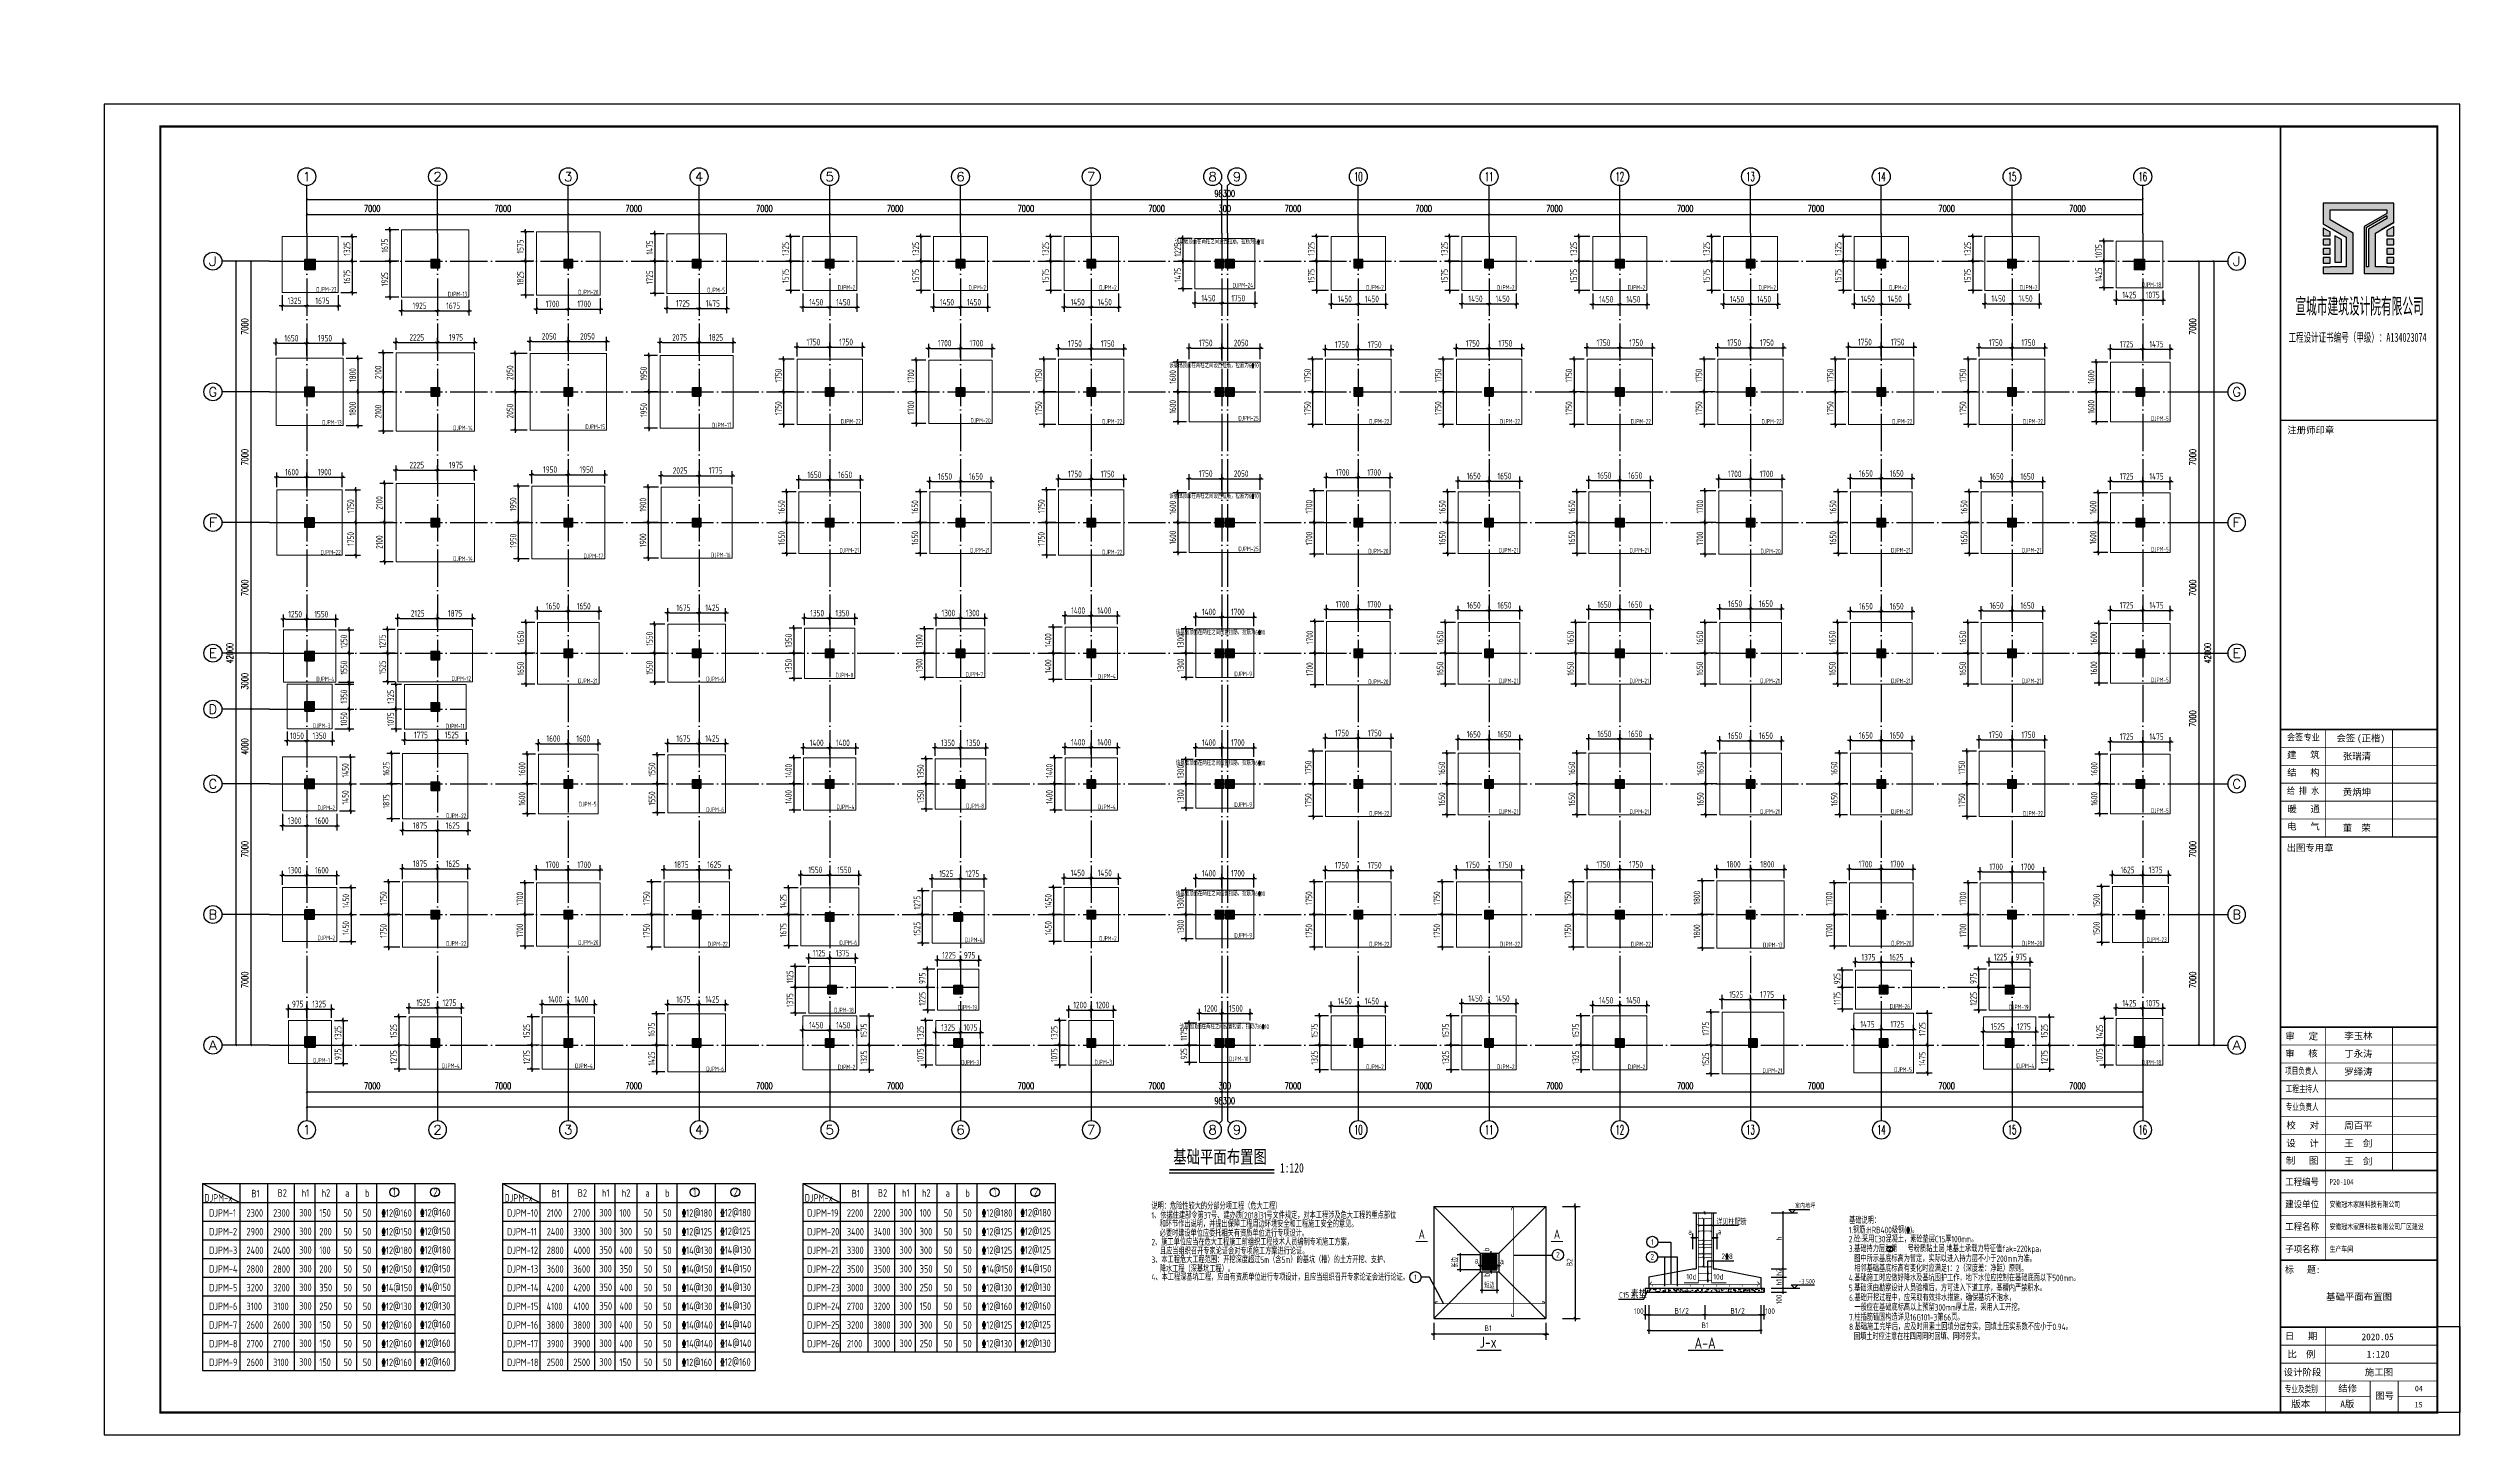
# Model space of a CAD drawing. Extents: x 8268344 to 8869063, y 669070 to 951310.
# Drawn here: x 8268344 to 8397464, y 692830 to 767110 of the extents above; entities that cross this region are included whole.
import ezdxf
from ezdxf.enums import TextEntityAlignment as Align

# ---------------------------------------------------------------- set-up
doc = ezdxf.new("R2010")
doc.units = 0
doc.header["$LTSCALE"] = 1000
doc.linetypes.add('DOTE', pattern=[2.42, 2, -0.2, 0.02, -0.2])
doc.layers.get('0').update_dxf_attribs({"linetype": 'CONTINUOUS'})
doc.layers.get('Defpoints').update_dxf_attribs({"linetype": 'CONTINUOUS'})
for name, color, linetype, lineweight in [('1505', 2, 'CONTINUOUS', 18), ('1526', 7, 'CONTINUOUS', 18), ('柱', 2, 'CONTINUOUS', 35)]:
    doc.layers.add(name, color=color, linetype=linetype, lineweight=lineweight)
for name, color, linetype in [('1534', 7, 'CONTINUOUS'), ('AXIS', 3, 'CONTINUOUS'), ('AXIS_TEXT', 7, 'CONTINUOUS'), ('BZ_标准图框', 7, 'CONTINUOUS'), ('COLUMN', 7, 'CONTINUOUS'), ('DIM', 3, 'CONTINUOUS'), ('DIM1', 3, 'CONTINUOUS'), ('DIM_SYMB', 3, 'CONTINUOUS'), ('DOTE', 1, 'DOTE'), ('PUB_DIM', 3, 'CONTINUOUS'), ('PUB_HATCH', 8, 'CONTINUOUS'), ('PUB_TEXT', 7, 'CONTINUOUS'), ('PUB_TITLE', 255, 'CONTINUOUS'), ('TK', 4, 'CONTINUOUS'), ('TK(图框线)', 45, 'CONTINUOUS'), ('柱涂实', 54, 'CONTINUOUS')]:
    doc.layers.add(name, color=color, linetype=linetype)
doc.layers.add('VHSoft_barcode', color=7, linetype='CONTINUOUS', plot=False)
doc.styles.add('-宋体', font='', dxfattribs={"width": 0.8})
doc.styles.add('_HZTXT', font='tssdeng.shx', dxfattribs={"width": 0.7, "bigfont": 'HZTXT.shx'})
doc.styles.add('_TCH_AXIS', font='COMPLEX', dxfattribs={"bigfont": 'GBCBIG'})
doc.styles.add('COMPLEX', font='COMPLEX')
doc.styles.add('DIM_FONT', font='SIMPLEX', dxfattribs={"width": 0.7, "bigfont": 'GBCBIG'})
doc.styles.add('HT', font='simhei.ttf')
doc.styles.add('PkpmHz', font='Pkpmeng', dxfattribs={"width": 0.7, "bigfont": 'hztxt'})
doc.styles.add('TSSD_Dimension', font='Tssdeng.shx', dxfattribs={"width": 0.7, "bigfont": 'tssdchn.shx'})
doc.styles.add('TSSD_REIN', font='Tssdeng.shx', dxfattribs={"width": 0.7, "bigfont": 'hztxt.shx'})
doc.styles.get('-宋体').set_extended_font_data('SimSun')
doc.dimstyles.new('DIMN$0', dxfattribs={"dimtxt": 300, "dimasz": 1, "dimexe": 250, "dimexo": 300, "dimgap": 150, "dimtad": 1, "dimdec": 0, "dimdsep": 46, "dimtxsty": 'DIM_FONT', "dimblk": '_DIMX', "dimcen": 2.5, "dimclrt": 7, "dimadec": 0, "dimazin": 0, "dimtfac": 1, "dimtdec": 0, "dimtix": 1, "dimtmove": 2, "dimatfit": 3, "dimldrblk": '_DIMX', "dimfxl": 0, "dimtolj": 1, "dimtzin": 0, "dimarcsym": 0})
doc.dimstyles.new('TSSD_100_100', dxfattribs={"dimtxt": 300, "dimasz": 100, "dimexe": 150, "dimexo": 100, "dimgap": 100, "dimtad": 1, "dimdec": 0, "dimzin": 0, "dimdsep": 46, "dimtxsty": 'TSSD_Dimension', "dimblk": 'ARCHTICK', "dimcen": 0, "dimdle": 100, "dimclrt": 7, "dimadec": 0, "dimazin": 0, "dimtfac": 1, "dimtdec": 0, "dimtix": 1, "dimtmove": 2, "dimatfit": 3, "dimfxl": 0, "dimtolj": 1, "dimtzin": 0, "dimarcsym": 0})
doc.dimstyles.new('TSSD_100_100$0', dxfattribs={"dimtxt": 350, "dimasz": 100, "dimexe": 250, "dimexo": 150, "dimgap": 100, "dimtad": 1, "dimdec": 0, "dimzin": 0, "dimdsep": 46, "dimtxsty": 'TSSD_Dimension', "dimblk": '_TSDBK', "dimblk1": '_TSDBK', "dimblk2": '_TSDBK', "dimsah": 1, "dimcen": 0, "dimclrt": 7, "dimadec": 0, "dimazin": 0, "dimtfac": 1, "dimtdec": 0, "dimtix": 1, "dimtmove": 2, "dimatfit": 3, "dimldrblk": '_TSDBK', "dimfxl": 0, "dimtolj": 1, "dimtzin": 0, "dimarcsym": 0})

msp = doc.modelspace()

# ---------------------------------------------------------------- texts
at = {"color": 0, "ltscale": 0.5, "style": '-宋体', "width": 0.75}
for s, height, p in [('基础平面布置图', 700, (8328580.2, 707372.7)), ('1:120', 500, (8334293.5, 706880.2))]:
    msp.add_text(s, height=height, dxfattribs=at).set_placement(p)
at = {"style": '_HZTXT', "width": 0.8}
for s, height, p in [('a', 300.1, (8356153.4, 703553.1)), ('详见柱配筋', 300, (8357661.5, 704090.9)), ('a', 300.1, (8357741.5, 703567.4)), ('2%%1328', 300.06, (8357936.3, 702243.4)), ('10d', 300.06, (8356053.2, 701146.8)), ('10d', 300.06, (8357506.6, 701146.8)), ('C15', 300.06, (8352448.3, 700171.2)), ('100', 300.06, (8353247.7, 699302.1)), ('B1/2', 300.06, (8355418.4, 699320.7)), ('B1', 300.06, (8356863.5, 698547.6)), ('B1/2', 300.06, (8358413, 699320.7)), ('100', 300.06, (8360278, 699302.1))]:
    msp.add_text(s, height=height, dxfattribs=at).set_placement(p)
at = {"color": 7, "linetype": 'ByBlock', "style": '_HZTXT', "width": 0.8}
for s, p in [('2', (8349176, 702477.9)), ('2', (8354225.3, 702364.1)), ('1', (8354236.5, 703159.2)), ('1', (8341550.2, 701265.4)), ('B1', (8345437.5, 698542.3))]:
    msp.add_text(s, height=300, dxfattribs=at).set_placement(p, align=Align.MIDDLE)
at = {"style": '_HZTXT', "width": 0.8}
for s, height, p in [('h', 300.1, (8361161.9, 703240.9)), ('h2', 300.06, (8361161.9, 701345.3)), ('h1', 300.06, (8361161.9, 700829.8)), ('100', 300.06, (8361161.9, 699822.8))]:
    msp.add_text(s, height=height, rotation=90, dxfattribs=at).set_placement(p)
at = {"color": 7, "linetype": 'ByBlock', "style": '_HZTXT', "width": 0.8}
msp.add_text('B2', height=300, rotation=90, dxfattribs=at).set_placement((8349800.4, 702068.2), align=Align.MIDDLE)
at = {"layer": '1526', "style": 'PkpmHz', "width": 0.7}
for s, p in [('该基础顶面在两柱之间设置拉筋，拉筋为6%%13210', (8333460, 756618.3)), ('DJPM-23', (8283777.5, 754062.6)), ('DJPM-13', (8290777.5, 753812.6)), ('DJPM-20', (8297802.5, 753917.4)), ('DJPM-5', (8304577.5, 754027.6)), ('DJPM-2', (8311552.5, 754167.4)), ('DJPM-2', (8318552.5, 754167.4)), ('DJPM-2', (8325552.5, 754167.4)), ('DJPM-24', (8332852.5, 754289.5)), ('DJPM-2', (8339852.5, 754167.4)), ('DJPM-2', (8346852.5, 754167.4)), ('DJPM-2', (8353852.5, 754167.4)), ('DJPM-2', (8360852.5, 754167.4)), ('DJPM-2', (8367852.5, 754167.4)), ('DJPM-2', (8374852.5, 754167.4)), ('DJPM-18', (8381477.5, 754317.4)), ('该基础顶面在两柱之间设置拉筋，拉筋为6%%13210', (8333160, 749993.3)), ('DJPM-13', (8284052.5, 746937.6)), ('DJPM-14', (8291077.5, 746642.4)), ('DJPM-15', (8298152.5, 746702.6)), ('DJPM-17', (8304927.5, 746792.4)), ('DJPM-22', (8311852.5, 746992.4)), ('DJPM-20', (8318802.5, 747042.4)), ('DJPM-22', (8325852.5, 746992.4)), ('DJPM-25', (8333152.5, 747164.5)), ('DJPM-22', (8340152.5, 746992.4)), ('DJPM-22', (8347152.5, 746992.4)), ('DJPM-22', (8354152.5, 746992.4)), ('DJPM-22', (8361152.5, 746992.4)), ('DJPM-22', (8368152.5, 746992.4)), ('DJPM-22', (8375152.5, 746992.4)), ('DJPM-5', (8381877.5, 747142.4)), ('该基础顶面在两柱之间设置拉筋，拉筋为6%%13210', (8333160, 742993.3)), ('DJPM-22', (8284002.5, 739986.3)), ('DJPM-14', (8291077.5, 739636.3)), ('DJPM-17', (8298052.5, 739786.3)), ('DJPM-16', (8304877.5, 739836.3)), ('DJPM-21', (8311752.5, 740092.4)), ('DJPM-21', (8318752.5, 740092.4)), ('DJPM-22', (8325852.5, 739992.4)), ('DJPM-25', (8333152.5, 740164.5)), ('DJPM-20', (8340102.5, 740042.4)), ('DJPM-21', (8347052.5, 740092.4)), ('DJPM-21', (8354052.5, 740092.4)), ('DJPM-20', (8361102.5, 740042.4)), ('DJPM-21', (8368052.5, 740092.4)), ('DJPM-21', (8375052.5, 740092.4)), ('DJPM-5', (8381877.5, 740142.4)), ('该基础顶面在两柱之间设置拉筋，拉筋为6%%13210', (8333510, 735693.3)), ('DJPM-4', (8283652.5, 733192.8)), ('DJPM-12', (8290977.5, 733217.8)), ('DJPM-6', (8304527.5, 733192.4)), ('DJPM-8', (8311452.5, 733398.9)), ('DJPM-7', (8318402.5, 733448.9)), ('DJPM-4', (8325502.5, 733342.4)), ('DJPM-9', (8332802.5, 733464.6)), ('DJPM-21', (8297752.5, 733092.8)), ('DJPM-20', (8340102.5, 733042.4)), ('DJPM-21', (8347052.5, 733092.4)), ('DJPM-21', (8354052.5, 733092.4)), ('DJPM-21', (8361052.5, 733092.4)), ('DJPM-21', (8368052.5, 733092.4)), ('DJPM-21', (8375052.5, 733092.4)), ('DJPM-5', (8381877.5, 733142.4)), ('DJPM-3', (8283452.5, 730692.8)), ('DJPM-11', (8290627.5, 730667.8)), ('该基础顶面在两柱之间设置拉筋，拉筋为6%%13210', (8333510, 728693.3)), ('DJPM-2', (8283702.5, 726292.4)), ('DJPM-22', (8290727.5, 725867.4)), ('DJPM-5', (8297702.5, 726492.4)), ('DJPM-6', (8304527.5, 726192.4)), ('DJPM-4', (8311502.5, 726342.4)), ('DJPM-8', (8318452.5, 726392.4)), ('DJPM-4', (8325502.5, 726342.4)), ('DJPM-9', (8332802.5, 726464.6)), ('DJPM-22', (8340152.5, 725992.4)), ('DJPM-21', (8347052.5, 726092.4)), ('DJPM-21', (8354052.5, 726092.4)), ('DJPM-21', (8361052.5, 726092.4)), ('DJPM-21', (8368052.5, 726092.4)), ('DJPM-22', (8375152.5, 725992.4)), ('DJPM-5', (8381877.5, 726142.4)), ('该基础顶面在两柱之间设置拉筋，拉筋为6%%13210', (8333510, 721693.3)), ('DJPM-2', (8283702.5, 719326.1)), ('DJPM-22', (8290727.5, 719026.1)), ('DJPM-20', (8297802.5, 719076.1)), ('DJPM-22', (8304727.5, 718992.4)), ('DJPM-6', (8311652.5, 719067.4)), ('DJPM-4', (8318377.5, 719217.4)), ('DJPM-2', (8325552.5, 719292.4)), ('DJPM-9', (8332802.5, 719464.6)), ('DJPM-22', (8340152.5, 718992.4)), ('DJPM-22', (8347152.5, 718992.4)), ('DJPM-22', (8354152.5, 718992.4)), ('DJPM-20', (8368102.5, 719042.4)), ('DJPM-20', (8375102.5, 719042.4)), ('DJPM-23', (8381777.5, 719232.3)), ('DJPM-13', (8361202.5, 718942.4)), ('DJPM-18', (8311477.5, 715454.8)), ('DJPM-19', (8318077.5, 715604.8)), ('DJPM-26', (8368027.5, 715657.3)), ('DJPM-19', (8374377.5, 715617.4)), ('该基础顶面在两柱之间设置拉筋，拉筋为6%%13210', (8333710, 714568.3)), ('DJPM-1', (8283427.5, 712768.2)), ('DJPM-3', (8318177.5, 712654.8)), ('DJPM-3', (8325302.5, 712667.4)), ('DJPM-10', (8332602.5, 712839.6)), ('DJPM-18', (8381477.5, 712657.3)), ('DJPM-4', (8290377.5, 712468.2)), ('DJPM-4', (8297502.5, 712467.4)), ('DJPM-6', (8304527.5, 712304.8)), ('DJPM-2', (8311552.5, 712404.8)), ('DJPM-2', (8339852.5, 712417.4)), ('DJPM-2', (8346852.5, 712417.4)), ('DJPM-2', (8353852.5, 712417.4)), ('DJPM-21', (8361177.5, 712217.4)), ('DJPM-5', (8368127.5, 712267.4)), ('DJPM-4', (8374677.5, 712467.4))]:
    msp.add_text(s, height=250, dxfattribs=at).set_placement(p, align=Align.RIGHT)
at = {"layer": '1534', "style": '_HZTXT', "width": 0.8}
for s, p in [('室内地坪', (8361872.5, 704968.5)), ('-3.500', (8362058.8, 700925.9))]:
    msp.add_text(s, height=250, dxfattribs=at).set_placement(p)
at = {"layer": 'BZ_标准图框', "style": 'HT', "width": 0.5}
msp.add_text('宣城市建筑设计院有限公司', height=840, dxfattribs=at).set_placement((8392100.2, 752876.7), align=Align.CENTER)
at = {"layer": 'BZ_标准图框', "style": 'HT'}
for s, height, width, p in [('工程设计证书编号（甲级）：A134023074', 480, 0.6, (8388291.7, 751380.8)), ('会签', 360, 0.85, (8388216.7, 730021.4)), ('专业', 360, 0.85, (8389108, 730011.1)), ('给 排 水', 360, 0.85, (8388211.2, 727152.5)), ('项目负责人', 360, 0.7, (8388115.3, 712150.4)), ('工程主持人', 360, 0.7, (8388147.4, 711187)), ('专业负责人', 360, 0.7, (8388145.9, 710219.2)), ('工程编号', 360, 0.9, (8388114.4, 706201.4)), ('建设单位', 360, 0.9, (8388114.4, 705001.4)), ('工程名称', 360, 0.9, (8388114.4, 703801.4)), ('子项名称', 360, 0.9, (8388114.4, 702601.4)), ('标   题:', 360, 0.95, (8388106.2, 701499)), ('专业及类别', 360, 0.7, (8388095.5, 695106.9))]:
    msp.add_text(s, height=height, dxfattribs=dict(at, width=width)).set_placement(p)
for s, p in [('注册师印章', (8388229.4, 746469.8)), ('会签', (8390860.2, 729975.3)), ('(正楷)', (8391965.2, 729964.1)), ('建   筑', (8388216.7, 729075.9)), ('结   构', (8388222.3, 728133.7)), ('暖   通', (8388233, 726173.5)), ('电   气', (8388221.3, 725244)), ('出图专用章', (8388189.7, 724098)), ('审   定', (8388129.7, 714000.1)), ('审   核', (8388113.9, 713081.6)), ('校   对', (8388184.4, 709231.1)), ('制   图', (8388150.2, 707346.1)), ('设   计', (8388177.9, 708269.1)), ('日   期', (8388101, 697937.5)), ('比  例', (8388235.6, 696965.6)), ('设计阶段', (8388033.5, 696002.4)), ('版本 ', (8388443.7, 694298)), ('图号', (8392941, 694744))]:
    msp.add_text(s, height=360, dxfattribs=at).set_placement(p)
at = {"layer": 'PUB_DIM', "style": '_HZTXT', "width": 0.8}
for p in [(8341885.6, 703579.8), (8349126.2, 703579.8)]:
    msp.add_text('A', height=500, dxfattribs=at).set_placement(p, align=Align.MIDDLE)
at = {"layer": 'PUB_TEXT'}
for s, height, style, width, p in [('DJPM-x', 400, 'TSSD_REIN', 0.7, (8276701.5, 705320.8)), ('B1', 400, 'TSSD_REIN', 0.7, (8279222.2, 705553.5)), ('B2', 400, 'TSSD_REIN', 0.7, (8280622.5, 705583.2)), ('h1', 400, 'TSSD_REIN', 0.7, (8281916.6, 705583.2)), ('h2', 400, 'TSSD_REIN', 0.7, (8282982.7, 705583.2)), ('a', 400, 'TSSD_REIN', 0.7, (8284245.5, 705583.2)), ('b', 400, 'TSSD_REIN', 0.7, (8285301.1, 705583.2)), ('1', 400, 'TSSD_REIN', 0.7, (8286800.5, 705639.3)), ('2', 400, 'TSSD_REIN', 0.7, (8288975.9, 705639.3)), ('DJPM-x', 400, 'TSSD_REIN', 0.7, (8292775.4, 705320.2)), ('B1', 400, 'TSSD_REIN', 0.7, (8295296.2, 705552.9)), ('B2', 400, 'TSSD_REIN', 0.7, (8296696.4, 705582.6)), ('h1', 400, 'TSSD_REIN', 0.7, (8297990.6, 705582.6)), ('h2', 400, 'TSSD_REIN', 0.7, (8299056.6, 705582.6)), ('a', 400, 'TSSD_REIN', 0.7, (8300319.4, 705582.6)), ('b', 400, 'TSSD_REIN', 0.7, (8301375.1, 705582.6)), ('1', 400, 'TSSD_REIN', 0.7, (8302874.4, 705638.8)), ('2', 400, 'TSSD_REIN', 0.7, (8305049.9, 705638.8)), ('DJPM-x', 400, 'TSSD_REIN', 0.7, (8308846.8, 705320.2)), ('B1', 400, 'TSSD_REIN', 0.7, (8311367.5, 705552.9)), ('B2', 400, 'TSSD_REIN', 0.7, (8312767.8, 705582.6)), ('h1', 400, 'TSSD_REIN', 0.7, (8314061.9, 705582.6)), ('h2', 400, 'TSSD_REIN', 0.7, (8315127.9, 705582.6)), ('a', 400, 'TSSD_REIN', 0.7, (8316390.8, 705582.6)), ('b', 400, 'TSSD_REIN', 0.7, (8317446.4, 705582.6)), ('1', 400, 'TSSD_REIN', 0.7, (8318945.8, 705638.8)), ('2', 400, 'TSSD_REIN', 0.7, (8321121.2, 705638.8)), ('说明：危险性较大的分部分项工程（危大工程）', 350.332, 'TSSD_REIN', 0.7, (8327414.3, 704903.6)), ('DJPM-1', 400, 'TSSD_REIN', 0.7, (8276955.7, 704515)), ('DJPM-2', 400, 'TSSD_REIN', 0.7, (8276955.7, 703515)), ('2300', 400, 'TSSD_REIN', 0.7, (8278958.4, 704511.4)), ('2900', 400, 'TSSD_REIN', 0.7, (8278958.4, 703511.4)), ('2300', 400, 'TSSD_REIN', 0.7, (8280384.2, 704511.4)), ('2900', 400, 'TSSD_REIN', 0.7, (8280384.2, 703511.4)), ('300', 400, 'TSSD_REIN', 0.7, (8281776.8, 704530.7)), ('300', 400, 'TSSD_REIN', 0.7, (8281776.8, 703530.7)), ('150', 400, 'TSSD_REIN', 0.7, (8282859.1, 704517.5)), ('200', 400, 'TSSD_REIN', 0.7, (8282859.1, 703517.5)), ('50', 400, 'TSSD_REIN', 0.7, (8284148.7, 704511.4)), ('50', 400, 'TSSD_REIN', 0.7, (8284148.7, 703511.4)), ('50', 400, 'TSSD_REIN', 0.7, (8285186, 704511.4)), ('50', 400, 'TSSD_REIN', 0.7, (8285186, 703511.4)), ('%%13212@160', 400, 'TSSD_REIN', 0.7, (8286186.2, 704509.7)), ('%%13212@150', 400, 'TSSD_REIN', 0.7, (8286186.2, 703509.7)), ('%%13212@160', 400, 'TSSD_REIN', 0.7, (8288253.1, 704530.8)), ('%%13212@150', 400, 'TSSD_REIN', 0.7, (8288253.1, 703530.8)), ('DJPM-10', 400, 'TSSD_REIN', 0.7, (8292906, 704514.5)), ('DJPM-11', 400, 'TSSD_REIN', 0.7, (8292906, 703514.5)), ('2100', 400, 'TSSD_REIN', 0.7, (8295032.3, 704510.9)), ('2400', 400, 'TSSD_REIN', 0.7, (8295032.3, 703510.9)), ('2700', 400, 'TSSD_REIN', 0.7, (8296458.1, 704510.9)), ('3300', 400, 'TSSD_REIN', 0.7, (8296458.1, 703510.9)), ('300', 400, 'TSSD_REIN', 0.7, (8297850.7, 704530.1)), ('300', 400, 'TSSD_REIN', 0.7, (8297850.7, 703530.1)), ('100', 400, 'TSSD_REIN', 0.7, (8298933, 704516.9)), ('300', 400, 'TSSD_REIN', 0.7, (8298933, 703516.9)), ('50', 400, 'TSSD_REIN', 0.7, (8300222.7, 704510.9)), ('50', 400, 'TSSD_REIN', 0.7, (8300222.7, 703510.9)), ('50', 400, 'TSSD_REIN', 0.7, (8301259.9, 704510.9)), ('50', 400, 'TSSD_REIN', 0.7, (8301259.9, 703510.9)), ('%%13212@180', 400, 'TSSD_REIN', 0.7, (8302260.1, 704509.1)), ('%%13212@125', 400, 'TSSD_REIN', 0.7, (8302260.1, 703509.1)), ('%%13212@180', 400, 'TSSD_REIN', 0.7, (8304327, 704530.2)), ('%%13212@125', 400, 'TSSD_REIN', 0.7, (8304327, 703530.2)), ('DJPM-19', 400, 'TSSD_REIN', 0.7, (8308977.4, 704514.5)), ('DJPM-20', 400, 'TSSD_REIN', 0.7, (8308977.4, 703514.5)), ('2200', 400, 'TSSD_REIN', 0.7, (8311103.7, 704510.9)), ('3400', 400, 'TSSD_REIN', 0.7, (8311103.7, 703510.9)), ('2200', 400, 'TSSD_REIN', 0.7, (8312529.5, 704510.9)), ('3400', 400, 'TSSD_REIN', 0.7, (8312529.5, 703510.9)), ('300', 400, 'TSSD_REIN', 0.7, (8313922.1, 704530.1)), ('300', 400, 'TSSD_REIN', 0.7, (8313922.1, 703530.1)), ('100', 400, 'TSSD_REIN', 0.7, (8315004.3, 704516.9)), ('300', 400, 'TSSD_REIN', 0.7, (8315004.3, 703516.9)), ('50', 400, 'TSSD_REIN', 0.7, (8316294, 704510.9)), ('50', 400, 'TSSD_REIN', 0.7, (8316294, 703510.9)), ('50', 400, 'TSSD_REIN', 0.7, (8317331.3, 704510.9)), ('50', 400, 'TSSD_REIN', 0.7, (8317331.3, 703510.9)), ('%%13212@180', 400, 'TSSD_REIN', 0.7, (8318331.5, 704509.1)), ('%%13212@125', 400, 'TSSD_REIN', 0.7, (8318331.5, 703509.1)), ('%%13212@180', 400, 'TSSD_REIN', 0.7, (8320398.3, 704530.2)), ('%%13212@125', 400, 'TSSD_REIN', 0.7, (8320398.3, 703530.2)), ('1、依据住建部令第37号、建办质[2018]31号文件规定，对本工程涉及危大工程的重点部位', 350.332, 'TSSD_REIN', 0.7, (8327414.3, 704409.4)), ('和环节作出说明，并提出保障工程周边环境安全和工程施工安全的意见。', 350.332, 'TSSD_REIN', 0.7, (8327852.7, 703943.7)), ('必要时建设单位应委托相关有资质单位进行专项设计。', 350.332, 'TSSD_REIN', 0.7, (8327852.7, 703451.1)), ('1.钢筋:HRB400级钢(%%132)。', 350.332, 'TSSD_REIN', 0.7, (8364751.5, 703625.4)), ('基础说明：', 350.33, 'TSSD_REIN', 0.7, (8364770, 704136.8)), ('DJPM-3', 400, 'TSSD_REIN', 0.7, (8276955.7, 702515)), ('2400', 400, 'TSSD_REIN', 0.7, (8278958.4, 702511.4)), ('2400', 400, 'TSSD_REIN', 0.7, (8280384.2, 702511.4)), ('300', 400, 'TSSD_REIN', 0.7, (8281776.8, 702530.7)), ('100', 400, 'TSSD_REIN', 0.7, (8282859.1, 702517.5)), ('50', 400, 'TSSD_REIN', 0.7, (8284148.7, 702511.4)), ('50', 400, 'TSSD_REIN', 0.7, (8285186, 702511.4)), ('%%13212@180', 400, 'TSSD_REIN', 0.7, (8286186.2, 702509.7)), ('%%13212@180', 400, 'TSSD_REIN', 0.7, (8288253.1, 702530.8)), ('DJPM-12', 400, 'TSSD_REIN', 0.7, (8292906, 702514.5)), ('2800', 400, 'TSSD_REIN', 0.7, (8295032.3, 702510.9)), ('4000', 400, 'TSSD_REIN', 0.7, (8296458.1, 702510.9)), ('350', 400, 'TSSD_REIN', 0.7, (8297850.7, 702530.1)), ('400', 400, 'TSSD_REIN', 0.7, (8298933, 702516.9)), ('50', 400, 'TSSD_REIN', 0.7, (8300222.7, 702510.9)), ('50', 400, 'TSSD_REIN', 0.7, (8301259.9, 702510.9)), ('%%13214@130', 400, 'TSSD_REIN', 0.7, (8302260.1, 702509.1)), ('%%13214@130', 400, 'TSSD_REIN', 0.7, (8304327, 702530.2)), ('DJPM-21', 400, 'TSSD_REIN', 0.7, (8308977.4, 702514.5)), ('3300', 400, 'TSSD_REIN', 0.7, (8311103.7, 702510.9)), ('3300', 400, 'TSSD_REIN', 0.7, (8312529.5, 702510.9)), ('300', 400, 'TSSD_REIN', 0.7, (8313922.1, 702530.1)), ('300', 400, 'TSSD_REIN', 0.7, (8315004.3, 702516.9)), ('50', 400, 'TSSD_REIN', 0.7, (8316294, 702510.9)), ('50', 400, 'TSSD_REIN', 0.7, (8317331.3, 702510.9)), ('%%13212@125', 400, 'TSSD_REIN', 0.7, (8318331.5, 702509.1)), ('%%13212@125', 400, 'TSSD_REIN', 0.7, (8320398.3, 702530.2)), ('2、施工单位应当在危大工程施工前组织工程技术人员编制专项施工方案，', 350.332, 'TSSD_REIN', 0.7, (8327414.3, 702974.4)), ('3、本工程危大工程范围：开挖深度超过5m（含5m）的基坑（槽）的土方开挖、支护、', 350.332, 'TSSD_REIN', 0.7, (8327414.3, 702029.5)), ('且应当组织召开专家论证会对专项施工方案进行论证。', 350.332, 'TSSD_REIN', 0.7, (8327869.4, 702493)), ('2.砼:采用C30混凝土，素砼垫层C15厚100mm。', 350.332, 'TSSD_REIN', 0.7, (8364751.5, 703136.9)), ('3.基础持力层为第   号粉质黏土层,地基土承载力特征值fak=220kpa，', 350.332, 'TSSD_REIN', 0.7, (8364754.4, 702619.8)), ('图中所示基底标高为暂定，实际以进入持力层不小于200mm为准。', 350.332, 'TSSD_REIN', 0.7, (8365044.2, 702087)), ('DJPM-4', 400, 'TSSD_REIN', 0.7, (8276955.7, 701515)), ('2800', 400, 'TSSD_REIN', 0.7, (8278958.4, 701511.4)), ('2800', 400, 'TSSD_REIN', 0.7, (8280384.2, 701511.4)), ('300', 400, 'TSSD_REIN', 0.7, (8281776.8, 701530.7)), ('200', 400, 'TSSD_REIN', 0.7, (8282859.1, 701517.5)), ('50', 400, 'TSSD_REIN', 0.7, (8284148.7, 701511.4)), ('50', 400, 'TSSD_REIN', 0.7, (8285186, 701511.4)), ('%%13212@150', 400, 'TSSD_REIN', 0.7, (8286186.2, 701509.7)), ('%%13212@150', 400, 'TSSD_REIN', 0.7, (8288253.1, 701530.8)), ('DJPM-13', 400, 'TSSD_REIN', 0.7, (8292906, 701514.5)), ('3600', 400, 'TSSD_REIN', 0.7, (8295032.3, 701510.9)), ('3600', 400, 'TSSD_REIN', 0.7, (8296458.1, 701510.9)), ('300', 400, 'TSSD_REIN', 0.7, (8297850.7, 701530.1)), ('350', 400, 'TSSD_REIN', 0.7, (8298933, 701516.9)), ('50', 400, 'TSSD_REIN', 0.7, (8300222.7, 701510.9)), ('50', 400, 'TSSD_REIN', 0.7, (8301259.9, 701510.9)), ('%%13214@150', 400, 'TSSD_REIN', 0.7, (8302260.1, 701509.1)), ('%%13214@150', 400, 'TSSD_REIN', 0.7, (8304327, 701530.2)), ('DJPM-22', 400, 'TSSD_REIN', 0.7, (8308977.4, 701514.5)), ('3500', 400, 'TSSD_REIN', 0.7, (8311103.7, 701510.9)), ('3500', 400, 'TSSD_REIN', 0.7, (8312529.5, 701510.9)), ('300', 400, 'TSSD_REIN', 0.7, (8313922.1, 701530.1)), ('350', 400, 'TSSD_REIN', 0.7, (8315004.3, 701516.9)), ('50', 400, 'TSSD_REIN', 0.7, (8316294, 701510.9)), ('50', 400, 'TSSD_REIN', 0.7, (8317331.3, 701510.9)), ('%%13214@150', 400, 'TSSD_REIN', 0.7, (8318331.5, 701509.1)), ('%%13214@150', 400, 'TSSD_REIN', 0.7, (8320398.3, 701530.2)), ('4、本工程深基坑工程，应由有资质单位进行专项设计，且应当组织召开专家论证会进行论证。', 350.332, 'TSSD_REIN', 0.7, (8327414.3, 701096)), ('降水工程（深基坑工程）。', 350.332, 'TSSD_REIN', 0.7, (8327860.6, 701538)), ('4.基础施工时应做好降水及基坑围护工作，地下水位应控制在基础底面以下500mm。', 350.332, 'TSSD_REIN', 0.7, (8364751.5, 701057.6)), ('相邻基础基底标高有变化时应满足1：2（深度差：净距）原则。', 350.332, 'TSSD_REIN', 0.7, (8365044.2, 701565.7)), ('DJPM-5', 400, 'TSSD_REIN', 0.7, (8276955.7, 700515)), ('DJPM-6', 400, 'TSSD_REIN', 0.7, (8276955.7, 699515)), ('3200', 400, 'TSSD_REIN', 0.7, (8278958.4, 700511.4)), ('3100', 400, 'TSSD_REIN', 0.7, (8278958.4, 699511.4)), ('3200', 400, 'TSSD_REIN', 0.7, (8280384.2, 700511.4)), ('3100', 400, 'TSSD_REIN', 0.7, (8280384.2, 699511.4)), ('300', 400, 'TSSD_REIN', 0.7, (8281776.8, 700530.7)), ('300', 400, 'TSSD_REIN', 0.7, (8281776.8, 699530.7)), ('350', 400, 'TSSD_REIN', 0.7, (8282859.1, 700517.5)), ('250', 400, 'TSSD_REIN', 0.7, (8282859.1, 699517.5)), ('50', 400, 'TSSD_REIN', 0.7, (8284148.7, 700511.4)), ('50', 400, 'TSSD_REIN', 0.7, (8284148.7, 699511.4)), ('50', 400, 'TSSD_REIN', 0.7, (8285186, 700511.4)), ('50', 400, 'TSSD_REIN', 0.7, (8285186, 699511.4)), ('%%13214@150', 400, 'TSSD_REIN', 0.7, (8286186.2, 700509.7)), ('%%13212@130', 400, 'TSSD_REIN', 0.7, (8286186.2, 699509.7)), ('%%13214@150', 400, 'TSSD_REIN', 0.7, (8288253.1, 700530.8)), ('%%13212@130', 400, 'TSSD_REIN', 0.7, (8288253.1, 699530.8)), ('DJPM-14', 400, 'TSSD_REIN', 0.7, (8292906, 700514.5)), ('DJPM-15', 400, 'TSSD_REIN', 0.7, (8292906, 699514.5)), ('4200', 400, 'TSSD_REIN', 0.7, (8295032.3, 700510.9)), ('4100', 400, 'TSSD_REIN', 0.7, (8295032.3, 699510.9)), ('4200', 400, 'TSSD_REIN', 0.7, (8296458.1, 700510.9)), ('4100', 400, 'TSSD_REIN', 0.7, (8296458.1, 699510.9)), ('350', 400, 'TSSD_REIN', 0.7, (8297850.7, 700530.1)), ('350', 400, 'TSSD_REIN', 0.7, (8297850.7, 699530.1)), ('400', 400, 'TSSD_REIN', 0.7, (8298933, 700516.9)), ('400', 400, 'TSSD_REIN', 0.7, (8298933, 699516.9)), ('50', 400, 'TSSD_REIN', 0.7, (8300222.7, 700510.9)), ('50', 400, 'TSSD_REIN', 0.7, (8300222.7, 699510.9)), ('50', 400, 'TSSD_REIN', 0.7, (8301259.9, 700510.9)), ('50', 400, 'TSSD_REIN', 0.7, (8301259.9, 699510.9)), ('%%13214@130', 400, 'TSSD_REIN', 0.7, (8302260.1, 700509.1)), ('%%13214@130', 400, 'TSSD_REIN', 0.7, (8302260.1, 699509.1)), ('%%13214@130', 400, 'TSSD_REIN', 0.7, (8304327, 700530.2)), ('%%13214@130', 400, 'TSSD_REIN', 0.7, (8304327, 699530.2)), ('DJPM-23', 400, 'TSSD_REIN', 0.7, (8308977.4, 700514.5)), ('DJPM-24', 400, 'TSSD_REIN', 0.7, (8308977.4, 699514.5)), ('3000', 400, 'TSSD_REIN', 0.7, (8311103.7, 700510.9)), ('2700', 400, 'TSSD_REIN', 0.7, (8311103.7, 699510.9)), ('3000', 400, 'TSSD_REIN', 0.7, (8312529.5, 700510.9)), ('3200', 400, 'TSSD_REIN', 0.7, (8312529.5, 699510.9)), ('300', 400, 'TSSD_REIN', 0.7, (8313922.1, 700530.1)), ('300', 400, 'TSSD_REIN', 0.7, (8313922.1, 699530.1)), ('150', 400, 'TSSD_REIN', 0.7, (8315004.3, 699516.9)), ('250', 400, 'TSSD_REIN', 0.7, (8315004.3, 700516.9)), ('50', 400, 'TSSD_REIN', 0.7, (8316294, 700510.9)), ('50', 400, 'TSSD_REIN', 0.7, (8316294, 699510.9)), ('50', 400, 'TSSD_REIN', 0.7, (8317331.3, 700510.9)), ('50', 400, 'TSSD_REIN', 0.7, (8317331.3, 699510.9)), ('%%13212@130', 400, 'TSSD_REIN', 0.7, (8318331.5, 700509.1)), ('%%13212@160', 400, 'TSSD_REIN', 0.7, (8318331.5, 699509.1)), ('%%13212@130', 400, 'TSSD_REIN', 0.7, (8320398.3, 700530.2)), ('%%13212@160', 400, 'TSSD_REIN', 0.7, (8320398.3, 699530.2)), ('素垫', 400, '_HZTXT', 0.8, (8353071.4, 700142.3)), ('5.基础须由勘察设计人员验槽后，方可进入下道工序，基槽内严禁积水。', 350.332, 'TSSD_REIN', 0.7, (8364751.5, 700518.8)), ('6.基础开挖过程中，应采取有效排水措施，确保基坑不泡水，', 350.332, 'TSSD_REIN', 0.7, (8364766.2, 699993.9)), ('一般应在基础底标高以上预留300mm厚土层，采用人工开挖。', 350.332, 'TSSD_REIN', 0.7, (8365048.1, 699479)), ('DJPM-7', 400, 'TSSD_REIN', 0.7, (8276955.7, 698515)), ('2600', 400, 'TSSD_REIN', 0.7, (8278958.4, 698511.4)), ('2600', 400, 'TSSD_REIN', 0.7, (8280384.2, 698511.4)), ('300', 400, 'TSSD_REIN', 0.7, (8281776.8, 698530.7)), ('150', 400, 'TSSD_REIN', 0.7, (8282859.1, 698517.5)), ('50', 400, 'TSSD_REIN', 0.7, (8284148.7, 698511.4)), ('50', 400, 'TSSD_REIN', 0.7, (8285186, 698511.4)), ('%%13212@160', 400, 'TSSD_REIN', 0.7, (8286186.2, 698509.7)), ('%%13212@160', 400, 'TSSD_REIN', 0.7, (8288253.1, 698530.8)), ('DJPM-16', 400, 'TSSD_REIN', 0.7, (8292906, 698514.5)), ('3800', 400, 'TSSD_REIN', 0.7, (8295032.3, 698510.9)), ('3800', 400, 'TSSD_REIN', 0.7, (8296458.1, 698510.9)), ('300', 400, 'TSSD_REIN', 0.7, (8297850.7, 698530.1)), ('400', 400, 'TSSD_REIN', 0.7, (8298933, 698516.9)), ('50', 400, 'TSSD_REIN', 0.7, (8300222.7, 698510.9)), ('50', 400, 'TSSD_REIN', 0.7, (8301259.9, 698510.9)), ('%%13214@140', 400, 'TSSD_REIN', 0.7, (8302260.1, 698509.1)), ('%%13214@140', 400, 'TSSD_REIN', 0.7, (8304327, 698530.2)), ('DJPM-25', 400, 'TSSD_REIN', 0.7, (8308977.4, 698514.5)), ('3200', 400, 'TSSD_REIN', 0.7, (8311103.7, 698510.9)), ('3800', 400, 'TSSD_REIN', 0.7, (8312529.5, 698510.9)), ('300', 400, 'TSSD_REIN', 0.7, (8313922.1, 698530.1)), ('300', 400, 'TSSD_REIN', 0.7, (8315004.3, 698516.9)), ('50', 400, 'TSSD_REIN', 0.7, (8316294, 698510.9)), ('50', 400, 'TSSD_REIN', 0.7, (8317331.3, 698510.9)), ('%%13212@125', 400, 'TSSD_REIN', 0.7, (8318331.5, 698509.1)), ('%%13212@125', 400, 'TSSD_REIN', 0.7, (8320398.3, 698530.2)), ('7.柱插筋锚固构造详见16G101-3第66页。', 350.332, 'TSSD_REIN', 0.7, (8364766.2, 698949.5)), ('8.基础施工完毕后，应及时用素土回填分层夯实，回填土压实系数不应小于0.94。', 350.332, 'TSSD_REIN', 0.7, (8364766.2, 698438)), ('DJPM-8', 400, 'TSSD_REIN', 0.7, (8276955.7, 697515)), ('2700', 400, 'TSSD_REIN', 0.7, (8278958.4, 697511.4)), ('2700', 400, 'TSSD_REIN', 0.7, (8280384.2, 697511.4)), ('300', 400, 'TSSD_REIN', 0.7, (8281776.8, 697530.7)), ('150', 400, 'TSSD_REIN', 0.7, (8282859.1, 697517.5)), ('50', 400, 'TSSD_REIN', 0.7, (8284148.7, 697511.4)), ('50', 400, 'TSSD_REIN', 0.7, (8285186, 697511.4)), ('%%13212@160', 400, 'TSSD_REIN', 0.7, (8286186.2, 697509.7)), ('%%13212@160', 400, 'TSSD_REIN', 0.7, (8288253.1, 697530.8)), ('DJPM-17', 400, 'TSSD_REIN', 0.7, (8292906, 697514.5)), ('3900', 400, 'TSSD_REIN', 0.7, (8295032.3, 697510.9)), ('3900', 400, 'TSSD_REIN', 0.7, (8296458.1, 697510.9)), ('300', 400, 'TSSD_REIN', 0.7, (8297850.7, 697530.1)), ('400', 400, 'TSSD_REIN', 0.7, (8298933, 697516.9)), ('50', 400, 'TSSD_REIN', 0.7, (8300222.7, 697510.9)), ('50', 400, 'TSSD_REIN', 0.7, (8301259.9, 697510.9)), ('%%13214@140', 400, 'TSSD_REIN', 0.7, (8302260.1, 697509.1)), ('%%13214@140', 400, 'TSSD_REIN', 0.7, (8304327, 697530.2)), ('DJPM-26', 400, 'TSSD_REIN', 0.7, (8308977.4, 697514.5)), ('2100', 400, 'TSSD_REIN', 0.7, (8311103.7, 697510.9)), ('3000', 400, 'TSSD_REIN', 0.7, (8312529.5, 697510.9)), ('300', 400, 'TSSD_REIN', 0.7, (8313922.1, 697530.1)), ('250', 400, 'TSSD_REIN', 0.7, (8315004.3, 697516.9)), ('50', 400, 'TSSD_REIN', 0.7, (8316294, 697510.9)), ('50', 400, 'TSSD_REIN', 0.7, (8317331.3, 697510.9)), ('%%13212@130', 400, 'TSSD_REIN', 0.7, (8318331.5, 697509.1)), ('%%13212@130', 400, 'TSSD_REIN', 0.7, (8320398.3, 697530.2)), ('J-x', 600, '_HZTXT', 0.8, (8344990.1, 697492.2)), ('A-A', 600, '_HZTXT', 0.8, (8356489.5, 697444.7)), ('回填土时应注意在柱四周同时回填、同时夯实。', 350.332, 'TSSD_REIN', 0.7, (8365026.8, 697917.5)), ('DJPM-9', 400, 'TSSD_REIN', 0.7, (8276955.7, 696515)), ('2600', 400, 'TSSD_REIN', 0.7, (8278958.4, 696511.4)), ('3100', 400, 'TSSD_REIN', 0.7, (8280384.2, 696511.4)), ('300', 400, 'TSSD_REIN', 0.7, (8281776.8, 696530.7)), ('150', 400, 'TSSD_REIN', 0.7, (8282859.1, 696517.5)), ('50', 400, 'TSSD_REIN', 0.7, (8284148.7, 696511.4)), ('50', 400, 'TSSD_REIN', 0.7, (8285186, 696511.4)), ('%%13212@160', 400, 'TSSD_REIN', 0.7, (8286186.2, 696509.7)), ('%%13212@160', 400, 'TSSD_REIN', 0.7, (8288253.1, 696530.8)), ('DJPM-18', 400, 'TSSD_REIN', 0.7, (8292906, 696514.5)), ('2500', 400, 'TSSD_REIN', 0.7, (8295032.3, 696510.9)), ('2500', 400, 'TSSD_REIN', 0.7, (8296458.1, 696510.9)), ('300', 400, 'TSSD_REIN', 0.7, (8297850.7, 696530.1)), ('150', 400, 'TSSD_REIN', 0.7, (8298933, 696516.9)), ('50', 400, 'TSSD_REIN', 0.7, (8300222.7, 696510.9)), ('50', 400, 'TSSD_REIN', 0.7, (8301259.9, 696510.9)), ('%%13212@160', 400, 'TSSD_REIN', 0.7, (8302260.1, 696509.1)), ('%%13212@160', 400, 'TSSD_REIN', 0.7, (8304327, 696530.2))]:
    msp.add_text(s, height=height, dxfattribs=dict(at, style=style, width=width)).set_placement(p)
at = {"layer": 'TK(图框线)'}
for s, height, style, p in [('张瑞清', 360, 'HT', (8391202.1, 728999.9)), ('黄炳坤', 360, 'HT', (8391202.1, 727079.9)), ('董  荣', 360, 'HT', (8391202.1, 725159.9)), ('李玉林', 360, 'HT', (8391280.6, 714021.7)), ('丁永涛', 360, 'HT', (8391280.6, 713061.7)), ('罗绎涛', 360, 'HT', (8391280.6, 712101.7)), ('周百平', 360, 'HT', (8391280.6, 709221.7)), ('王  剑', 360, 'HT', (8391280.6, 708261.7)), ('王  剑', 360, 'HT', (8391280.6, 707301.7)), ('2020.05', 360, 'HT', (8392208.4, 697897.7)), ('1:120', 360, 'HT', (8392482.8, 696967)), ('施工图', 360, 'HT', (8392380.4, 696008)), ('结修', 360, 'HT', (8390957.9, 695137.1)), ('A版', 360, 'HT', (8391068.2, 694296.9)), ('04', 300, '-宋体', (8395060.2, 695160.5))]:
    msp.add_text(s, height=height, dxfattribs=dict(at, style=style)).set_placement(p)
at = {"layer": 'TK(图框线)', "style": 'HT', "width": 0.75}
for s, p in [('P20-104', (8390491.2, 706228.5)), ('安徽冠木家居科技有限公司', (8390491.2, 705028.5)), ('安徽冠木家居科技有限公司厂区建设', (8390491.2, 703828.5)), ('生产车间', (8390491.2, 702628.5))]:
    msp.add_text(s, height=300, dxfattribs=at).set_placement(p)
at = {"layer": 'TK(图框线)'}
for s, height, style, p in [('基础平面布置图', 360, 'HT', (8392070.2, 700047.5)), ('15', 300, '-宋体', (8395260, 694296.2))]:
    msp.add_text(s, height=height, dxfattribs=dict(at, style=style)).set_placement(p, align=Align.CENTER)

# ---------------------------------------------------------------- blocks, each defined once
blk = doc.blocks.new('_DIMX')
blk.add_line((-150, 0), (150, 0))
at = {"const_width": 50}
blk.add_lwpolyline([(-70, -70), (70, 70)], dxfattribs=at)
blk = doc.blocks.new('_ArchTick')
at = {"color": 0, "linetype": 'ByBlock', "const_width": 0.4}
blk.add_lwpolyline([(-0.5, -0.5), (0.5, 0.5)], dxfattribs=at)
blk = doc.blocks.new('*D8')
at = {"layer": 'Defpoints', "color": 0, "ltscale": 100}
for p in [(8345395, 701668), (8345395, 701566), (8345606, 701566)]:
    blk.add_point(p, dxfattribs=at)
at = {"layer": 'DIM', "color": 0, "lineweight": -2, "ltscale": 100}
for p, q in [((8345495, 701668), (8345756, 701668)), ((8345495, 701566), (8345756, 701566)), ((8345606, 701668), (8345606, 701768)), ((8345606, 701668), (8345606, 701566)), ((8345606, 701566), (8345606, 701466))]:
    blk.add_line(p, q, dxfattribs=at)
at = {"layer": 'DIM', "color": 0, "lineweight": -2, "ltscale": 100, "xscale": 100, "yscale": 100, "zscale": 100}
for p, rotation in [((8345606, 701668), 270), ((8345606, 701566), 90)]:
    blk.add_blockref('_ArchTick', p, dxfattribs=dict(at, rotation=rotation))
at = {"layer": 'DIM', "color": 7, "ltscale": 100, "insert": (8345371, 701398), "char_height": 300, "attachment_point": 5, "rotation": 90, "style": 'TSSD_Dimension'}
blk.add_mtext('\\A1;{\\fArial|b0|i0|c0|p32;b}', dxfattribs=at)
blk = doc.blocks.new('*D9')
at = {"layer": 'Defpoints', "color": 0, "ltscale": 100}
for p in [(8345342, 702566), (8345342, 702468), (8345605, 702566)]:
    blk.add_point(p, dxfattribs=at)
at = {"layer": 'DIM', "color": 0, "lineweight": -2, "ltscale": 100}
for p, q in [((8345442, 702566), (8345755, 702566)), ((8345442, 702468), (8345755, 702468)), ((8345605, 702566), (8345605, 702666)), ((8345605, 702468), (8345605, 702566)), ((8345605, 702468), (8345605, 702368))]:
    blk.add_line(p, q, dxfattribs=at)
at = {"layer": 'DIM', "color": 0, "lineweight": -2, "ltscale": 100, "xscale": 100, "yscale": 100, "zscale": 100}
for p, rotation in [((8345605, 702566), 270), ((8345605, 702468), 90)]:
    blk.add_blockref('_ArchTick', p, dxfattribs=dict(at, rotation=rotation))
at = {"layer": 'DIM', "color": 7, "ltscale": 100, "insert": (8345352, 702746), "char_height": 300, "attachment_point": 5, "rotation": 90, "style": 'TSSD_Dimension'}
blk.add_mtext('\\A1;{\\fArial|b0|i0|c0|p32;b}', dxfattribs=at)
blk = doc.blocks.new('*D10')
at = {"layer": 'Defpoints', "color": 0, "ltscale": 100}
for p in [(8345909, 701958), (8345909, 701896), (8346011, 701958)]:
    blk.add_point(p, dxfattribs=at)
at = {"layer": 'DIM', "color": 0, "lineweight": -2, "ltscale": 100}
for p, q in [((8345909, 701896), (8345809, 701896)), ((8346011, 701896), (8345909, 701896)), ((8345909, 701858), (8345909, 701746)), ((8346011, 701896), (8346111, 701896)), ((8346011, 701858), (8346011, 701746))]:
    blk.add_line(p, q, dxfattribs=at)
at = {"layer": 'DIM', "color": 0, "lineweight": -2, "ltscale": 100, "xscale": 100, "yscale": 100, "zscale": 100}
blk.add_blockref('_ArchTick', (8345909, 701896), dxfattribs=at)
at = {"layer": 'DIM', "color": 0, "lineweight": -2, "ltscale": 100, "xscale": 100, "yscale": 100, "zscale": 100, "rotation": 180}
blk.add_blockref('_ArchTick', (8346011, 701896), dxfattribs=at)
at = {"layer": 'DIM', "color": 7, "ltscale": 100, "insert": (8346177, 702118), "char_height": 300, "attachment_point": 5, "style": 'TSSD_Dimension'}
blk.add_mtext('\\A1;{\\fArial|b0|i0|c0|p32;a}', dxfattribs=at)
blk = doc.blocks.new('*D11')
at = {"layer": 'Defpoints', "color": 0, "ltscale": 100}
for p in [(8345011, 702066), (8345109, 702068), (8345109, 701902)]:
    blk.add_point(p, dxfattribs=at)
at = {"layer": 'DIM', "color": 0, "lineweight": -2, "ltscale": 100}
for p, q in [((8345011, 701902), (8344911, 701902)), ((8345011, 701966), (8345011, 701752)), ((8345011, 701902), (8345109, 701902)), ((8345109, 701968), (8345109, 701752)), ((8345109, 701902), (8345209, 701902))]:
    blk.add_line(p, q, dxfattribs=at)
at = {"layer": 'DIM', "color": 0, "lineweight": -2, "ltscale": 100, "xscale": 100, "yscale": 100, "zscale": 100}
blk.add_blockref('_ArchTick', (8345011, 701902), dxfattribs=at)
at = {"layer": 'DIM', "color": 0, "lineweight": -2, "ltscale": 100, "xscale": 100, "yscale": 100, "zscale": 100, "rotation": 180}
blk.add_blockref('_ArchTick', (8345109, 701902), dxfattribs=at)
at = {"layer": 'DIM', "color": 7, "ltscale": 100, "insert": (8344832, 702152), "char_height": 300, "attachment_point": 5, "style": 'TSSD_Dimension'}
blk.add_mtext('\\A1;{\\fArial|b0|i0|c0|p32;a}', dxfattribs=at)
blk = doc.blocks.new('_fzh')
blk.add_lwpolyline([(-0.5, -0.5), (0.5, -0.5), (0.5, 0.5), (-0.5, 0.5)], close=True)
at = {"layer": 'PUB_HATCH'}
blk.add_solid([(-0.5, -0.5), (0.5, -0.5), (-0.5, 0.5), (0.5, 0.5)], dxfattribs=at)
blk = doc.blocks.new('*D12')
at = {"layer": 'Defpoints', "color": 0, "ltscale": 100}
for p in [(8345109, 701668), (8345909, 701668), (8345909, 700574)]:
    blk.add_point(p, dxfattribs=at)
at = {"layer": 'DIM', "color": 0, "lineweight": -2, "ltscale": 100}
for p, q in [((8345109, 701568), (8345109, 700424)), ((8345909, 701568), (8345909, 700424)), ((8345009, 700574), (8346009, 700574))]:
    blk.add_line(p, q, dxfattribs=at)
at = {"layer": 'DIM', "color": 0, "lineweight": -2, "ltscale": 100, "xscale": 100, "yscale": 100, "zscale": 100, "rotation": 180}
blk.add_blockref('_ArchTick', (8345109, 700574), dxfattribs=at)
at = {"layer": 'DIM', "color": 0, "lineweight": -2, "ltscale": 100, "xscale": 100, "yscale": 100, "zscale": 100}
blk.add_blockref('_ArchTick', (8345909, 700574), dxfattribs=at)
at = {"layer": 'DIM', "color": 7, "ltscale": 100, "insert": (8345509, 700824), "char_height": 300, "attachment_point": 5, "style": 'TSSD_Dimension'}
blk.add_mtext('\\A1;短边', dxfattribs=at)
blk = doc.blocks.new('*D13')
at = {"layer": 'Defpoints', "color": 0, "ltscale": 100}
for p in [(8345109, 702468), (8343934, 701668), (8345109, 701668)]:
    blk.add_point(p, dxfattribs=at)
at = {"layer": 'DIM', "color": 0, "lineweight": -2, "ltscale": 100}
for p, q in [((8345009, 702468), (8343784, 702468)), ((8343934, 702568), (8343934, 701568)), ((8345009, 701668), (8343784, 701668))]:
    blk.add_line(p, q, dxfattribs=at)
at = {"layer": 'DIM', "color": 0, "lineweight": -2, "ltscale": 100, "xscale": 100, "yscale": 100, "zscale": 100}
for p, rotation in [((8343934, 702468), 90), ((8343934, 701668), 270)]:
    blk.add_blockref('_ArchTick', p, dxfattribs=dict(at, rotation=rotation))
at = {"layer": 'DIM', "color": 7, "ltscale": 100, "insert": (8343684, 702068), "char_height": 300, "attachment_point": 5, "rotation": 90, "style": 'TSSD_Dimension'}
blk.add_mtext('\\A1;长边', dxfattribs=at)
blk = doc.blocks.new('_AXISO')
blk.add_circle((0, 0), 0.5)
at = {"layer": 'AXIS_TEXT', "style": 'COMPLEX', "width": 1.041667}
blk.add_attdef('A', text='', height=0.56, dxfattribs=at).set_placement((-0.25, -0.28), (0.25, -0.28), align=Align.FIT)
blk = doc.blocks.new('*D2644')
at = {"layer": 'AXIS', "color": 0, "lineweight": -2}
for p, q in [((8382790, 741699), (8383740, 741699)), ((8383490, 741699), (8383490, 734699)), ((8382790, 734699), (8383740, 734699))]:
    blk.add_line(p, q, dxfattribs=at)
at = {"layer": 'Defpoints', "color": 0}
for p in [(8382490, 741699), (8382490, 734699), (8383490, 734699)]:
    blk.add_point(p, dxfattribs=at)
at = {"layer": 'AXIS', "color": 0, "lineweight": -2, "xscale": 100, "yscale": 100, "zscale": 100}
for p, rotation in [((8383490, 741699), 90), ((8383490, 734699), 270)]:
    blk.add_blockref('_ArchTick', p, dxfattribs=dict(at, rotation=rotation))
at = {"layer": 'AXIS', "color": 7, "insert": (8383165, 738199), "char_height": 350, "attachment_point": 5, "rotation": 90, "style": 'DIM_FONT'}
blk.add_mtext('\\A1;7000', dxfattribs=at)
blk = doc.blocks.new('ARCHTICK')
at = {"layer": 'DIM1'}
blk.add_line((1, 0), (-1, 0), dxfattribs=at)
at = {"layer": 'DIM1', "const_width": 0.0955}
blk.add_lwpolyline([(-0.5, -0.5), (0.5, 0.5)], dxfattribs=at)
at = {"layer": 'TK', "linetype": 'Continuous'}
blk.add_line((0, -1.1), (0, 1.2), dxfattribs=at)
blk = doc.blocks.new('*D2645')
at = {"layer": 'AXIS', "color": 0, "lineweight": -2}
for p, q in [((8382790, 727699), (8383740, 727699)), ((8383490, 727699), (8383490, 720699)), ((8382790, 720699), (8383740, 720699))]:
    blk.add_line(p, q, dxfattribs=at)
at = {"layer": 'Defpoints', "color": 0}
for p in [(8382490, 727699), (8382490, 720699), (8383490, 720699)]:
    blk.add_point(p, dxfattribs=at)
at = {"layer": 'AXIS', "color": 0, "lineweight": -2, "xscale": 100, "yscale": 100, "zscale": 100}
for p, rotation in [((8383490, 727699), 90), ((8383490, 720699), 270)]:
    blk.add_blockref('_ArchTick', p, dxfattribs=dict(at, rotation=rotation))
at = {"layer": 'AXIS', "color": 7, "insert": (8383165, 724199), "char_height": 350, "attachment_point": 5, "rotation": 90, "style": 'DIM_FONT'}
blk.add_mtext('\\A1;7000', dxfattribs=at)
blk = doc.blocks.new('*D2646')
at = {"layer": 'AXIS', "color": 0, "lineweight": -2}
for p, q in [((8383090, 755699), (8384540, 755699)), ((8384290, 755699), (8384290, 713699)), ((8383090, 713699), (8384540, 713699))]:
    blk.add_line(p, q, dxfattribs=at)
at = {"layer": 'Defpoints', "color": 0}
for p in [(8382790, 755699), (8382790, 713699), (8384290, 713699)]:
    blk.add_point(p, dxfattribs=at)
at = {"layer": 'AXIS', "color": 0, "lineweight": -2, "xscale": 100, "yscale": 100, "zscale": 100}
for p, rotation in [((8384290, 755699), 90), ((8384290, 713699), 270)]:
    blk.add_blockref('_ArchTick', p, dxfattribs=dict(at, rotation=rotation))
at = {"layer": 'AXIS', "color": 7, "insert": (8383965, 734699), "char_height": 350, "attachment_point": 5, "rotation": 90, "style": 'DIM_FONT'}
blk.add_mtext('\\A1;42000', dxfattribs=at)
blk = doc.blocks.new('*D2647')
at = {"layer": 'AXIS', "color": 0, "lineweight": -2}
for p, q in [((8279890, 755699), (8278940, 755699)), ((8279190, 755699), (8279190, 748699)), ((8279890, 748699), (8278940, 748699))]:
    blk.add_line(p, q, dxfattribs=at)
at = {"layer": 'Defpoints', "color": 0}
for p in [(8280190, 755699), (8279190, 748699), (8280190, 748699)]:
    blk.add_point(p, dxfattribs=at)
at = {"layer": 'AXIS', "color": 0, "lineweight": -2, "xscale": 100, "yscale": 100, "zscale": 100}
for p, rotation in [((8279190, 755699), 90), ((8279190, 748699), 270)]:
    blk.add_blockref('_ArchTick', p, dxfattribs=dict(at, rotation=rotation))
at = {"layer": 'AXIS', "color": 7, "insert": (8278865, 752199), "char_height": 350, "attachment_point": 5, "rotation": 90, "style": 'DIM_FONT'}
blk.add_mtext('\\A1;7000', dxfattribs=at)
blk = doc.blocks.new('*D2648')
at = {"layer": 'AXIS', "color": 0, "lineweight": -2}
for p, q in [((8279890, 748699), (8278940, 748699)), ((8279190, 748699), (8279190, 741699)), ((8279890, 741699), (8278940, 741699))]:
    blk.add_line(p, q, dxfattribs=at)
at = {"layer": 'Defpoints', "color": 0}
for p in [(8280190, 748699), (8279190, 741699), (8280190, 741699)]:
    blk.add_point(p, dxfattribs=at)
at = {"layer": 'AXIS', "color": 0, "lineweight": -2, "xscale": 100, "yscale": 100, "zscale": 100}
for p, rotation in [((8279190, 748699), 90), ((8279190, 741699), 270)]:
    blk.add_blockref('_ArchTick', p, dxfattribs=dict(at, rotation=rotation))
at = {"layer": 'AXIS', "color": 7, "insert": (8278865, 745199), "char_height": 350, "attachment_point": 5, "rotation": 90, "style": 'DIM_FONT'}
blk.add_mtext('\\A1;7000', dxfattribs=at)
blk = doc.blocks.new('*D2649')
at = {"layer": 'AXIS', "color": 0, "lineweight": -2}
for p, q in [((8279890, 734699), (8278940, 734699)), ((8279190, 734699), (8279190, 731699)), ((8279890, 731699), (8278940, 731699))]:
    blk.add_line(p, q, dxfattribs=at)
at = {"layer": 'Defpoints', "color": 0}
for p in [(8280190, 734699), (8279190, 731699), (8280190, 731699)]:
    blk.add_point(p, dxfattribs=at)
at = {"layer": 'AXIS', "color": 0, "lineweight": -2, "xscale": 100, "yscale": 100, "zscale": 100}
for p, rotation in [((8279190, 734699), 90), ((8279190, 731699), 270)]:
    blk.add_blockref('_ArchTick', p, dxfattribs=dict(at, rotation=rotation))
at = {"layer": 'AXIS', "color": 7, "insert": (8278865, 733199), "char_height": 350, "attachment_point": 5, "rotation": 90, "style": 'DIM_FONT'}
blk.add_mtext('\\A1;3000', dxfattribs=at)
blk = doc.blocks.new('*D2650')
at = {"layer": 'AXIS', "color": 0, "lineweight": -2}
for p, q in [((8279890, 731699), (8278940, 731699)), ((8279190, 731699), (8279190, 727699)), ((8279890, 727699), (8278940, 727699))]:
    blk.add_line(p, q, dxfattribs=at)
at = {"layer": 'Defpoints', "color": 0}
for p in [(8280190, 731699), (8279190, 727699), (8280190, 727699)]:
    blk.add_point(p, dxfattribs=at)
at = {"layer": 'AXIS', "color": 0, "lineweight": -2, "xscale": 100, "yscale": 100, "zscale": 100}
for p, rotation in [((8279190, 731699), 90), ((8279190, 727699), 270)]:
    blk.add_blockref('_ArchTick', p, dxfattribs=dict(at, rotation=rotation))
at = {"layer": 'AXIS', "color": 7, "insert": (8278865, 729699), "char_height": 350, "attachment_point": 5, "rotation": 90, "style": 'DIM_FONT'}
blk.add_mtext('\\A1;4000', dxfattribs=at)
blk = doc.blocks.new('*D2651')
at = {"layer": 'AXIS', "color": 0, "lineweight": -2}
for p, q in [((8279590, 755699), (8278140, 755699)), ((8278390, 755699), (8278390, 713699)), ((8279590, 713699), (8278140, 713699))]:
    blk.add_line(p, q, dxfattribs=at)
at = {"layer": 'Defpoints', "color": 0}
for p in [(8279890, 755699), (8278390, 713699), (8279890, 713699)]:
    blk.add_point(p, dxfattribs=at)
at = {"layer": 'AXIS', "color": 0, "lineweight": -2, "xscale": 100, "yscale": 100, "zscale": 100}
for p, rotation in [((8278390, 755699), 90), ((8278390, 713699), 270)]:
    blk.add_blockref('_ArchTick', p, dxfattribs=dict(at, rotation=rotation))
at = {"layer": 'AXIS', "color": 7, "insert": (8278065, 734699), "char_height": 350, "attachment_point": 5, "rotation": 90, "style": 'DIM_FONT'}
blk.add_mtext('\\A1;42000', dxfattribs=at)
blk = doc.blocks.new('*D2652')
at = {"layer": 'AXIS', "color": 0, "lineweight": -2}
for p, q in [((8289190, 711899), (8289190, 710949)), ((8296190, 711899), (8296190, 710949)), ((8289190, 711199), (8296190, 711199))]:
    blk.add_line(p, q, dxfattribs=at)
at = {"layer": 'Defpoints', "color": 0}
for p in [(8289190, 712199), (8296190, 712199), (8296190, 711199)]:
    blk.add_point(p, dxfattribs=at)
at = {"layer": 'AXIS', "color": 0, "lineweight": -2, "xscale": 100, "yscale": 100, "zscale": 100, "rotation": 180}
blk.add_blockref('_ArchTick', (8289190, 711199), dxfattribs=at)
at = {"layer": 'AXIS', "color": 0, "lineweight": -2, "xscale": 100, "yscale": 100, "zscale": 100}
blk.add_blockref('_ArchTick', (8296190, 711199), dxfattribs=at)
at = {"layer": 'AXIS', "color": 7, "insert": (8292690, 711524), "char_height": 350, "attachment_point": 5, "style": 'DIM_FONT'}
blk.add_mtext('\\A1;7000', dxfattribs=at)
blk = doc.blocks.new('*D2653')
at = {"layer": 'AXIS', "color": 0, "lineweight": -2}
for p, q in [((8296190, 711899), (8296190, 710949)), ((8303190, 711899), (8303190, 710949)), ((8296190, 711199), (8303190, 711199))]:
    blk.add_line(p, q, dxfattribs=at)
at = {"layer": 'Defpoints', "color": 0}
for p in [(8296190, 712199), (8303190, 712199), (8303190, 711199)]:
    blk.add_point(p, dxfattribs=at)
at = {"layer": 'AXIS', "color": 0, "lineweight": -2, "xscale": 100, "yscale": 100, "zscale": 100, "rotation": 180}
blk.add_blockref('_ArchTick', (8296190, 711199), dxfattribs=at)
at = {"layer": 'AXIS', "color": 0, "lineweight": -2, "xscale": 100, "yscale": 100, "zscale": 100}
blk.add_blockref('_ArchTick', (8303190, 711199), dxfattribs=at)
at = {"layer": 'AXIS', "color": 7, "insert": (8299690, 711524), "char_height": 350, "attachment_point": 5, "style": 'DIM_FONT'}
blk.add_mtext('\\A1;7000', dxfattribs=at)
blk = doc.blocks.new('*D2654')
at = {"layer": 'AXIS', "color": 0, "lineweight": -2}
for p, q in [((8310190, 711899), (8310190, 710949)), ((8317190, 711899), (8317190, 710949)), ((8310190, 711199), (8317190, 711199))]:
    blk.add_line(p, q, dxfattribs=at)
at = {"layer": 'Defpoints', "color": 0}
for p in [(8310190, 712199), (8317190, 712199), (8317190, 711199)]:
    blk.add_point(p, dxfattribs=at)
at = {"layer": 'AXIS', "color": 0, "lineweight": -2, "xscale": 100, "yscale": 100, "zscale": 100, "rotation": 180}
blk.add_blockref('_ArchTick', (8310190, 711199), dxfattribs=at)
at = {"layer": 'AXIS', "color": 0, "lineweight": -2, "xscale": 100, "yscale": 100, "zscale": 100}
blk.add_blockref('_ArchTick', (8317190, 711199), dxfattribs=at)
at = {"layer": 'AXIS', "color": 7, "insert": (8313690, 711524), "char_height": 350, "attachment_point": 5, "style": 'DIM_FONT'}
blk.add_mtext('\\A1;7000', dxfattribs=at)
blk = doc.blocks.new('*D2655')
at = {"layer": 'AXIS', "color": 0, "lineweight": -2}
for p, q in [((8331190, 711899), (8331190, 710949)), ((8331490, 711899), (8331490, 710949)), ((8331190, 711199), (8331090, 711199)), ((8331190, 711199), (8331490, 711199)), ((8331490, 711199), (8331590, 711199))]:
    blk.add_line(p, q, dxfattribs=at)
at = {"layer": 'Defpoints', "color": 0}
for p in [(8331190, 712199), (8331490, 712199), (8331490, 711199)]:
    blk.add_point(p, dxfattribs=at)
at = {"layer": 'AXIS', "color": 0, "lineweight": -2, "xscale": 100, "yscale": 100, "zscale": 100}
blk.add_blockref('_ArchTick', (8331190, 711199), dxfattribs=at)
at = {"layer": 'AXIS', "color": 0, "lineweight": -2, "xscale": 100, "yscale": 100, "zscale": 100, "rotation": 180}
blk.add_blockref('_ArchTick', (8331490, 711199), dxfattribs=at)
at = {"layer": 'AXIS', "color": 7, "insert": (8331340, 711524), "char_height": 350, "attachment_point": 5, "style": 'DIM_FONT'}
blk.add_mtext('\\A1;300', dxfattribs=at)
blk = doc.blocks.new('*D2656')
at = {"layer": 'AXIS', "color": 0, "lineweight": -2}
for p, q in [((8338490, 711899), (8338490, 710949)), ((8345490, 711899), (8345490, 710949)), ((8338490, 711199), (8345490, 711199))]:
    blk.add_line(p, q, dxfattribs=at)
at = {"layer": 'Defpoints', "color": 0}
for p in [(8338490, 712199), (8345490, 712199), (8345490, 711199)]:
    blk.add_point(p, dxfattribs=at)
at = {"layer": 'AXIS', "color": 0, "lineweight": -2, "xscale": 100, "yscale": 100, "zscale": 100, "rotation": 180}
blk.add_blockref('_ArchTick', (8338490, 711199), dxfattribs=at)
at = {"layer": 'AXIS', "color": 0, "lineweight": -2, "xscale": 100, "yscale": 100, "zscale": 100}
blk.add_blockref('_ArchTick', (8345490, 711199), dxfattribs=at)
at = {"layer": 'AXIS', "color": 7, "insert": (8341990, 711524), "char_height": 350, "attachment_point": 5, "style": 'DIM_FONT'}
blk.add_mtext('\\A1;7000', dxfattribs=at)
blk = doc.blocks.new('*D2657')
at = {"layer": 'AXIS', "color": 0, "lineweight": -2}
for p, q in [((8352490, 711899), (8352490, 710949)), ((8359490, 711899), (8359490, 710949)), ((8352490, 711199), (8359490, 711199))]:
    blk.add_line(p, q, dxfattribs=at)
at = {"layer": 'Defpoints', "color": 0}
for p in [(8352490, 712199), (8359490, 712199), (8359490, 711199)]:
    blk.add_point(p, dxfattribs=at)
at = {"layer": 'AXIS', "color": 0, "lineweight": -2, "xscale": 100, "yscale": 100, "zscale": 100, "rotation": 180}
blk.add_blockref('_ArchTick', (8352490, 711199), dxfattribs=at)
at = {"layer": 'AXIS', "color": 0, "lineweight": -2, "xscale": 100, "yscale": 100, "zscale": 100}
blk.add_blockref('_ArchTick', (8359490, 711199), dxfattribs=at)
at = {"layer": 'AXIS', "color": 7, "insert": (8355990, 711524), "char_height": 350, "attachment_point": 5, "style": 'DIM_FONT'}
blk.add_mtext('\\A1;7000', dxfattribs=at)
blk = doc.blocks.new('*D2658')
at = {"layer": 'AXIS', "color": 0, "lineweight": -2}
for p, q in [((8359490, 711899), (8359490, 710949)), ((8366490, 711899), (8366490, 710949)), ((8359490, 711199), (8366490, 711199))]:
    blk.add_line(p, q, dxfattribs=at)
at = {"layer": 'Defpoints', "color": 0}
for p in [(8359490, 712199), (8366490, 712199), (8366490, 711199)]:
    blk.add_point(p, dxfattribs=at)
at = {"layer": 'AXIS', "color": 0, "lineweight": -2, "xscale": 100, "yscale": 100, "zscale": 100, "rotation": 180}
blk.add_blockref('_ArchTick', (8359490, 711199), dxfattribs=at)
at = {"layer": 'AXIS', "color": 0, "lineweight": -2, "xscale": 100, "yscale": 100, "zscale": 100}
blk.add_blockref('_ArchTick', (8366490, 711199), dxfattribs=at)
at = {"layer": 'AXIS', "color": 7, "insert": (8362990, 711524), "char_height": 350, "attachment_point": 5, "style": 'DIM_FONT'}
blk.add_mtext('\\A1;7000', dxfattribs=at)
blk = doc.blocks.new('*D2659')
at = {"layer": 'AXIS', "color": 0, "lineweight": -2}
for p, q in [((8366490, 711899), (8366490, 710949)), ((8373490, 711899), (8373490, 710949)), ((8366490, 711199), (8373490, 711199))]:
    blk.add_line(p, q, dxfattribs=at)
at = {"layer": 'Defpoints', "color": 0}
for p in [(8366490, 712199), (8373490, 712199), (8373490, 711199)]:
    blk.add_point(p, dxfattribs=at)
at = {"layer": 'AXIS', "color": 0, "lineweight": -2, "xscale": 100, "yscale": 100, "zscale": 100, "rotation": 180}
blk.add_blockref('_ArchTick', (8366490, 711199), dxfattribs=at)
at = {"layer": 'AXIS', "color": 0, "lineweight": -2, "xscale": 100, "yscale": 100, "zscale": 100}
blk.add_blockref('_ArchTick', (8373490, 711199), dxfattribs=at)
at = {"layer": 'AXIS', "color": 7, "insert": (8369990, 711524), "char_height": 350, "attachment_point": 5, "style": 'DIM_FONT'}
blk.add_mtext('\\A1;7000', dxfattribs=at)
blk = doc.blocks.new('*D2660')
at = {"layer": 'AXIS', "color": 0, "lineweight": -2}
for p, q in [((8282190, 711599), (8282190, 710149)), ((8380490, 711599), (8380490, 710149)), ((8282190, 710399), (8380490, 710399))]:
    blk.add_line(p, q, dxfattribs=at)
at = {"layer": 'Defpoints', "color": 0}
for p in [(8282190, 711899), (8380490, 711899), (8380490, 710399)]:
    blk.add_point(p, dxfattribs=at)
at = {"layer": 'AXIS', "color": 0, "lineweight": -2, "xscale": 100, "yscale": 100, "zscale": 100, "rotation": 180}
blk.add_blockref('_ArchTick', (8282190, 710399), dxfattribs=at)
at = {"layer": 'AXIS', "color": 0, "lineweight": -2, "xscale": 100, "yscale": 100, "zscale": 100}
blk.add_blockref('_ArchTick', (8380490, 710399), dxfattribs=at)
at = {"layer": 'AXIS', "color": 7, "insert": (8331340, 710724), "char_height": 350, "attachment_point": 5, "style": 'DIM_FONT'}
blk.add_mtext('\\A1;98300', dxfattribs=at)
blk = doc.blocks.new('*D2661')
at = {"layer": 'AXIS', "color": 0, "lineweight": -2}
for p, q in [((8289190, 757499), (8289190, 758449)), ((8289190, 758199), (8296190, 758199)), ((8296190, 757499), (8296190, 758449))]:
    blk.add_line(p, q, dxfattribs=at)
at = {"layer": 'Defpoints', "color": 0}
for p in [(8296190, 758199), (8289190, 757199), (8296190, 757199)]:
    blk.add_point(p, dxfattribs=at)
at = {"layer": 'AXIS', "color": 0, "lineweight": -2, "xscale": 100, "yscale": 100, "zscale": 100, "rotation": 180}
blk.add_blockref('_ArchTick', (8289190, 758199), dxfattribs=at)
at = {"layer": 'AXIS', "color": 0, "lineweight": -2, "xscale": 100, "yscale": 100, "zscale": 100}
blk.add_blockref('_ArchTick', (8296190, 758199), dxfattribs=at)
at = {"layer": 'AXIS', "color": 7, "insert": (8292690, 758524), "char_height": 350, "attachment_point": 5, "style": 'DIM_FONT'}
blk.add_mtext('\\A1;7000', dxfattribs=at)
blk = doc.blocks.new('*D2662')
at = {"layer": 'AXIS', "color": 0, "lineweight": -2}
for p, q in [((8296190, 757499), (8296190, 758449)), ((8296190, 758199), (8303190, 758199)), ((8303190, 757499), (8303190, 758449))]:
    blk.add_line(p, q, dxfattribs=at)
at = {"layer": 'Defpoints', "color": 0}
for p in [(8303190, 758199), (8296190, 757199), (8303190, 757199)]:
    blk.add_point(p, dxfattribs=at)
at = {"layer": 'AXIS', "color": 0, "lineweight": -2, "xscale": 100, "yscale": 100, "zscale": 100, "rotation": 180}
blk.add_blockref('_ArchTick', (8296190, 758199), dxfattribs=at)
at = {"layer": 'AXIS', "color": 0, "lineweight": -2, "xscale": 100, "yscale": 100, "zscale": 100}
blk.add_blockref('_ArchTick', (8303190, 758199), dxfattribs=at)
at = {"layer": 'AXIS', "color": 7, "insert": (8299690, 758524), "char_height": 350, "attachment_point": 5, "style": 'DIM_FONT'}
blk.add_mtext('\\A1;7000', dxfattribs=at)
blk = doc.blocks.new('*D2663')
at = {"layer": 'AXIS', "color": 0, "lineweight": -2}
for p, q in [((8310190, 757499), (8310190, 758449)), ((8310190, 758199), (8317190, 758199)), ((8317190, 757499), (8317190, 758449))]:
    blk.add_line(p, q, dxfattribs=at)
at = {"layer": 'Defpoints', "color": 0}
for p in [(8317190, 758199), (8310190, 757199), (8317190, 757199)]:
    blk.add_point(p, dxfattribs=at)
at = {"layer": 'AXIS', "color": 0, "lineweight": -2, "xscale": 100, "yscale": 100, "zscale": 100, "rotation": 180}
blk.add_blockref('_ArchTick', (8310190, 758199), dxfattribs=at)
at = {"layer": 'AXIS', "color": 0, "lineweight": -2, "xscale": 100, "yscale": 100, "zscale": 100}
blk.add_blockref('_ArchTick', (8317190, 758199), dxfattribs=at)
at = {"layer": 'AXIS', "color": 7, "insert": (8313690, 758524), "char_height": 350, "attachment_point": 5, "style": 'DIM_FONT'}
blk.add_mtext('\\A1;7000', dxfattribs=at)
blk = doc.blocks.new('*D2664')
at = {"layer": 'AXIS', "color": 0, "lineweight": -2}
for p, q in [((8317190, 757499), (8317190, 758449)), ((8317190, 758199), (8324190, 758199)), ((8324190, 757499), (8324190, 758449))]:
    blk.add_line(p, q, dxfattribs=at)
at = {"layer": 'Defpoints', "color": 0}
for p in [(8324190, 758199), (8317190, 757199), (8324190, 757199)]:
    blk.add_point(p, dxfattribs=at)
at = {"layer": 'AXIS', "color": 0, "lineweight": -2, "xscale": 100, "yscale": 100, "zscale": 100, "rotation": 180}
blk.add_blockref('_ArchTick', (8317190, 758199), dxfattribs=at)
at = {"layer": 'AXIS', "color": 0, "lineweight": -2, "xscale": 100, "yscale": 100, "zscale": 100}
blk.add_blockref('_ArchTick', (8324190, 758199), dxfattribs=at)
at = {"layer": 'AXIS', "color": 7, "insert": (8320690, 758524), "char_height": 350, "attachment_point": 5, "style": 'DIM_FONT'}
blk.add_mtext('\\A1;7000', dxfattribs=at)
blk = doc.blocks.new('*D2665')
at = {"layer": 'AXIS', "color": 0, "lineweight": -2}
for p, q in [((8324190, 757499), (8324190, 758449)), ((8324190, 758199), (8331190, 758199)), ((8331190, 757499), (8331190, 758449))]:
    blk.add_line(p, q, dxfattribs=at)
at = {"layer": 'Defpoints', "color": 0}
for p in [(8331190, 758199), (8324190, 757199), (8331190, 757199)]:
    blk.add_point(p, dxfattribs=at)
at = {"layer": 'AXIS', "color": 0, "lineweight": -2, "xscale": 100, "yscale": 100, "zscale": 100, "rotation": 180}
blk.add_blockref('_ArchTick', (8324190, 758199), dxfattribs=at)
at = {"layer": 'AXIS', "color": 0, "lineweight": -2, "xscale": 100, "yscale": 100, "zscale": 100}
blk.add_blockref('_ArchTick', (8331190, 758199), dxfattribs=at)
at = {"layer": 'AXIS', "color": 7, "insert": (8327690, 758524), "char_height": 350, "attachment_point": 5, "style": 'DIM_FONT'}
blk.add_mtext('\\A1;7000', dxfattribs=at)
blk = doc.blocks.new('*D2666')
at = {"layer": 'AXIS', "color": 0, "lineweight": -2}
for p, q in [((8331190, 758199), (8331090, 758199)), ((8331190, 757499), (8331190, 758449)), ((8331190, 758199), (8331490, 758199)), ((8331490, 757499), (8331490, 758449)), ((8331490, 758199), (8331590, 758199))]:
    blk.add_line(p, q, dxfattribs=at)
at = {"layer": 'Defpoints', "color": 0}
for p in [(8331490, 758199), (8331190, 757199), (8331490, 757199)]:
    blk.add_point(p, dxfattribs=at)
at = {"layer": 'AXIS', "color": 0, "lineweight": -2, "xscale": 100, "yscale": 100, "zscale": 100}
blk.add_blockref('_ArchTick', (8331190, 758199), dxfattribs=at)
at = {"layer": 'AXIS', "color": 0, "lineweight": -2, "xscale": 100, "yscale": 100, "zscale": 100, "rotation": 180}
blk.add_blockref('_ArchTick', (8331490, 758199), dxfattribs=at)
at = {"layer": 'AXIS', "color": 7, "insert": (8331340, 758524), "char_height": 350, "attachment_point": 5, "style": 'DIM_FONT'}
blk.add_mtext('\\A1;300', dxfattribs=at)
blk = doc.blocks.new('*D2667')
at = {"layer": 'AXIS', "color": 0, "lineweight": -2}
for p, q in [((8331490, 757499), (8331490, 758449)), ((8331490, 758199), (8338490, 758199)), ((8338490, 757499), (8338490, 758449))]:
    blk.add_line(p, q, dxfattribs=at)
at = {"layer": 'Defpoints', "color": 0}
for p in [(8338490, 758199), (8331490, 757199), (8338490, 757199)]:
    blk.add_point(p, dxfattribs=at)
at = {"layer": 'AXIS', "color": 0, "lineweight": -2, "xscale": 100, "yscale": 100, "zscale": 100, "rotation": 180}
blk.add_blockref('_ArchTick', (8331490, 758199), dxfattribs=at)
at = {"layer": 'AXIS', "color": 0, "lineweight": -2, "xscale": 100, "yscale": 100, "zscale": 100}
blk.add_blockref('_ArchTick', (8338490, 758199), dxfattribs=at)
at = {"layer": 'AXIS', "color": 7, "insert": (8334990, 758524), "char_height": 350, "attachment_point": 5, "style": 'DIM_FONT'}
blk.add_mtext('\\A1;7000', dxfattribs=at)
blk = doc.blocks.new('*D2668')
at = {"layer": 'AXIS', "color": 0, "lineweight": -2}
for p, q in [((8338490, 757499), (8338490, 758449)), ((8338490, 758199), (8345490, 758199)), ((8345490, 757499), (8345490, 758449))]:
    blk.add_line(p, q, dxfattribs=at)
at = {"layer": 'Defpoints', "color": 0}
for p in [(8345490, 758199), (8338490, 757199), (8345490, 757199)]:
    blk.add_point(p, dxfattribs=at)
at = {"layer": 'AXIS', "color": 0, "lineweight": -2, "xscale": 100, "yscale": 100, "zscale": 100, "rotation": 180}
blk.add_blockref('_ArchTick', (8338490, 758199), dxfattribs=at)
at = {"layer": 'AXIS', "color": 0, "lineweight": -2, "xscale": 100, "yscale": 100, "zscale": 100}
blk.add_blockref('_ArchTick', (8345490, 758199), dxfattribs=at)
at = {"layer": 'AXIS', "color": 7, "insert": (8341990, 758524), "char_height": 350, "attachment_point": 5, "style": 'DIM_FONT'}
blk.add_mtext('\\A1;7000', dxfattribs=at)
blk = doc.blocks.new('*D2669')
at = {"layer": 'AXIS', "color": 0, "lineweight": -2}
for p, q in [((8345490, 757499), (8345490, 758449)), ((8345490, 758199), (8352490, 758199)), ((8352490, 757499), (8352490, 758449))]:
    blk.add_line(p, q, dxfattribs=at)
at = {"layer": 'Defpoints', "color": 0}
for p in [(8352490, 758199), (8345490, 757199), (8352490, 757199)]:
    blk.add_point(p, dxfattribs=at)
at = {"layer": 'AXIS', "color": 0, "lineweight": -2, "xscale": 100, "yscale": 100, "zscale": 100, "rotation": 180}
blk.add_blockref('_ArchTick', (8345490, 758199), dxfattribs=at)
at = {"layer": 'AXIS', "color": 0, "lineweight": -2, "xscale": 100, "yscale": 100, "zscale": 100}
blk.add_blockref('_ArchTick', (8352490, 758199), dxfattribs=at)
at = {"layer": 'AXIS', "color": 7, "insert": (8348990, 758524), "char_height": 350, "attachment_point": 5, "style": 'DIM_FONT'}
blk.add_mtext('\\A1;7000', dxfattribs=at)
blk = doc.blocks.new('*D2670')
at = {"layer": 'AXIS', "color": 0, "lineweight": -2}
for p, q in [((8352490, 757499), (8352490, 758449)), ((8352490, 758199), (8359490, 758199)), ((8359490, 757499), (8359490, 758449))]:
    blk.add_line(p, q, dxfattribs=at)
at = {"layer": 'Defpoints', "color": 0}
for p in [(8359490, 758199), (8352490, 757199), (8359490, 757199)]:
    blk.add_point(p, dxfattribs=at)
at = {"layer": 'AXIS', "color": 0, "lineweight": -2, "xscale": 100, "yscale": 100, "zscale": 100, "rotation": 180}
blk.add_blockref('_ArchTick', (8352490, 758199), dxfattribs=at)
at = {"layer": 'AXIS', "color": 0, "lineweight": -2, "xscale": 100, "yscale": 100, "zscale": 100}
blk.add_blockref('_ArchTick', (8359490, 758199), dxfattribs=at)
at = {"layer": 'AXIS', "color": 7, "insert": (8355990, 758524), "char_height": 350, "attachment_point": 5, "style": 'DIM_FONT'}
blk.add_mtext('\\A1;7000', dxfattribs=at)
blk = doc.blocks.new('*D2671')
at = {"layer": 'AXIS', "color": 0, "lineweight": -2}
for p, q in [((8359490, 757499), (8359490, 758449)), ((8359490, 758199), (8366490, 758199)), ((8366490, 757499), (8366490, 758449))]:
    blk.add_line(p, q, dxfattribs=at)
at = {"layer": 'Defpoints', "color": 0}
for p in [(8366490, 758199), (8359490, 757199), (8366490, 757199)]:
    blk.add_point(p, dxfattribs=at)
at = {"layer": 'AXIS', "color": 0, "lineweight": -2, "xscale": 100, "yscale": 100, "zscale": 100, "rotation": 180}
blk.add_blockref('_ArchTick', (8359490, 758199), dxfattribs=at)
at = {"layer": 'AXIS', "color": 0, "lineweight": -2, "xscale": 100, "yscale": 100, "zscale": 100}
blk.add_blockref('_ArchTick', (8366490, 758199), dxfattribs=at)
at = {"layer": 'AXIS', "color": 7, "insert": (8362990, 758524), "char_height": 350, "attachment_point": 5, "style": 'DIM_FONT'}
blk.add_mtext('\\A1;7000', dxfattribs=at)
blk = doc.blocks.new('*D2672')
at = {"layer": 'AXIS', "color": 0, "lineweight": -2}
for p, q in [((8366490, 757499), (8366490, 758449)), ((8366490, 758199), (8373490, 758199)), ((8373490, 757499), (8373490, 758449))]:
    blk.add_line(p, q, dxfattribs=at)
at = {"layer": 'Defpoints', "color": 0}
for p in [(8373490, 758199), (8366490, 757199), (8373490, 757199)]:
    blk.add_point(p, dxfattribs=at)
at = {"layer": 'AXIS', "color": 0, "lineweight": -2, "xscale": 100, "yscale": 100, "zscale": 100, "rotation": 180}
blk.add_blockref('_ArchTick', (8366490, 758199), dxfattribs=at)
at = {"layer": 'AXIS', "color": 0, "lineweight": -2, "xscale": 100, "yscale": 100, "zscale": 100}
blk.add_blockref('_ArchTick', (8373490, 758199), dxfattribs=at)
at = {"layer": 'AXIS', "color": 7, "insert": (8369990, 758524), "char_height": 350, "attachment_point": 5, "style": 'DIM_FONT'}
blk.add_mtext('\\A1;7000', dxfattribs=at)
blk = doc.blocks.new('*D2673')
at = {"layer": 'AXIS', "color": 0, "lineweight": -2}
for p, q in [((8373490, 757499), (8373490, 758449)), ((8373490, 758199), (8380490, 758199)), ((8380490, 757499), (8380490, 758449))]:
    blk.add_line(p, q, dxfattribs=at)
at = {"layer": 'Defpoints', "color": 0}
for p in [(8380490, 758199), (8373490, 757199), (8380490, 757199)]:
    blk.add_point(p, dxfattribs=at)
at = {"layer": 'AXIS', "color": 0, "lineweight": -2, "xscale": 100, "yscale": 100, "zscale": 100, "rotation": 180}
blk.add_blockref('_ArchTick', (8373490, 758199), dxfattribs=at)
at = {"layer": 'AXIS', "color": 0, "lineweight": -2, "xscale": 100, "yscale": 100, "zscale": 100}
blk.add_blockref('_ArchTick', (8380490, 758199), dxfattribs=at)
at = {"layer": 'AXIS', "color": 7, "insert": (8376990, 758524), "char_height": 350, "attachment_point": 5, "style": 'DIM_FONT'}
blk.add_mtext('\\A1;7000', dxfattribs=at)
blk = doc.blocks.new('*D2674')
at = {"layer": 'AXIS', "color": 0, "lineweight": -2}
for p, q in [((8282190, 757799), (8282190, 759249)), ((8380490, 757799), (8380490, 759249)), ((8282190, 758999), (8380490, 758999))]:
    blk.add_line(p, q, dxfattribs=at)
at = {"layer": 'Defpoints', "color": 0}
for p in [(8380490, 758999), (8282190, 757499), (8380490, 757499)]:
    blk.add_point(p, dxfattribs=at)
at = {"layer": 'AXIS', "color": 0, "lineweight": -2, "xscale": 100, "yscale": 100, "zscale": 100, "rotation": 180}
blk.add_blockref('_ArchTick', (8282190, 758999), dxfattribs=at)
at = {"layer": 'AXIS', "color": 0, "lineweight": -2, "xscale": 100, "yscale": 100, "zscale": 100}
blk.add_blockref('_ArchTick', (8380490, 758999), dxfattribs=at)
at = {"layer": 'AXIS', "color": 7, "insert": (8331340, 759324), "char_height": 350, "attachment_point": 5, "style": 'DIM_FONT'}
blk.add_mtext('\\A1;98300', dxfattribs=at)
blk = doc.blocks.new('*D2628')
at = {"layer": 'AXIS', "color": 0, "lineweight": -2}
for p, q in [((8282190, 757499), (8282190, 758449)), ((8282190, 758199), (8289190, 758199)), ((8289190, 757499), (8289190, 758449))]:
    blk.add_line(p, q, dxfattribs=at)
at = {"layer": 'Defpoints', "color": 0}
for p in [(8289190, 758199), (8282190, 757199), (8289190, 757199)]:
    blk.add_point(p, dxfattribs=at)
at = {"layer": 'AXIS', "color": 0, "lineweight": -2, "xscale": 100, "yscale": 100, "zscale": 100, "rotation": 180}
blk.add_blockref('_ArchTick', (8282190, 758199), dxfattribs=at)
at = {"layer": 'AXIS', "color": 0, "lineweight": -2, "xscale": 100, "yscale": 100, "zscale": 100}
blk.add_blockref('_ArchTick', (8289190, 758199), dxfattribs=at)
at = {"layer": 'AXIS', "color": 7, "insert": (8285690, 758524), "char_height": 350, "attachment_point": 5, "style": 'DIM_FONT'}
blk.add_mtext('\\A1;7000', dxfattribs=at)
blk = doc.blocks.new('*D2629')
at = {"layer": 'AXIS', "color": 0, "lineweight": -2}
for p, q in [((8282190, 711899), (8282190, 710949)), ((8289190, 711899), (8289190, 710949)), ((8282190, 711199), (8289190, 711199))]:
    blk.add_line(p, q, dxfattribs=at)
at = {"layer": 'Defpoints', "color": 0}
for p in [(8282190, 712199), (8289190, 712199), (8289190, 711199)]:
    blk.add_point(p, dxfattribs=at)
at = {"layer": 'AXIS', "color": 0, "lineweight": -2, "xscale": 100, "yscale": 100, "zscale": 100, "rotation": 180}
blk.add_blockref('_ArchTick', (8282190, 711199), dxfattribs=at)
at = {"layer": 'AXIS', "color": 0, "lineweight": -2, "xscale": 100, "yscale": 100, "zscale": 100}
blk.add_blockref('_ArchTick', (8289190, 711199), dxfattribs=at)
at = {"layer": 'AXIS', "color": 7, "insert": (8285690, 711524), "char_height": 350, "attachment_point": 5, "style": 'DIM_FONT'}
blk.add_mtext('\\A1;7000', dxfattribs=at)
blk = doc.blocks.new('*D2630')
at = {"layer": 'AXIS', "color": 0, "lineweight": -2}
for p, q in [((8373490, 711899), (8373490, 710949)), ((8380490, 711899), (8380490, 710949)), ((8373490, 711199), (8380490, 711199))]:
    blk.add_line(p, q, dxfattribs=at)
at = {"layer": 'Defpoints', "color": 0}
for p in [(8373490, 712199), (8380490, 712199), (8380490, 711199)]:
    blk.add_point(p, dxfattribs=at)
at = {"layer": 'AXIS', "color": 0, "lineweight": -2, "xscale": 100, "yscale": 100, "zscale": 100, "rotation": 180}
blk.add_blockref('_ArchTick', (8373490, 711199), dxfattribs=at)
at = {"layer": 'AXIS', "color": 0, "lineweight": -2, "xscale": 100, "yscale": 100, "zscale": 100}
blk.add_blockref('_ArchTick', (8380490, 711199), dxfattribs=at)
at = {"layer": 'AXIS', "color": 7, "insert": (8376990, 711524), "char_height": 350, "attachment_point": 5, "style": 'DIM_FONT'}
blk.add_mtext('\\A1;7000', dxfattribs=at)
blk = doc.blocks.new('*D2631')
at = {"layer": 'AXIS', "color": 0, "lineweight": -2}
for p, q in [((8345490, 711899), (8345490, 710949)), ((8352490, 711899), (8352490, 710949)), ((8345490, 711199), (8352490, 711199))]:
    blk.add_line(p, q, dxfattribs=at)
at = {"layer": 'Defpoints', "color": 0}
for p in [(8345490, 712199), (8352490, 712199), (8352490, 711199)]:
    blk.add_point(p, dxfattribs=at)
at = {"layer": 'AXIS', "color": 0, "lineweight": -2, "xscale": 100, "yscale": 100, "zscale": 100, "rotation": 180}
blk.add_blockref('_ArchTick', (8345490, 711199), dxfattribs=at)
at = {"layer": 'AXIS', "color": 0, "lineweight": -2, "xscale": 100, "yscale": 100, "zscale": 100}
blk.add_blockref('_ArchTick', (8352490, 711199), dxfattribs=at)
at = {"layer": 'AXIS', "color": 7, "insert": (8348990, 711524), "char_height": 350, "attachment_point": 5, "style": 'DIM_FONT'}
blk.add_mtext('\\A1;7000', dxfattribs=at)
blk = doc.blocks.new('*D2632')
at = {"layer": 'AXIS', "color": 0, "lineweight": -2}
for p, q in [((8331490, 711899), (8331490, 710949)), ((8338490, 711899), (8338490, 710949)), ((8331490, 711199), (8338490, 711199))]:
    blk.add_line(p, q, dxfattribs=at)
at = {"layer": 'Defpoints', "color": 0}
for p in [(8331490, 712199), (8338490, 712199), (8338490, 711199)]:
    blk.add_point(p, dxfattribs=at)
at = {"layer": 'AXIS', "color": 0, "lineweight": -2, "xscale": 100, "yscale": 100, "zscale": 100, "rotation": 180}
blk.add_blockref('_ArchTick', (8331490, 711199), dxfattribs=at)
at = {"layer": 'AXIS', "color": 0, "lineweight": -2, "xscale": 100, "yscale": 100, "zscale": 100}
blk.add_blockref('_ArchTick', (8338490, 711199), dxfattribs=at)
at = {"layer": 'AXIS', "color": 7, "insert": (8334990, 711524), "char_height": 350, "attachment_point": 5, "style": 'DIM_FONT'}
blk.add_mtext('\\A1;7000', dxfattribs=at)
blk = doc.blocks.new('*D2633')
at = {"layer": 'AXIS', "color": 0, "lineweight": -2}
for p, q in [((8324190, 711899), (8324190, 710949)), ((8331190, 711899), (8331190, 710949)), ((8324190, 711199), (8331190, 711199))]:
    blk.add_line(p, q, dxfattribs=at)
at = {"layer": 'Defpoints', "color": 0}
for p in [(8324190, 712199), (8331190, 712199), (8331190, 711199)]:
    blk.add_point(p, dxfattribs=at)
at = {"layer": 'AXIS', "color": 0, "lineweight": -2, "xscale": 100, "yscale": 100, "zscale": 100, "rotation": 180}
blk.add_blockref('_ArchTick', (8324190, 711199), dxfattribs=at)
at = {"layer": 'AXIS', "color": 0, "lineweight": -2, "xscale": 100, "yscale": 100, "zscale": 100}
blk.add_blockref('_ArchTick', (8331190, 711199), dxfattribs=at)
at = {"layer": 'AXIS', "color": 7, "insert": (8327690, 711524), "char_height": 350, "attachment_point": 5, "style": 'DIM_FONT'}
blk.add_mtext('\\A1;7000', dxfattribs=at)
blk = doc.blocks.new('*D2634')
at = {"layer": 'AXIS', "color": 0, "lineweight": -2}
for p, q in [((8317190, 711899), (8317190, 710949)), ((8324190, 711899), (8324190, 710949)), ((8317190, 711199), (8324190, 711199))]:
    blk.add_line(p, q, dxfattribs=at)
at = {"layer": 'Defpoints', "color": 0}
for p in [(8317190, 712199), (8324190, 712199), (8324190, 711199)]:
    blk.add_point(p, dxfattribs=at)
at = {"layer": 'AXIS', "color": 0, "lineweight": -2, "xscale": 100, "yscale": 100, "zscale": 100, "rotation": 180}
blk.add_blockref('_ArchTick', (8317190, 711199), dxfattribs=at)
at = {"layer": 'AXIS', "color": 0, "lineweight": -2, "xscale": 100, "yscale": 100, "zscale": 100}
blk.add_blockref('_ArchTick', (8324190, 711199), dxfattribs=at)
at = {"layer": 'AXIS', "color": 7, "insert": (8320690, 711524), "char_height": 350, "attachment_point": 5, "style": 'DIM_FONT'}
blk.add_mtext('\\A1;7000', dxfattribs=at)
blk = doc.blocks.new('*D2635')
at = {"layer": 'AXIS', "color": 0, "lineweight": -2}
for p, q in [((8303190, 711899), (8303190, 710949)), ((8310190, 711899), (8310190, 710949)), ((8303190, 711199), (8310190, 711199))]:
    blk.add_line(p, q, dxfattribs=at)
at = {"layer": 'Defpoints', "color": 0}
for p in [(8303190, 712199), (8310190, 712199), (8310190, 711199)]:
    blk.add_point(p, dxfattribs=at)
at = {"layer": 'AXIS', "color": 0, "lineweight": -2, "xscale": 100, "yscale": 100, "zscale": 100, "rotation": 180}
blk.add_blockref('_ArchTick', (8303190, 711199), dxfattribs=at)
at = {"layer": 'AXIS', "color": 0, "lineweight": -2, "xscale": 100, "yscale": 100, "zscale": 100}
blk.add_blockref('_ArchTick', (8310190, 711199), dxfattribs=at)
at = {"layer": 'AXIS', "color": 7, "insert": (8306690, 711524), "char_height": 350, "attachment_point": 5, "style": 'DIM_FONT'}
blk.add_mtext('\\A1;7000', dxfattribs=at)
blk = doc.blocks.new('*D2636')
at = {"layer": 'AXIS', "color": 0, "lineweight": -2}
for p, q in [((8303190, 757499), (8303190, 758449)), ((8303190, 758199), (8310190, 758199)), ((8310190, 757499), (8310190, 758449))]:
    blk.add_line(p, q, dxfattribs=at)
at = {"layer": 'Defpoints', "color": 0}
for p in [(8310190, 758199), (8303190, 757199), (8310190, 757199)]:
    blk.add_point(p, dxfattribs=at)
at = {"layer": 'AXIS', "color": 0, "lineweight": -2, "xscale": 100, "yscale": 100, "zscale": 100, "rotation": 180}
blk.add_blockref('_ArchTick', (8303190, 758199), dxfattribs=at)
at = {"layer": 'AXIS', "color": 0, "lineweight": -2, "xscale": 100, "yscale": 100, "zscale": 100}
blk.add_blockref('_ArchTick', (8310190, 758199), dxfattribs=at)
at = {"layer": 'AXIS', "color": 7, "insert": (8306690, 758524), "char_height": 350, "attachment_point": 5, "style": 'DIM_FONT'}
blk.add_mtext('\\A1;7000', dxfattribs=at)
blk = doc.blocks.new('*D2637')
at = {"layer": 'AXIS', "color": 0, "lineweight": -2}
for p, q in [((8279890, 741699), (8278940, 741699)), ((8279190, 741699), (8279190, 734699)), ((8279890, 734699), (8278940, 734699))]:
    blk.add_line(p, q, dxfattribs=at)
at = {"layer": 'Defpoints', "color": 0}
for p in [(8280190, 741699), (8279190, 734699), (8280190, 734699)]:
    blk.add_point(p, dxfattribs=at)
at = {"layer": 'AXIS', "color": 0, "lineweight": -2, "xscale": 100, "yscale": 100, "zscale": 100}
for p, rotation in [((8279190, 741699), 90), ((8279190, 734699), 270)]:
    blk.add_blockref('_ArchTick', p, dxfattribs=dict(at, rotation=rotation))
at = {"layer": 'AXIS', "color": 7, "insert": (8278865, 738199), "char_height": 350, "attachment_point": 5, "rotation": 90, "style": 'DIM_FONT'}
blk.add_mtext('\\A1;7000', dxfattribs=at)
blk = doc.blocks.new('*D2638')
at = {"layer": 'AXIS', "color": 0, "lineweight": -2}
for p, q in [((8279890, 727699), (8278940, 727699)), ((8279190, 727699), (8279190, 720699)), ((8279890, 720699), (8278940, 720699))]:
    blk.add_line(p, q, dxfattribs=at)
at = {"layer": 'Defpoints', "color": 0}
for p in [(8280190, 727699), (8279190, 720699), (8280190, 720699)]:
    blk.add_point(p, dxfattribs=at)
at = {"layer": 'AXIS', "color": 0, "lineweight": -2, "xscale": 100, "yscale": 100, "zscale": 100}
for p, rotation in [((8279190, 727699), 90), ((8279190, 720699), 270)]:
    blk.add_blockref('_ArchTick', p, dxfattribs=dict(at, rotation=rotation))
at = {"layer": 'AXIS', "color": 7, "insert": (8278865, 724199), "char_height": 350, "attachment_point": 5, "rotation": 90, "style": 'DIM_FONT'}
blk.add_mtext('\\A1;7000', dxfattribs=at)
blk = doc.blocks.new('*D2639')
at = {"layer": 'AXIS', "color": 0, "lineweight": -2}
for p, q in [((8279890, 720699), (8278940, 720699)), ((8279190, 720699), (8279190, 713699)), ((8279890, 713699), (8278940, 713699))]:
    blk.add_line(p, q, dxfattribs=at)
at = {"layer": 'Defpoints', "color": 0}
for p in [(8280190, 720699), (8279190, 713699), (8280190, 713699)]:
    blk.add_point(p, dxfattribs=at)
at = {"layer": 'AXIS', "color": 0, "lineweight": -2, "xscale": 100, "yscale": 100, "zscale": 100}
for p, rotation in [((8279190, 720699), 90), ((8279190, 713699), 270)]:
    blk.add_blockref('_ArchTick', p, dxfattribs=dict(at, rotation=rotation))
at = {"layer": 'AXIS', "color": 7, "insert": (8278865, 717199), "char_height": 350, "attachment_point": 5, "rotation": 90, "style": 'DIM_FONT'}
blk.add_mtext('\\A1;7000', dxfattribs=at)
blk = doc.blocks.new('*D2640')
at = {"layer": 'AXIS', "color": 0, "lineweight": -2}
for p, q in [((8382790, 720699), (8383740, 720699)), ((8383490, 720699), (8383490, 713699)), ((8382790, 713699), (8383740, 713699))]:
    blk.add_line(p, q, dxfattribs=at)
at = {"layer": 'Defpoints', "color": 0}
for p in [(8382490, 720699), (8382490, 713699), (8383490, 713699)]:
    blk.add_point(p, dxfattribs=at)
at = {"layer": 'AXIS', "color": 0, "lineweight": -2, "xscale": 100, "yscale": 100, "zscale": 100}
for p, rotation in [((8383490, 720699), 90), ((8383490, 713699), 270)]:
    blk.add_blockref('_ArchTick', p, dxfattribs=dict(at, rotation=rotation))
at = {"layer": 'AXIS', "color": 7, "insert": (8383165, 717199), "char_height": 350, "attachment_point": 5, "rotation": 90, "style": 'DIM_FONT'}
blk.add_mtext('\\A1;7000', dxfattribs=at)
blk = doc.blocks.new('*D2641')
at = {"layer": 'AXIS', "color": 0, "lineweight": -2}
for p, q in [((8382790, 734699), (8383740, 734699)), ((8383490, 734699), (8383490, 727699)), ((8382790, 727699), (8383740, 727699))]:
    blk.add_line(p, q, dxfattribs=at)
at = {"layer": 'Defpoints', "color": 0}
for p in [(8382490, 734699), (8382490, 727699), (8383490, 727699)]:
    blk.add_point(p, dxfattribs=at)
at = {"layer": 'AXIS', "color": 0, "lineweight": -2, "xscale": 100, "yscale": 100, "zscale": 100}
for p, rotation in [((8383490, 734699), 90), ((8383490, 727699), 270)]:
    blk.add_blockref('_ArchTick', p, dxfattribs=dict(at, rotation=rotation))
at = {"layer": 'AXIS', "color": 7, "insert": (8383165, 731199), "char_height": 350, "attachment_point": 5, "rotation": 90, "style": 'DIM_FONT'}
blk.add_mtext('\\A1;7000', dxfattribs=at)
blk = doc.blocks.new('*D2642')
at = {"layer": 'AXIS', "color": 0, "lineweight": -2}
for p, q in [((8382790, 748699), (8383740, 748699)), ((8383490, 748699), (8383490, 741699)), ((8382790, 741699), (8383740, 741699))]:
    blk.add_line(p, q, dxfattribs=at)
at = {"layer": 'Defpoints', "color": 0}
for p in [(8382490, 748699), (8382490, 741699), (8383490, 741699)]:
    blk.add_point(p, dxfattribs=at)
at = {"layer": 'AXIS', "color": 0, "lineweight": -2, "xscale": 100, "yscale": 100, "zscale": 100}
for p, rotation in [((8383490, 748699), 90), ((8383490, 741699), 270)]:
    blk.add_blockref('_ArchTick', p, dxfattribs=dict(at, rotation=rotation))
at = {"layer": 'AXIS', "color": 7, "insert": (8383165, 745199), "char_height": 350, "attachment_point": 5, "rotation": 90, "style": 'DIM_FONT'}
blk.add_mtext('\\A1;7000', dxfattribs=at)
blk = doc.blocks.new('*D2643')
at = {"layer": 'AXIS', "color": 0, "lineweight": -2}
for p, q in [((8382790, 755699), (8383740, 755699)), ((8383490, 755699), (8383490, 748699)), ((8382790, 748699), (8383740, 748699))]:
    blk.add_line(p, q, dxfattribs=at)
at = {"layer": 'Defpoints', "color": 0}
for p in [(8382490, 755699), (8382490, 748699), (8383490, 748699)]:
    blk.add_point(p, dxfattribs=at)
at = {"layer": 'AXIS', "color": 0, "lineweight": -2, "xscale": 100, "yscale": 100, "zscale": 100}
for p, rotation in [((8383490, 755699), 90), ((8383490, 748699), 270)]:
    blk.add_blockref('_ArchTick', p, dxfattribs=dict(at, rotation=rotation))
at = {"layer": 'AXIS', "color": 7, "insert": (8383165, 752199), "char_height": 350, "attachment_point": 5, "rotation": 90, "style": 'DIM_FONT'}
blk.add_mtext('\\A1;7000', dxfattribs=at)
blk = doc.blocks.new('_TSDBK')
blk.add_line((-1, 0), (1.5, 0))
at = {"const_width": 0.5}
blk.add_lwpolyline([(-0.7, -0.7), (0.7, 0.7)], dxfattribs=at)
blk = doc.blocks.new('*D2675')
at = {"layer": 'Defpoints', "color": 0}
for p in [(8331190, 715399), (8329990, 714874), (8331190, 714874)]:
    blk.add_point(p, dxfattribs=at)
at = {"layer": 'DIM', "color": 0, "lineweight": -2}
for p, q in [((8329990, 715024), (8329990, 715649)), ((8330090, 715399), (8331090, 715399)), ((8331190, 715024), (8331190, 715649))]:
    blk.add_line(p, q, dxfattribs=at)
at = {"layer": 'DIM', "color": 0, "lineweight": -2, "xscale": 100, "yscale": 100, "zscale": 100, "rotation": 180}
blk.add_blockref('_TSDBK', (8329990, 715399), dxfattribs=at)
at = {"layer": 'DIM', "color": 0, "lineweight": -2, "xscale": 100, "yscale": 100, "zscale": 100}
blk.add_blockref('_TSDBK', (8331190, 715399), dxfattribs=at)
at = {"layer": 'DIM', "color": 7, "insert": (8330590, 715674), "char_height": 350, "attachment_point": 5, "style": 'TSSD_Dimension'}
blk.add_mtext('\\A1;1200', dxfattribs=at)
blk = doc.blocks.new('*D2676')
at = {"layer": 'Defpoints', "color": 0}
for p in [(8332690, 715399), (8331190, 714874), (8332690, 714874)]:
    blk.add_point(p, dxfattribs=at)
at = {"layer": 'DIM', "color": 0, "lineweight": -2}
for p, q in [((8331190, 715024), (8331190, 715649)), ((8331290, 715399), (8332590, 715399)), ((8332690, 715024), (8332690, 715649))]:
    blk.add_line(p, q, dxfattribs=at)
at = {"layer": 'DIM', "color": 0, "lineweight": -2, "xscale": 100, "yscale": 100, "zscale": 100, "rotation": 180}
blk.add_blockref('_TSDBK', (8331190, 715399), dxfattribs=at)
at = {"layer": 'DIM', "color": 0, "lineweight": -2, "xscale": 100, "yscale": 100, "zscale": 100}
blk.add_blockref('_TSDBK', (8332690, 715399), dxfattribs=at)
at = {"layer": 'DIM', "color": 7, "insert": (8331940, 715674), "char_height": 350, "attachment_point": 5, "style": 'TSSD_Dimension'}
blk.add_mtext('\\A1;1500', dxfattribs=at)
blk = doc.blocks.new('*D2677')
at = {"layer": 'Defpoints', "color": 0}
for p in [(8329990, 714874), (8329424, 713699), (8329990, 713699)]:
    blk.add_point(p, dxfattribs=at)
at = {"layer": 'DIM', "color": 0, "lineweight": -2}
for p, q in [((8329840, 714874), (8329174, 714874)), ((8329424, 714774), (8329424, 713799)), ((8329840, 713699), (8329174, 713699))]:
    blk.add_line(p, q, dxfattribs=at)
at = {"layer": 'DIM', "color": 0, "lineweight": -2, "xscale": 100, "yscale": 100, "zscale": 100}
for p, rotation in [((8329424, 714874), 90), ((8329424, 713699), 270)]:
    blk.add_blockref('_TSDBK', p, dxfattribs=dict(at, rotation=rotation))
at = {"layer": 'DIM', "color": 7, "insert": (8329149, 714287), "char_height": 350, "attachment_point": 5, "rotation": 90, "style": 'TSSD_Dimension'}
blk.add_mtext('\\A1;1175', dxfattribs=at)
blk = doc.blocks.new('*D2678')
at = {"layer": 'Defpoints', "color": 0}
for p in [(8329424, 712774), (8329990, 713699), (8329990, 712774)]:
    blk.add_point(p, dxfattribs=at)
at = {"layer": 'DIM', "color": 0, "lineweight": -2}
for p, q in [((8329840, 713699), (8329174, 713699)), ((8329840, 712774), (8329174, 712774)), ((8329424, 713599), (8329424, 712874))]:
    blk.add_line(p, q, dxfattribs=at)
at = {"layer": 'DIM', "color": 0, "lineweight": -2, "xscale": 100, "yscale": 100, "zscale": 100}
for p, rotation in [((8329424, 713699), 90), ((8329424, 712774), 270)]:
    blk.add_blockref('_TSDBK', p, dxfattribs=dict(at, rotation=rotation))
at = {"layer": 'DIM', "color": 7, "insert": (8329149, 713237), "char_height": 350, "attachment_point": 5, "rotation": 90, "style": 'TSSD_Dimension'}
blk.add_mtext('\\A1;925', dxfattribs=at)
blk = doc.blocks.new('*D2679')
at = {"layer": 'Defpoints', "color": 0}
for p in [(8329790, 721999), (8329250, 720699), (8329790, 720699)]:
    blk.add_point(p, dxfattribs=at)
at = {"layer": 'DIM', "color": 0, "lineweight": -2}
for p, q in [((8329640, 721999), (8329000, 721999)), ((8329250, 721899), (8329250, 720799)), ((8329640, 720699), (8329000, 720699))]:
    blk.add_line(p, q, dxfattribs=at)
at = {"layer": 'DIM', "color": 0, "lineweight": -2, "xscale": 100, "yscale": 100, "zscale": 100}
for p, rotation in [((8329250, 721999), 90), ((8329250, 720699), 270)]:
    blk.add_blockref('_TSDBK', p, dxfattribs=dict(at, rotation=rotation))
at = {"layer": 'DIM', "color": 7, "insert": (8328975, 721349), "char_height": 350, "attachment_point": 5, "rotation": 90, "style": 'TSSD_Dimension'}
blk.add_mtext('\\A1;1300', dxfattribs=at)
blk = doc.blocks.new('*D2680')
at = {"layer": 'Defpoints', "color": 0}
for p in [(8329790, 720699), (8329250, 719399), (8329790, 719399)]:
    blk.add_point(p, dxfattribs=at)
at = {"layer": 'DIM', "color": 0, "lineweight": -2}
for p, q in [((8329640, 720699), (8329000, 720699)), ((8329250, 720599), (8329250, 719499)), ((8329640, 719399), (8329000, 719399))]:
    blk.add_line(p, q, dxfattribs=at)
at = {"layer": 'DIM', "color": 0, "lineweight": -2, "xscale": 100, "yscale": 100, "zscale": 100}
for p, rotation in [((8329250, 720699), 90), ((8329250, 719399), 270)]:
    blk.add_blockref('_TSDBK', p, dxfattribs=dict(at, rotation=rotation))
at = {"layer": 'DIM', "color": 7, "insert": (8328975, 720049), "char_height": 350, "attachment_point": 5, "rotation": 90, "style": 'TSSD_Dimension'}
blk.add_mtext('\\A1;1300', dxfattribs=at)
blk = doc.blocks.new('*D2681')
at = {"layer": 'Defpoints', "color": 0}
for p in [(8329790, 721999), (8331190, 722636), (8331190, 721999)]:
    blk.add_point(p, dxfattribs=at)
at = {"layer": 'DIM', "color": 0, "lineweight": -2}
for p, q in [((8329790, 722149), (8329790, 722886)), ((8329890, 722636), (8331090, 722636)), ((8331190, 722149), (8331190, 722886))]:
    blk.add_line(p, q, dxfattribs=at)
at = {"layer": 'DIM', "color": 0, "lineweight": -2, "xscale": 100, "yscale": 100, "zscale": 100, "rotation": 180}
blk.add_blockref('_TSDBK', (8329790, 722636), dxfattribs=at)
at = {"layer": 'DIM', "color": 0, "lineweight": -2, "xscale": 100, "yscale": 100, "zscale": 100}
blk.add_blockref('_TSDBK', (8331190, 722636), dxfattribs=at)
at = {"layer": 'DIM', "color": 7, "insert": (8330490, 722911), "char_height": 350, "attachment_point": 5, "style": 'TSSD_Dimension'}
blk.add_mtext('\\A1;1400', dxfattribs=at)
blk = doc.blocks.new('*D2682')
at = {"layer": 'Defpoints', "color": 0}
for p in [(8331190, 721999), (8332890, 722636), (8332890, 721999)]:
    blk.add_point(p, dxfattribs=at)
at = {"layer": 'DIM', "color": 0, "lineweight": -2}
for p, q in [((8331190, 722149), (8331190, 722886)), ((8331290, 722636), (8332790, 722636)), ((8332890, 722149), (8332890, 722886))]:
    blk.add_line(p, q, dxfattribs=at)
at = {"layer": 'DIM', "color": 0, "lineweight": -2, "xscale": 100, "yscale": 100, "zscale": 100, "rotation": 180}
blk.add_blockref('_TSDBK', (8331190, 722636), dxfattribs=at)
at = {"layer": 'DIM', "color": 0, "lineweight": -2, "xscale": 100, "yscale": 100, "zscale": 100}
blk.add_blockref('_TSDBK', (8332890, 722636), dxfattribs=at)
at = {"layer": 'DIM', "color": 7, "insert": (8332040, 722911), "char_height": 350, "attachment_point": 5, "style": 'TSSD_Dimension'}
blk.add_mtext('\\A1;1700', dxfattribs=at)
blk = doc.blocks.new('*D2683')
at = {"layer": 'Defpoints', "color": 0}
for p in [(8329790, 728999), (8329250, 727699), (8329790, 727699)]:
    blk.add_point(p, dxfattribs=at)
at = {"layer": 'DIM', "color": 0, "lineweight": -2}
for p, q in [((8329640, 728999), (8329000, 728999)), ((8329250, 728899), (8329250, 727799)), ((8329640, 727699), (8329000, 727699))]:
    blk.add_line(p, q, dxfattribs=at)
at = {"layer": 'DIM', "color": 0, "lineweight": -2, "xscale": 100, "yscale": 100, "zscale": 100}
for p, rotation in [((8329250, 728999), 90), ((8329250, 727699), 270)]:
    blk.add_blockref('_TSDBK', p, dxfattribs=dict(at, rotation=rotation))
at = {"layer": 'DIM', "color": 7, "insert": (8328975, 728349), "char_height": 350, "attachment_point": 5, "rotation": 90, "style": 'TSSD_Dimension'}
blk.add_mtext('\\A1;1300', dxfattribs=at)
blk = doc.blocks.new('*D2684')
at = {"layer": 'Defpoints', "color": 0}
for p in [(8329790, 727699), (8329250, 726399), (8329790, 726399)]:
    blk.add_point(p, dxfattribs=at)
at = {"layer": 'DIM', "color": 0, "lineweight": -2}
for p, q in [((8329640, 727699), (8329000, 727699)), ((8329250, 727599), (8329250, 726499)), ((8329640, 726399), (8329000, 726399))]:
    blk.add_line(p, q, dxfattribs=at)
at = {"layer": 'DIM', "color": 0, "lineweight": -2, "xscale": 100, "yscale": 100, "zscale": 100}
for p, rotation in [((8329250, 727699), 90), ((8329250, 726399), 270)]:
    blk.add_blockref('_TSDBK', p, dxfattribs=dict(at, rotation=rotation))
at = {"layer": 'DIM', "color": 7, "insert": (8328975, 727049), "char_height": 350, "attachment_point": 5, "rotation": 90, "style": 'TSSD_Dimension'}
blk.add_mtext('\\A1;1300', dxfattribs=at)
blk = doc.blocks.new('*D2685')
at = {"layer": 'Defpoints', "color": 0}
for p in [(8331190, 729636), (8329790, 728999), (8331190, 728999)]:
    blk.add_point(p, dxfattribs=at)
at = {"layer": 'DIM', "color": 0, "lineweight": -2}
for p, q in [((8329790, 729149), (8329790, 729886)), ((8329890, 729636), (8331090, 729636)), ((8331190, 729149), (8331190, 729886))]:
    blk.add_line(p, q, dxfattribs=at)
at = {"layer": 'DIM', "color": 0, "lineweight": -2, "xscale": 100, "yscale": 100, "zscale": 100, "rotation": 180}
blk.add_blockref('_TSDBK', (8329790, 729636), dxfattribs=at)
at = {"layer": 'DIM', "color": 0, "lineweight": -2, "xscale": 100, "yscale": 100, "zscale": 100}
blk.add_blockref('_TSDBK', (8331190, 729636), dxfattribs=at)
at = {"layer": 'DIM', "color": 7, "insert": (8330490, 729911), "char_height": 350, "attachment_point": 5, "style": 'TSSD_Dimension'}
blk.add_mtext('\\A1;1400', dxfattribs=at)
blk = doc.blocks.new('*D2686')
at = {"layer": 'Defpoints', "color": 0}
for p in [(8332890, 729636), (8331190, 728999), (8332890, 728999)]:
    blk.add_point(p, dxfattribs=at)
at = {"layer": 'DIM', "color": 0, "lineweight": -2}
for p, q in [((8331190, 729149), (8331190, 729886)), ((8331290, 729636), (8332790, 729636)), ((8332890, 729149), (8332890, 729886))]:
    blk.add_line(p, q, dxfattribs=at)
at = {"layer": 'DIM', "color": 0, "lineweight": -2, "xscale": 100, "yscale": 100, "zscale": 100, "rotation": 180}
blk.add_blockref('_TSDBK', (8331190, 729636), dxfattribs=at)
at = {"layer": 'DIM', "color": 0, "lineweight": -2, "xscale": 100, "yscale": 100, "zscale": 100}
blk.add_blockref('_TSDBK', (8332890, 729636), dxfattribs=at)
at = {"layer": 'DIM', "color": 7, "insert": (8332040, 729911), "char_height": 350, "attachment_point": 5, "style": 'TSSD_Dimension'}
blk.add_mtext('\\A1;1700', dxfattribs=at)
blk = doc.blocks.new('*D2687')
at = {"layer": 'Defpoints', "color": 0}
for p in [(8329790, 735999), (8329250, 734699), (8329790, 734699)]:
    blk.add_point(p, dxfattribs=at)
at = {"layer": 'DIM', "color": 0, "lineweight": -2}
for p, q in [((8329640, 735999), (8329000, 735999)), ((8329640, 734699), (8329000, 734699)), ((8329250, 735899), (8329250, 734799))]:
    blk.add_line(p, q, dxfattribs=at)
at = {"layer": 'DIM', "color": 0, "lineweight": -2, "xscale": 100, "yscale": 100, "zscale": 100}
for p, rotation in [((8329250, 735999), 90), ((8329250, 734699), 270)]:
    blk.add_blockref('_TSDBK', p, dxfattribs=dict(at, rotation=rotation))
at = {"layer": 'DIM', "color": 7, "insert": (8328975, 735349), "char_height": 350, "attachment_point": 5, "rotation": 90, "style": 'TSSD_Dimension'}
blk.add_mtext('\\A1;1300', dxfattribs=at)
blk = doc.blocks.new('*D2688')
at = {"layer": 'Defpoints', "color": 0}
for p in [(8329790, 734699), (8329250, 733399), (8329790, 733399)]:
    blk.add_point(p, dxfattribs=at)
at = {"layer": 'DIM', "color": 0, "lineweight": -2}
for p, q in [((8329640, 734699), (8329000, 734699)), ((8329250, 734599), (8329250, 733499)), ((8329640, 733399), (8329000, 733399))]:
    blk.add_line(p, q, dxfattribs=at)
at = {"layer": 'DIM', "color": 0, "lineweight": -2, "xscale": 100, "yscale": 100, "zscale": 100}
for p, rotation in [((8329250, 734699), 90), ((8329250, 733399), 270)]:
    blk.add_blockref('_TSDBK', p, dxfattribs=dict(at, rotation=rotation))
at = {"layer": 'DIM', "color": 7, "insert": (8328975, 734049), "char_height": 350, "attachment_point": 5, "rotation": 90, "style": 'TSSD_Dimension'}
blk.add_mtext('\\A1;1300', dxfattribs=at)
blk = doc.blocks.new('*D2689')
at = {"layer": 'Defpoints', "color": 0}
for p in [(8329790, 735999), (8331190, 736636), (8331190, 735999)]:
    blk.add_point(p, dxfattribs=at)
at = {"layer": 'DIM', "color": 0, "lineweight": -2}
for p, q in [((8329790, 736149), (8329790, 736886)), ((8329890, 736636), (8331090, 736636)), ((8331190, 736149), (8331190, 736886))]:
    blk.add_line(p, q, dxfattribs=at)
at = {"layer": 'DIM', "color": 0, "lineweight": -2, "xscale": 100, "yscale": 100, "zscale": 100, "rotation": 180}
blk.add_blockref('_TSDBK', (8329790, 736636), dxfattribs=at)
at = {"layer": 'DIM', "color": 0, "lineweight": -2, "xscale": 100, "yscale": 100, "zscale": 100}
blk.add_blockref('_TSDBK', (8331190, 736636), dxfattribs=at)
at = {"layer": 'DIM', "color": 7, "insert": (8330490, 736911), "char_height": 350, "attachment_point": 5, "style": 'TSSD_Dimension'}
blk.add_mtext('\\A1;1400', dxfattribs=at)
blk = doc.blocks.new('*D2690')
at = {"layer": 'Defpoints', "color": 0}
for p in [(8331190, 735999), (8332890, 736636), (8332890, 735999)]:
    blk.add_point(p, dxfattribs=at)
at = {"layer": 'DIM', "color": 0, "lineweight": -2}
for p, q in [((8331190, 736149), (8331190, 736886)), ((8331290, 736636), (8332790, 736636)), ((8332890, 736149), (8332890, 736886))]:
    blk.add_line(p, q, dxfattribs=at)
at = {"layer": 'DIM', "color": 0, "lineweight": -2, "xscale": 100, "yscale": 100, "zscale": 100, "rotation": 180}
blk.add_blockref('_TSDBK', (8331190, 736636), dxfattribs=at)
at = {"layer": 'DIM', "color": 0, "lineweight": -2, "xscale": 100, "yscale": 100, "zscale": 100}
blk.add_blockref('_TSDBK', (8332890, 736636), dxfattribs=at)
at = {"layer": 'DIM', "color": 7, "insert": (8332040, 736911), "char_height": 350, "attachment_point": 5, "style": 'TSSD_Dimension'}
blk.add_mtext('\\A1;1700', dxfattribs=at)
blk = doc.blocks.new('*D2691')
at = {"layer": 'Defpoints', "color": 0}
for p in [(8329440, 750299), (8328830, 748699), (8329440, 748699)]:
    blk.add_point(p, dxfattribs=at)
at = {"layer": 'DIM', "color": 0, "lineweight": -2}
for p, q in [((8329290, 750299), (8328580, 750299)), ((8328830, 750199), (8328830, 748799)), ((8329290, 748699), (8328580, 748699))]:
    blk.add_line(p, q, dxfattribs=at)
at = {"layer": 'DIM', "color": 0, "lineweight": -2, "xscale": 100, "yscale": 100, "zscale": 100}
for p, rotation in [((8328830, 750299), 90), ((8328830, 748699), 270)]:
    blk.add_blockref('_TSDBK', p, dxfattribs=dict(at, rotation=rotation))
at = {"layer": 'DIM', "color": 7, "insert": (8328555, 749499), "char_height": 350, "attachment_point": 5, "rotation": 90, "style": 'TSSD_Dimension'}
blk.add_mtext('\\A1;1600', dxfattribs=at)
blk = doc.blocks.new('*D2692')
at = {"layer": 'Defpoints', "color": 0}
for p in [(8329440, 748699), (8328830, 747099), (8329440, 747099)]:
    blk.add_point(p, dxfattribs=at)
at = {"layer": 'DIM', "color": 0, "lineweight": -2}
for p, q in [((8329290, 748699), (8328580, 748699)), ((8328830, 748599), (8328830, 747199)), ((8329290, 747099), (8328580, 747099))]:
    blk.add_line(p, q, dxfattribs=at)
at = {"layer": 'DIM', "color": 0, "lineweight": -2, "xscale": 100, "yscale": 100, "zscale": 100}
for p, rotation in [((8328830, 748699), 90), ((8328830, 747099), 270)]:
    blk.add_blockref('_TSDBK', p, dxfattribs=dict(at, rotation=rotation))
at = {"layer": 'DIM', "color": 7, "insert": (8328555, 747899), "char_height": 350, "attachment_point": 5, "rotation": 90, "style": 'TSSD_Dimension'}
blk.add_mtext('\\A1;1600', dxfattribs=at)
blk = doc.blocks.new('*D2693')
at = {"layer": 'Defpoints', "color": 0}
for p in [(8329440, 750299), (8331190, 751043), (8331190, 750299)]:
    blk.add_point(p, dxfattribs=at)
at = {"layer": 'DIM', "color": 0, "lineweight": -2}
for p, q in [((8329440, 750449), (8329440, 751293)), ((8329540, 751043), (8331090, 751043)), ((8331190, 750449), (8331190, 751293))]:
    blk.add_line(p, q, dxfattribs=at)
at = {"layer": 'DIM', "color": 0, "lineweight": -2, "xscale": 100, "yscale": 100, "zscale": 100, "rotation": 180}
blk.add_blockref('_TSDBK', (8329440, 751043), dxfattribs=at)
at = {"layer": 'DIM', "color": 0, "lineweight": -2, "xscale": 100, "yscale": 100, "zscale": 100}
blk.add_blockref('_TSDBK', (8331190, 751043), dxfattribs=at)
at = {"layer": 'DIM', "color": 7, "insert": (8330315, 751318), "char_height": 350, "attachment_point": 5, "style": 'TSSD_Dimension'}
blk.add_mtext('\\A1;1750', dxfattribs=at)
blk = doc.blocks.new('*D2694')
at = {"layer": 'Defpoints', "color": 0}
for p in [(8331190, 750299), (8333240, 751043), (8333240, 750299)]:
    blk.add_point(p, dxfattribs=at)
at = {"layer": 'DIM', "color": 0, "lineweight": -2}
for p, q in [((8331190, 750449), (8331190, 751293)), ((8331290, 751043), (8333140, 751043)), ((8333240, 750449), (8333240, 751293))]:
    blk.add_line(p, q, dxfattribs=at)
at = {"layer": 'DIM', "color": 0, "lineweight": -2, "xscale": 100, "yscale": 100, "zscale": 100, "rotation": 180}
blk.add_blockref('_TSDBK', (8331190, 751043), dxfattribs=at)
at = {"layer": 'DIM', "color": 0, "lineweight": -2, "xscale": 100, "yscale": 100, "zscale": 100}
blk.add_blockref('_TSDBK', (8333240, 751043), dxfattribs=at)
at = {"layer": 'DIM', "color": 7, "insert": (8332215, 751318), "char_height": 350, "attachment_point": 5, "style": 'TSSD_Dimension'}
blk.add_mtext('\\A1;2050', dxfattribs=at)
blk = doc.blocks.new('*D2695')
at = {"layer": 'Defpoints', "color": 0}
for p in [(8329740, 756924), (8329093, 755699), (8329740, 755699)]:
    blk.add_point(p, dxfattribs=at)
at = {"layer": 'DIM', "color": 0, "lineweight": -2}
for p, q in [((8329590, 756924), (8328843, 756924)), ((8329093, 756824), (8329093, 755799)), ((8329590, 755699), (8328843, 755699))]:
    blk.add_line(p, q, dxfattribs=at)
at = {"layer": 'DIM', "color": 0, "lineweight": -2, "xscale": 100, "yscale": 100, "zscale": 100}
for p, rotation in [((8329093, 756924), 90), ((8329093, 755699), 270)]:
    blk.add_blockref('_TSDBK', p, dxfattribs=dict(at, rotation=rotation))
at = {"layer": 'DIM', "color": 7, "insert": (8328818, 756312), "char_height": 350, "attachment_point": 5, "rotation": 90, "style": 'TSSD_Dimension'}
blk.add_mtext('\\A1;1225', dxfattribs=at)
blk = doc.blocks.new('*D2696')
at = {"layer": 'Defpoints', "color": 0}
for p in [(8329740, 755699), (8329093, 754224), (8329740, 754224)]:
    blk.add_point(p, dxfattribs=at)
at = {"layer": 'DIM', "color": 0, "lineweight": -2}
for p, q in [((8329590, 755699), (8328843, 755699)), ((8329093, 755599), (8329093, 754324)), ((8329590, 754224), (8328843, 754224))]:
    blk.add_line(p, q, dxfattribs=at)
at = {"layer": 'DIM', "color": 0, "lineweight": -2, "xscale": 100, "yscale": 100, "zscale": 100}
for p, rotation in [((8329093, 755699), 90), ((8329093, 754224), 270)]:
    blk.add_blockref('_TSDBK', p, dxfattribs=dict(at, rotation=rotation))
at = {"layer": 'DIM', "color": 7, "insert": (8328818, 754962), "char_height": 350, "attachment_point": 5, "rotation": 90, "style": 'TSSD_Dimension'}
blk.add_mtext('\\A1;1475', dxfattribs=at)
blk = doc.blocks.new('*D2697')
at = {"layer": 'Defpoints', "color": 0}
for p in [(8329740, 754224), (8331190, 754224), (8331190, 753447)]:
    blk.add_point(p, dxfattribs=at)
at = {"layer": 'DIM', "color": 0, "lineweight": -2}
for p, q in [((8329740, 754074), (8329740, 753197)), ((8331190, 754074), (8331190, 753197)), ((8329840, 753447), (8331090, 753447))]:
    blk.add_line(p, q, dxfattribs=at)
at = {"layer": 'DIM', "color": 0, "lineweight": -2, "xscale": 100, "yscale": 100, "zscale": 100, "rotation": 180}
blk.add_blockref('_TSDBK', (8329740, 753447), dxfattribs=at)
at = {"layer": 'DIM', "color": 0, "lineweight": -2, "xscale": 100, "yscale": 100, "zscale": 100}
blk.add_blockref('_TSDBK', (8331190, 753447), dxfattribs=at)
at = {"layer": 'DIM', "color": 7, "insert": (8330465, 753722), "char_height": 350, "attachment_point": 5, "style": 'TSSD_Dimension'}
blk.add_mtext('\\A1;1450', dxfattribs=at)
blk = doc.blocks.new('*D2698')
at = {"layer": 'Defpoints', "color": 0}
for p in [(8331190, 754224), (8332940, 754224), (8332940, 753447)]:
    blk.add_point(p, dxfattribs=at)
at = {"layer": 'DIM', "color": 0, "lineweight": -2}
for p, q in [((8331190, 754074), (8331190, 753197)), ((8332940, 754074), (8332940, 753197)), ((8331290, 753447), (8332840, 753447))]:
    blk.add_line(p, q, dxfattribs=at)
at = {"layer": 'DIM', "color": 0, "lineweight": -2, "xscale": 100, "yscale": 100, "zscale": 100, "rotation": 180}
blk.add_blockref('_TSDBK', (8331190, 753447), dxfattribs=at)
at = {"layer": 'DIM', "color": 0, "lineweight": -2, "xscale": 100, "yscale": 100, "zscale": 100}
blk.add_blockref('_TSDBK', (8332940, 753447), dxfattribs=at)
at = {"layer": 'DIM', "color": 7, "insert": (8332065, 753722), "char_height": 350, "attachment_point": 5, "style": 'TSSD_Dimension'}
blk.add_mtext('\\A1;1750', dxfattribs=at)
blk = doc.blocks.new('*D2699')
at = {"layer": 'Defpoints', "color": 0}
for p in [(8329440, 743299), (8328830, 741699), (8329440, 741699)]:
    blk.add_point(p, dxfattribs=at)
at = {"layer": 'DIM', "color": 0, "lineweight": -2}
for p, q in [((8329290, 743299), (8328580, 743299)), ((8328830, 743199), (8328830, 741799)), ((8329290, 741699), (8328580, 741699))]:
    blk.add_line(p, q, dxfattribs=at)
at = {"layer": 'DIM', "color": 0, "lineweight": -2, "xscale": 100, "yscale": 100, "zscale": 100}
for p, rotation in [((8328830, 743299), 90), ((8328830, 741699), 270)]:
    blk.add_blockref('_TSDBK', p, dxfattribs=dict(at, rotation=rotation))
at = {"layer": 'DIM', "color": 7, "insert": (8328555, 742499), "char_height": 350, "attachment_point": 5, "rotation": 90, "style": 'TSSD_Dimension'}
blk.add_mtext('\\A1;1600', dxfattribs=at)
blk = doc.blocks.new('*D2700')
at = {"layer": 'Defpoints', "color": 0}
for p in [(8329440, 741699), (8328830, 740099), (8329440, 740099)]:
    blk.add_point(p, dxfattribs=at)
at = {"layer": 'DIM', "color": 0, "lineweight": -2}
for p, q in [((8329290, 741699), (8328580, 741699)), ((8328830, 741599), (8328830, 740199)), ((8329290, 740099), (8328580, 740099))]:
    blk.add_line(p, q, dxfattribs=at)
at = {"layer": 'DIM', "color": 0, "lineweight": -2, "xscale": 100, "yscale": 100, "zscale": 100}
for p, rotation in [((8328830, 741699), 90), ((8328830, 740099), 270)]:
    blk.add_blockref('_TSDBK', p, dxfattribs=dict(at, rotation=rotation))
at = {"layer": 'DIM', "color": 7, "insert": (8328555, 740899), "char_height": 350, "attachment_point": 5, "rotation": 90, "style": 'TSSD_Dimension'}
blk.add_mtext('\\A1;1600', dxfattribs=at)
blk = doc.blocks.new('*D2701')
at = {"layer": 'Defpoints', "color": 0}
for p in [(8331190, 744043), (8329440, 743299), (8331190, 743299)]:
    blk.add_point(p, dxfattribs=at)
at = {"layer": 'DIM', "color": 0, "lineweight": -2}
for p, q in [((8329440, 743449), (8329440, 744293)), ((8329540, 744043), (8331090, 744043)), ((8331190, 743449), (8331190, 744293))]:
    blk.add_line(p, q, dxfattribs=at)
at = {"layer": 'DIM', "color": 0, "lineweight": -2, "xscale": 100, "yscale": 100, "zscale": 100, "rotation": 180}
blk.add_blockref('_TSDBK', (8329440, 744043), dxfattribs=at)
at = {"layer": 'DIM', "color": 0, "lineweight": -2, "xscale": 100, "yscale": 100, "zscale": 100}
blk.add_blockref('_TSDBK', (8331190, 744043), dxfattribs=at)
at = {"layer": 'DIM', "color": 7, "insert": (8330315, 744318), "char_height": 350, "attachment_point": 5, "style": 'TSSD_Dimension'}
blk.add_mtext('\\A1;1750', dxfattribs=at)
blk = doc.blocks.new('*D2702')
at = {"layer": 'Defpoints', "color": 0}
for p in [(8333240, 744043), (8331190, 743299), (8333240, 743299)]:
    blk.add_point(p, dxfattribs=at)
at = {"layer": 'DIM', "color": 0, "lineweight": -2}
for p, q in [((8331190, 743449), (8331190, 744293)), ((8331290, 744043), (8333140, 744043)), ((8333240, 743449), (8333240, 744293))]:
    blk.add_line(p, q, dxfattribs=at)
at = {"layer": 'DIM', "color": 0, "lineweight": -2, "xscale": 100, "yscale": 100, "zscale": 100, "rotation": 180}
blk.add_blockref('_TSDBK', (8331190, 744043), dxfattribs=at)
at = {"layer": 'DIM', "color": 0, "lineweight": -2, "xscale": 100, "yscale": 100, "zscale": 100}
blk.add_blockref('_TSDBK', (8333240, 744043), dxfattribs=at)
at = {"layer": 'DIM', "color": 7, "insert": (8332215, 744318), "char_height": 350, "attachment_point": 5, "style": 'TSSD_Dimension'}
blk.add_mtext('\\A1;2050', dxfattribs=at)
blk = doc.blocks.new('*D2703')
at = {"layer": 'Defpoints', "color": 0}
for p in [(8280865, 754024), (8282190, 754024), (8282190, 753304)]:
    blk.add_point(p, dxfattribs=at)
at = {"layer": 'DIM', "color": 0, "lineweight": -2}
for p, q in [((8280865, 753874), (8280865, 753054)), ((8280965, 753304), (8282090, 753304)), ((8282190, 753874), (8282190, 753054))]:
    blk.add_line(p, q, dxfattribs=at)
at = {"layer": 'DIM', "color": 0, "lineweight": -2, "xscale": 100, "yscale": 100, "zscale": 100, "rotation": 180}
blk.add_blockref('_TSDBK', (8280865, 753304), dxfattribs=at)
at = {"layer": 'DIM', "color": 0, "lineweight": -2, "xscale": 100, "yscale": 100, "zscale": 100}
blk.add_blockref('_TSDBK', (8282190, 753304), dxfattribs=at)
at = {"layer": 'DIM', "color": 7, "insert": (8281527, 753579), "char_height": 350, "attachment_point": 5, "style": 'TSSD_Dimension'}
blk.add_mtext('\\A1;1325', dxfattribs=at)
blk = doc.blocks.new('*D2704')
at = {"layer": 'Defpoints', "color": 0}
for p in [(8282190, 754024), (8283865, 754024), (8283865, 753304)]:
    blk.add_point(p, dxfattribs=at)
at = {"layer": 'DIM', "color": 0, "lineweight": -2}
for p, q in [((8282190, 753874), (8282190, 753054)), ((8282290, 753304), (8283765, 753304)), ((8283865, 753874), (8283865, 753054))]:
    blk.add_line(p, q, dxfattribs=at)
at = {"layer": 'DIM', "color": 0, "lineweight": -2, "xscale": 100, "yscale": 100, "zscale": 100, "rotation": 180}
blk.add_blockref('_TSDBK', (8282190, 753304), dxfattribs=at)
at = {"layer": 'DIM', "color": 0, "lineweight": -2, "xscale": 100, "yscale": 100, "zscale": 100}
blk.add_blockref('_TSDBK', (8283865, 753304), dxfattribs=at)
at = {"layer": 'DIM', "color": 7, "insert": (8283027, 753579), "char_height": 350, "attachment_point": 5, "style": 'TSSD_Dimension'}
blk.add_mtext('\\A1;1675', dxfattribs=at)
blk = doc.blocks.new('*D2705')
at = {"layer": 'Defpoints', "color": 0}
for p in [(8283865, 757024), (8283865, 755699), (8284612, 755699)]:
    blk.add_point(p, dxfattribs=at)
at = {"layer": 'DIM', "color": 0, "lineweight": -2}
for p, q in [((8284015, 757024), (8284862, 757024)), ((8284612, 756924), (8284612, 755799)), ((8284015, 755699), (8284862, 755699))]:
    blk.add_line(p, q, dxfattribs=at)
at = {"layer": 'DIM', "color": 0, "lineweight": -2, "xscale": 100, "yscale": 100, "zscale": 100}
for p, rotation in [((8284612, 757024), 90), ((8284612, 755699), 270)]:
    blk.add_blockref('_TSDBK', p, dxfattribs=dict(at, rotation=rotation))
at = {"layer": 'DIM', "color": 7, "insert": (8284337, 756362), "char_height": 350, "attachment_point": 5, "rotation": 90, "style": 'TSSD_Dimension'}
blk.add_mtext('\\A1;1325', dxfattribs=at)
blk = doc.blocks.new('*D2706')
at = {"layer": 'Defpoints', "color": 0}
for p in [(8283865, 755699), (8283865, 754024), (8284612, 754024)]:
    blk.add_point(p, dxfattribs=at)
at = {"layer": 'DIM', "color": 0, "lineweight": -2}
for p, q in [((8284015, 755699), (8284862, 755699)), ((8284612, 755599), (8284612, 754124)), ((8284015, 754024), (8284862, 754024))]:
    blk.add_line(p, q, dxfattribs=at)
at = {"layer": 'DIM', "color": 0, "lineweight": -2, "xscale": 100, "yscale": 100, "zscale": 100}
for p, rotation in [((8284612, 755699), 90), ((8284612, 754024), 270)]:
    blk.add_blockref('_TSDBK', p, dxfattribs=dict(at, rotation=rotation))
at = {"layer": 'DIM', "color": 7, "insert": (8284337, 754862), "char_height": 350, "attachment_point": 5, "rotation": 90, "style": 'TSSD_Dimension'}
blk.add_mtext('\\A1;1675', dxfattribs=at)
blk = doc.blocks.new('*D2707')
at = {"layer": 'Defpoints', "color": 0}
for p in [(8287265, 757374), (8286635, 755699), (8287265, 755699)]:
    blk.add_point(p, dxfattribs=at)
at = {"layer": 'DIM', "color": 0, "lineweight": -2}
for p, q in [((8287115, 757374), (8286385, 757374)), ((8286635, 757274), (8286635, 755799)), ((8287115, 755699), (8286385, 755699))]:
    blk.add_line(p, q, dxfattribs=at)
at = {"layer": 'DIM', "color": 0, "lineweight": -2, "xscale": 100, "yscale": 100, "zscale": 100}
for p, rotation in [((8286635, 757374), 90), ((8286635, 755699), 270)]:
    blk.add_blockref('_TSDBK', p, dxfattribs=dict(at, rotation=rotation))
at = {"layer": 'DIM', "color": 7, "insert": (8286360, 756537), "char_height": 350, "attachment_point": 5, "rotation": 90, "style": 'TSSD_Dimension'}
blk.add_mtext('\\A1;1675', dxfattribs=at)
blk = doc.blocks.new('*D2708')
at = {"layer": 'Defpoints', "color": 0}
for p in [(8287265, 755699), (8286635, 753774), (8287265, 753774)]:
    blk.add_point(p, dxfattribs=at)
at = {"layer": 'DIM', "color": 0, "lineweight": -2}
for p, q in [((8287115, 755699), (8286385, 755699)), ((8286635, 755599), (8286635, 753874)), ((8287115, 753774), (8286385, 753774))]:
    blk.add_line(p, q, dxfattribs=at)
at = {"layer": 'DIM', "color": 0, "lineweight": -2, "xscale": 100, "yscale": 100, "zscale": 100}
for p, rotation in [((8286635, 755699), 90), ((8286635, 753774), 270)]:
    blk.add_blockref('_TSDBK', p, dxfattribs=dict(at, rotation=rotation))
at = {"layer": 'DIM', "color": 7, "insert": (8286360, 754737), "char_height": 350, "attachment_point": 5, "rotation": 90, "style": 'TSSD_Dimension'}
blk.add_mtext('\\A1;1925', dxfattribs=at)
blk = doc.blocks.new('*D2709')
at = {"layer": 'Defpoints', "color": 0}
for p in [(8287265, 753774), (8289190, 753774), (8289190, 753035)]:
    blk.add_point(p, dxfattribs=at)
at = {"layer": 'DIM', "color": 0, "lineweight": -2}
for p, q in [((8287265, 753624), (8287265, 752785)), ((8287365, 753035), (8289090, 753035)), ((8289190, 753624), (8289190, 752785))]:
    blk.add_line(p, q, dxfattribs=at)
at = {"layer": 'DIM', "color": 0, "lineweight": -2, "xscale": 100, "yscale": 100, "zscale": 100, "rotation": 180}
blk.add_blockref('_TSDBK', (8287265, 753035), dxfattribs=at)
at = {"layer": 'DIM', "color": 0, "lineweight": -2, "xscale": 100, "yscale": 100, "zscale": 100}
blk.add_blockref('_TSDBK', (8289190, 753035), dxfattribs=at)
at = {"layer": 'DIM', "color": 7, "insert": (8288227, 753310), "char_height": 350, "attachment_point": 5, "style": 'TSSD_Dimension'}
blk.add_mtext('\\A1;1925', dxfattribs=at)
blk = doc.blocks.new('*D2710')
at = {"layer": 'Defpoints', "color": 0}
for p in [(8289190, 753774), (8290865, 753774), (8290865, 753035)]:
    blk.add_point(p, dxfattribs=at)
at = {"layer": 'DIM', "color": 0, "lineweight": -2}
for p, q in [((8289190, 753624), (8289190, 752785)), ((8289290, 753035), (8290765, 753035)), ((8290865, 753624), (8290865, 752785))]:
    blk.add_line(p, q, dxfattribs=at)
at = {"layer": 'DIM', "color": 0, "lineweight": -2, "xscale": 100, "yscale": 100, "zscale": 100, "rotation": 180}
blk.add_blockref('_TSDBK', (8289190, 753035), dxfattribs=at)
at = {"layer": 'DIM', "color": 0, "lineweight": -2, "xscale": 100, "yscale": 100, "zscale": 100}
blk.add_blockref('_TSDBK', (8290865, 753035), dxfattribs=at)
at = {"layer": 'DIM', "color": 7, "insert": (8290027, 753310), "char_height": 350, "attachment_point": 5, "style": 'TSSD_Dimension'}
blk.add_mtext('\\A1;1675', dxfattribs=at)
blk = doc.blocks.new('*D2711')
at = {"layer": 'Defpoints', "color": 0}
for p in [(8294490, 757274), (8293893, 755699), (8294490, 755699)]:
    blk.add_point(p, dxfattribs=at)
at = {"layer": 'DIM', "color": 0, "lineweight": -2}
for p, q in [((8294340, 757274), (8293643, 757274)), ((8293893, 757174), (8293893, 755799)), ((8294340, 755699), (8293643, 755699))]:
    blk.add_line(p, q, dxfattribs=at)
at = {"layer": 'DIM', "color": 0, "lineweight": -2, "xscale": 100, "yscale": 100, "zscale": 100}
for p, rotation in [((8293893, 757274), 90), ((8293893, 755699), 270)]:
    blk.add_blockref('_TSDBK', p, dxfattribs=dict(at, rotation=rotation))
at = {"layer": 'DIM', "color": 7, "insert": (8293618, 756487), "char_height": 350, "attachment_point": 5, "rotation": 90, "style": 'TSSD_Dimension'}
blk.add_mtext('\\A1;1575', dxfattribs=at)
blk = doc.blocks.new('*D2712')
at = {"layer": 'Defpoints', "color": 0}
for p in [(8294490, 755699), (8293893, 753874), (8294490, 753874)]:
    blk.add_point(p, dxfattribs=at)
at = {"layer": 'DIM', "color": 0, "lineweight": -2}
for p, q in [((8294340, 755699), (8293643, 755699)), ((8293893, 755599), (8293893, 753974)), ((8294340, 753874), (8293643, 753874))]:
    blk.add_line(p, q, dxfattribs=at)
at = {"layer": 'DIM', "color": 0, "lineweight": -2, "xscale": 100, "yscale": 100, "zscale": 100}
for p, rotation in [((8293893, 755699), 90), ((8293893, 753874), 270)]:
    blk.add_blockref('_TSDBK', p, dxfattribs=dict(at, rotation=rotation))
at = {"layer": 'DIM', "color": 7, "insert": (8293618, 754787), "char_height": 350, "attachment_point": 5, "rotation": 90, "style": 'TSSD_Dimension'}
blk.add_mtext('\\A1;1825', dxfattribs=at)
blk = doc.blocks.new('*D2713')
at = {"layer": 'Defpoints', "color": 0}
for p in [(8294490, 753874), (8296190, 753874), (8296190, 753135)]:
    blk.add_point(p, dxfattribs=at)
at = {"layer": 'DIM', "color": 0, "lineweight": -2}
for p, q in [((8294490, 753724), (8294490, 752885)), ((8294590, 753135), (8296090, 753135)), ((8296190, 753724), (8296190, 752885))]:
    blk.add_line(p, q, dxfattribs=at)
at = {"layer": 'DIM', "color": 0, "lineweight": -2, "xscale": 100, "yscale": 100, "zscale": 100, "rotation": 180}
blk.add_blockref('_TSDBK', (8294490, 753135), dxfattribs=at)
at = {"layer": 'DIM', "color": 0, "lineweight": -2, "xscale": 100, "yscale": 100, "zscale": 100}
blk.add_blockref('_TSDBK', (8296190, 753135), dxfattribs=at)
at = {"layer": 'DIM', "color": 7, "insert": (8295340, 753410), "char_height": 350, "attachment_point": 5, "style": 'TSSD_Dimension'}
blk.add_mtext('\\A1;1700', dxfattribs=at)
blk = doc.blocks.new('*D2714')
at = {"layer": 'Defpoints', "color": 0}
for p in [(8296190, 753874), (8297890, 753874), (8297890, 753135)]:
    blk.add_point(p, dxfattribs=at)
at = {"layer": 'DIM', "color": 0, "lineweight": -2}
for p, q in [((8296190, 753724), (8296190, 752885)), ((8296290, 753135), (8297790, 753135)), ((8297890, 753724), (8297890, 752885))]:
    blk.add_line(p, q, dxfattribs=at)
at = {"layer": 'DIM', "color": 0, "lineweight": -2, "xscale": 100, "yscale": 100, "zscale": 100, "rotation": 180}
blk.add_blockref('_TSDBK', (8296190, 753135), dxfattribs=at)
at = {"layer": 'DIM', "color": 0, "lineweight": -2, "xscale": 100, "yscale": 100, "zscale": 100}
blk.add_blockref('_TSDBK', (8297890, 753135), dxfattribs=at)
at = {"layer": 'DIM', "color": 7, "insert": (8297040, 753410), "char_height": 350, "attachment_point": 5, "style": 'TSSD_Dimension'}
blk.add_mtext('\\A1;1700', dxfattribs=at)
blk = doc.blocks.new('*D2715')
at = {"layer": 'Defpoints', "color": 0}
for p in [(8301465, 757174), (8300819, 755699), (8301465, 755699)]:
    blk.add_point(p, dxfattribs=at)
at = {"layer": 'DIM', "color": 0, "lineweight": -2}
for p, q in [((8301315, 757174), (8300569, 757174)), ((8300819, 757074), (8300819, 755799)), ((8301315, 755699), (8300569, 755699))]:
    blk.add_line(p, q, dxfattribs=at)
at = {"layer": 'DIM', "color": 0, "lineweight": -2, "xscale": 100, "yscale": 100, "zscale": 100}
for p, rotation in [((8300819, 757174), 90), ((8300819, 755699), 270)]:
    blk.add_blockref('_TSDBK', p, dxfattribs=dict(at, rotation=rotation))
at = {"layer": 'DIM', "color": 7, "insert": (8300544, 756437), "char_height": 350, "attachment_point": 5, "rotation": 90, "style": 'TSSD_Dimension'}
blk.add_mtext('\\A1;1475', dxfattribs=at)
blk = doc.blocks.new('*D2716')
at = {"layer": 'Defpoints', "color": 0}
for p in [(8301465, 755699), (8300819, 753974), (8301465, 753974)]:
    blk.add_point(p, dxfattribs=at)
at = {"layer": 'DIM', "color": 0, "lineweight": -2}
for p, q in [((8301315, 755699), (8300569, 755699)), ((8300819, 755599), (8300819, 754074)), ((8301315, 753974), (8300569, 753974))]:
    blk.add_line(p, q, dxfattribs=at)
at = {"layer": 'DIM', "color": 0, "lineweight": -2, "xscale": 100, "yscale": 100, "zscale": 100}
for p, rotation in [((8300819, 755699), 90), ((8300819, 753974), 270)]:
    blk.add_blockref('_TSDBK', p, dxfattribs=dict(at, rotation=rotation))
at = {"layer": 'DIM', "color": 7, "insert": (8300544, 754837), "char_height": 350, "attachment_point": 5, "rotation": 90, "style": 'TSSD_Dimension'}
blk.add_mtext('\\A1;1725', dxfattribs=at)
blk = doc.blocks.new('*D2717')
at = {"layer": 'Defpoints', "color": 0}
for p in [(8301465, 753974), (8303190, 753974), (8303190, 753167)]:
    blk.add_point(p, dxfattribs=at)
at = {"layer": 'DIM', "color": 0, "lineweight": -2}
for p, q in [((8301465, 753824), (8301465, 752917)), ((8301565, 753167), (8303090, 753167)), ((8303190, 753824), (8303190, 752917))]:
    blk.add_line(p, q, dxfattribs=at)
at = {"layer": 'DIM', "color": 0, "lineweight": -2, "xscale": 100, "yscale": 100, "zscale": 100, "rotation": 180}
blk.add_blockref('_TSDBK', (8301465, 753167), dxfattribs=at)
at = {"layer": 'DIM', "color": 0, "lineweight": -2, "xscale": 100, "yscale": 100, "zscale": 100}
blk.add_blockref('_TSDBK', (8303190, 753167), dxfattribs=at)
at = {"layer": 'DIM', "color": 7, "insert": (8302327, 753442), "char_height": 350, "attachment_point": 5, "style": 'TSSD_Dimension'}
blk.add_mtext('\\A1;1725', dxfattribs=at)
blk = doc.blocks.new('*D2718')
at = {"layer": 'Defpoints', "color": 0}
for p in [(8303190, 753974), (8304665, 753974), (8304665, 753167)]:
    blk.add_point(p, dxfattribs=at)
at = {"layer": 'DIM', "color": 0, "lineweight": -2}
for p, q in [((8303190, 753824), (8303190, 752917)), ((8303290, 753167), (8304565, 753167)), ((8304665, 753824), (8304665, 752917))]:
    blk.add_line(p, q, dxfattribs=at)
at = {"layer": 'DIM', "color": 0, "lineweight": -2, "xscale": 100, "yscale": 100, "zscale": 100, "rotation": 180}
blk.add_blockref('_TSDBK', (8303190, 753167), dxfattribs=at)
at = {"layer": 'DIM', "color": 0, "lineweight": -2, "xscale": 100, "yscale": 100, "zscale": 100}
blk.add_blockref('_TSDBK', (8304665, 753167), dxfattribs=at)
at = {"layer": 'DIM', "color": 7, "insert": (8303927, 753442), "char_height": 350, "attachment_point": 5, "style": 'TSSD_Dimension'}
blk.add_mtext('\\A1;1475', dxfattribs=at)
blk = doc.blocks.new('*D2719')
at = {"layer": 'Defpoints', "color": 0}
for p in [(8308740, 757024), (8308092, 755699), (8308740, 755699)]:
    blk.add_point(p, dxfattribs=at)
at = {"layer": 'DIM', "color": 0, "lineweight": -2}
for p, q in [((8308590, 757024), (8307842, 757024)), ((8308092, 756924), (8308092, 755799)), ((8308590, 755699), (8307842, 755699))]:
    blk.add_line(p, q, dxfattribs=at)
at = {"layer": 'DIM', "color": 0, "lineweight": -2, "xscale": 100, "yscale": 100, "zscale": 100}
for p, rotation in [((8308092, 757024), 90), ((8308092, 755699), 270)]:
    blk.add_blockref('_TSDBK', p, dxfattribs=dict(at, rotation=rotation))
at = {"layer": 'DIM', "color": 7, "insert": (8307817, 756362), "char_height": 350, "attachment_point": 5, "rotation": 90, "style": 'TSSD_Dimension'}
blk.add_mtext('\\A1;1325', dxfattribs=at)
blk = doc.blocks.new('*D2720')
at = {"layer": 'Defpoints', "color": 0}
for p in [(8308740, 755699), (8308092, 754124), (8308740, 754124)]:
    blk.add_point(p, dxfattribs=at)
at = {"layer": 'DIM', "color": 0, "lineweight": -2}
for p, q in [((8308590, 755699), (8307842, 755699)), ((8308092, 755599), (8308092, 754224)), ((8308590, 754124), (8307842, 754124))]:
    blk.add_line(p, q, dxfattribs=at)
at = {"layer": 'DIM', "color": 0, "lineweight": -2, "xscale": 100, "yscale": 100, "zscale": 100}
for p, rotation in [((8308092, 755699), 90), ((8308092, 754124), 270)]:
    blk.add_blockref('_TSDBK', p, dxfattribs=dict(at, rotation=rotation))
at = {"layer": 'DIM', "color": 7, "insert": (8307817, 754912), "char_height": 350, "attachment_point": 5, "rotation": 90, "style": 'TSSD_Dimension'}
blk.add_mtext('\\A1;1575', dxfattribs=at)
blk = doc.blocks.new('*D2721')
at = {"layer": 'Defpoints', "color": 0}
for p in [(8308740, 754124), (8310190, 754124), (8310190, 753230)]:
    blk.add_point(p, dxfattribs=at)
at = {"layer": 'DIM', "color": 0, "lineweight": -2}
for p, q in [((8308740, 753974), (8308740, 752980)), ((8308840, 753230), (8310090, 753230)), ((8310190, 753974), (8310190, 752980))]:
    blk.add_line(p, q, dxfattribs=at)
at = {"layer": 'DIM', "color": 0, "lineweight": -2, "xscale": 100, "yscale": 100, "zscale": 100, "rotation": 180}
blk.add_blockref('_TSDBK', (8308740, 753230), dxfattribs=at)
at = {"layer": 'DIM', "color": 0, "lineweight": -2, "xscale": 100, "yscale": 100, "zscale": 100}
blk.add_blockref('_TSDBK', (8310190, 753230), dxfattribs=at)
at = {"layer": 'DIM', "color": 7, "insert": (8309465, 753505), "char_height": 350, "attachment_point": 5, "style": 'TSSD_Dimension'}
blk.add_mtext('\\A1;1450', dxfattribs=at)
blk = doc.blocks.new('*D2722')
at = {"layer": 'Defpoints', "color": 0}
for p in [(8310190, 754124), (8311640, 754124), (8311640, 753230)]:
    blk.add_point(p, dxfattribs=at)
at = {"layer": 'DIM', "color": 0, "lineweight": -2}
for p, q in [((8310190, 753974), (8310190, 752980)), ((8310290, 753230), (8311540, 753230)), ((8311640, 753974), (8311640, 752980))]:
    blk.add_line(p, q, dxfattribs=at)
at = {"layer": 'DIM', "color": 0, "lineweight": -2, "xscale": 100, "yscale": 100, "zscale": 100, "rotation": 180}
blk.add_blockref('_TSDBK', (8310190, 753230), dxfattribs=at)
at = {"layer": 'DIM', "color": 0, "lineweight": -2, "xscale": 100, "yscale": 100, "zscale": 100}
blk.add_blockref('_TSDBK', (8311640, 753230), dxfattribs=at)
at = {"layer": 'DIM', "color": 7, "insert": (8310915, 753505), "char_height": 350, "attachment_point": 5, "style": 'TSSD_Dimension'}
blk.add_mtext('\\A1;1450', dxfattribs=at)
blk = doc.blocks.new('*D2723')
at = {"layer": 'Defpoints', "color": 0}
for p in [(8315740, 757024), (8315069, 755699), (8315740, 755699)]:
    blk.add_point(p, dxfattribs=at)
at = {"layer": 'DIM', "color": 0, "lineweight": -2}
for p, q in [((8315590, 757024), (8314819, 757024)), ((8315069, 756924), (8315069, 755799)), ((8315590, 755699), (8314819, 755699))]:
    blk.add_line(p, q, dxfattribs=at)
at = {"layer": 'DIM', "color": 0, "lineweight": -2, "xscale": 100, "yscale": 100, "zscale": 100}
for p, rotation in [((8315069, 757024), 90), ((8315069, 755699), 270)]:
    blk.add_blockref('_TSDBK', p, dxfattribs=dict(at, rotation=rotation))
at = {"layer": 'DIM', "color": 7, "insert": (8314794, 756362), "char_height": 350, "attachment_point": 5, "rotation": 90, "style": 'TSSD_Dimension'}
blk.add_mtext('\\A1;1325', dxfattribs=at)
blk = doc.blocks.new('*D2724')
at = {"layer": 'Defpoints', "color": 0}
for p in [(8315740, 755699), (8315069, 754124), (8315740, 754124)]:
    blk.add_point(p, dxfattribs=at)
at = {"layer": 'DIM', "color": 0, "lineweight": -2}
for p, q in [((8315590, 755699), (8314819, 755699)), ((8315069, 755599), (8315069, 754224)), ((8315590, 754124), (8314819, 754124))]:
    blk.add_line(p, q, dxfattribs=at)
at = {"layer": 'DIM', "color": 0, "lineweight": -2, "xscale": 100, "yscale": 100, "zscale": 100}
for p, rotation in [((8315069, 755699), 90), ((8315069, 754124), 270)]:
    blk.add_blockref('_TSDBK', p, dxfattribs=dict(at, rotation=rotation))
at = {"layer": 'DIM', "color": 7, "insert": (8314794, 754912), "char_height": 350, "attachment_point": 5, "rotation": 90, "style": 'TSSD_Dimension'}
blk.add_mtext('\\A1;1575', dxfattribs=at)
blk = doc.blocks.new('*D2725')
at = {"layer": 'Defpoints', "color": 0}
for p in [(8315740, 754124), (8317190, 754124), (8317190, 753230)]:
    blk.add_point(p, dxfattribs=at)
at = {"layer": 'DIM', "color": 0, "lineweight": -2}
for p, q in [((8315740, 753974), (8315740, 752980)), ((8315840, 753230), (8317090, 753230)), ((8317190, 753974), (8317190, 752980))]:
    blk.add_line(p, q, dxfattribs=at)
at = {"layer": 'DIM', "color": 0, "lineweight": -2, "xscale": 100, "yscale": 100, "zscale": 100, "rotation": 180}
blk.add_blockref('_TSDBK', (8315740, 753230), dxfattribs=at)
at = {"layer": 'DIM', "color": 0, "lineweight": -2, "xscale": 100, "yscale": 100, "zscale": 100}
blk.add_blockref('_TSDBK', (8317190, 753230), dxfattribs=at)
at = {"layer": 'DIM', "color": 7, "insert": (8316465, 753505), "char_height": 350, "attachment_point": 5, "style": 'TSSD_Dimension'}
blk.add_mtext('\\A1;1450', dxfattribs=at)
blk = doc.blocks.new('*D2726')
at = {"layer": 'Defpoints', "color": 0}
for p in [(8317190, 754124), (8318640, 754124), (8318640, 753230)]:
    blk.add_point(p, dxfattribs=at)
at = {"layer": 'DIM', "color": 0, "lineweight": -2}
for p, q in [((8317190, 753974), (8317190, 752980)), ((8317290, 753230), (8318540, 753230)), ((8318640, 753974), (8318640, 752980))]:
    blk.add_line(p, q, dxfattribs=at)
at = {"layer": 'DIM', "color": 0, "lineweight": -2, "xscale": 100, "yscale": 100, "zscale": 100, "rotation": 180}
blk.add_blockref('_TSDBK', (8317190, 753230), dxfattribs=at)
at = {"layer": 'DIM', "color": 0, "lineweight": -2, "xscale": 100, "yscale": 100, "zscale": 100}
blk.add_blockref('_TSDBK', (8318640, 753230), dxfattribs=at)
at = {"layer": 'DIM', "color": 7, "insert": (8317915, 753505), "char_height": 350, "attachment_point": 5, "style": 'TSSD_Dimension'}
blk.add_mtext('\\A1;1450', dxfattribs=at)
blk = doc.blocks.new('*D2727')
at = {"layer": 'Defpoints', "color": 0}
for p in [(8322740, 757024), (8322014, 755699), (8322740, 755699)]:
    blk.add_point(p, dxfattribs=at)
at = {"layer": 'DIM', "color": 0, "lineweight": -2}
for p, q in [((8322590, 757024), (8321764, 757024)), ((8322014, 756924), (8322014, 755799)), ((8322590, 755699), (8321764, 755699))]:
    blk.add_line(p, q, dxfattribs=at)
at = {"layer": 'DIM', "color": 0, "lineweight": -2, "xscale": 100, "yscale": 100, "zscale": 100}
for p, rotation in [((8322014, 757024), 90), ((8322014, 755699), 270)]:
    blk.add_blockref('_TSDBK', p, dxfattribs=dict(at, rotation=rotation))
at = {"layer": 'DIM', "color": 7, "insert": (8321739, 756362), "char_height": 350, "attachment_point": 5, "rotation": 90, "style": 'TSSD_Dimension'}
blk.add_mtext('\\A1;1325', dxfattribs=at)
blk = doc.blocks.new('*D2728')
at = {"layer": 'Defpoints', "color": 0}
for p in [(8322740, 755699), (8322014, 754124), (8322740, 754124)]:
    blk.add_point(p, dxfattribs=at)
at = {"layer": 'DIM', "color": 0, "lineweight": -2}
for p, q in [((8322590, 755699), (8321764, 755699)), ((8322014, 755599), (8322014, 754224)), ((8322590, 754124), (8321764, 754124))]:
    blk.add_line(p, q, dxfattribs=at)
at = {"layer": 'DIM', "color": 0, "lineweight": -2, "xscale": 100, "yscale": 100, "zscale": 100}
for p, rotation in [((8322014, 755699), 90), ((8322014, 754124), 270)]:
    blk.add_blockref('_TSDBK', p, dxfattribs=dict(at, rotation=rotation))
at = {"layer": 'DIM', "color": 7, "insert": (8321739, 754912), "char_height": 350, "attachment_point": 5, "rotation": 90, "style": 'TSSD_Dimension'}
blk.add_mtext('\\A1;1575', dxfattribs=at)
blk = doc.blocks.new('*D2729')
at = {"layer": 'Defpoints', "color": 0}
for p in [(8322740, 754124), (8324190, 754124), (8324190, 753234)]:
    blk.add_point(p, dxfattribs=at)
at = {"layer": 'DIM', "color": 0, "lineweight": -2}
for p, q in [((8322740, 753974), (8322740, 752984)), ((8322840, 753234), (8324090, 753234)), ((8324190, 753974), (8324190, 752984))]:
    blk.add_line(p, q, dxfattribs=at)
at = {"layer": 'DIM', "color": 0, "lineweight": -2, "xscale": 100, "yscale": 100, "zscale": 100, "rotation": 180}
blk.add_blockref('_TSDBK', (8322740, 753234), dxfattribs=at)
at = {"layer": 'DIM', "color": 0, "lineweight": -2, "xscale": 100, "yscale": 100, "zscale": 100}
blk.add_blockref('_TSDBK', (8324190, 753234), dxfattribs=at)
at = {"layer": 'DIM', "color": 7, "insert": (8323465, 753509), "char_height": 350, "attachment_point": 5, "style": 'TSSD_Dimension'}
blk.add_mtext('\\A1;1450', dxfattribs=at)
blk = doc.blocks.new('*D2730')
at = {"layer": 'Defpoints', "color": 0}
for p in [(8324190, 754124), (8325640, 754124), (8325640, 753234)]:
    blk.add_point(p, dxfattribs=at)
at = {"layer": 'DIM', "color": 0, "lineweight": -2}
for p, q in [((8324190, 753974), (8324190, 752984)), ((8324290, 753234), (8325540, 753234)), ((8325640, 753974), (8325640, 752984))]:
    blk.add_line(p, q, dxfattribs=at)
at = {"layer": 'DIM', "color": 0, "lineweight": -2, "xscale": 100, "yscale": 100, "zscale": 100, "rotation": 180}
blk.add_blockref('_TSDBK', (8324190, 753234), dxfattribs=at)
at = {"layer": 'DIM', "color": 0, "lineweight": -2, "xscale": 100, "yscale": 100, "zscale": 100}
blk.add_blockref('_TSDBK', (8325640, 753234), dxfattribs=at)
at = {"layer": 'DIM', "color": 7, "insert": (8324915, 753509), "char_height": 350, "attachment_point": 5, "style": 'TSSD_Dimension'}
blk.add_mtext('\\A1;1450', dxfattribs=at)
blk = doc.blocks.new('*D2731')
at = {"layer": 'Defpoints', "color": 0}
for p in [(8337040, 757024), (8336242, 755699), (8337040, 755699)]:
    blk.add_point(p, dxfattribs=at)
at = {"layer": 'DIM', "color": 0, "lineweight": -2}
for p, q in [((8336890, 757024), (8335992, 757024)), ((8336242, 756924), (8336242, 755799)), ((8336890, 755699), (8335992, 755699))]:
    blk.add_line(p, q, dxfattribs=at)
at = {"layer": 'DIM', "color": 0, "lineweight": -2, "xscale": 100, "yscale": 100, "zscale": 100}
for p, rotation in [((8336242, 757024), 90), ((8336242, 755699), 270)]:
    blk.add_blockref('_TSDBK', p, dxfattribs=dict(at, rotation=rotation))
at = {"layer": 'DIM', "color": 7, "insert": (8335967, 756362), "char_height": 350, "attachment_point": 5, "rotation": 90, "style": 'TSSD_Dimension'}
blk.add_mtext('\\A1;1325', dxfattribs=at)
blk = doc.blocks.new('*D2732')
at = {"layer": 'Defpoints', "color": 0}
for p in [(8337040, 755699), (8336242, 754124), (8337040, 754124)]:
    blk.add_point(p, dxfattribs=at)
at = {"layer": 'DIM', "color": 0, "lineweight": -2}
for p, q in [((8336890, 755699), (8335992, 755699)), ((8336242, 755599), (8336242, 754224)), ((8336890, 754124), (8335992, 754124))]:
    blk.add_line(p, q, dxfattribs=at)
at = {"layer": 'DIM', "color": 0, "lineweight": -2, "xscale": 100, "yscale": 100, "zscale": 100}
for p, rotation in [((8336242, 755699), 90), ((8336242, 754124), 270)]:
    blk.add_blockref('_TSDBK', p, dxfattribs=dict(at, rotation=rotation))
at = {"layer": 'DIM', "color": 7, "insert": (8335967, 754912), "char_height": 350, "attachment_point": 5, "rotation": 90, "style": 'TSSD_Dimension'}
blk.add_mtext('\\A1;1575', dxfattribs=at)
blk = doc.blocks.new('*D2733')
at = {"layer": 'Defpoints', "color": 0}
for p in [(8337040, 754124), (8338490, 754124), (8338490, 753401)]:
    blk.add_point(p, dxfattribs=at)
at = {"layer": 'DIM', "color": 0, "lineweight": -2}
for p, q in [((8337040, 753974), (8337040, 753151)), ((8337140, 753401), (8338390, 753401)), ((8338490, 753974), (8338490, 753151))]:
    blk.add_line(p, q, dxfattribs=at)
at = {"layer": 'DIM', "color": 0, "lineweight": -2, "xscale": 100, "yscale": 100, "zscale": 100, "rotation": 180}
blk.add_blockref('_TSDBK', (8337040, 753401), dxfattribs=at)
at = {"layer": 'DIM', "color": 0, "lineweight": -2, "xscale": 100, "yscale": 100, "zscale": 100}
blk.add_blockref('_TSDBK', (8338490, 753401), dxfattribs=at)
at = {"layer": 'DIM', "color": 7, "insert": (8337765, 753676), "char_height": 350, "attachment_point": 5, "style": 'TSSD_Dimension'}
blk.add_mtext('\\A1;1450', dxfattribs=at)
blk = doc.blocks.new('*D2734')
at = {"layer": 'Defpoints', "color": 0}
for p in [(8338490, 754124), (8339940, 754124), (8339940, 753401)]:
    blk.add_point(p, dxfattribs=at)
at = {"layer": 'DIM', "color": 0, "lineweight": -2}
for p, q in [((8338490, 753974), (8338490, 753151)), ((8338590, 753401), (8339840, 753401)), ((8339940, 753974), (8339940, 753151))]:
    blk.add_line(p, q, dxfattribs=at)
at = {"layer": 'DIM', "color": 0, "lineweight": -2, "xscale": 100, "yscale": 100, "zscale": 100, "rotation": 180}
blk.add_blockref('_TSDBK', (8338490, 753401), dxfattribs=at)
at = {"layer": 'DIM', "color": 0, "lineweight": -2, "xscale": 100, "yscale": 100, "zscale": 100}
blk.add_blockref('_TSDBK', (8339940, 753401), dxfattribs=at)
at = {"layer": 'DIM', "color": 7, "insert": (8339215, 753676), "char_height": 350, "attachment_point": 5, "style": 'TSSD_Dimension'}
blk.add_mtext('\\A1;1450', dxfattribs=at)
blk = doc.blocks.new('*D2735')
at = {"layer": 'Defpoints', "color": 0}
for p in [(8344040, 757024), (8343374, 755699), (8344040, 755699)]:
    blk.add_point(p, dxfattribs=at)
at = {"layer": 'DIM', "color": 0, "lineweight": -2}
for p, q in [((8343890, 757024), (8343124, 757024)), ((8343374, 756924), (8343374, 755799)), ((8343890, 755699), (8343124, 755699))]:
    blk.add_line(p, q, dxfattribs=at)
at = {"layer": 'DIM', "color": 0, "lineweight": -2, "xscale": 100, "yscale": 100, "zscale": 100}
for p, rotation in [((8343374, 757024), 90), ((8343374, 755699), 270)]:
    blk.add_blockref('_TSDBK', p, dxfattribs=dict(at, rotation=rotation))
at = {"layer": 'DIM', "color": 7, "insert": (8343099, 756362), "char_height": 350, "attachment_point": 5, "rotation": 90, "style": 'TSSD_Dimension'}
blk.add_mtext('\\A1;1325', dxfattribs=at)
blk = doc.blocks.new('*D2736')
at = {"layer": 'Defpoints', "color": 0}
for p in [(8344040, 755699), (8343374, 754124), (8344040, 754124)]:
    blk.add_point(p, dxfattribs=at)
at = {"layer": 'DIM', "color": 0, "lineweight": -2}
for p, q in [((8343890, 755699), (8343124, 755699)), ((8343374, 755599), (8343374, 754224)), ((8343890, 754124), (8343124, 754124))]:
    blk.add_line(p, q, dxfattribs=at)
at = {"layer": 'DIM', "color": 0, "lineweight": -2, "xscale": 100, "yscale": 100, "zscale": 100}
for p, rotation in [((8343374, 755699), 90), ((8343374, 754124), 270)]:
    blk.add_blockref('_TSDBK', p, dxfattribs=dict(at, rotation=rotation))
at = {"layer": 'DIM', "color": 7, "insert": (8343099, 754912), "char_height": 350, "attachment_point": 5, "rotation": 90, "style": 'TSSD_Dimension'}
blk.add_mtext('\\A1;1575', dxfattribs=at)
blk = doc.blocks.new('*D2737')
at = {"layer": 'Defpoints', "color": 0}
for p in [(8344040, 754124), (8345490, 754124), (8345490, 753409)]:
    blk.add_point(p, dxfattribs=at)
at = {"layer": 'DIM', "color": 0, "lineweight": -2}
for p, q in [((8344040, 753974), (8344040, 753159)), ((8344140, 753409), (8345390, 753409)), ((8345490, 753974), (8345490, 753159))]:
    blk.add_line(p, q, dxfattribs=at)
at = {"layer": 'DIM', "color": 0, "lineweight": -2, "xscale": 100, "yscale": 100, "zscale": 100, "rotation": 180}
blk.add_blockref('_TSDBK', (8344040, 753409), dxfattribs=at)
at = {"layer": 'DIM', "color": 0, "lineweight": -2, "xscale": 100, "yscale": 100, "zscale": 100}
blk.add_blockref('_TSDBK', (8345490, 753409), dxfattribs=at)
at = {"layer": 'DIM', "color": 7, "insert": (8344765, 753684), "char_height": 350, "attachment_point": 5, "style": 'TSSD_Dimension'}
blk.add_mtext('\\A1;1450', dxfattribs=at)
blk = doc.blocks.new('*D2738')
at = {"layer": 'Defpoints', "color": 0}
for p in [(8345490, 754124), (8346940, 754124), (8346940, 753409)]:
    blk.add_point(p, dxfattribs=at)
at = {"layer": 'DIM', "color": 0, "lineweight": -2}
for p, q in [((8345490, 753974), (8345490, 753159)), ((8345590, 753409), (8346840, 753409)), ((8346940, 753974), (8346940, 753159))]:
    blk.add_line(p, q, dxfattribs=at)
at = {"layer": 'DIM', "color": 0, "lineweight": -2, "xscale": 100, "yscale": 100, "zscale": 100, "rotation": 180}
blk.add_blockref('_TSDBK', (8345490, 753409), dxfattribs=at)
at = {"layer": 'DIM', "color": 0, "lineweight": -2, "xscale": 100, "yscale": 100, "zscale": 100}
blk.add_blockref('_TSDBK', (8346940, 753409), dxfattribs=at)
at = {"layer": 'DIM', "color": 7, "insert": (8346215, 753684), "char_height": 350, "attachment_point": 5, "style": 'TSSD_Dimension'}
blk.add_mtext('\\A1;1450', dxfattribs=at)
blk = doc.blocks.new('*D2739')
at = {"layer": 'Defpoints', "color": 0}
for p in [(8351040, 757024), (8350296, 755699), (8351040, 755699)]:
    blk.add_point(p, dxfattribs=at)
at = {"layer": 'DIM', "color": 0, "lineweight": -2}
for p, q in [((8350890, 757024), (8350046, 757024)), ((8350296, 756924), (8350296, 755799)), ((8350890, 755699), (8350046, 755699))]:
    blk.add_line(p, q, dxfattribs=at)
at = {"layer": 'DIM', "color": 0, "lineweight": -2, "xscale": 100, "yscale": 100, "zscale": 100}
for p, rotation in [((8350296, 757024), 90), ((8350296, 755699), 270)]:
    blk.add_blockref('_TSDBK', p, dxfattribs=dict(at, rotation=rotation))
at = {"layer": 'DIM', "color": 7, "insert": (8350021, 756362), "char_height": 350, "attachment_point": 5, "rotation": 90, "style": 'TSSD_Dimension'}
blk.add_mtext('\\A1;1325', dxfattribs=at)
blk = doc.blocks.new('*D2740')
at = {"layer": 'Defpoints', "color": 0}
for p in [(8351040, 755699), (8350296, 754124), (8351040, 754124)]:
    blk.add_point(p, dxfattribs=at)
at = {"layer": 'DIM', "color": 0, "lineweight": -2}
for p, q in [((8350890, 755699), (8350046, 755699)), ((8350296, 755599), (8350296, 754224)), ((8350890, 754124), (8350046, 754124))]:
    blk.add_line(p, q, dxfattribs=at)
at = {"layer": 'DIM', "color": 0, "lineweight": -2, "xscale": 100, "yscale": 100, "zscale": 100}
for p, rotation in [((8350296, 755699), 90), ((8350296, 754124), 270)]:
    blk.add_blockref('_TSDBK', p, dxfattribs=dict(at, rotation=rotation))
at = {"layer": 'DIM', "color": 7, "insert": (8350021, 754912), "char_height": 350, "attachment_point": 5, "rotation": 90, "style": 'TSSD_Dimension'}
blk.add_mtext('\\A1;1575', dxfattribs=at)
blk = doc.blocks.new('*D2741')
at = {"layer": 'Defpoints', "color": 0}
for p in [(8351040, 754124), (8352490, 754124), (8352490, 753384)]:
    blk.add_point(p, dxfattribs=at)
at = {"layer": 'DIM', "color": 0, "lineweight": -2}
for p, q in [((8351040, 753974), (8351040, 753134)), ((8351140, 753384), (8352390, 753384)), ((8352490, 753974), (8352490, 753134))]:
    blk.add_line(p, q, dxfattribs=at)
at = {"layer": 'DIM', "color": 0, "lineweight": -2, "xscale": 100, "yscale": 100, "zscale": 100, "rotation": 180}
blk.add_blockref('_TSDBK', (8351040, 753384), dxfattribs=at)
at = {"layer": 'DIM', "color": 0, "lineweight": -2, "xscale": 100, "yscale": 100, "zscale": 100}
blk.add_blockref('_TSDBK', (8352490, 753384), dxfattribs=at)
at = {"layer": 'DIM', "color": 7, "insert": (8351765, 753659), "char_height": 350, "attachment_point": 5, "style": 'TSSD_Dimension'}
blk.add_mtext('\\A1;1450', dxfattribs=at)
blk = doc.blocks.new('*D2742')
at = {"layer": 'Defpoints', "color": 0}
for p in [(8352490, 754124), (8353940, 754124), (8353940, 753384)]:
    blk.add_point(p, dxfattribs=at)
at = {"layer": 'DIM', "color": 0, "lineweight": -2}
for p, q in [((8352490, 753974), (8352490, 753134)), ((8352590, 753384), (8353840, 753384)), ((8353940, 753974), (8353940, 753134))]:
    blk.add_line(p, q, dxfattribs=at)
at = {"layer": 'DIM', "color": 0, "lineweight": -2, "xscale": 100, "yscale": 100, "zscale": 100, "rotation": 180}
blk.add_blockref('_TSDBK', (8352490, 753384), dxfattribs=at)
at = {"layer": 'DIM', "color": 0, "lineweight": -2, "xscale": 100, "yscale": 100, "zscale": 100}
blk.add_blockref('_TSDBK', (8353940, 753384), dxfattribs=at)
at = {"layer": 'DIM', "color": 7, "insert": (8353215, 753659), "char_height": 350, "attachment_point": 5, "style": 'TSSD_Dimension'}
blk.add_mtext('\\A1;1450', dxfattribs=at)
blk = doc.blocks.new('*D2743')
at = {"layer": 'Defpoints', "color": 0}
for p in [(8358040, 757024), (8357404, 755699), (8358040, 755699)]:
    blk.add_point(p, dxfattribs=at)
at = {"layer": 'DIM', "color": 0, "lineweight": -2}
for p, q in [((8357890, 757024), (8357154, 757024)), ((8357404, 756924), (8357404, 755799)), ((8357890, 755699), (8357154, 755699))]:
    blk.add_line(p, q, dxfattribs=at)
at = {"layer": 'DIM', "color": 0, "lineweight": -2, "xscale": 100, "yscale": 100, "zscale": 100}
for p, rotation in [((8357404, 757024), 90), ((8357404, 755699), 270)]:
    blk.add_blockref('_TSDBK', p, dxfattribs=dict(at, rotation=rotation))
at = {"layer": 'DIM', "color": 7, "insert": (8357129, 756362), "char_height": 350, "attachment_point": 5, "rotation": 90, "style": 'TSSD_Dimension'}
blk.add_mtext('\\A1;1325', dxfattribs=at)
blk = doc.blocks.new('*D2744')
at = {"layer": 'Defpoints', "color": 0}
for p in [(8358040, 755699), (8357404, 754124), (8358040, 754124)]:
    blk.add_point(p, dxfattribs=at)
at = {"layer": 'DIM', "color": 0, "lineweight": -2}
for p, q in [((8357890, 755699), (8357154, 755699)), ((8357404, 755599), (8357404, 754224)), ((8357890, 754124), (8357154, 754124))]:
    blk.add_line(p, q, dxfattribs=at)
at = {"layer": 'DIM', "color": 0, "lineweight": -2, "xscale": 100, "yscale": 100, "zscale": 100}
for p, rotation in [((8357404, 755699), 90), ((8357404, 754124), 270)]:
    blk.add_blockref('_TSDBK', p, dxfattribs=dict(at, rotation=rotation))
at = {"layer": 'DIM', "color": 7, "insert": (8357129, 754912), "char_height": 350, "attachment_point": 5, "rotation": 90, "style": 'TSSD_Dimension'}
blk.add_mtext('\\A1;1575', dxfattribs=at)
blk = doc.blocks.new('*D2745')
at = {"layer": 'Defpoints', "color": 0}
for p in [(8358040, 754124), (8359490, 754124), (8359490, 753394)]:
    blk.add_point(p, dxfattribs=at)
at = {"layer": 'DIM', "color": 0, "lineweight": -2}
for p, q in [((8358040, 753974), (8358040, 753144)), ((8358140, 753394), (8359390, 753394)), ((8359490, 753974), (8359490, 753144))]:
    blk.add_line(p, q, dxfattribs=at)
at = {"layer": 'DIM', "color": 0, "lineweight": -2, "xscale": 100, "yscale": 100, "zscale": 100, "rotation": 180}
blk.add_blockref('_TSDBK', (8358040, 753394), dxfattribs=at)
at = {"layer": 'DIM', "color": 0, "lineweight": -2, "xscale": 100, "yscale": 100, "zscale": 100}
blk.add_blockref('_TSDBK', (8359490, 753394), dxfattribs=at)
at = {"layer": 'DIM', "color": 7, "insert": (8358765, 753669), "char_height": 350, "attachment_point": 5, "style": 'TSSD_Dimension'}
blk.add_mtext('\\A1;1450', dxfattribs=at)
blk = doc.blocks.new('*D2746')
at = {"layer": 'Defpoints', "color": 0}
for p in [(8359490, 754124), (8360940, 754124), (8360940, 753394)]:
    blk.add_point(p, dxfattribs=at)
at = {"layer": 'DIM', "color": 0, "lineweight": -2}
for p, q in [((8359490, 753974), (8359490, 753144)), ((8359590, 753394), (8360840, 753394)), ((8360940, 753974), (8360940, 753144))]:
    blk.add_line(p, q, dxfattribs=at)
at = {"layer": 'DIM', "color": 0, "lineweight": -2, "xscale": 100, "yscale": 100, "zscale": 100, "rotation": 180}
blk.add_blockref('_TSDBK', (8359490, 753394), dxfattribs=at)
at = {"layer": 'DIM', "color": 0, "lineweight": -2, "xscale": 100, "yscale": 100, "zscale": 100}
blk.add_blockref('_TSDBK', (8360940, 753394), dxfattribs=at)
at = {"layer": 'DIM', "color": 7, "insert": (8360215, 753669), "char_height": 350, "attachment_point": 5, "style": 'TSSD_Dimension'}
blk.add_mtext('\\A1;1450', dxfattribs=at)
blk = doc.blocks.new('*D2747')
at = {"layer": 'Defpoints', "color": 0}
for p in [(8365040, 757024), (8364455, 755699), (8365040, 755699)]:
    blk.add_point(p, dxfattribs=at)
at = {"layer": 'DIM', "color": 0, "lineweight": -2}
for p, q in [((8364890, 757024), (8364205, 757024)), ((8364455, 756924), (8364455, 755799)), ((8364890, 755699), (8364205, 755699))]:
    blk.add_line(p, q, dxfattribs=at)
at = {"layer": 'DIM', "color": 0, "lineweight": -2, "xscale": 100, "yscale": 100, "zscale": 100}
for p, rotation in [((8364455, 757024), 90), ((8364455, 755699), 270)]:
    blk.add_blockref('_TSDBK', p, dxfattribs=dict(at, rotation=rotation))
at = {"layer": 'DIM', "color": 7, "insert": (8364180, 756362), "char_height": 350, "attachment_point": 5, "rotation": 90, "style": 'TSSD_Dimension'}
blk.add_mtext('\\A1;1325', dxfattribs=at)
blk = doc.blocks.new('*D2748')
at = {"layer": 'Defpoints', "color": 0}
for p in [(8365040, 755699), (8364455, 754124), (8365040, 754124)]:
    blk.add_point(p, dxfattribs=at)
at = {"layer": 'DIM', "color": 0, "lineweight": -2}
for p, q in [((8364890, 755699), (8364205, 755699)), ((8364455, 755599), (8364455, 754224)), ((8364890, 754124), (8364205, 754124))]:
    blk.add_line(p, q, dxfattribs=at)
at = {"layer": 'DIM', "color": 0, "lineweight": -2, "xscale": 100, "yscale": 100, "zscale": 100}
for p, rotation in [((8364455, 755699), 90), ((8364455, 754124), 270)]:
    blk.add_blockref('_TSDBK', p, dxfattribs=dict(at, rotation=rotation))
at = {"layer": 'DIM', "color": 7, "insert": (8364180, 754912), "char_height": 350, "attachment_point": 5, "rotation": 90, "style": 'TSSD_Dimension'}
blk.add_mtext('\\A1;1575', dxfattribs=at)
blk = doc.blocks.new('*D2749')
at = {"layer": 'Defpoints', "color": 0}
for p in [(8365040, 754124), (8366490, 754124), (8366490, 753404)]:
    blk.add_point(p, dxfattribs=at)
at = {"layer": 'DIM', "color": 0, "lineweight": -2}
for p, q in [((8365040, 753974), (8365040, 753154)), ((8365140, 753404), (8366390, 753404)), ((8366490, 753974), (8366490, 753154))]:
    blk.add_line(p, q, dxfattribs=at)
at = {"layer": 'DIM', "color": 0, "lineweight": -2, "xscale": 100, "yscale": 100, "zscale": 100, "rotation": 180}
blk.add_blockref('_TSDBK', (8365040, 753404), dxfattribs=at)
at = {"layer": 'DIM', "color": 0, "lineweight": -2, "xscale": 100, "yscale": 100, "zscale": 100}
blk.add_blockref('_TSDBK', (8366490, 753404), dxfattribs=at)
at = {"layer": 'DIM', "color": 7, "insert": (8365765, 753679), "char_height": 350, "attachment_point": 5, "style": 'TSSD_Dimension'}
blk.add_mtext('\\A1;1450', dxfattribs=at)
blk = doc.blocks.new('*D2750')
at = {"layer": 'Defpoints', "color": 0}
for p in [(8366490, 754124), (8367940, 754124), (8367940, 753404)]:
    blk.add_point(p, dxfattribs=at)
at = {"layer": 'DIM', "color": 0, "lineweight": -2}
for p, q in [((8366490, 753974), (8366490, 753154)), ((8366590, 753404), (8367840, 753404)), ((8367940, 753974), (8367940, 753154))]:
    blk.add_line(p, q, dxfattribs=at)
at = {"layer": 'DIM', "color": 0, "lineweight": -2, "xscale": 100, "yscale": 100, "zscale": 100, "rotation": 180}
blk.add_blockref('_TSDBK', (8366490, 753404), dxfattribs=at)
at = {"layer": 'DIM', "color": 0, "lineweight": -2, "xscale": 100, "yscale": 100, "zscale": 100}
blk.add_blockref('_TSDBK', (8367940, 753404), dxfattribs=at)
at = {"layer": 'DIM', "color": 7, "insert": (8367215, 753679), "char_height": 350, "attachment_point": 5, "style": 'TSSD_Dimension'}
blk.add_mtext('\\A1;1450', dxfattribs=at)
blk = doc.blocks.new('*D2751')
at = {"layer": 'Defpoints', "color": 0}
for p in [(8372040, 757024), (8371386, 755699), (8372040, 755699)]:
    blk.add_point(p, dxfattribs=at)
at = {"layer": 'DIM', "color": 0, "lineweight": -2}
for p, q in [((8371890, 757024), (8371136, 757024)), ((8371386, 756924), (8371386, 755799)), ((8371890, 755699), (8371136, 755699))]:
    blk.add_line(p, q, dxfattribs=at)
at = {"layer": 'DIM', "color": 0, "lineweight": -2, "xscale": 100, "yscale": 100, "zscale": 100}
for p, rotation in [((8371386, 757024), 90), ((8371386, 755699), 270)]:
    blk.add_blockref('_TSDBK', p, dxfattribs=dict(at, rotation=rotation))
at = {"layer": 'DIM', "color": 7, "insert": (8371111, 756362), "char_height": 350, "attachment_point": 5, "rotation": 90, "style": 'TSSD_Dimension'}
blk.add_mtext('\\A1;1325', dxfattribs=at)
blk = doc.blocks.new('*D2752')
at = {"layer": 'Defpoints', "color": 0}
for p in [(8372040, 755699), (8371386, 754124), (8372040, 754124)]:
    blk.add_point(p, dxfattribs=at)
at = {"layer": 'DIM', "color": 0, "lineweight": -2}
for p, q in [((8371890, 755699), (8371136, 755699)), ((8371386, 755599), (8371386, 754224)), ((8371890, 754124), (8371136, 754124))]:
    blk.add_line(p, q, dxfattribs=at)
at = {"layer": 'DIM', "color": 0, "lineweight": -2, "xscale": 100, "yscale": 100, "zscale": 100}
for p, rotation in [((8371386, 755699), 90), ((8371386, 754124), 270)]:
    blk.add_blockref('_TSDBK', p, dxfattribs=dict(at, rotation=rotation))
at = {"layer": 'DIM', "color": 7, "insert": (8371111, 754912), "char_height": 350, "attachment_point": 5, "rotation": 90, "style": 'TSSD_Dimension'}
blk.add_mtext('\\A1;1575', dxfattribs=at)
blk = doc.blocks.new('*D2753')
at = {"layer": 'Defpoints', "color": 0}
for p in [(8372040, 754124), (8373490, 754124), (8373490, 753424)]:
    blk.add_point(p, dxfattribs=at)
at = {"layer": 'DIM', "color": 0, "lineweight": -2}
for p, q in [((8372040, 753974), (8372040, 753174)), ((8372140, 753424), (8373390, 753424)), ((8373490, 753974), (8373490, 753174))]:
    blk.add_line(p, q, dxfattribs=at)
at = {"layer": 'DIM', "color": 0, "lineweight": -2, "xscale": 100, "yscale": 100, "zscale": 100, "rotation": 180}
blk.add_blockref('_TSDBK', (8372040, 753424), dxfattribs=at)
at = {"layer": 'DIM', "color": 0, "lineweight": -2, "xscale": 100, "yscale": 100, "zscale": 100}
blk.add_blockref('_TSDBK', (8373490, 753424), dxfattribs=at)
at = {"layer": 'DIM', "color": 7, "insert": (8372765, 753699), "char_height": 350, "attachment_point": 5, "style": 'TSSD_Dimension'}
blk.add_mtext('\\A1;1450', dxfattribs=at)
blk = doc.blocks.new('*D2754')
at = {"layer": 'Defpoints', "color": 0}
for p in [(8373490, 754124), (8374940, 754124), (8374940, 753424)]:
    blk.add_point(p, dxfattribs=at)
at = {"layer": 'DIM', "color": 0, "lineweight": -2}
for p, q in [((8373490, 753974), (8373490, 753174)), ((8373590, 753424), (8374840, 753424)), ((8374940, 753974), (8374940, 753174))]:
    blk.add_line(p, q, dxfattribs=at)
at = {"layer": 'DIM', "color": 0, "lineweight": -2, "xscale": 100, "yscale": 100, "zscale": 100, "rotation": 180}
blk.add_blockref('_TSDBK', (8373490, 753424), dxfattribs=at)
at = {"layer": 'DIM', "color": 0, "lineweight": -2, "xscale": 100, "yscale": 100, "zscale": 100}
blk.add_blockref('_TSDBK', (8374940, 753424), dxfattribs=at)
at = {"layer": 'DIM', "color": 7, "insert": (8374215, 753699), "char_height": 350, "attachment_point": 5, "style": 'TSSD_Dimension'}
blk.add_mtext('\\A1;1450', dxfattribs=at)
blk = doc.blocks.new('*D2755')
at = {"layer": 'Defpoints', "color": 0}
for p in [(8379065, 756774), (8378404, 755699), (8379065, 755699)]:
    blk.add_point(p, dxfattribs=at)
at = {"layer": 'DIM', "color": 0, "lineweight": -2}
for p, q in [((8378915, 756774), (8378154, 756774)), ((8378404, 756674), (8378404, 755799)), ((8378915, 755699), (8378154, 755699))]:
    blk.add_line(p, q, dxfattribs=at)
at = {"layer": 'DIM', "color": 0, "lineweight": -2, "xscale": 100, "yscale": 100, "zscale": 100}
for p, rotation in [((8378404, 756774), 90), ((8378404, 755699), 270)]:
    blk.add_blockref('_TSDBK', p, dxfattribs=dict(at, rotation=rotation))
at = {"layer": 'DIM', "color": 7, "insert": (8378129, 756237), "char_height": 350, "attachment_point": 5, "rotation": 90, "style": 'TSSD_Dimension'}
blk.add_mtext('\\A1;1075', dxfattribs=at)
blk = doc.blocks.new('*D2756')
at = {"layer": 'Defpoints', "color": 0}
for p in [(8379065, 755699), (8378404, 754274), (8379065, 754274)]:
    blk.add_point(p, dxfattribs=at)
at = {"layer": 'DIM', "color": 0, "lineweight": -2}
for p, q in [((8378915, 755699), (8378154, 755699)), ((8378404, 755599), (8378404, 754374)), ((8378915, 754274), (8378154, 754274))]:
    blk.add_line(p, q, dxfattribs=at)
at = {"layer": 'DIM', "color": 0, "lineweight": -2, "xscale": 100, "yscale": 100, "zscale": 100}
for p, rotation in [((8378404, 755699), 90), ((8378404, 754274), 270)]:
    blk.add_blockref('_TSDBK', p, dxfattribs=dict(at, rotation=rotation))
at = {"layer": 'DIM', "color": 7, "insert": (8378129, 754987), "char_height": 350, "attachment_point": 5, "rotation": 90, "style": 'TSSD_Dimension'}
blk.add_mtext('\\A1;1425', dxfattribs=at)
blk = doc.blocks.new('*D2757')
at = {"layer": 'Defpoints', "color": 0}
for p in [(8379065, 754274), (8380490, 754274), (8380490, 753618)]:
    blk.add_point(p, dxfattribs=at)
at = {"layer": 'DIM', "color": 0, "lineweight": -2}
for p, q in [((8379065, 754124), (8379065, 753368)), ((8380490, 754124), (8380490, 753368)), ((8379165, 753618), (8380390, 753618))]:
    blk.add_line(p, q, dxfattribs=at)
at = {"layer": 'DIM', "color": 0, "lineweight": -2, "xscale": 100, "yscale": 100, "zscale": 100, "rotation": 180}
blk.add_blockref('_TSDBK', (8379065, 753618), dxfattribs=at)
at = {"layer": 'DIM', "color": 0, "lineweight": -2, "xscale": 100, "yscale": 100, "zscale": 100}
blk.add_blockref('_TSDBK', (8380490, 753618), dxfattribs=at)
at = {"layer": 'DIM', "color": 7, "insert": (8379777, 753893), "char_height": 350, "attachment_point": 5, "style": 'TSSD_Dimension'}
blk.add_mtext('\\A1;1425', dxfattribs=at)
blk = doc.blocks.new('*D2758')
at = {"layer": 'Defpoints', "color": 0}
for p in [(8380490, 754274), (8381565, 754274), (8381565, 753618)]:
    blk.add_point(p, dxfattribs=at)
at = {"layer": 'DIM', "color": 0, "lineweight": -2}
for p, q in [((8380490, 754124), (8380490, 753368)), ((8381565, 754124), (8381565, 753368)), ((8380590, 753618), (8381465, 753618))]:
    blk.add_line(p, q, dxfattribs=at)
at = {"layer": 'DIM', "color": 0, "lineweight": -2, "xscale": 100, "yscale": 100, "zscale": 100, "rotation": 180}
blk.add_blockref('_TSDBK', (8380490, 753618), dxfattribs=at)
at = {"layer": 'DIM', "color": 0, "lineweight": -2, "xscale": 100, "yscale": 100, "zscale": 100}
blk.add_blockref('_TSDBK', (8381565, 753618), dxfattribs=at)
at = {"layer": 'DIM', "color": 7, "insert": (8381027, 753893), "char_height": 350, "attachment_point": 5, "style": 'TSSD_Dimension'}
blk.add_mtext('\\A1;1075', dxfattribs=at)
blk = doc.blocks.new('*D2759')
at = {"layer": 'Defpoints', "color": 0}
for p in [(8280540, 750499), (8282190, 751302), (8282190, 750499)]:
    blk.add_point(p, dxfattribs=at)
at = {"layer": 'DIM', "color": 0, "lineweight": -2}
for p, q in [((8280540, 750649), (8280540, 751552)), ((8282190, 750649), (8282190, 751552)), ((8280640, 751302), (8282090, 751302))]:
    blk.add_line(p, q, dxfattribs=at)
at = {"layer": 'DIM', "color": 0, "lineweight": -2, "xscale": 100, "yscale": 100, "zscale": 100, "rotation": 180}
blk.add_blockref('_TSDBK', (8280540, 751302), dxfattribs=at)
at = {"layer": 'DIM', "color": 0, "lineweight": -2, "xscale": 100, "yscale": 100, "zscale": 100}
blk.add_blockref('_TSDBK', (8282190, 751302), dxfattribs=at)
at = {"layer": 'DIM', "color": 7, "insert": (8281365, 751577), "char_height": 350, "attachment_point": 5, "style": 'TSSD_Dimension'}
blk.add_mtext('\\A1;1650', dxfattribs=at)
blk = doc.blocks.new('*D2760')
at = {"layer": 'Defpoints', "color": 0}
for p in [(8282190, 750499), (8284140, 751302), (8284140, 750499)]:
    blk.add_point(p, dxfattribs=at)
at = {"layer": 'DIM', "color": 0, "lineweight": -2}
for p, q in [((8282190, 750649), (8282190, 751552)), ((8284140, 750649), (8284140, 751552)), ((8282290, 751302), (8284040, 751302))]:
    blk.add_line(p, q, dxfattribs=at)
at = {"layer": 'DIM', "color": 0, "lineweight": -2, "xscale": 100, "yscale": 100, "zscale": 100, "rotation": 180}
blk.add_blockref('_TSDBK', (8282190, 751302), dxfattribs=at)
at = {"layer": 'DIM', "color": 0, "lineweight": -2, "xscale": 100, "yscale": 100, "zscale": 100}
blk.add_blockref('_TSDBK', (8284140, 751302), dxfattribs=at)
at = {"layer": 'DIM', "color": 7, "insert": (8283165, 751577), "char_height": 350, "attachment_point": 5, "style": 'TSSD_Dimension'}
blk.add_mtext('\\A1;1950', dxfattribs=at)
blk = doc.blocks.new('*D2761')
at = {"layer": 'Defpoints', "color": 0}
for p in [(8284140, 750499), (8284140, 748699), (8284919, 748699)]:
    blk.add_point(p, dxfattribs=at)
at = {"layer": 'DIM', "color": 0, "lineweight": -2}
for p, q in [((8284290, 750499), (8285169, 750499)), ((8284919, 750399), (8284919, 748799)), ((8284290, 748699), (8285169, 748699))]:
    blk.add_line(p, q, dxfattribs=at)
at = {"layer": 'DIM', "color": 0, "lineweight": -2, "xscale": 100, "yscale": 100, "zscale": 100}
for p, rotation in [((8284919, 750499), 90), ((8284919, 748699), 270)]:
    blk.add_blockref('_TSDBK', p, dxfattribs=dict(at, rotation=rotation))
at = {"layer": 'DIM', "color": 7, "insert": (8284644, 749599), "char_height": 350, "attachment_point": 5, "rotation": 90, "style": 'TSSD_Dimension'}
blk.add_mtext('\\A1;1800', dxfattribs=at)
blk = doc.blocks.new('*D2762')
at = {"layer": 'Defpoints', "color": 0}
for p in [(8284140, 748699), (8284140, 746899), (8284919, 746899)]:
    blk.add_point(p, dxfattribs=at)
at = {"layer": 'DIM', "color": 0, "lineweight": -2}
for p, q in [((8284290, 748699), (8285169, 748699)), ((8284919, 748599), (8284919, 746999)), ((8284290, 746899), (8285169, 746899))]:
    blk.add_line(p, q, dxfattribs=at)
at = {"layer": 'DIM', "color": 0, "lineweight": -2, "xscale": 100, "yscale": 100, "zscale": 100}
for p, rotation in [((8284919, 748699), 90), ((8284919, 746899), 270)]:
    blk.add_blockref('_TSDBK', p, dxfattribs=dict(at, rotation=rotation))
at = {"layer": 'DIM', "color": 7, "insert": (8284644, 747799), "char_height": 350, "attachment_point": 5, "rotation": 90, "style": 'TSSD_Dimension'}
blk.add_mtext('\\A1;1800', dxfattribs=at)
blk = doc.blocks.new('*D2763')
at = {"layer": 'Defpoints', "color": 0}
for p in [(8286965, 750799), (8286286, 748699), (8286965, 748699)]:
    blk.add_point(p, dxfattribs=at)
at = {"layer": 'DIM', "color": 0, "lineweight": -2}
for p, q in [((8286815, 750799), (8286036, 750799)), ((8286286, 750699), (8286286, 748799)), ((8286815, 748699), (8286036, 748699))]:
    blk.add_line(p, q, dxfattribs=at)
at = {"layer": 'DIM', "color": 0, "lineweight": -2, "xscale": 100, "yscale": 100, "zscale": 100}
for p, rotation in [((8286286, 750799), 90), ((8286286, 748699), 270)]:
    blk.add_blockref('_TSDBK', p, dxfattribs=dict(at, rotation=rotation))
at = {"layer": 'DIM', "color": 7, "insert": (8286011, 749749), "char_height": 350, "attachment_point": 5, "rotation": 90, "style": 'TSSD_Dimension'}
blk.add_mtext('\\A1;2100', dxfattribs=at)
blk = doc.blocks.new('*D2764')
at = {"layer": 'Defpoints', "color": 0}
for p in [(8286965, 748699), (8286286, 746599), (8286965, 746599)]:
    blk.add_point(p, dxfattribs=at)
at = {"layer": 'DIM', "color": 0, "lineweight": -2}
for p, q in [((8286815, 748699), (8286036, 748699)), ((8286286, 748599), (8286286, 746699)), ((8286815, 746599), (8286036, 746599))]:
    blk.add_line(p, q, dxfattribs=at)
at = {"layer": 'DIM', "color": 0, "lineweight": -2, "xscale": 100, "yscale": 100, "zscale": 100}
for p, rotation in [((8286286, 748699), 90), ((8286286, 746599), 270)]:
    blk.add_blockref('_TSDBK', p, dxfattribs=dict(at, rotation=rotation))
at = {"layer": 'DIM', "color": 7, "insert": (8286011, 747649), "char_height": 350, "attachment_point": 5, "rotation": 90, "style": 'TSSD_Dimension'}
blk.add_mtext('\\A1;2100', dxfattribs=at)
blk = doc.blocks.new('*D2765')
at = {"layer": 'Defpoints', "color": 0}
for p in [(8286965, 750799), (8289190, 751344), (8289190, 750799)]:
    blk.add_point(p, dxfattribs=at)
at = {"layer": 'DIM', "color": 0, "lineweight": -2}
for p, q in [((8286965, 750949), (8286965, 751594)), ((8289190, 750949), (8289190, 751594)), ((8287065, 751344), (8289090, 751344))]:
    blk.add_line(p, q, dxfattribs=at)
at = {"layer": 'DIM', "color": 0, "lineweight": -2, "xscale": 100, "yscale": 100, "zscale": 100, "rotation": 180}
blk.add_blockref('_TSDBK', (8286965, 751344), dxfattribs=at)
at = {"layer": 'DIM', "color": 0, "lineweight": -2, "xscale": 100, "yscale": 100, "zscale": 100}
blk.add_blockref('_TSDBK', (8289190, 751344), dxfattribs=at)
at = {"layer": 'DIM', "color": 7, "insert": (8288077, 751619), "char_height": 350, "attachment_point": 5, "style": 'TSSD_Dimension'}
blk.add_mtext('\\A1;2225', dxfattribs=at)
blk = doc.blocks.new('*D2766')
at = {"layer": 'Defpoints', "color": 0}
for p in [(8289190, 750799), (8291165, 751344), (8291165, 750799)]:
    blk.add_point(p, dxfattribs=at)
at = {"layer": 'DIM', "color": 0, "lineweight": -2}
for p, q in [((8289190, 750949), (8289190, 751594)), ((8291165, 750949), (8291165, 751594)), ((8289290, 751344), (8291065, 751344))]:
    blk.add_line(p, q, dxfattribs=at)
at = {"layer": 'DIM', "color": 0, "lineweight": -2, "xscale": 100, "yscale": 100, "zscale": 100, "rotation": 180}
blk.add_blockref('_TSDBK', (8289190, 751344), dxfattribs=at)
at = {"layer": 'DIM', "color": 0, "lineweight": -2, "xscale": 100, "yscale": 100, "zscale": 100}
blk.add_blockref('_TSDBK', (8291165, 751344), dxfattribs=at)
at = {"layer": 'DIM', "color": 7, "insert": (8290177, 751619), "char_height": 350, "attachment_point": 5, "style": 'TSSD_Dimension'}
blk.add_mtext('\\A1;1975', dxfattribs=at)
blk = doc.blocks.new('*D2767')
at = {"layer": 'Defpoints', "color": 0}
for p in [(8294140, 750749), (8293346, 748699), (8294140, 748699)]:
    blk.add_point(p, dxfattribs=at)
at = {"layer": 'DIM', "color": 0, "lineweight": -2}
for p, q in [((8293990, 750749), (8293096, 750749)), ((8293346, 750649), (8293346, 748799)), ((8293990, 748699), (8293096, 748699))]:
    blk.add_line(p, q, dxfattribs=at)
at = {"layer": 'DIM', "color": 0, "lineweight": -2, "xscale": 100, "yscale": 100, "zscale": 100}
for p, rotation in [((8293346, 750749), 90), ((8293346, 748699), 270)]:
    blk.add_blockref('_TSDBK', p, dxfattribs=dict(at, rotation=rotation))
at = {"layer": 'DIM', "color": 7, "insert": (8293071, 749724), "char_height": 350, "attachment_point": 5, "rotation": 90, "style": 'TSSD_Dimension'}
blk.add_mtext('\\A1;2050', dxfattribs=at)
blk = doc.blocks.new('*D2768')
at = {"layer": 'Defpoints', "color": 0}
for p in [(8294140, 748699), (8293346, 746649), (8294140, 746649)]:
    blk.add_point(p, dxfattribs=at)
at = {"layer": 'DIM', "color": 0, "lineweight": -2}
for p, q in [((8293990, 748699), (8293096, 748699)), ((8293346, 748599), (8293346, 746749)), ((8293990, 746649), (8293096, 746649))]:
    blk.add_line(p, q, dxfattribs=at)
at = {"layer": 'DIM', "color": 0, "lineweight": -2, "xscale": 100, "yscale": 100, "zscale": 100}
for p, rotation in [((8293346, 748699), 90), ((8293346, 746649), 270)]:
    blk.add_blockref('_TSDBK', p, dxfattribs=dict(at, rotation=rotation))
at = {"layer": 'DIM', "color": 7, "insert": (8293071, 747674), "char_height": 350, "attachment_point": 5, "rotation": 90, "style": 'TSSD_Dimension'}
blk.add_mtext('\\A1;2050', dxfattribs=at)
blk = doc.blocks.new('*D2769')
at = {"layer": 'Defpoints', "color": 0}
for p in [(8294140, 750749), (8296190, 751398), (8296190, 750749)]:
    blk.add_point(p, dxfattribs=at)
at = {"layer": 'DIM', "color": 0, "lineweight": -2}
for p, q in [((8294140, 750899), (8294140, 751648)), ((8296190, 750899), (8296190, 751648)), ((8294240, 751398), (8296090, 751398))]:
    blk.add_line(p, q, dxfattribs=at)
at = {"layer": 'DIM', "color": 0, "lineweight": -2, "xscale": 100, "yscale": 100, "zscale": 100, "rotation": 180}
blk.add_blockref('_TSDBK', (8294140, 751398), dxfattribs=at)
at = {"layer": 'DIM', "color": 0, "lineweight": -2, "xscale": 100, "yscale": 100, "zscale": 100}
blk.add_blockref('_TSDBK', (8296190, 751398), dxfattribs=at)
at = {"layer": 'DIM', "color": 7, "insert": (8295165, 751673), "char_height": 350, "attachment_point": 5, "style": 'TSSD_Dimension'}
blk.add_mtext('\\A1;2050', dxfattribs=at)
blk = doc.blocks.new('*D2770')
at = {"layer": 'Defpoints', "color": 0}
for p in [(8296190, 750749), (8298240, 751398), (8298240, 750749)]:
    blk.add_point(p, dxfattribs=at)
at = {"layer": 'DIM', "color": 0, "lineweight": -2}
for p, q in [((8296190, 750899), (8296190, 751648)), ((8298240, 750899), (8298240, 751648)), ((8296290, 751398), (8298140, 751398))]:
    blk.add_line(p, q, dxfattribs=at)
at = {"layer": 'DIM', "color": 0, "lineweight": -2, "xscale": 100, "yscale": 100, "zscale": 100, "rotation": 180}
blk.add_blockref('_TSDBK', (8296190, 751398), dxfattribs=at)
at = {"layer": 'DIM', "color": 0, "lineweight": -2, "xscale": 100, "yscale": 100, "zscale": 100}
blk.add_blockref('_TSDBK', (8298240, 751398), dxfattribs=at)
at = {"layer": 'DIM', "color": 7, "insert": (8297215, 751673), "char_height": 350, "attachment_point": 5, "style": 'TSSD_Dimension'}
blk.add_mtext('\\A1;2050', dxfattribs=at)
blk = doc.blocks.new('*D2771')
at = {"layer": 'Defpoints', "color": 0}
for p in [(8301115, 750649), (8300504, 748699), (8301115, 748699)]:
    blk.add_point(p, dxfattribs=at)
at = {"layer": 'DIM', "color": 0, "lineweight": -2}
for p, q in [((8300965, 750649), (8300254, 750649)), ((8300504, 750549), (8300504, 748799)), ((8300965, 748699), (8300254, 748699))]:
    blk.add_line(p, q, dxfattribs=at)
at = {"layer": 'DIM', "color": 0, "lineweight": -2, "xscale": 100, "yscale": 100, "zscale": 100}
for p, rotation in [((8300504, 750649), 90), ((8300504, 748699), 270)]:
    blk.add_blockref('_TSDBK', p, dxfattribs=dict(at, rotation=rotation))
at = {"layer": 'DIM', "color": 7, "insert": (8300229, 749674), "char_height": 350, "attachment_point": 5, "rotation": 90, "style": 'TSSD_Dimension'}
blk.add_mtext('\\A1;1950', dxfattribs=at)
blk = doc.blocks.new('*D2772')
at = {"layer": 'Defpoints', "color": 0}
for p in [(8301115, 748699), (8300504, 746749), (8301115, 746749)]:
    blk.add_point(p, dxfattribs=at)
at = {"layer": 'DIM', "color": 0, "lineweight": -2}
for p, q in [((8300965, 748699), (8300254, 748699)), ((8300504, 748599), (8300504, 746849)), ((8300965, 746749), (8300254, 746749))]:
    blk.add_line(p, q, dxfattribs=at)
at = {"layer": 'DIM', "color": 0, "lineweight": -2, "xscale": 100, "yscale": 100, "zscale": 100}
for p, rotation in [((8300504, 748699), 90), ((8300504, 746749), 270)]:
    blk.add_blockref('_TSDBK', p, dxfattribs=dict(at, rotation=rotation))
at = {"layer": 'DIM', "color": 7, "insert": (8300229, 747724), "char_height": 350, "attachment_point": 5, "rotation": 90, "style": 'TSSD_Dimension'}
blk.add_mtext('\\A1;1950', dxfattribs=at)
blk = doc.blocks.new('*D2773')
at = {"layer": 'Defpoints', "color": 0}
for p in [(8301115, 750649), (8303190, 751344), (8303190, 750649)]:
    blk.add_point(p, dxfattribs=at)
at = {"layer": 'DIM', "color": 0, "lineweight": -2}
for p, q in [((8301115, 750799), (8301115, 751594)), ((8303190, 750799), (8303190, 751594)), ((8301215, 751344), (8303090, 751344))]:
    blk.add_line(p, q, dxfattribs=at)
at = {"layer": 'DIM', "color": 0, "lineweight": -2, "xscale": 100, "yscale": 100, "zscale": 100, "rotation": 180}
blk.add_blockref('_TSDBK', (8301115, 751344), dxfattribs=at)
at = {"layer": 'DIM', "color": 0, "lineweight": -2, "xscale": 100, "yscale": 100, "zscale": 100}
blk.add_blockref('_TSDBK', (8303190, 751344), dxfattribs=at)
at = {"layer": 'DIM', "color": 7, "insert": (8302152, 751619), "char_height": 350, "attachment_point": 5, "style": 'TSSD_Dimension'}
blk.add_mtext('\\A1;2075', dxfattribs=at)
blk = doc.blocks.new('*D2774')
at = {"layer": 'Defpoints', "color": 0}
for p in [(8303190, 750649), (8305015, 751344), (8305015, 750649)]:
    blk.add_point(p, dxfattribs=at)
at = {"layer": 'DIM', "color": 0, "lineweight": -2}
for p, q in [((8303190, 750799), (8303190, 751594)), ((8305015, 750799), (8305015, 751594)), ((8303290, 751344), (8304915, 751344))]:
    blk.add_line(p, q, dxfattribs=at)
at = {"layer": 'DIM', "color": 0, "lineweight": -2, "xscale": 100, "yscale": 100, "zscale": 100, "rotation": 180}
blk.add_blockref('_TSDBK', (8303190, 751344), dxfattribs=at)
at = {"layer": 'DIM', "color": 0, "lineweight": -2, "xscale": 100, "yscale": 100, "zscale": 100}
blk.add_blockref('_TSDBK', (8305015, 751344), dxfattribs=at)
at = {"layer": 'DIM', "color": 7, "insert": (8304102, 751619), "char_height": 350, "attachment_point": 5, "style": 'TSSD_Dimension'}
blk.add_mtext('\\A1;1825', dxfattribs=at)
blk = doc.blocks.new('*D2775')
at = {"layer": 'Defpoints', "color": 0}
for p in [(8308440, 750449), (8307713, 748699), (8308440, 748699)]:
    blk.add_point(p, dxfattribs=at)
at = {"layer": 'DIM', "color": 0, "lineweight": -2}
for p, q in [((8308290, 750449), (8307463, 750449)), ((8307713, 750349), (8307713, 748799)), ((8308290, 748699), (8307463, 748699))]:
    blk.add_line(p, q, dxfattribs=at)
at = {"layer": 'DIM', "color": 0, "lineweight": -2, "xscale": 100, "yscale": 100, "zscale": 100}
for p, rotation in [((8307713, 750449), 90), ((8307713, 748699), 270)]:
    blk.add_blockref('_TSDBK', p, dxfattribs=dict(at, rotation=rotation))
at = {"layer": 'DIM', "color": 7, "insert": (8307438, 749574), "char_height": 350, "attachment_point": 5, "rotation": 90, "style": 'TSSD_Dimension'}
blk.add_mtext('\\A1;1750', dxfattribs=at)
blk = doc.blocks.new('*D2776')
at = {"layer": 'Defpoints', "color": 0}
for p in [(8308440, 748699), (8307713, 746949), (8308440, 746949)]:
    blk.add_point(p, dxfattribs=at)
at = {"layer": 'DIM', "color": 0, "lineweight": -2}
for p, q in [((8308290, 748699), (8307463, 748699)), ((8307713, 748599), (8307713, 747049)), ((8308290, 746949), (8307463, 746949))]:
    blk.add_line(p, q, dxfattribs=at)
at = {"layer": 'DIM', "color": 0, "lineweight": -2, "xscale": 100, "yscale": 100, "zscale": 100}
for p, rotation in [((8307713, 748699), 90), ((8307713, 746949), 270)]:
    blk.add_blockref('_TSDBK', p, dxfattribs=dict(at, rotation=rotation))
at = {"layer": 'DIM', "color": 7, "insert": (8307438, 747824), "char_height": 350, "attachment_point": 5, "rotation": 90, "style": 'TSSD_Dimension'}
blk.add_mtext('\\A1;1750', dxfattribs=at)
blk = doc.blocks.new('*D2777')
at = {"layer": 'Defpoints', "color": 0}
for p in [(8308440, 750449), (8310190, 751096), (8310190, 750449)]:
    blk.add_point(p, dxfattribs=at)
at = {"layer": 'DIM', "color": 0, "lineweight": -2}
for p, q in [((8308440, 750599), (8308440, 751346)), ((8308540, 751096), (8310090, 751096)), ((8310190, 750599), (8310190, 751346))]:
    blk.add_line(p, q, dxfattribs=at)
at = {"layer": 'DIM', "color": 0, "lineweight": -2, "xscale": 100, "yscale": 100, "zscale": 100, "rotation": 180}
blk.add_blockref('_TSDBK', (8308440, 751096), dxfattribs=at)
at = {"layer": 'DIM', "color": 0, "lineweight": -2, "xscale": 100, "yscale": 100, "zscale": 100}
blk.add_blockref('_TSDBK', (8310190, 751096), dxfattribs=at)
at = {"layer": 'DIM', "color": 7, "insert": (8309315, 751371), "char_height": 350, "attachment_point": 5, "style": 'TSSD_Dimension'}
blk.add_mtext('\\A1;1750', dxfattribs=at)
blk = doc.blocks.new('*D2778')
at = {"layer": 'Defpoints', "color": 0}
for p in [(8310190, 750449), (8311940, 751096), (8311940, 750449)]:
    blk.add_point(p, dxfattribs=at)
at = {"layer": 'DIM', "color": 0, "lineweight": -2}
for p, q in [((8310190, 750599), (8310190, 751346)), ((8310290, 751096), (8311840, 751096)), ((8311940, 750599), (8311940, 751346))]:
    blk.add_line(p, q, dxfattribs=at)
at = {"layer": 'DIM', "color": 0, "lineweight": -2, "xscale": 100, "yscale": 100, "zscale": 100, "rotation": 180}
blk.add_blockref('_TSDBK', (8310190, 751096), dxfattribs=at)
at = {"layer": 'DIM', "color": 0, "lineweight": -2, "xscale": 100, "yscale": 100, "zscale": 100}
blk.add_blockref('_TSDBK', (8311940, 751096), dxfattribs=at)
at = {"layer": 'DIM', "color": 7, "insert": (8311065, 751371), "char_height": 350, "attachment_point": 5, "style": 'TSSD_Dimension'}
blk.add_mtext('\\A1;1750', dxfattribs=at)
blk = doc.blocks.new('*D2779')
at = {"layer": 'Defpoints', "color": 0}
for p in [(8315490, 750399), (8314809, 748699), (8315490, 748699)]:
    blk.add_point(p, dxfattribs=at)
at = {"layer": 'DIM', "color": 0, "lineweight": -2}
for p, q in [((8315340, 750399), (8314559, 750399)), ((8314809, 750299), (8314809, 748799)), ((8315340, 748699), (8314559, 748699))]:
    blk.add_line(p, q, dxfattribs=at)
at = {"layer": 'DIM', "color": 0, "lineweight": -2, "xscale": 100, "yscale": 100, "zscale": 100}
for p, rotation in [((8314809, 750399), 90), ((8314809, 748699), 270)]:
    blk.add_blockref('_TSDBK', p, dxfattribs=dict(at, rotation=rotation))
at = {"layer": 'DIM', "color": 7, "insert": (8314534, 749549), "char_height": 350, "attachment_point": 5, "rotation": 90, "style": 'TSSD_Dimension'}
blk.add_mtext('\\A1;1700', dxfattribs=at)
blk = doc.blocks.new('*D2780')
at = {"layer": 'Defpoints', "color": 0}
for p in [(8315490, 748699), (8314809, 746999), (8315490, 746999)]:
    blk.add_point(p, dxfattribs=at)
at = {"layer": 'DIM', "color": 0, "lineweight": -2}
for p, q in [((8315340, 748699), (8314559, 748699)), ((8314809, 748599), (8314809, 747099)), ((8315340, 746999), (8314559, 746999))]:
    blk.add_line(p, q, dxfattribs=at)
at = {"layer": 'DIM', "color": 0, "lineweight": -2, "xscale": 100, "yscale": 100, "zscale": 100}
for p, rotation in [((8314809, 748699), 90), ((8314809, 746999), 270)]:
    blk.add_blockref('_TSDBK', p, dxfattribs=dict(at, rotation=rotation))
at = {"layer": 'DIM', "color": 7, "insert": (8314534, 747849), "char_height": 350, "attachment_point": 5, "rotation": 90, "style": 'TSSD_Dimension'}
blk.add_mtext('\\A1;1700', dxfattribs=at)
blk = doc.blocks.new('*D2781')
at = {"layer": 'Defpoints', "color": 0}
for p in [(8315490, 750399), (8317190, 751031), (8317190, 750399)]:
    blk.add_point(p, dxfattribs=at)
at = {"layer": 'DIM', "color": 0, "lineweight": -2}
for p, q in [((8315490, 750549), (8315490, 751281)), ((8315590, 751031), (8317090, 751031)), ((8317190, 750549), (8317190, 751281))]:
    blk.add_line(p, q, dxfattribs=at)
at = {"layer": 'DIM', "color": 0, "lineweight": -2, "xscale": 100, "yscale": 100, "zscale": 100, "rotation": 180}
blk.add_blockref('_TSDBK', (8315490, 751031), dxfattribs=at)
at = {"layer": 'DIM', "color": 0, "lineweight": -2, "xscale": 100, "yscale": 100, "zscale": 100}
blk.add_blockref('_TSDBK', (8317190, 751031), dxfattribs=at)
at = {"layer": 'DIM', "color": 7, "insert": (8316340, 751306), "char_height": 350, "attachment_point": 5, "style": 'TSSD_Dimension'}
blk.add_mtext('\\A1;1700', dxfattribs=at)
blk = doc.blocks.new('*D2782')
at = {"layer": 'Defpoints', "color": 0}
for p in [(8317190, 750399), (8318890, 751031), (8318890, 750399)]:
    blk.add_point(p, dxfattribs=at)
at = {"layer": 'DIM', "color": 0, "lineweight": -2}
for p, q in [((8317190, 750549), (8317190, 751281)), ((8317290, 751031), (8318790, 751031)), ((8318890, 750549), (8318890, 751281))]:
    blk.add_line(p, q, dxfattribs=at)
at = {"layer": 'DIM', "color": 0, "lineweight": -2, "xscale": 100, "yscale": 100, "zscale": 100, "rotation": 180}
blk.add_blockref('_TSDBK', (8317190, 751031), dxfattribs=at)
at = {"layer": 'DIM', "color": 0, "lineweight": -2, "xscale": 100, "yscale": 100, "zscale": 100}
blk.add_blockref('_TSDBK', (8318890, 751031), dxfattribs=at)
at = {"layer": 'DIM', "color": 7, "insert": (8318040, 751306), "char_height": 350, "attachment_point": 5, "style": 'TSSD_Dimension'}
blk.add_mtext('\\A1;1700', dxfattribs=at)
blk = doc.blocks.new('*D2783')
at = {"layer": 'Defpoints', "color": 0}
for p in [(8322440, 750449), (8321651, 748699), (8322440, 748699)]:
    blk.add_point(p, dxfattribs=at)
at = {"layer": 'DIM', "color": 0, "lineweight": -2}
for p, q in [((8322290, 750449), (8321401, 750449)), ((8321651, 750349), (8321651, 748799)), ((8322290, 748699), (8321401, 748699))]:
    blk.add_line(p, q, dxfattribs=at)
at = {"layer": 'DIM', "color": 0, "lineweight": -2, "xscale": 100, "yscale": 100, "zscale": 100}
for p, rotation in [((8321651, 750449), 90), ((8321651, 748699), 270)]:
    blk.add_blockref('_TSDBK', p, dxfattribs=dict(at, rotation=rotation))
at = {"layer": 'DIM', "color": 7, "insert": (8321376, 749574), "char_height": 350, "attachment_point": 5, "rotation": 90, "style": 'TSSD_Dimension'}
blk.add_mtext('\\A1;1750', dxfattribs=at)
blk = doc.blocks.new('*D2784')
at = {"layer": 'Defpoints', "color": 0}
for p in [(8322440, 748699), (8321651, 746949), (8322440, 746949)]:
    blk.add_point(p, dxfattribs=at)
at = {"layer": 'DIM', "color": 0, "lineweight": -2}
for p, q in [((8322290, 748699), (8321401, 748699)), ((8321651, 748599), (8321651, 747049)), ((8322290, 746949), (8321401, 746949))]:
    blk.add_line(p, q, dxfattribs=at)
at = {"layer": 'DIM', "color": 0, "lineweight": -2, "xscale": 100, "yscale": 100, "zscale": 100}
for p, rotation in [((8321651, 748699), 90), ((8321651, 746949), 270)]:
    blk.add_blockref('_TSDBK', p, dxfattribs=dict(at, rotation=rotation))
at = {"layer": 'DIM', "color": 7, "insert": (8321376, 747824), "char_height": 350, "attachment_point": 5, "rotation": 90, "style": 'TSSD_Dimension'}
blk.add_mtext('\\A1;1750', dxfattribs=at)
blk = doc.blocks.new('*D2785')
at = {"layer": 'Defpoints', "color": 0}
for p in [(8322440, 750449), (8324190, 751010), (8324190, 750449)]:
    blk.add_point(p, dxfattribs=at)
at = {"layer": 'DIM', "color": 0, "lineweight": -2}
for p, q in [((8322440, 750599), (8322440, 751260)), ((8322540, 751010), (8324090, 751010)), ((8324190, 750599), (8324190, 751260))]:
    blk.add_line(p, q, dxfattribs=at)
at = {"layer": 'DIM', "color": 0, "lineweight": -2, "xscale": 100, "yscale": 100, "zscale": 100, "rotation": 180}
blk.add_blockref('_TSDBK', (8322440, 751010), dxfattribs=at)
at = {"layer": 'DIM', "color": 0, "lineweight": -2, "xscale": 100, "yscale": 100, "zscale": 100}
blk.add_blockref('_TSDBK', (8324190, 751010), dxfattribs=at)
at = {"layer": 'DIM', "color": 7, "insert": (8323315, 751285), "char_height": 350, "attachment_point": 5, "style": 'TSSD_Dimension'}
blk.add_mtext('\\A1;1750', dxfattribs=at)
blk = doc.blocks.new('*D2786')
at = {"layer": 'Defpoints', "color": 0}
for p in [(8324190, 750449), (8325940, 751010), (8325940, 750449)]:
    blk.add_point(p, dxfattribs=at)
at = {"layer": 'DIM', "color": 0, "lineweight": -2}
for p, q in [((8324190, 750599), (8324190, 751260)), ((8324290, 751010), (8325840, 751010)), ((8325940, 750599), (8325940, 751260))]:
    blk.add_line(p, q, dxfattribs=at)
at = {"layer": 'DIM', "color": 0, "lineweight": -2, "xscale": 100, "yscale": 100, "zscale": 100, "rotation": 180}
blk.add_blockref('_TSDBK', (8324190, 751010), dxfattribs=at)
at = {"layer": 'DIM', "color": 0, "lineweight": -2, "xscale": 100, "yscale": 100, "zscale": 100}
blk.add_blockref('_TSDBK', (8325940, 751010), dxfattribs=at)
at = {"layer": 'DIM', "color": 7, "insert": (8325065, 751285), "char_height": 350, "attachment_point": 5, "style": 'TSSD_Dimension'}
blk.add_mtext('\\A1;1750', dxfattribs=at)
blk = doc.blocks.new('*D2787')
at = {"layer": 'Defpoints', "color": 0}
for p in [(8336740, 750449), (8336044, 748699), (8336740, 748699)]:
    blk.add_point(p, dxfattribs=at)
at = {"layer": 'DIM', "color": 0, "lineweight": -2}
for p, q in [((8336590, 750449), (8335794, 750449)), ((8336044, 750349), (8336044, 748799)), ((8336590, 748699), (8335794, 748699))]:
    blk.add_line(p, q, dxfattribs=at)
at = {"layer": 'DIM', "color": 0, "lineweight": -2, "xscale": 100, "yscale": 100, "zscale": 100}
for p, rotation in [((8336044, 750449), 90), ((8336044, 748699), 270)]:
    blk.add_blockref('_TSDBK', p, dxfattribs=dict(at, rotation=rotation))
at = {"layer": 'DIM', "color": 7, "insert": (8335769, 749574), "char_height": 350, "attachment_point": 5, "rotation": 90, "style": 'TSSD_Dimension'}
blk.add_mtext('\\A1;1750', dxfattribs=at)
blk = doc.blocks.new('*D2788')
at = {"layer": 'Defpoints', "color": 0}
for p in [(8336740, 748699), (8336044, 746949), (8336740, 746949)]:
    blk.add_point(p, dxfattribs=at)
at = {"layer": 'DIM', "color": 0, "lineweight": -2}
for p, q in [((8336590, 748699), (8335794, 748699)), ((8336044, 748599), (8336044, 747049)), ((8336590, 746949), (8335794, 746949))]:
    blk.add_line(p, q, dxfattribs=at)
at = {"layer": 'DIM', "color": 0, "lineweight": -2, "xscale": 100, "yscale": 100, "zscale": 100}
for p, rotation in [((8336044, 748699), 90), ((8336044, 746949), 270)]:
    blk.add_blockref('_TSDBK', p, dxfattribs=dict(at, rotation=rotation))
at = {"layer": 'DIM', "color": 7, "insert": (8335769, 747824), "char_height": 350, "attachment_point": 5, "rotation": 90, "style": 'TSSD_Dimension'}
blk.add_mtext('\\A1;1750', dxfattribs=at)
blk = doc.blocks.new('*D2789')
at = {"layer": 'Defpoints', "color": 0}
for p in [(8336740, 750449), (8338490, 750962), (8338490, 750449)]:
    blk.add_point(p, dxfattribs=at)
at = {"layer": 'DIM', "color": 0, "lineweight": -2}
for p, q in [((8336740, 750599), (8336740, 751212)), ((8336840, 750962), (8338390, 750962)), ((8338490, 750599), (8338490, 751212))]:
    blk.add_line(p, q, dxfattribs=at)
at = {"layer": 'DIM', "color": 0, "lineweight": -2, "xscale": 100, "yscale": 100, "zscale": 100, "rotation": 180}
blk.add_blockref('_TSDBK', (8336740, 750962), dxfattribs=at)
at = {"layer": 'DIM', "color": 0, "lineweight": -2, "xscale": 100, "yscale": 100, "zscale": 100}
blk.add_blockref('_TSDBK', (8338490, 750962), dxfattribs=at)
at = {"layer": 'DIM', "color": 7, "insert": (8337615, 751237), "char_height": 350, "attachment_point": 5, "style": 'TSSD_Dimension'}
blk.add_mtext('\\A1;1750', dxfattribs=at)
blk = doc.blocks.new('*D2790')
at = {"layer": 'Defpoints', "color": 0}
for p in [(8338490, 750449), (8340240, 750962), (8340240, 750449)]:
    blk.add_point(p, dxfattribs=at)
at = {"layer": 'DIM', "color": 0, "lineweight": -2}
for p, q in [((8338490, 750599), (8338490, 751212)), ((8338590, 750962), (8340140, 750962)), ((8340240, 750599), (8340240, 751212))]:
    blk.add_line(p, q, dxfattribs=at)
at = {"layer": 'DIM', "color": 0, "lineweight": -2, "xscale": 100, "yscale": 100, "zscale": 100, "rotation": 180}
blk.add_blockref('_TSDBK', (8338490, 750962), dxfattribs=at)
at = {"layer": 'DIM', "color": 0, "lineweight": -2, "xscale": 100, "yscale": 100, "zscale": 100}
blk.add_blockref('_TSDBK', (8340240, 750962), dxfattribs=at)
at = {"layer": 'DIM', "color": 7, "insert": (8339365, 751237), "char_height": 350, "attachment_point": 5, "style": 'TSSD_Dimension'}
blk.add_mtext('\\A1;1750', dxfattribs=at)
blk = doc.blocks.new('*D2791')
at = {"layer": 'Defpoints', "color": 0}
for p in [(8343740, 750449), (8343040, 748699), (8343740, 748699)]:
    blk.add_point(p, dxfattribs=at)
at = {"layer": 'DIM', "color": 0, "lineweight": -2}
for p, q in [((8343590, 750449), (8342790, 750449)), ((8343040, 750349), (8343040, 748799)), ((8343590, 748699), (8342790, 748699))]:
    blk.add_line(p, q, dxfattribs=at)
at = {"layer": 'DIM', "color": 0, "lineweight": -2, "xscale": 100, "yscale": 100, "zscale": 100}
for p, rotation in [((8343040, 750449), 90), ((8343040, 748699), 270)]:
    blk.add_blockref('_TSDBK', p, dxfattribs=dict(at, rotation=rotation))
at = {"layer": 'DIM', "color": 7, "insert": (8342765, 749574), "char_height": 350, "attachment_point": 5, "rotation": 90, "style": 'TSSD_Dimension'}
blk.add_mtext('\\A1;1750', dxfattribs=at)
blk = doc.blocks.new('*D2792')
at = {"layer": 'Defpoints', "color": 0}
for p in [(8343740, 748699), (8343040, 746949), (8343740, 746949)]:
    blk.add_point(p, dxfattribs=at)
at = {"layer": 'DIM', "color": 0, "lineweight": -2}
for p, q in [((8343590, 748699), (8342790, 748699)), ((8343040, 748599), (8343040, 747049)), ((8343590, 746949), (8342790, 746949))]:
    blk.add_line(p, q, dxfattribs=at)
at = {"layer": 'DIM', "color": 0, "lineweight": -2, "xscale": 100, "yscale": 100, "zscale": 100}
for p, rotation in [((8343040, 748699), 90), ((8343040, 746949), 270)]:
    blk.add_blockref('_TSDBK', p, dxfattribs=dict(at, rotation=rotation))
at = {"layer": 'DIM', "color": 7, "insert": (8342765, 747824), "char_height": 350, "attachment_point": 5, "rotation": 90, "style": 'TSSD_Dimension'}
blk.add_mtext('\\A1;1750', dxfattribs=at)
blk = doc.blocks.new('*D2793')
at = {"layer": 'Defpoints', "color": 0}
for p in [(8343740, 750449), (8345490, 751025), (8345490, 750449)]:
    blk.add_point(p, dxfattribs=at)
at = {"layer": 'DIM', "color": 0, "lineweight": -2}
for p, q in [((8343740, 750599), (8343740, 751275)), ((8343840, 751025), (8345390, 751025)), ((8345490, 750599), (8345490, 751275))]:
    blk.add_line(p, q, dxfattribs=at)
at = {"layer": 'DIM', "color": 0, "lineweight": -2, "xscale": 100, "yscale": 100, "zscale": 100, "rotation": 180}
blk.add_blockref('_TSDBK', (8343740, 751025), dxfattribs=at)
at = {"layer": 'DIM', "color": 0, "lineweight": -2, "xscale": 100, "yscale": 100, "zscale": 100}
blk.add_blockref('_TSDBK', (8345490, 751025), dxfattribs=at)
at = {"layer": 'DIM', "color": 7, "insert": (8344615, 751300), "char_height": 350, "attachment_point": 5, "style": 'TSSD_Dimension'}
blk.add_mtext('\\A1;1750', dxfattribs=at)
blk = doc.blocks.new('*D2794')
at = {"layer": 'Defpoints', "color": 0}
for p in [(8345490, 750449), (8347240, 751025), (8347240, 750449)]:
    blk.add_point(p, dxfattribs=at)
at = {"layer": 'DIM', "color": 0, "lineweight": -2}
for p, q in [((8345490, 750599), (8345490, 751275)), ((8345590, 751025), (8347140, 751025)), ((8347240, 750599), (8347240, 751275))]:
    blk.add_line(p, q, dxfattribs=at)
at = {"layer": 'DIM', "color": 0, "lineweight": -2, "xscale": 100, "yscale": 100, "zscale": 100, "rotation": 180}
blk.add_blockref('_TSDBK', (8345490, 751025), dxfattribs=at)
at = {"layer": 'DIM', "color": 0, "lineweight": -2, "xscale": 100, "yscale": 100, "zscale": 100}
blk.add_blockref('_TSDBK', (8347240, 751025), dxfattribs=at)
at = {"layer": 'DIM', "color": 7, "insert": (8346365, 751300), "char_height": 350, "attachment_point": 5, "style": 'TSSD_Dimension'}
blk.add_mtext('\\A1;1750', dxfattribs=at)
blk = doc.blocks.new('*D2795')
at = {"layer": 'Defpoints', "color": 0}
for p in [(8350740, 750449), (8350039, 748699), (8350740, 748699)]:
    blk.add_point(p, dxfattribs=at)
at = {"layer": 'DIM', "color": 0, "lineweight": -2}
for p, q in [((8350590, 750449), (8349789, 750449)), ((8350039, 750349), (8350039, 748799)), ((8350590, 748699), (8349789, 748699))]:
    blk.add_line(p, q, dxfattribs=at)
at = {"layer": 'DIM', "color": 0, "lineweight": -2, "xscale": 100, "yscale": 100, "zscale": 100}
for p, rotation in [((8350039, 750449), 90), ((8350039, 748699), 270)]:
    blk.add_blockref('_TSDBK', p, dxfattribs=dict(at, rotation=rotation))
at = {"layer": 'DIM', "color": 7, "insert": (8349764, 749574), "char_height": 350, "attachment_point": 5, "rotation": 90, "style": 'TSSD_Dimension'}
blk.add_mtext('\\A1;1750', dxfattribs=at)
blk = doc.blocks.new('*D2796')
at = {"layer": 'Defpoints', "color": 0}
for p in [(8350740, 748699), (8350039, 746949), (8350740, 746949)]:
    blk.add_point(p, dxfattribs=at)
at = {"layer": 'DIM', "color": 0, "lineweight": -2}
for p, q in [((8350590, 748699), (8349789, 748699)), ((8350039, 748599), (8350039, 747049)), ((8350590, 746949), (8349789, 746949))]:
    blk.add_line(p, q, dxfattribs=at)
at = {"layer": 'DIM', "color": 0, "lineweight": -2, "xscale": 100, "yscale": 100, "zscale": 100}
for p, rotation in [((8350039, 748699), 90), ((8350039, 746949), 270)]:
    blk.add_blockref('_TSDBK', p, dxfattribs=dict(at, rotation=rotation))
at = {"layer": 'DIM', "color": 7, "insert": (8349764, 747824), "char_height": 350, "attachment_point": 5, "rotation": 90, "style": 'TSSD_Dimension'}
blk.add_mtext('\\A1;1750', dxfattribs=at)
blk = doc.blocks.new('*D2797')
at = {"layer": 'Defpoints', "color": 0}
for p in [(8350740, 750449), (8352490, 751060), (8352490, 750449)]:
    blk.add_point(p, dxfattribs=at)
at = {"layer": 'DIM', "color": 0, "lineweight": -2}
for p, q in [((8350740, 750599), (8350740, 751310)), ((8350840, 751060), (8352390, 751060)), ((8352490, 750599), (8352490, 751310))]:
    blk.add_line(p, q, dxfattribs=at)
at = {"layer": 'DIM', "color": 0, "lineweight": -2, "xscale": 100, "yscale": 100, "zscale": 100, "rotation": 180}
blk.add_blockref('_TSDBK', (8350740, 751060), dxfattribs=at)
at = {"layer": 'DIM', "color": 0, "lineweight": -2, "xscale": 100, "yscale": 100, "zscale": 100}
blk.add_blockref('_TSDBK', (8352490, 751060), dxfattribs=at)
at = {"layer": 'DIM', "color": 7, "insert": (8351615, 751335), "char_height": 350, "attachment_point": 5, "style": 'TSSD_Dimension'}
blk.add_mtext('\\A1;1750', dxfattribs=at)
blk = doc.blocks.new('*D2798')
at = {"layer": 'Defpoints', "color": 0}
for p in [(8352490, 750449), (8354240, 751060), (8354240, 750449)]:
    blk.add_point(p, dxfattribs=at)
at = {"layer": 'DIM', "color": 0, "lineweight": -2}
for p, q in [((8352490, 750599), (8352490, 751310)), ((8352590, 751060), (8354140, 751060)), ((8354240, 750599), (8354240, 751310))]:
    blk.add_line(p, q, dxfattribs=at)
at = {"layer": 'DIM', "color": 0, "lineweight": -2, "xscale": 100, "yscale": 100, "zscale": 100, "rotation": 180}
blk.add_blockref('_TSDBK', (8352490, 751060), dxfattribs=at)
at = {"layer": 'DIM', "color": 0, "lineweight": -2, "xscale": 100, "yscale": 100, "zscale": 100}
blk.add_blockref('_TSDBK', (8354240, 751060), dxfattribs=at)
at = {"layer": 'DIM', "color": 7, "insert": (8353365, 751335), "char_height": 350, "attachment_point": 5, "style": 'TSSD_Dimension'}
blk.add_mtext('\\A1;1750', dxfattribs=at)
blk = doc.blocks.new('*D2799')
at = {"layer": 'Defpoints', "color": 0}
for p in [(8357740, 750449), (8357001, 748699), (8357740, 748699)]:
    blk.add_point(p, dxfattribs=at)
at = {"layer": 'DIM', "color": 0, "lineweight": -2}
for p, q in [((8357590, 750449), (8356751, 750449)), ((8357001, 750349), (8357001, 748799)), ((8357590, 748699), (8356751, 748699))]:
    blk.add_line(p, q, dxfattribs=at)
at = {"layer": 'DIM', "color": 0, "lineweight": -2, "xscale": 100, "yscale": 100, "zscale": 100}
for p, rotation in [((8357001, 750449), 90), ((8357001, 748699), 270)]:
    blk.add_blockref('_TSDBK', p, dxfattribs=dict(at, rotation=rotation))
at = {"layer": 'DIM', "color": 7, "insert": (8356726, 749574), "char_height": 350, "attachment_point": 5, "rotation": 90, "style": 'TSSD_Dimension'}
blk.add_mtext('\\A1;1750', dxfattribs=at)
blk = doc.blocks.new('*D2800')
at = {"layer": 'Defpoints', "color": 0}
for p in [(8357740, 748699), (8357001, 746949), (8357740, 746949)]:
    blk.add_point(p, dxfattribs=at)
at = {"layer": 'DIM', "color": 0, "lineweight": -2}
for p, q in [((8357590, 748699), (8356751, 748699)), ((8357001, 748599), (8357001, 747049)), ((8357590, 746949), (8356751, 746949))]:
    blk.add_line(p, q, dxfattribs=at)
at = {"layer": 'DIM', "color": 0, "lineweight": -2, "xscale": 100, "yscale": 100, "zscale": 100}
for p, rotation in [((8357001, 748699), 90), ((8357001, 746949), 270)]:
    blk.add_blockref('_TSDBK', p, dxfattribs=dict(at, rotation=rotation))
at = {"layer": 'DIM', "color": 7, "insert": (8356726, 747824), "char_height": 350, "attachment_point": 5, "rotation": 90, "style": 'TSSD_Dimension'}
blk.add_mtext('\\A1;1750', dxfattribs=at)
blk = doc.blocks.new('*D2801')
at = {"layer": 'Defpoints', "color": 0}
for p in [(8357740, 750449), (8359490, 751059), (8359490, 750449)]:
    blk.add_point(p, dxfattribs=at)
at = {"layer": 'DIM', "color": 0, "lineweight": -2}
for p, q in [((8357740, 750599), (8357740, 751309)), ((8357840, 751059), (8359390, 751059)), ((8359490, 750599), (8359490, 751309))]:
    blk.add_line(p, q, dxfattribs=at)
at = {"layer": 'DIM', "color": 0, "lineweight": -2, "xscale": 100, "yscale": 100, "zscale": 100, "rotation": 180}
blk.add_blockref('_TSDBK', (8357740, 751059), dxfattribs=at)
at = {"layer": 'DIM', "color": 0, "lineweight": -2, "xscale": 100, "yscale": 100, "zscale": 100}
blk.add_blockref('_TSDBK', (8359490, 751059), dxfattribs=at)
at = {"layer": 'DIM', "color": 7, "insert": (8358615, 751334), "char_height": 350, "attachment_point": 5, "style": 'TSSD_Dimension'}
blk.add_mtext('\\A1;1750', dxfattribs=at)
blk = doc.blocks.new('*D2802')
at = {"layer": 'Defpoints', "color": 0}
for p in [(8359490, 750449), (8361240, 751059), (8361240, 750449)]:
    blk.add_point(p, dxfattribs=at)
at = {"layer": 'DIM', "color": 0, "lineweight": -2}
for p, q in [((8359490, 750599), (8359490, 751309)), ((8359590, 751059), (8361140, 751059)), ((8361240, 750599), (8361240, 751309))]:
    blk.add_line(p, q, dxfattribs=at)
at = {"layer": 'DIM', "color": 0, "lineweight": -2, "xscale": 100, "yscale": 100, "zscale": 100, "rotation": 180}
blk.add_blockref('_TSDBK', (8359490, 751059), dxfattribs=at)
at = {"layer": 'DIM', "color": 0, "lineweight": -2, "xscale": 100, "yscale": 100, "zscale": 100}
blk.add_blockref('_TSDBK', (8361240, 751059), dxfattribs=at)
at = {"layer": 'DIM', "color": 7, "insert": (8360365, 751334), "char_height": 350, "attachment_point": 5, "style": 'TSSD_Dimension'}
blk.add_mtext('\\A1;1750', dxfattribs=at)
blk = doc.blocks.new('*D2803')
at = {"layer": 'Defpoints', "color": 0}
for p in [(8364740, 750449), (8364029, 748699), (8364740, 748699)]:
    blk.add_point(p, dxfattribs=at)
at = {"layer": 'DIM', "color": 0, "lineweight": -2}
for p, q in [((8364590, 750449), (8363779, 750449)), ((8364029, 750349), (8364029, 748799)), ((8364590, 748699), (8363779, 748699))]:
    blk.add_line(p, q, dxfattribs=at)
at = {"layer": 'DIM', "color": 0, "lineweight": -2, "xscale": 100, "yscale": 100, "zscale": 100}
for p, rotation in [((8364029, 750449), 90), ((8364029, 748699), 270)]:
    blk.add_blockref('_TSDBK', p, dxfattribs=dict(at, rotation=rotation))
at = {"layer": 'DIM', "color": 7, "insert": (8363754, 749574), "char_height": 350, "attachment_point": 5, "rotation": 90, "style": 'TSSD_Dimension'}
blk.add_mtext('\\A1;1750', dxfattribs=at)
blk = doc.blocks.new('*D2804')
at = {"layer": 'Defpoints', "color": 0}
for p in [(8364740, 748699), (8364029, 746949), (8364740, 746949)]:
    blk.add_point(p, dxfattribs=at)
at = {"layer": 'DIM', "color": 0, "lineweight": -2}
for p, q in [((8364590, 748699), (8363779, 748699)), ((8364029, 748599), (8364029, 747049)), ((8364590, 746949), (8363779, 746949))]:
    blk.add_line(p, q, dxfattribs=at)
at = {"layer": 'DIM', "color": 0, "lineweight": -2, "xscale": 100, "yscale": 100, "zscale": 100}
for p, rotation in [((8364029, 748699), 90), ((8364029, 746949), 270)]:
    blk.add_blockref('_TSDBK', p, dxfattribs=dict(at, rotation=rotation))
at = {"layer": 'DIM', "color": 7, "insert": (8363754, 747824), "char_height": 350, "attachment_point": 5, "rotation": 90, "style": 'TSSD_Dimension'}
blk.add_mtext('\\A1;1750', dxfattribs=at)
blk = doc.blocks.new('*D2805')
at = {"layer": 'Defpoints', "color": 0}
for p in [(8364740, 750449), (8366490, 751095), (8366490, 750449)]:
    blk.add_point(p, dxfattribs=at)
at = {"layer": 'DIM', "color": 0, "lineweight": -2}
for p, q in [((8364740, 750599), (8364740, 751345)), ((8364840, 751095), (8366390, 751095)), ((8366490, 750599), (8366490, 751345))]:
    blk.add_line(p, q, dxfattribs=at)
at = {"layer": 'DIM', "color": 0, "lineweight": -2, "xscale": 100, "yscale": 100, "zscale": 100, "rotation": 180}
blk.add_blockref('_TSDBK', (8364740, 751095), dxfattribs=at)
at = {"layer": 'DIM', "color": 0, "lineweight": -2, "xscale": 100, "yscale": 100, "zscale": 100}
blk.add_blockref('_TSDBK', (8366490, 751095), dxfattribs=at)
at = {"layer": 'DIM', "color": 7, "insert": (8365615, 751370), "char_height": 350, "attachment_point": 5, "style": 'TSSD_Dimension'}
blk.add_mtext('\\A1;1750', dxfattribs=at)
blk = doc.blocks.new('*D2806')
at = {"layer": 'Defpoints', "color": 0}
for p in [(8366490, 750449), (8368240, 751095), (8368240, 750449)]:
    blk.add_point(p, dxfattribs=at)
at = {"layer": 'DIM', "color": 0, "lineweight": -2}
for p, q in [((8366490, 750599), (8366490, 751345)), ((8366590, 751095), (8368140, 751095)), ((8368240, 750599), (8368240, 751345))]:
    blk.add_line(p, q, dxfattribs=at)
at = {"layer": 'DIM', "color": 0, "lineweight": -2, "xscale": 100, "yscale": 100, "zscale": 100, "rotation": 180}
blk.add_blockref('_TSDBK', (8366490, 751095), dxfattribs=at)
at = {"layer": 'DIM', "color": 0, "lineweight": -2, "xscale": 100, "yscale": 100, "zscale": 100}
blk.add_blockref('_TSDBK', (8368240, 751095), dxfattribs=at)
at = {"layer": 'DIM', "color": 7, "insert": (8367365, 751370), "char_height": 350, "attachment_point": 5, "style": 'TSSD_Dimension'}
blk.add_mtext('\\A1;1750', dxfattribs=at)
blk = doc.blocks.new('*D2807')
at = {"layer": 'Defpoints', "color": 0}
for p in [(8371740, 750449), (8371138, 748699), (8371740, 748699)]:
    blk.add_point(p, dxfattribs=at)
at = {"layer": 'DIM', "color": 0, "lineweight": -2}
for p, q in [((8371590, 750449), (8370888, 750449)), ((8371138, 750349), (8371138, 748799)), ((8371590, 748699), (8370888, 748699))]:
    blk.add_line(p, q, dxfattribs=at)
at = {"layer": 'DIM', "color": 0, "lineweight": -2, "xscale": 100, "yscale": 100, "zscale": 100}
for p, rotation in [((8371138, 750449), 90), ((8371138, 748699), 270)]:
    blk.add_blockref('_TSDBK', p, dxfattribs=dict(at, rotation=rotation))
at = {"layer": 'DIM', "color": 7, "insert": (8370863, 749574), "char_height": 350, "attachment_point": 5, "rotation": 90, "style": 'TSSD_Dimension'}
blk.add_mtext('\\A1;1750', dxfattribs=at)
blk = doc.blocks.new('*D2808')
at = {"layer": 'Defpoints', "color": 0}
for p in [(8371740, 748699), (8371138, 746949), (8371740, 746949)]:
    blk.add_point(p, dxfattribs=at)
at = {"layer": 'DIM', "color": 0, "lineweight": -2}
for p, q in [((8371590, 748699), (8370888, 748699)), ((8371138, 748599), (8371138, 747049)), ((8371590, 746949), (8370888, 746949))]:
    blk.add_line(p, q, dxfattribs=at)
at = {"layer": 'DIM', "color": 0, "lineweight": -2, "xscale": 100, "yscale": 100, "zscale": 100}
for p, rotation in [((8371138, 748699), 90), ((8371138, 746949), 270)]:
    blk.add_blockref('_TSDBK', p, dxfattribs=dict(at, rotation=rotation))
at = {"layer": 'DIM', "color": 7, "insert": (8370863, 747824), "char_height": 350, "attachment_point": 5, "rotation": 90, "style": 'TSSD_Dimension'}
blk.add_mtext('\\A1;1750', dxfattribs=at)
blk = doc.blocks.new('*D2809')
at = {"layer": 'Defpoints', "color": 0}
for p in [(8371740, 750449), (8373490, 751062), (8373490, 750449)]:
    blk.add_point(p, dxfattribs=at)
at = {"layer": 'DIM', "color": 0, "lineweight": -2}
for p, q in [((8371740, 750599), (8371740, 751312)), ((8371840, 751062), (8373390, 751062)), ((8373490, 750599), (8373490, 751312))]:
    blk.add_line(p, q, dxfattribs=at)
at = {"layer": 'DIM', "color": 0, "lineweight": -2, "xscale": 100, "yscale": 100, "zscale": 100, "rotation": 180}
blk.add_blockref('_TSDBK', (8371740, 751062), dxfattribs=at)
at = {"layer": 'DIM', "color": 0, "lineweight": -2, "xscale": 100, "yscale": 100, "zscale": 100}
blk.add_blockref('_TSDBK', (8373490, 751062), dxfattribs=at)
at = {"layer": 'DIM', "color": 7, "insert": (8372615, 751337), "char_height": 350, "attachment_point": 5, "style": 'TSSD_Dimension'}
blk.add_mtext('\\A1;1750', dxfattribs=at)
blk = doc.blocks.new('*D2810')
at = {"layer": 'Defpoints', "color": 0}
for p in [(8373490, 750449), (8375240, 751062), (8375240, 750449)]:
    blk.add_point(p, dxfattribs=at)
at = {"layer": 'DIM', "color": 0, "lineweight": -2}
for p, q in [((8373490, 750599), (8373490, 751312)), ((8373590, 751062), (8375140, 751062)), ((8375240, 750599), (8375240, 751312))]:
    blk.add_line(p, q, dxfattribs=at)
at = {"layer": 'DIM', "color": 0, "lineweight": -2, "xscale": 100, "yscale": 100, "zscale": 100, "rotation": 180}
blk.add_blockref('_TSDBK', (8373490, 751062), dxfattribs=at)
at = {"layer": 'DIM', "color": 0, "lineweight": -2, "xscale": 100, "yscale": 100, "zscale": 100}
blk.add_blockref('_TSDBK', (8375240, 751062), dxfattribs=at)
at = {"layer": 'DIM', "color": 7, "insert": (8374365, 751337), "char_height": 350, "attachment_point": 5, "style": 'TSSD_Dimension'}
blk.add_mtext('\\A1;1750', dxfattribs=at)
blk = doc.blocks.new('*D2811')
at = {"layer": 'Defpoints', "color": 0}
for p in [(8378765, 750299), (8378002, 748699), (8378765, 748699)]:
    blk.add_point(p, dxfattribs=at)
at = {"layer": 'DIM', "color": 0, "lineweight": -2}
for p, q in [((8378615, 750299), (8377752, 750299)), ((8378002, 750199), (8378002, 748799)), ((8378615, 748699), (8377752, 748699))]:
    blk.add_line(p, q, dxfattribs=at)
at = {"layer": 'DIM', "color": 0, "lineweight": -2, "xscale": 100, "yscale": 100, "zscale": 100}
for p, rotation in [((8378002, 750299), 90), ((8378002, 748699), 270)]:
    blk.add_blockref('_TSDBK', p, dxfattribs=dict(at, rotation=rotation))
at = {"layer": 'DIM', "color": 7, "insert": (8377727, 749499), "char_height": 350, "attachment_point": 5, "rotation": 90, "style": 'TSSD_Dimension'}
blk.add_mtext('\\A1;1600', dxfattribs=at)
blk = doc.blocks.new('*D2812')
at = {"layer": 'Defpoints', "color": 0}
for p in [(8378765, 748699), (8378002, 747099), (8378765, 747099)]:
    blk.add_point(p, dxfattribs=at)
at = {"layer": 'DIM', "color": 0, "lineweight": -2}
for p, q in [((8378615, 748699), (8377752, 748699)), ((8378002, 748599), (8378002, 747199)), ((8378615, 747099), (8377752, 747099))]:
    blk.add_line(p, q, dxfattribs=at)
at = {"layer": 'DIM', "color": 0, "lineweight": -2, "xscale": 100, "yscale": 100, "zscale": 100}
for p, rotation in [((8378002, 748699), 90), ((8378002, 747099), 270)]:
    blk.add_blockref('_TSDBK', p, dxfattribs=dict(at, rotation=rotation))
at = {"layer": 'DIM', "color": 7, "insert": (8377727, 747899), "char_height": 350, "attachment_point": 5, "rotation": 90, "style": 'TSSD_Dimension'}
blk.add_mtext('\\A1;1600', dxfattribs=at)
blk = doc.blocks.new('*D2813')
at = {"layer": 'Defpoints', "color": 0}
for p in [(8378765, 750299), (8380490, 750983), (8380490, 750299)]:
    blk.add_point(p, dxfattribs=at)
at = {"layer": 'DIM', "color": 0, "lineweight": -2}
for p, q in [((8378765, 750449), (8378765, 751233)), ((8378865, 750983), (8380390, 750983)), ((8380490, 750449), (8380490, 751233))]:
    blk.add_line(p, q, dxfattribs=at)
at = {"layer": 'DIM', "color": 0, "lineweight": -2, "xscale": 100, "yscale": 100, "zscale": 100, "rotation": 180}
blk.add_blockref('_TSDBK', (8378765, 750983), dxfattribs=at)
at = {"layer": 'DIM', "color": 0, "lineweight": -2, "xscale": 100, "yscale": 100, "zscale": 100}
blk.add_blockref('_TSDBK', (8380490, 750983), dxfattribs=at)
at = {"layer": 'DIM', "color": 7, "insert": (8379627, 751258), "char_height": 350, "attachment_point": 5, "style": 'TSSD_Dimension'}
blk.add_mtext('\\A1;1725', dxfattribs=at)
blk = doc.blocks.new('*D2814')
at = {"layer": 'Defpoints', "color": 0}
for p in [(8380490, 750299), (8381965, 750983), (8381965, 750299)]:
    blk.add_point(p, dxfattribs=at)
at = {"layer": 'DIM', "color": 0, "lineweight": -2}
for p, q in [((8380490, 750449), (8380490, 751233)), ((8380590, 750983), (8381865, 750983)), ((8381965, 750449), (8381965, 751233))]:
    blk.add_line(p, q, dxfattribs=at)
at = {"layer": 'DIM', "color": 0, "lineweight": -2, "xscale": 100, "yscale": 100, "zscale": 100, "rotation": 180}
blk.add_blockref('_TSDBK', (8380490, 750983), dxfattribs=at)
at = {"layer": 'DIM', "color": 0, "lineweight": -2, "xscale": 100, "yscale": 100, "zscale": 100}
blk.add_blockref('_TSDBK', (8381965, 750983), dxfattribs=at)
at = {"layer": 'DIM', "color": 7, "insert": (8381227, 751258), "char_height": 350, "attachment_point": 5, "style": 'TSSD_Dimension'}
blk.add_mtext('\\A1;1475', dxfattribs=at)
blk = doc.blocks.new('*D2815')
at = {"layer": 'Defpoints', "color": 0}
for p in [(8282190, 744129), (8280590, 743449), (8282190, 743449)]:
    blk.add_point(p, dxfattribs=at)
at = {"layer": 'DIM', "color": 0, "lineweight": -2}
for p, q in [((8280590, 743599), (8280590, 744379)), ((8280690, 744129), (8282090, 744129)), ((8282190, 743599), (8282190, 744379))]:
    blk.add_line(p, q, dxfattribs=at)
at = {"layer": 'DIM', "color": 0, "lineweight": -2, "xscale": 100, "yscale": 100, "zscale": 100, "rotation": 180}
blk.add_blockref('_TSDBK', (8280590, 744129), dxfattribs=at)
at = {"layer": 'DIM', "color": 0, "lineweight": -2, "xscale": 100, "yscale": 100, "zscale": 100}
blk.add_blockref('_TSDBK', (8282190, 744129), dxfattribs=at)
at = {"layer": 'DIM', "color": 7, "insert": (8281390, 744404), "char_height": 350, "attachment_point": 5, "style": 'TSSD_Dimension'}
blk.add_mtext('\\A1;1600', dxfattribs=at)
blk = doc.blocks.new('*D2816')
at = {"layer": 'Defpoints', "color": 0}
for p in [(8284090, 744129), (8282190, 743449), (8284090, 743449)]:
    blk.add_point(p, dxfattribs=at)
at = {"layer": 'DIM', "color": 0, "lineweight": -2}
for p, q in [((8282190, 743599), (8282190, 744379)), ((8282290, 744129), (8283990, 744129)), ((8284090, 743599), (8284090, 744379))]:
    blk.add_line(p, q, dxfattribs=at)
at = {"layer": 'DIM', "color": 0, "lineweight": -2, "xscale": 100, "yscale": 100, "zscale": 100, "rotation": 180}
blk.add_blockref('_TSDBK', (8282190, 744129), dxfattribs=at)
at = {"layer": 'DIM', "color": 0, "lineweight": -2, "xscale": 100, "yscale": 100, "zscale": 100}
blk.add_blockref('_TSDBK', (8284090, 744129), dxfattribs=at)
at = {"layer": 'DIM', "color": 7, "insert": (8283140, 744404), "char_height": 350, "attachment_point": 5, "style": 'TSSD_Dimension'}
blk.add_mtext('\\A1;1900', dxfattribs=at)
blk = doc.blocks.new('*D2817')
at = {"layer": 'Defpoints', "color": 0}
for p in [(8284090, 743449), (8284090, 741699), (8284811, 741699)]:
    blk.add_point(p, dxfattribs=at)
at = {"layer": 'DIM', "color": 0, "lineweight": -2}
for p, q in [((8284240, 743449), (8285061, 743449)), ((8284811, 743349), (8284811, 741799)), ((8284240, 741699), (8285061, 741699))]:
    blk.add_line(p, q, dxfattribs=at)
at = {"layer": 'DIM', "color": 0, "lineweight": -2, "xscale": 100, "yscale": 100, "zscale": 100}
for p, rotation in [((8284811, 743449), 90), ((8284811, 741699), 270)]:
    blk.add_blockref('_TSDBK', p, dxfattribs=dict(at, rotation=rotation))
at = {"layer": 'DIM', "color": 7, "insert": (8284536, 742574), "char_height": 350, "attachment_point": 5, "rotation": 90, "style": 'TSSD_Dimension'}
blk.add_mtext('\\A1;1750', dxfattribs=at)
blk = doc.blocks.new('*D2818')
at = {"layer": 'Defpoints', "color": 0}
for p in [(8284090, 741699), (8284090, 739949), (8284811, 739949)]:
    blk.add_point(p, dxfattribs=at)
at = {"layer": 'DIM', "color": 0, "lineweight": -2}
for p, q in [((8284240, 741699), (8285061, 741699)), ((8284811, 741599), (8284811, 740049)), ((8284240, 739949), (8285061, 739949))]:
    blk.add_line(p, q, dxfattribs=at)
at = {"layer": 'DIM', "color": 0, "lineweight": -2, "xscale": 100, "yscale": 100, "zscale": 100}
for p, rotation in [((8284811, 741699), 90), ((8284811, 739949), 270)]:
    blk.add_blockref('_TSDBK', p, dxfattribs=dict(at, rotation=rotation))
at = {"layer": 'DIM', "color": 7, "insert": (8284536, 740824), "char_height": 350, "attachment_point": 5, "rotation": 90, "style": 'TSSD_Dimension'}
blk.add_mtext('\\A1;1750', dxfattribs=at)
blk = doc.blocks.new('*D2819')
at = {"layer": 'Defpoints', "color": 0}
for p in [(8286965, 743799), (8286347, 741699), (8286965, 741699)]:
    blk.add_point(p, dxfattribs=at)
at = {"layer": 'DIM', "color": 0, "lineweight": -2}
for p, q in [((8286815, 743799), (8286097, 743799)), ((8286347, 743699), (8286347, 741799)), ((8286815, 741699), (8286097, 741699))]:
    blk.add_line(p, q, dxfattribs=at)
at = {"layer": 'DIM', "color": 0, "lineweight": -2, "xscale": 100, "yscale": 100, "zscale": 100}
for p, rotation in [((8286347, 743799), 90), ((8286347, 741699), 270)]:
    blk.add_blockref('_TSDBK', p, dxfattribs=dict(at, rotation=rotation))
at = {"layer": 'DIM', "color": 7, "insert": (8286072, 742749), "char_height": 350, "attachment_point": 5, "rotation": 90, "style": 'TSSD_Dimension'}
blk.add_mtext('\\A1;2100', dxfattribs=at)
blk = doc.blocks.new('*D2820')
at = {"layer": 'Defpoints', "color": 0}
for p in [(8286965, 741699), (8286347, 739599), (8286965, 739599)]:
    blk.add_point(p, dxfattribs=at)
at = {"layer": 'DIM', "color": 0, "lineweight": -2}
for p, q in [((8286815, 741699), (8286097, 741699)), ((8286347, 741599), (8286347, 739699)), ((8286815, 739599), (8286097, 739599))]:
    blk.add_line(p, q, dxfattribs=at)
at = {"layer": 'DIM', "color": 0, "lineweight": -2, "xscale": 100, "yscale": 100, "zscale": 100}
for p, rotation in [((8286347, 741699), 90), ((8286347, 739599), 270)]:
    blk.add_blockref('_TSDBK', p, dxfattribs=dict(at, rotation=rotation))
at = {"layer": 'DIM', "color": 7, "insert": (8286072, 740649), "char_height": 350, "attachment_point": 5, "rotation": 90, "style": 'TSSD_Dimension'}
blk.add_mtext('\\A1;2100', dxfattribs=at)
blk = doc.blocks.new('*D2821')
at = {"layer": 'Defpoints', "color": 0}
for p in [(8286965, 743799), (8289190, 744502), (8289190, 743799)]:
    blk.add_point(p, dxfattribs=at)
at = {"layer": 'DIM', "color": 0, "lineweight": -2}
for p, q in [((8286965, 743949), (8286965, 744752)), ((8287065, 744502), (8289090, 744502)), ((8289190, 743949), (8289190, 744752))]:
    blk.add_line(p, q, dxfattribs=at)
at = {"layer": 'DIM', "color": 0, "lineweight": -2, "xscale": 100, "yscale": 100, "zscale": 100, "rotation": 180}
blk.add_blockref('_TSDBK', (8286965, 744502), dxfattribs=at)
at = {"layer": 'DIM', "color": 0, "lineweight": -2, "xscale": 100, "yscale": 100, "zscale": 100}
blk.add_blockref('_TSDBK', (8289190, 744502), dxfattribs=at)
at = {"layer": 'DIM', "color": 7, "insert": (8288077, 744777), "char_height": 350, "attachment_point": 5, "style": 'TSSD_Dimension'}
blk.add_mtext('\\A1;2225', dxfattribs=at)
blk = doc.blocks.new('*D2822')
at = {"layer": 'Defpoints', "color": 0}
for p in [(8289190, 743799), (8291165, 744502), (8291165, 743799)]:
    blk.add_point(p, dxfattribs=at)
at = {"layer": 'DIM', "color": 0, "lineweight": -2}
for p, q in [((8289190, 743949), (8289190, 744752)), ((8289290, 744502), (8291065, 744502)), ((8291165, 743949), (8291165, 744752))]:
    blk.add_line(p, q, dxfattribs=at)
at = {"layer": 'DIM', "color": 0, "lineweight": -2, "xscale": 100, "yscale": 100, "zscale": 100, "rotation": 180}
blk.add_blockref('_TSDBK', (8289190, 744502), dxfattribs=at)
at = {"layer": 'DIM', "color": 0, "lineweight": -2, "xscale": 100, "yscale": 100, "zscale": 100}
blk.add_blockref('_TSDBK', (8291165, 744502), dxfattribs=at)
at = {"layer": 'DIM', "color": 7, "insert": (8290177, 744777), "char_height": 350, "attachment_point": 5, "style": 'TSSD_Dimension'}
blk.add_mtext('\\A1;1975', dxfattribs=at)
blk = doc.blocks.new('*D2823')
at = {"layer": 'Defpoints', "color": 0}
for p in [(8294240, 743649), (8293513, 741699), (8294240, 741699)]:
    blk.add_point(p, dxfattribs=at)
at = {"layer": 'DIM', "color": 0, "lineweight": -2}
for p, q in [((8294090, 743649), (8293263, 743649)), ((8293513, 743549), (8293513, 741799)), ((8294090, 741699), (8293263, 741699))]:
    blk.add_line(p, q, dxfattribs=at)
at = {"layer": 'DIM', "color": 0, "lineweight": -2, "xscale": 100, "yscale": 100, "zscale": 100}
for p, rotation in [((8293513, 743649), 90), ((8293513, 741699), 270)]:
    blk.add_blockref('_TSDBK', p, dxfattribs=dict(at, rotation=rotation))
at = {"layer": 'DIM', "color": 7, "insert": (8293238, 742674), "char_height": 350, "attachment_point": 5, "rotation": 90, "style": 'TSSD_Dimension'}
blk.add_mtext('\\A1;1950', dxfattribs=at)
blk = doc.blocks.new('*D2824')
at = {"layer": 'Defpoints', "color": 0}
for p in [(8294240, 741699), (8293513, 739749), (8294240, 739749)]:
    blk.add_point(p, dxfattribs=at)
at = {"layer": 'DIM', "color": 0, "lineweight": -2}
for p, q in [((8294090, 741699), (8293263, 741699)), ((8293513, 741599), (8293513, 739849)), ((8294090, 739749), (8293263, 739749))]:
    blk.add_line(p, q, dxfattribs=at)
at = {"layer": 'DIM', "color": 0, "lineweight": -2, "xscale": 100, "yscale": 100, "zscale": 100}
for p, rotation in [((8293513, 741699), 90), ((8293513, 739749), 270)]:
    blk.add_blockref('_TSDBK', p, dxfattribs=dict(at, rotation=rotation))
at = {"layer": 'DIM', "color": 7, "insert": (8293238, 740724), "char_height": 350, "attachment_point": 5, "rotation": 90, "style": 'TSSD_Dimension'}
blk.add_mtext('\\A1;1950', dxfattribs=at)
blk = doc.blocks.new('*D2825')
at = {"layer": 'Defpoints', "color": 0}
for p in [(8296190, 744261), (8294240, 743649), (8296190, 743649)]:
    blk.add_point(p, dxfattribs=at)
at = {"layer": 'DIM', "color": 0, "lineweight": -2}
for p, q in [((8294240, 743799), (8294240, 744511)), ((8294340, 744261), (8296090, 744261)), ((8296190, 743799), (8296190, 744511))]:
    blk.add_line(p, q, dxfattribs=at)
at = {"layer": 'DIM', "color": 0, "lineweight": -2, "xscale": 100, "yscale": 100, "zscale": 100, "rotation": 180}
blk.add_blockref('_TSDBK', (8294240, 744261), dxfattribs=at)
at = {"layer": 'DIM', "color": 0, "lineweight": -2, "xscale": 100, "yscale": 100, "zscale": 100}
blk.add_blockref('_TSDBK', (8296190, 744261), dxfattribs=at)
at = {"layer": 'DIM', "color": 7, "insert": (8295215, 744536), "char_height": 350, "attachment_point": 5, "style": 'TSSD_Dimension'}
blk.add_mtext('\\A1;1950', dxfattribs=at)
blk = doc.blocks.new('*D2826')
at = {"layer": 'Defpoints', "color": 0}
for p in [(8298140, 744261), (8296190, 743649), (8298140, 743649)]:
    blk.add_point(p, dxfattribs=at)
at = {"layer": 'DIM', "color": 0, "lineweight": -2}
for p, q in [((8296190, 743799), (8296190, 744511)), ((8296290, 744261), (8298040, 744261)), ((8298140, 743799), (8298140, 744511))]:
    blk.add_line(p, q, dxfattribs=at)
at = {"layer": 'DIM', "color": 0, "lineweight": -2, "xscale": 100, "yscale": 100, "zscale": 100, "rotation": 180}
blk.add_blockref('_TSDBK', (8296190, 744261), dxfattribs=at)
at = {"layer": 'DIM', "color": 0, "lineweight": -2, "xscale": 100, "yscale": 100, "zscale": 100}
blk.add_blockref('_TSDBK', (8298140, 744261), dxfattribs=at)
at = {"layer": 'DIM', "color": 7, "insert": (8297165, 744536), "char_height": 350, "attachment_point": 5, "style": 'TSSD_Dimension'}
blk.add_mtext('\\A1;1950', dxfattribs=at)
blk = doc.blocks.new('*D2827')
at = {"layer": 'Defpoints', "color": 0}
for p in [(8301165, 743599), (8300463, 741699), (8301165, 741699)]:
    blk.add_point(p, dxfattribs=at)
at = {"layer": 'DIM', "color": 0, "lineweight": -2}
for p, q in [((8301015, 743599), (8300213, 743599)), ((8300463, 743499), (8300463, 741799)), ((8301015, 741699), (8300213, 741699))]:
    blk.add_line(p, q, dxfattribs=at)
at = {"layer": 'DIM', "color": 0, "lineweight": -2, "xscale": 100, "yscale": 100, "zscale": 100}
for p, rotation in [((8300463, 743599), 90), ((8300463, 741699), 270)]:
    blk.add_blockref('_TSDBK', p, dxfattribs=dict(at, rotation=rotation))
at = {"layer": 'DIM', "color": 7, "insert": (8300188, 742649), "char_height": 350, "attachment_point": 5, "rotation": 90, "style": 'TSSD_Dimension'}
blk.add_mtext('\\A1;1900', dxfattribs=at)
blk = doc.blocks.new('*D2828')
at = {"layer": 'Defpoints', "color": 0}
for p in [(8301165, 741699), (8300463, 739799), (8301165, 739799)]:
    blk.add_point(p, dxfattribs=at)
at = {"layer": 'DIM', "color": 0, "lineweight": -2}
for p, q in [((8301015, 741699), (8300213, 741699)), ((8300463, 741599), (8300463, 739899)), ((8301015, 739799), (8300213, 739799))]:
    blk.add_line(p, q, dxfattribs=at)
at = {"layer": 'DIM', "color": 0, "lineweight": -2, "xscale": 100, "yscale": 100, "zscale": 100}
for p, rotation in [((8300463, 741699), 90), ((8300463, 739799), 270)]:
    blk.add_blockref('_TSDBK', p, dxfattribs=dict(at, rotation=rotation))
at = {"layer": 'DIM', "color": 7, "insert": (8300188, 740749), "char_height": 350, "attachment_point": 5, "rotation": 90, "style": 'TSSD_Dimension'}
blk.add_mtext('\\A1;1900', dxfattribs=at)
blk = doc.blocks.new('*D2829')
at = {"layer": 'Defpoints', "color": 0}
for p in [(8303190, 744210), (8301165, 743599), (8303190, 743599)]:
    blk.add_point(p, dxfattribs=at)
at = {"layer": 'DIM', "color": 0, "lineweight": -2}
for p, q in [((8301165, 743749), (8301165, 744460)), ((8301265, 744210), (8303090, 744210)), ((8303190, 743749), (8303190, 744460))]:
    blk.add_line(p, q, dxfattribs=at)
at = {"layer": 'DIM', "color": 0, "lineweight": -2, "xscale": 100, "yscale": 100, "zscale": 100, "rotation": 180}
blk.add_blockref('_TSDBK', (8301165, 744210), dxfattribs=at)
at = {"layer": 'DIM', "color": 0, "lineweight": -2, "xscale": 100, "yscale": 100, "zscale": 100}
blk.add_blockref('_TSDBK', (8303190, 744210), dxfattribs=at)
at = {"layer": 'DIM', "color": 7, "insert": (8302177, 744485), "char_height": 350, "attachment_point": 5, "style": 'TSSD_Dimension'}
blk.add_mtext('\\A1;2025', dxfattribs=at)
blk = doc.blocks.new('*D2830')
at = {"layer": 'Defpoints', "color": 0}
for p in [(8304965, 744210), (8303190, 743599), (8304965, 743599)]:
    blk.add_point(p, dxfattribs=at)
at = {"layer": 'DIM', "color": 0, "lineweight": -2}
for p, q in [((8303190, 743749), (8303190, 744460)), ((8303290, 744210), (8304865, 744210)), ((8304965, 743749), (8304965, 744460))]:
    blk.add_line(p, q, dxfattribs=at)
at = {"layer": 'DIM', "color": 0, "lineweight": -2, "xscale": 100, "yscale": 100, "zscale": 100, "rotation": 180}
blk.add_blockref('_TSDBK', (8303190, 744210), dxfattribs=at)
at = {"layer": 'DIM', "color": 0, "lineweight": -2, "xscale": 100, "yscale": 100, "zscale": 100}
blk.add_blockref('_TSDBK', (8304965, 744210), dxfattribs=at)
at = {"layer": 'DIM', "color": 7, "insert": (8304077, 744485), "char_height": 350, "attachment_point": 5, "style": 'TSSD_Dimension'}
blk.add_mtext('\\A1;1775', dxfattribs=at)
blk = doc.blocks.new('*D2831')
at = {"layer": 'Defpoints', "color": 0}
for p in [(8308540, 743349), (8307877, 741699), (8308540, 741699)]:
    blk.add_point(p, dxfattribs=at)
at = {"layer": 'DIM', "color": 0, "lineweight": -2}
for p, q in [((8308390, 743349), (8307627, 743349)), ((8307877, 743249), (8307877, 741799)), ((8308390, 741699), (8307627, 741699))]:
    blk.add_line(p, q, dxfattribs=at)
at = {"layer": 'DIM', "color": 0, "lineweight": -2, "xscale": 100, "yscale": 100, "zscale": 100}
for p, rotation in [((8307877, 743349), 90), ((8307877, 741699), 270)]:
    blk.add_blockref('_TSDBK', p, dxfattribs=dict(at, rotation=rotation))
at = {"layer": 'DIM', "color": 7, "insert": (8307602, 742524), "char_height": 350, "attachment_point": 5, "rotation": 90, "style": 'TSSD_Dimension'}
blk.add_mtext('\\A1;1650', dxfattribs=at)
blk = doc.blocks.new('*D2832')
at = {"layer": 'Defpoints', "color": 0}
for p in [(8308540, 741699), (8307877, 740049), (8308540, 740049)]:
    blk.add_point(p, dxfattribs=at)
at = {"layer": 'DIM', "color": 0, "lineweight": -2}
for p, q in [((8308390, 741699), (8307627, 741699)), ((8307877, 741599), (8307877, 740149)), ((8308390, 740049), (8307627, 740049))]:
    blk.add_line(p, q, dxfattribs=at)
at = {"layer": 'DIM', "color": 0, "lineweight": -2, "xscale": 100, "yscale": 100, "zscale": 100}
for p, rotation in [((8307877, 741699), 90), ((8307877, 740049), 270)]:
    blk.add_blockref('_TSDBK', p, dxfattribs=dict(at, rotation=rotation))
at = {"layer": 'DIM', "color": 7, "insert": (8307602, 740874), "char_height": 350, "attachment_point": 5, "rotation": 90, "style": 'TSSD_Dimension'}
blk.add_mtext('\\A1;1650', dxfattribs=at)
blk = doc.blocks.new('*D2833')
at = {"layer": 'Defpoints', "color": 0}
for p in [(8310190, 743985), (8308540, 743349), (8310190, 743349)]:
    blk.add_point(p, dxfattribs=at)
at = {"layer": 'DIM', "color": 0, "lineweight": -2}
for p, q in [((8308540, 743499), (8308540, 744235)), ((8308640, 743985), (8310090, 743985)), ((8310190, 743499), (8310190, 744235))]:
    blk.add_line(p, q, dxfattribs=at)
at = {"layer": 'DIM', "color": 0, "lineweight": -2, "xscale": 100, "yscale": 100, "zscale": 100, "rotation": 180}
blk.add_blockref('_TSDBK', (8308540, 743985), dxfattribs=at)
at = {"layer": 'DIM', "color": 0, "lineweight": -2, "xscale": 100, "yscale": 100, "zscale": 100}
blk.add_blockref('_TSDBK', (8310190, 743985), dxfattribs=at)
at = {"layer": 'DIM', "color": 7, "insert": (8309365, 744260), "char_height": 350, "attachment_point": 5, "style": 'TSSD_Dimension'}
blk.add_mtext('\\A1;1650', dxfattribs=at)
blk = doc.blocks.new('*D2834')
at = {"layer": 'Defpoints', "color": 0}
for p in [(8311840, 743985), (8310190, 743349), (8311840, 743349)]:
    blk.add_point(p, dxfattribs=at)
at = {"layer": 'DIM', "color": 0, "lineweight": -2}
for p, q in [((8310190, 743499), (8310190, 744235)), ((8310290, 743985), (8311740, 743985)), ((8311840, 743499), (8311840, 744235))]:
    blk.add_line(p, q, dxfattribs=at)
at = {"layer": 'DIM', "color": 0, "lineweight": -2, "xscale": 100, "yscale": 100, "zscale": 100, "rotation": 180}
blk.add_blockref('_TSDBK', (8310190, 743985), dxfattribs=at)
at = {"layer": 'DIM', "color": 0, "lineweight": -2, "xscale": 100, "yscale": 100, "zscale": 100}
blk.add_blockref('_TSDBK', (8311840, 743985), dxfattribs=at)
at = {"layer": 'DIM', "color": 7, "insert": (8311015, 744260), "char_height": 350, "attachment_point": 5, "style": 'TSSD_Dimension'}
blk.add_mtext('\\A1;1650', dxfattribs=at)
blk = doc.blocks.new('*D2835')
at = {"layer": 'Defpoints', "color": 0}
for p in [(8315540, 743349), (8315021, 741699), (8315540, 741699)]:
    blk.add_point(p, dxfattribs=at)
at = {"layer": 'DIM', "color": 0, "lineweight": -2}
for p, q in [((8315390, 743349), (8314771, 743349)), ((8315021, 743249), (8315021, 741799)), ((8315390, 741699), (8314771, 741699))]:
    blk.add_line(p, q, dxfattribs=at)
at = {"layer": 'DIM', "color": 0, "lineweight": -2, "xscale": 100, "yscale": 100, "zscale": 100}
for p, rotation in [((8315021, 743349), 90), ((8315021, 741699), 270)]:
    blk.add_blockref('_TSDBK', p, dxfattribs=dict(at, rotation=rotation))
at = {"layer": 'DIM', "color": 7, "insert": (8314746, 742524), "char_height": 350, "attachment_point": 5, "rotation": 90, "style": 'TSSD_Dimension'}
blk.add_mtext('\\A1;1650', dxfattribs=at)
blk = doc.blocks.new('*D2836')
at = {"layer": 'Defpoints', "color": 0}
for p in [(8315540, 741699), (8315021, 740049), (8315540, 740049)]:
    blk.add_point(p, dxfattribs=at)
at = {"layer": 'DIM', "color": 0, "lineweight": -2}
for p, q in [((8315390, 741699), (8314771, 741699)), ((8315021, 741599), (8315021, 740149)), ((8315390, 740049), (8314771, 740049))]:
    blk.add_line(p, q, dxfattribs=at)
at = {"layer": 'DIM', "color": 0, "lineweight": -2, "xscale": 100, "yscale": 100, "zscale": 100}
for p, rotation in [((8315021, 741699), 90), ((8315021, 740049), 270)]:
    blk.add_blockref('_TSDBK', p, dxfattribs=dict(at, rotation=rotation))
at = {"layer": 'DIM', "color": 7, "insert": (8314746, 740874), "char_height": 350, "attachment_point": 5, "rotation": 90, "style": 'TSSD_Dimension'}
blk.add_mtext('\\A1;1650', dxfattribs=at)
blk = doc.blocks.new('*D2837')
at = {"layer": 'Defpoints', "color": 0}
for p in [(8317190, 743896), (8315540, 743349), (8317190, 743349)]:
    blk.add_point(p, dxfattribs=at)
at = {"layer": 'DIM', "color": 0, "lineweight": -2}
for p, q in [((8315540, 743499), (8315540, 744146)), ((8315640, 743896), (8317090, 743896)), ((8317190, 743499), (8317190, 744146))]:
    blk.add_line(p, q, dxfattribs=at)
at = {"layer": 'DIM', "color": 0, "lineweight": -2, "xscale": 100, "yscale": 100, "zscale": 100, "rotation": 180}
blk.add_blockref('_TSDBK', (8315540, 743896), dxfattribs=at)
at = {"layer": 'DIM', "color": 0, "lineweight": -2, "xscale": 100, "yscale": 100, "zscale": 100}
blk.add_blockref('_TSDBK', (8317190, 743896), dxfattribs=at)
at = {"layer": 'DIM', "color": 7, "insert": (8316365, 744171), "char_height": 350, "attachment_point": 5, "style": 'TSSD_Dimension'}
blk.add_mtext('\\A1;1650', dxfattribs=at)
blk = doc.blocks.new('*D2838')
at = {"layer": 'Defpoints', "color": 0}
for p in [(8318840, 743896), (8317190, 743349), (8318840, 743349)]:
    blk.add_point(p, dxfattribs=at)
at = {"layer": 'DIM', "color": 0, "lineweight": -2}
for p, q in [((8317190, 743499), (8317190, 744146)), ((8317290, 743896), (8318740, 743896)), ((8318840, 743499), (8318840, 744146))]:
    blk.add_line(p, q, dxfattribs=at)
at = {"layer": 'DIM', "color": 0, "lineweight": -2, "xscale": 100, "yscale": 100, "zscale": 100, "rotation": 180}
blk.add_blockref('_TSDBK', (8317190, 743896), dxfattribs=at)
at = {"layer": 'DIM', "color": 0, "lineweight": -2, "xscale": 100, "yscale": 100, "zscale": 100}
blk.add_blockref('_TSDBK', (8318840, 743896), dxfattribs=at)
at = {"layer": 'DIM', "color": 7, "insert": (8318015, 744171), "char_height": 350, "attachment_point": 5, "style": 'TSSD_Dimension'}
blk.add_mtext('\\A1;1650', dxfattribs=at)
blk = doc.blocks.new('*D2839')
at = {"layer": 'Defpoints', "color": 0}
for p in [(8322440, 743449), (8321791, 741699), (8322440, 741699)]:
    blk.add_point(p, dxfattribs=at)
at = {"layer": 'DIM', "color": 0, "lineweight": -2}
for p, q in [((8322290, 743449), (8321541, 743449)), ((8321791, 743349), (8321791, 741799)), ((8322290, 741699), (8321541, 741699))]:
    blk.add_line(p, q, dxfattribs=at)
at = {"layer": 'DIM', "color": 0, "lineweight": -2, "xscale": 100, "yscale": 100, "zscale": 100}
for p, rotation in [((8321791, 743449), 90), ((8321791, 741699), 270)]:
    blk.add_blockref('_TSDBK', p, dxfattribs=dict(at, rotation=rotation))
at = {"layer": 'DIM', "color": 7, "insert": (8321516, 742574), "char_height": 350, "attachment_point": 5, "rotation": 90, "style": 'TSSD_Dimension'}
blk.add_mtext('\\A1;1750', dxfattribs=at)
blk = doc.blocks.new('*D2840')
at = {"layer": 'Defpoints', "color": 0}
for p in [(8322440, 741699), (8321791, 739949), (8322440, 739949)]:
    blk.add_point(p, dxfattribs=at)
at = {"layer": 'DIM', "color": 0, "lineweight": -2}
for p, q in [((8322290, 741699), (8321541, 741699)), ((8321791, 741599), (8321791, 740049)), ((8322290, 739949), (8321541, 739949))]:
    blk.add_line(p, q, dxfattribs=at)
at = {"layer": 'DIM', "color": 0, "lineweight": -2, "xscale": 100, "yscale": 100, "zscale": 100}
for p, rotation in [((8321791, 741699), 90), ((8321791, 739949), 270)]:
    blk.add_blockref('_TSDBK', p, dxfattribs=dict(at, rotation=rotation))
at = {"layer": 'DIM', "color": 7, "insert": (8321516, 740824), "char_height": 350, "attachment_point": 5, "rotation": 90, "style": 'TSSD_Dimension'}
blk.add_mtext('\\A1;1750', dxfattribs=at)
blk = doc.blocks.new('*D2841')
at = {"layer": 'Defpoints', "color": 0}
for p in [(8324190, 744025), (8322440, 743449), (8324190, 743449)]:
    blk.add_point(p, dxfattribs=at)
at = {"layer": 'DIM', "color": 0, "lineweight": -2}
for p, q in [((8322440, 743599), (8322440, 744275)), ((8322540, 744025), (8324090, 744025)), ((8324190, 743599), (8324190, 744275))]:
    blk.add_line(p, q, dxfattribs=at)
at = {"layer": 'DIM', "color": 0, "lineweight": -2, "xscale": 100, "yscale": 100, "zscale": 100, "rotation": 180}
blk.add_blockref('_TSDBK', (8322440, 744025), dxfattribs=at)
at = {"layer": 'DIM', "color": 0, "lineweight": -2, "xscale": 100, "yscale": 100, "zscale": 100}
blk.add_blockref('_TSDBK', (8324190, 744025), dxfattribs=at)
at = {"layer": 'DIM', "color": 7, "insert": (8323315, 744300), "char_height": 350, "attachment_point": 5, "style": 'TSSD_Dimension'}
blk.add_mtext('\\A1;1750', dxfattribs=at)
blk = doc.blocks.new('*D2842')
at = {"layer": 'Defpoints', "color": 0}
for p in [(8325940, 744025), (8324190, 743449), (8325940, 743449)]:
    blk.add_point(p, dxfattribs=at)
at = {"layer": 'DIM', "color": 0, "lineweight": -2}
for p, q in [((8324190, 743599), (8324190, 744275)), ((8324290, 744025), (8325840, 744025)), ((8325940, 743599), (8325940, 744275))]:
    blk.add_line(p, q, dxfattribs=at)
at = {"layer": 'DIM', "color": 0, "lineweight": -2, "xscale": 100, "yscale": 100, "zscale": 100, "rotation": 180}
blk.add_blockref('_TSDBK', (8324190, 744025), dxfattribs=at)
at = {"layer": 'DIM', "color": 0, "lineweight": -2, "xscale": 100, "yscale": 100, "zscale": 100}
blk.add_blockref('_TSDBK', (8325940, 744025), dxfattribs=at)
at = {"layer": 'DIM', "color": 7, "insert": (8325065, 744300), "char_height": 350, "attachment_point": 5, "style": 'TSSD_Dimension'}
blk.add_mtext('\\A1;1750', dxfattribs=at)
blk = doc.blocks.new('*D2843')
at = {"layer": 'Defpoints', "color": 0}
for p in [(8336790, 743399), (8336128, 741699), (8336790, 741699)]:
    blk.add_point(p, dxfattribs=at)
at = {"layer": 'DIM', "color": 0, "lineweight": -2}
for p, q in [((8336640, 743399), (8335878, 743399)), ((8336128, 743299), (8336128, 741799)), ((8336640, 741699), (8335878, 741699))]:
    blk.add_line(p, q, dxfattribs=at)
at = {"layer": 'DIM', "color": 0, "lineweight": -2, "xscale": 100, "yscale": 100, "zscale": 100}
for p, rotation in [((8336128, 743399), 90), ((8336128, 741699), 270)]:
    blk.add_blockref('_TSDBK', p, dxfattribs=dict(at, rotation=rotation))
at = {"layer": 'DIM', "color": 7, "insert": (8335853, 742549), "char_height": 350, "attachment_point": 5, "rotation": 90, "style": 'TSSD_Dimension'}
blk.add_mtext('\\A1;1700', dxfattribs=at)
blk = doc.blocks.new('*D2844')
at = {"layer": 'Defpoints', "color": 0}
for p in [(8336790, 741699), (8336128, 739999), (8336790, 739999)]:
    blk.add_point(p, dxfattribs=at)
at = {"layer": 'DIM', "color": 0, "lineweight": -2}
for p, q in [((8336640, 741699), (8335878, 741699)), ((8336128, 741599), (8336128, 740099)), ((8336640, 739999), (8335878, 739999))]:
    blk.add_line(p, q, dxfattribs=at)
at = {"layer": 'DIM', "color": 0, "lineweight": -2, "xscale": 100, "yscale": 100, "zscale": 100}
for p, rotation in [((8336128, 741699), 90), ((8336128, 739999), 270)]:
    blk.add_blockref('_TSDBK', p, dxfattribs=dict(at, rotation=rotation))
at = {"layer": 'DIM', "color": 7, "insert": (8335853, 740849), "char_height": 350, "attachment_point": 5, "rotation": 90, "style": 'TSSD_Dimension'}
blk.add_mtext('\\A1;1700', dxfattribs=at)
blk = doc.blocks.new('*D2845')
at = {"layer": 'Defpoints', "color": 0}
for p in [(8338490, 744110), (8336790, 743399), (8338490, 743399)]:
    blk.add_point(p, dxfattribs=at)
at = {"layer": 'DIM', "color": 0, "lineweight": -2}
for p, q in [((8336790, 743549), (8336790, 744360)), ((8336890, 744110), (8338390, 744110)), ((8338490, 743549), (8338490, 744360))]:
    blk.add_line(p, q, dxfattribs=at)
at = {"layer": 'DIM', "color": 0, "lineweight": -2, "xscale": 100, "yscale": 100, "zscale": 100, "rotation": 180}
blk.add_blockref('_TSDBK', (8336790, 744110), dxfattribs=at)
at = {"layer": 'DIM', "color": 0, "lineweight": -2, "xscale": 100, "yscale": 100, "zscale": 100}
blk.add_blockref('_TSDBK', (8338490, 744110), dxfattribs=at)
at = {"layer": 'DIM', "color": 7, "insert": (8337640, 744385), "char_height": 350, "attachment_point": 5, "style": 'TSSD_Dimension'}
blk.add_mtext('\\A1;1700', dxfattribs=at)
blk = doc.blocks.new('*D2846')
at = {"layer": 'Defpoints', "color": 0}
for p in [(8340190, 744110), (8338490, 743399), (8340190, 743399)]:
    blk.add_point(p, dxfattribs=at)
at = {"layer": 'DIM', "color": 0, "lineweight": -2}
for p, q in [((8338490, 743549), (8338490, 744360)), ((8338590, 744110), (8340090, 744110)), ((8340190, 743549), (8340190, 744360))]:
    blk.add_line(p, q, dxfattribs=at)
at = {"layer": 'DIM', "color": 0, "lineweight": -2, "xscale": 100, "yscale": 100, "zscale": 100, "rotation": 180}
blk.add_blockref('_TSDBK', (8338490, 744110), dxfattribs=at)
at = {"layer": 'DIM', "color": 0, "lineweight": -2, "xscale": 100, "yscale": 100, "zscale": 100}
blk.add_blockref('_TSDBK', (8340190, 744110), dxfattribs=at)
at = {"layer": 'DIM', "color": 7, "insert": (8339340, 744385), "char_height": 350, "attachment_point": 5, "style": 'TSSD_Dimension'}
blk.add_mtext('\\A1;1700', dxfattribs=at)
blk = doc.blocks.new('*D2847')
at = {"layer": 'Defpoints', "color": 0}
for p in [(8343840, 743349), (8343260, 741699), (8343840, 741699)]:
    blk.add_point(p, dxfattribs=at)
at = {"layer": 'DIM', "color": 0, "lineweight": -2}
for p, q in [((8343690, 743349), (8343010, 743349)), ((8343260, 743249), (8343260, 741799)), ((8343690, 741699), (8343010, 741699))]:
    blk.add_line(p, q, dxfattribs=at)
at = {"layer": 'DIM', "color": 0, "lineweight": -2, "xscale": 100, "yscale": 100, "zscale": 100}
for p, rotation in [((8343260, 743349), 90), ((8343260, 741699), 270)]:
    blk.add_blockref('_TSDBK', p, dxfattribs=dict(at, rotation=rotation))
at = {"layer": 'DIM', "color": 7, "insert": (8342985, 742524), "char_height": 350, "attachment_point": 5, "rotation": 90, "style": 'TSSD_Dimension'}
blk.add_mtext('\\A1;1650', dxfattribs=at)
blk = doc.blocks.new('*D2848')
at = {"layer": 'Defpoints', "color": 0}
for p in [(8343840, 741699), (8343260, 740049), (8343840, 740049)]:
    blk.add_point(p, dxfattribs=at)
at = {"layer": 'DIM', "color": 0, "lineweight": -2}
for p, q in [((8343690, 741699), (8343010, 741699)), ((8343260, 741599), (8343260, 740149)), ((8343690, 740049), (8343010, 740049))]:
    blk.add_line(p, q, dxfattribs=at)
at = {"layer": 'DIM', "color": 0, "lineweight": -2, "xscale": 100, "yscale": 100, "zscale": 100}
for p, rotation in [((8343260, 741699), 90), ((8343260, 740049), 270)]:
    blk.add_blockref('_TSDBK', p, dxfattribs=dict(at, rotation=rotation))
at = {"layer": 'DIM', "color": 7, "insert": (8342985, 740874), "char_height": 350, "attachment_point": 5, "rotation": 90, "style": 'TSSD_Dimension'}
blk.add_mtext('\\A1;1650', dxfattribs=at)
blk = doc.blocks.new('*D2849')
at = {"layer": 'Defpoints', "color": 0}
for p in [(8345490, 743916), (8343840, 743349), (8345490, 743349)]:
    blk.add_point(p, dxfattribs=at)
at = {"layer": 'DIM', "color": 0, "lineweight": -2}
for p, q in [((8343840, 743499), (8343840, 744166)), ((8343940, 743916), (8345390, 743916)), ((8345490, 743499), (8345490, 744166))]:
    blk.add_line(p, q, dxfattribs=at)
at = {"layer": 'DIM', "color": 0, "lineweight": -2, "xscale": 100, "yscale": 100, "zscale": 100, "rotation": 180}
blk.add_blockref('_TSDBK', (8343840, 743916), dxfattribs=at)
at = {"layer": 'DIM', "color": 0, "lineweight": -2, "xscale": 100, "yscale": 100, "zscale": 100}
blk.add_blockref('_TSDBK', (8345490, 743916), dxfattribs=at)
at = {"layer": 'DIM', "color": 7, "insert": (8344665, 744191), "char_height": 350, "attachment_point": 5, "style": 'TSSD_Dimension'}
blk.add_mtext('\\A1;1650', dxfattribs=at)
blk = doc.blocks.new('*D2850')
at = {"layer": 'Defpoints', "color": 0}
for p in [(8347140, 743916), (8345490, 743349), (8347140, 743349)]:
    blk.add_point(p, dxfattribs=at)
at = {"layer": 'DIM', "color": 0, "lineweight": -2}
for p, q in [((8345490, 743499), (8345490, 744166)), ((8345590, 743916), (8347040, 743916)), ((8347140, 743499), (8347140, 744166))]:
    blk.add_line(p, q, dxfattribs=at)
at = {"layer": 'DIM', "color": 0, "lineweight": -2, "xscale": 100, "yscale": 100, "zscale": 100, "rotation": 180}
blk.add_blockref('_TSDBK', (8345490, 743916), dxfattribs=at)
at = {"layer": 'DIM', "color": 0, "lineweight": -2, "xscale": 100, "yscale": 100, "zscale": 100}
blk.add_blockref('_TSDBK', (8347140, 743916), dxfattribs=at)
at = {"layer": 'DIM', "color": 7, "insert": (8346315, 744191), "char_height": 350, "attachment_point": 5, "style": 'TSSD_Dimension'}
blk.add_mtext('\\A1;1650', dxfattribs=at)
blk = doc.blocks.new('*D2851')
at = {"layer": 'Defpoints', "color": 0}
for p in [(8350840, 743349), (8350197, 741699), (8350840, 741699)]:
    blk.add_point(p, dxfattribs=at)
at = {"layer": 'DIM', "color": 0, "lineweight": -2}
for p, q in [((8350690, 743349), (8349947, 743349)), ((8350197, 743249), (8350197, 741799)), ((8350690, 741699), (8349947, 741699))]:
    blk.add_line(p, q, dxfattribs=at)
at = {"layer": 'DIM', "color": 0, "lineweight": -2, "xscale": 100, "yscale": 100, "zscale": 100}
for p, rotation in [((8350197, 743349), 90), ((8350197, 741699), 270)]:
    blk.add_blockref('_TSDBK', p, dxfattribs=dict(at, rotation=rotation))
at = {"layer": 'DIM', "color": 7, "insert": (8349922, 742524), "char_height": 350, "attachment_point": 5, "rotation": 90, "style": 'TSSD_Dimension'}
blk.add_mtext('\\A1;1650', dxfattribs=at)
blk = doc.blocks.new('*D2852')
at = {"layer": 'Defpoints', "color": 0}
for p in [(8350840, 741699), (8350197, 740049), (8350840, 740049)]:
    blk.add_point(p, dxfattribs=at)
at = {"layer": 'DIM', "color": 0, "lineweight": -2}
for p, q in [((8350690, 741699), (8349947, 741699)), ((8350197, 741599), (8350197, 740149)), ((8350690, 740049), (8349947, 740049))]:
    blk.add_line(p, q, dxfattribs=at)
at = {"layer": 'DIM', "color": 0, "lineweight": -2, "xscale": 100, "yscale": 100, "zscale": 100}
for p, rotation in [((8350197, 741699), 90), ((8350197, 740049), 270)]:
    blk.add_blockref('_TSDBK', p, dxfattribs=dict(at, rotation=rotation))
at = {"layer": 'DIM', "color": 7, "insert": (8349922, 740874), "char_height": 350, "attachment_point": 5, "rotation": 90, "style": 'TSSD_Dimension'}
blk.add_mtext('\\A1;1650', dxfattribs=at)
blk = doc.blocks.new('*D2853')
at = {"layer": 'Defpoints', "color": 0}
for p in [(8352490, 743945), (8350840, 743349), (8352490, 743349)]:
    blk.add_point(p, dxfattribs=at)
at = {"layer": 'DIM', "color": 0, "lineweight": -2}
for p, q in [((8350840, 743499), (8350840, 744195)), ((8350940, 743945), (8352390, 743945)), ((8352490, 743499), (8352490, 744195))]:
    blk.add_line(p, q, dxfattribs=at)
at = {"layer": 'DIM', "color": 0, "lineweight": -2, "xscale": 100, "yscale": 100, "zscale": 100, "rotation": 180}
blk.add_blockref('_TSDBK', (8350840, 743945), dxfattribs=at)
at = {"layer": 'DIM', "color": 0, "lineweight": -2, "xscale": 100, "yscale": 100, "zscale": 100}
blk.add_blockref('_TSDBK', (8352490, 743945), dxfattribs=at)
at = {"layer": 'DIM', "color": 7, "insert": (8351665, 744220), "char_height": 350, "attachment_point": 5, "style": 'TSSD_Dimension'}
blk.add_mtext('\\A1;1650', dxfattribs=at)
blk = doc.blocks.new('*D2854')
at = {"layer": 'Defpoints', "color": 0}
for p in [(8354140, 743945), (8352490, 743349), (8354140, 743349)]:
    blk.add_point(p, dxfattribs=at)
at = {"layer": 'DIM', "color": 0, "lineweight": -2}
for p, q in [((8352490, 743499), (8352490, 744195)), ((8352590, 743945), (8354040, 743945)), ((8354140, 743499), (8354140, 744195))]:
    blk.add_line(p, q, dxfattribs=at)
at = {"layer": 'DIM', "color": 0, "lineweight": -2, "xscale": 100, "yscale": 100, "zscale": 100, "rotation": 180}
blk.add_blockref('_TSDBK', (8352490, 743945), dxfattribs=at)
at = {"layer": 'DIM', "color": 0, "lineweight": -2, "xscale": 100, "yscale": 100, "zscale": 100}
blk.add_blockref('_TSDBK', (8354140, 743945), dxfattribs=at)
at = {"layer": 'DIM', "color": 7, "insert": (8353315, 744220), "char_height": 350, "attachment_point": 5, "style": 'TSSD_Dimension'}
blk.add_mtext('\\A1;1650', dxfattribs=at)
blk = doc.blocks.new('*D2855')
at = {"layer": 'Defpoints', "color": 0}
for p in [(8357790, 743399), (8357051, 741699), (8357790, 741699)]:
    blk.add_point(p, dxfattribs=at)
at = {"layer": 'DIM', "color": 0, "lineweight": -2}
for p, q in [((8357640, 743399), (8356801, 743399)), ((8357051, 743299), (8357051, 741799)), ((8357640, 741699), (8356801, 741699))]:
    blk.add_line(p, q, dxfattribs=at)
at = {"layer": 'DIM', "color": 0, "lineweight": -2, "xscale": 100, "yscale": 100, "zscale": 100}
for p, rotation in [((8357051, 743399), 90), ((8357051, 741699), 270)]:
    blk.add_blockref('_TSDBK', p, dxfattribs=dict(at, rotation=rotation))
at = {"layer": 'DIM', "color": 7, "insert": (8356776, 742549), "char_height": 350, "attachment_point": 5, "rotation": 90, "style": 'TSSD_Dimension'}
blk.add_mtext('\\A1;1700', dxfattribs=at)
blk = doc.blocks.new('*D2856')
at = {"layer": 'Defpoints', "color": 0}
for p in [(8357790, 741699), (8357051, 739999), (8357790, 739999)]:
    blk.add_point(p, dxfattribs=at)
at = {"layer": 'DIM', "color": 0, "lineweight": -2}
for p, q in [((8357640, 741699), (8356801, 741699)), ((8357051, 741599), (8357051, 740099)), ((8357640, 739999), (8356801, 739999))]:
    blk.add_line(p, q, dxfattribs=at)
at = {"layer": 'DIM', "color": 0, "lineweight": -2, "xscale": 100, "yscale": 100, "zscale": 100}
for p, rotation in [((8357051, 741699), 90), ((8357051, 739999), 270)]:
    blk.add_blockref('_TSDBK', p, dxfattribs=dict(at, rotation=rotation))
at = {"layer": 'DIM', "color": 7, "insert": (8356776, 740849), "char_height": 350, "attachment_point": 5, "rotation": 90, "style": 'TSSD_Dimension'}
blk.add_mtext('\\A1;1700', dxfattribs=at)
blk = doc.blocks.new('*D2857')
at = {"layer": 'Defpoints', "color": 0}
for p in [(8359490, 744031), (8357790, 743399), (8359490, 743399)]:
    blk.add_point(p, dxfattribs=at)
at = {"layer": 'DIM', "color": 0, "lineweight": -2}
for p, q in [((8357790, 743549), (8357790, 744281)), ((8357890, 744031), (8359390, 744031)), ((8359490, 743549), (8359490, 744281))]:
    blk.add_line(p, q, dxfattribs=at)
at = {"layer": 'DIM', "color": 0, "lineweight": -2, "xscale": 100, "yscale": 100, "zscale": 100, "rotation": 180}
blk.add_blockref('_TSDBK', (8357790, 744031), dxfattribs=at)
at = {"layer": 'DIM', "color": 0, "lineweight": -2, "xscale": 100, "yscale": 100, "zscale": 100}
blk.add_blockref('_TSDBK', (8359490, 744031), dxfattribs=at)
at = {"layer": 'DIM', "color": 7, "insert": (8358640, 744306), "char_height": 350, "attachment_point": 5, "style": 'TSSD_Dimension'}
blk.add_mtext('\\A1;1700', dxfattribs=at)
blk = doc.blocks.new('*D2858')
at = {"layer": 'Defpoints', "color": 0}
for p in [(8361190, 744031), (8359490, 743399), (8361190, 743399)]:
    blk.add_point(p, dxfattribs=at)
at = {"layer": 'DIM', "color": 0, "lineweight": -2}
for p, q in [((8359490, 743549), (8359490, 744281)), ((8359590, 744031), (8361090, 744031)), ((8361190, 743549), (8361190, 744281))]:
    blk.add_line(p, q, dxfattribs=at)
at = {"layer": 'DIM', "color": 0, "lineweight": -2, "xscale": 100, "yscale": 100, "zscale": 100, "rotation": 180}
blk.add_blockref('_TSDBK', (8359490, 744031), dxfattribs=at)
at = {"layer": 'DIM', "color": 0, "lineweight": -2, "xscale": 100, "yscale": 100, "zscale": 100}
blk.add_blockref('_TSDBK', (8361190, 744031), dxfattribs=at)
at = {"layer": 'DIM', "color": 7, "insert": (8360340, 744306), "char_height": 350, "attachment_point": 5, "style": 'TSSD_Dimension'}
blk.add_mtext('\\A1;1700', dxfattribs=at)
blk = doc.blocks.new('*D2859')
at = {"layer": 'Defpoints', "color": 0}
for p in [(8364840, 743349), (8364180, 741699), (8364840, 741699)]:
    blk.add_point(p, dxfattribs=at)
at = {"layer": 'DIM', "color": 0, "lineweight": -2}
for p, q in [((8364690, 743349), (8363930, 743349)), ((8364180, 743249), (8364180, 741799)), ((8364690, 741699), (8363930, 741699))]:
    blk.add_line(p, q, dxfattribs=at)
at = {"layer": 'DIM', "color": 0, "lineweight": -2, "xscale": 100, "yscale": 100, "zscale": 100}
for p, rotation in [((8364180, 743349), 90), ((8364180, 741699), 270)]:
    blk.add_blockref('_TSDBK', p, dxfattribs=dict(at, rotation=rotation))
at = {"layer": 'DIM', "color": 7, "insert": (8363905, 742524), "char_height": 350, "attachment_point": 5, "rotation": 90, "style": 'TSSD_Dimension'}
blk.add_mtext('\\A1;1650', dxfattribs=at)
blk = doc.blocks.new('*D2860')
at = {"layer": 'Defpoints', "color": 0}
for p in [(8364840, 741699), (8364180, 740049), (8364840, 740049)]:
    blk.add_point(p, dxfattribs=at)
at = {"layer": 'DIM', "color": 0, "lineweight": -2}
for p, q in [((8364690, 741699), (8363930, 741699)), ((8364180, 741599), (8364180, 740149)), ((8364690, 740049), (8363930, 740049))]:
    blk.add_line(p, q, dxfattribs=at)
at = {"layer": 'DIM', "color": 0, "lineweight": -2, "xscale": 100, "yscale": 100, "zscale": 100}
for p, rotation in [((8364180, 741699), 90), ((8364180, 740049), 270)]:
    blk.add_blockref('_TSDBK', p, dxfattribs=dict(at, rotation=rotation))
at = {"layer": 'DIM', "color": 7, "insert": (8363905, 740874), "char_height": 350, "attachment_point": 5, "rotation": 90, "style": 'TSSD_Dimension'}
blk.add_mtext('\\A1;1650', dxfattribs=at)
blk = doc.blocks.new('*D2861')
at = {"layer": 'Defpoints', "color": 0}
for p in [(8366490, 744057), (8364840, 743349), (8366490, 743349)]:
    blk.add_point(p, dxfattribs=at)
at = {"layer": 'DIM', "color": 0, "lineweight": -2}
for p, q in [((8364840, 743499), (8364840, 744307)), ((8364940, 744057), (8366390, 744057)), ((8366490, 743499), (8366490, 744307))]:
    blk.add_line(p, q, dxfattribs=at)
at = {"layer": 'DIM', "color": 0, "lineweight": -2, "xscale": 100, "yscale": 100, "zscale": 100, "rotation": 180}
blk.add_blockref('_TSDBK', (8364840, 744057), dxfattribs=at)
at = {"layer": 'DIM', "color": 0, "lineweight": -2, "xscale": 100, "yscale": 100, "zscale": 100}
blk.add_blockref('_TSDBK', (8366490, 744057), dxfattribs=at)
at = {"layer": 'DIM', "color": 7, "insert": (8365665, 744332), "char_height": 350, "attachment_point": 5, "style": 'TSSD_Dimension'}
blk.add_mtext('\\A1;1650', dxfattribs=at)
blk = doc.blocks.new('*D2862')
at = {"layer": 'Defpoints', "color": 0}
for p in [(8368140, 744057), (8366490, 743349), (8368140, 743349)]:
    blk.add_point(p, dxfattribs=at)
at = {"layer": 'DIM', "color": 0, "lineweight": -2}
for p, q in [((8366490, 743499), (8366490, 744307)), ((8366590, 744057), (8368040, 744057)), ((8368140, 743499), (8368140, 744307))]:
    blk.add_line(p, q, dxfattribs=at)
at = {"layer": 'DIM', "color": 0, "lineweight": -2, "xscale": 100, "yscale": 100, "zscale": 100, "rotation": 180}
blk.add_blockref('_TSDBK', (8366490, 744057), dxfattribs=at)
at = {"layer": 'DIM', "color": 0, "lineweight": -2, "xscale": 100, "yscale": 100, "zscale": 100}
blk.add_blockref('_TSDBK', (8368140, 744057), dxfattribs=at)
at = {"layer": 'DIM', "color": 7, "insert": (8367315, 744332), "char_height": 350, "attachment_point": 5, "style": 'TSSD_Dimension'}
blk.add_mtext('\\A1;1650', dxfattribs=at)
blk = doc.blocks.new('*D2863')
at = {"layer": 'Defpoints', "color": 0}
for p in [(8371840, 743349), (8371197, 741699), (8371840, 741699)]:
    blk.add_point(p, dxfattribs=at)
at = {"layer": 'DIM', "color": 0, "lineweight": -2}
for p, q in [((8371690, 743349), (8370947, 743349)), ((8371197, 743249), (8371197, 741799)), ((8371690, 741699), (8370947, 741699))]:
    blk.add_line(p, q, dxfattribs=at)
at = {"layer": 'DIM', "color": 0, "lineweight": -2, "xscale": 100, "yscale": 100, "zscale": 100}
for p, rotation in [((8371197, 743349), 90), ((8371197, 741699), 270)]:
    blk.add_blockref('_TSDBK', p, dxfattribs=dict(at, rotation=rotation))
at = {"layer": 'DIM', "color": 7, "insert": (8370922, 742524), "char_height": 350, "attachment_point": 5, "rotation": 90, "style": 'TSSD_Dimension'}
blk.add_mtext('\\A1;1650', dxfattribs=at)
blk = doc.blocks.new('*D2864')
at = {"layer": 'Defpoints', "color": 0}
for p in [(8371840, 741699), (8371197, 740049), (8371840, 740049)]:
    blk.add_point(p, dxfattribs=at)
at = {"layer": 'DIM', "color": 0, "lineweight": -2}
for p, q in [((8371690, 741699), (8370947, 741699)), ((8371197, 741599), (8371197, 740149)), ((8371690, 740049), (8370947, 740049))]:
    blk.add_line(p, q, dxfattribs=at)
at = {"layer": 'DIM', "color": 0, "lineweight": -2, "xscale": 100, "yscale": 100, "zscale": 100}
for p, rotation in [((8371197, 741699), 90), ((8371197, 740049), 270)]:
    blk.add_blockref('_TSDBK', p, dxfattribs=dict(at, rotation=rotation))
at = {"layer": 'DIM', "color": 7, "insert": (8370922, 740874), "char_height": 350, "attachment_point": 5, "rotation": 90, "style": 'TSSD_Dimension'}
blk.add_mtext('\\A1;1650', dxfattribs=at)
blk = doc.blocks.new('*D2865')
at = {"layer": 'Defpoints', "color": 0}
for p in [(8373490, 743899), (8371840, 743349), (8373490, 743349)]:
    blk.add_point(p, dxfattribs=at)
at = {"layer": 'DIM', "color": 0, "lineweight": -2}
for p, q in [((8371840, 743499), (8371840, 744149)), ((8371940, 743899), (8373390, 743899)), ((8373490, 743499), (8373490, 744149))]:
    blk.add_line(p, q, dxfattribs=at)
at = {"layer": 'DIM', "color": 0, "lineweight": -2, "xscale": 100, "yscale": 100, "zscale": 100, "rotation": 180}
blk.add_blockref('_TSDBK', (8371840, 743899), dxfattribs=at)
at = {"layer": 'DIM', "color": 0, "lineweight": -2, "xscale": 100, "yscale": 100, "zscale": 100}
blk.add_blockref('_TSDBK', (8373490, 743899), dxfattribs=at)
at = {"layer": 'DIM', "color": 7, "insert": (8372665, 744174), "char_height": 350, "attachment_point": 5, "style": 'TSSD_Dimension'}
blk.add_mtext('\\A1;1650', dxfattribs=at)
blk = doc.blocks.new('*D2866')
at = {"layer": 'Defpoints', "color": 0}
for p in [(8375140, 743899), (8373490, 743349), (8375140, 743349)]:
    blk.add_point(p, dxfattribs=at)
at = {"layer": 'DIM', "color": 0, "lineweight": -2}
for p, q in [((8373490, 743499), (8373490, 744149)), ((8373590, 743899), (8375040, 743899)), ((8375140, 743499), (8375140, 744149))]:
    blk.add_line(p, q, dxfattribs=at)
at = {"layer": 'DIM', "color": 0, "lineweight": -2, "xscale": 100, "yscale": 100, "zscale": 100, "rotation": 180}
blk.add_blockref('_TSDBK', (8373490, 743899), dxfattribs=at)
at = {"layer": 'DIM', "color": 0, "lineweight": -2, "xscale": 100, "yscale": 100, "zscale": 100}
blk.add_blockref('_TSDBK', (8375140, 743899), dxfattribs=at)
at = {"layer": 'DIM', "color": 7, "insert": (8374315, 744174), "char_height": 350, "attachment_point": 5, "style": 'TSSD_Dimension'}
blk.add_mtext('\\A1;1650', dxfattribs=at)
blk = doc.blocks.new('*D2867')
at = {"layer": 'Defpoints', "color": 0}
for p in [(8378765, 743299), (8378104, 741699), (8378765, 741699)]:
    blk.add_point(p, dxfattribs=at)
at = {"layer": 'DIM', "color": 0, "lineweight": -2}
for p, q in [((8378615, 743299), (8377854, 743299)), ((8378104, 743199), (8378104, 741799)), ((8378615, 741699), (8377854, 741699))]:
    blk.add_line(p, q, dxfattribs=at)
at = {"layer": 'DIM', "color": 0, "lineweight": -2, "xscale": 100, "yscale": 100, "zscale": 100}
for p, rotation in [((8378104, 743299), 90), ((8378104, 741699), 270)]:
    blk.add_blockref('_TSDBK', p, dxfattribs=dict(at, rotation=rotation))
at = {"layer": 'DIM', "color": 7, "insert": (8377829, 742499), "char_height": 350, "attachment_point": 5, "rotation": 90, "style": 'TSSD_Dimension'}
blk.add_mtext('\\A1;1600', dxfattribs=at)
blk = doc.blocks.new('*D2868')
at = {"layer": 'Defpoints', "color": 0}
for p in [(8378765, 741699), (8378104, 740099), (8378765, 740099)]:
    blk.add_point(p, dxfattribs=at)
at = {"layer": 'DIM', "color": 0, "lineweight": -2}
for p, q in [((8378615, 741699), (8377854, 741699)), ((8378104, 741599), (8378104, 740199)), ((8378615, 740099), (8377854, 740099))]:
    blk.add_line(p, q, dxfattribs=at)
at = {"layer": 'DIM', "color": 0, "lineweight": -2, "xscale": 100, "yscale": 100, "zscale": 100}
for p, rotation in [((8378104, 741699), 90), ((8378104, 740099), 270)]:
    blk.add_blockref('_TSDBK', p, dxfattribs=dict(at, rotation=rotation))
at = {"layer": 'DIM', "color": 7, "insert": (8377829, 740899), "char_height": 350, "attachment_point": 5, "rotation": 90, "style": 'TSSD_Dimension'}
blk.add_mtext('\\A1;1600', dxfattribs=at)
blk = doc.blocks.new('*D2869')
at = {"layer": 'Defpoints', "color": 0}
for p in [(8380490, 743902), (8378765, 743299), (8380490, 743299)]:
    blk.add_point(p, dxfattribs=at)
at = {"layer": 'DIM', "color": 0, "lineweight": -2}
for p, q in [((8378765, 743449), (8378765, 744152)), ((8378865, 743902), (8380390, 743902)), ((8380490, 743449), (8380490, 744152))]:
    blk.add_line(p, q, dxfattribs=at)
at = {"layer": 'DIM', "color": 0, "lineweight": -2, "xscale": 100, "yscale": 100, "zscale": 100, "rotation": 180}
blk.add_blockref('_TSDBK', (8378765, 743902), dxfattribs=at)
at = {"layer": 'DIM', "color": 0, "lineweight": -2, "xscale": 100, "yscale": 100, "zscale": 100}
blk.add_blockref('_TSDBK', (8380490, 743902), dxfattribs=at)
at = {"layer": 'DIM', "color": 7, "insert": (8379627, 744177), "char_height": 350, "attachment_point": 5, "style": 'TSSD_Dimension'}
blk.add_mtext('\\A1;1725', dxfattribs=at)
blk = doc.blocks.new('*D2870')
at = {"layer": 'Defpoints', "color": 0}
for p in [(8381965, 743902), (8380490, 743299), (8381965, 743299)]:
    blk.add_point(p, dxfattribs=at)
at = {"layer": 'DIM', "color": 0, "lineweight": -2}
for p, q in [((8380490, 743449), (8380490, 744152)), ((8380590, 743902), (8381865, 743902)), ((8381965, 743449), (8381965, 744152))]:
    blk.add_line(p, q, dxfattribs=at)
at = {"layer": 'DIM', "color": 0, "lineweight": -2, "xscale": 100, "yscale": 100, "zscale": 100, "rotation": 180}
blk.add_blockref('_TSDBK', (8380490, 743902), dxfattribs=at)
at = {"layer": 'DIM', "color": 0, "lineweight": -2, "xscale": 100, "yscale": 100, "zscale": 100}
blk.add_blockref('_TSDBK', (8381965, 743902), dxfattribs=at)
at = {"layer": 'DIM', "color": 7, "insert": (8381227, 744177), "char_height": 350, "attachment_point": 5, "style": 'TSSD_Dimension'}
blk.add_mtext('\\A1;1475', dxfattribs=at)
blk = doc.blocks.new('*D2871')
at = {"layer": 'Defpoints', "color": 0}
for p in [(8282190, 736517), (8280940, 735949), (8282190, 735949)]:
    blk.add_point(p, dxfattribs=at)
at = {"layer": 'DIM', "color": 0, "lineweight": -2}
for p, q in [((8280940, 736099), (8280940, 736767)), ((8281040, 736517), (8282090, 736517)), ((8282190, 736099), (8282190, 736767))]:
    blk.add_line(p, q, dxfattribs=at)
at = {"layer": 'DIM', "color": 0, "lineweight": -2, "xscale": 100, "yscale": 100, "zscale": 100, "rotation": 180}
blk.add_blockref('_TSDBK', (8280940, 736517), dxfattribs=at)
at = {"layer": 'DIM', "color": 0, "lineweight": -2, "xscale": 100, "yscale": 100, "zscale": 100}
blk.add_blockref('_TSDBK', (8282190, 736517), dxfattribs=at)
at = {"layer": 'DIM', "color": 7, "insert": (8281565, 736792), "char_height": 350, "attachment_point": 5, "style": 'TSSD_Dimension'}
blk.add_mtext('\\A1;1250', dxfattribs=at)
blk = doc.blocks.new('*D2872')
at = {"layer": 'Defpoints', "color": 0}
for p in [(8283740, 736517), (8282190, 735949), (8283740, 735949)]:
    blk.add_point(p, dxfattribs=at)
at = {"layer": 'DIM', "color": 0, "lineweight": -2}
for p, q in [((8282190, 736099), (8282190, 736767)), ((8282290, 736517), (8283640, 736517)), ((8283740, 736099), (8283740, 736767))]:
    blk.add_line(p, q, dxfattribs=at)
at = {"layer": 'DIM', "color": 0, "lineweight": -2, "xscale": 100, "yscale": 100, "zscale": 100, "rotation": 180}
blk.add_blockref('_TSDBK', (8282190, 736517), dxfattribs=at)
at = {"layer": 'DIM', "color": 0, "lineweight": -2, "xscale": 100, "yscale": 100, "zscale": 100}
blk.add_blockref('_TSDBK', (8283740, 736517), dxfattribs=at)
at = {"layer": 'DIM', "color": 7, "insert": (8282965, 736792), "char_height": 350, "attachment_point": 5, "style": 'TSSD_Dimension'}
blk.add_mtext('\\A1;1550', dxfattribs=at)
blk = doc.blocks.new('*D2873')
at = {"layer": 'Defpoints', "color": 0}
for p in [(8283740, 735949), (8283740, 734699), (8284450, 734699)]:
    blk.add_point(p, dxfattribs=at)
at = {"layer": 'DIM', "color": 0, "lineweight": -2}
for p, q in [((8283890, 735949), (8284700, 735949)), ((8283890, 734699), (8284700, 734699)), ((8284450, 735849), (8284450, 734799))]:
    blk.add_line(p, q, dxfattribs=at)
at = {"layer": 'DIM', "color": 0, "lineweight": -2, "xscale": 100, "yscale": 100, "zscale": 100}
for p, rotation in [((8284450, 735949), 90), ((8284450, 734699), 270)]:
    blk.add_blockref('_TSDBK', p, dxfattribs=dict(at, rotation=rotation))
at = {"layer": 'DIM', "color": 7, "insert": (8284175, 735324), "char_height": 350, "attachment_point": 5, "rotation": 90, "style": 'TSSD_Dimension'}
blk.add_mtext('\\A1;1250', dxfattribs=at)
blk = doc.blocks.new('*D2874')
at = {"layer": 'Defpoints', "color": 0}
for p in [(8283740, 734699), (8283740, 733149), (8284450, 733149)]:
    blk.add_point(p, dxfattribs=at)
at = {"layer": 'DIM', "color": 0, "lineweight": -2}
for p, q in [((8283890, 734699), (8284700, 734699)), ((8284450, 734599), (8284450, 733249)), ((8283890, 733149), (8284700, 733149))]:
    blk.add_line(p, q, dxfattribs=at)
at = {"layer": 'DIM', "color": 0, "lineweight": -2, "xscale": 100, "yscale": 100, "zscale": 100}
for p, rotation in [((8284450, 734699), 90), ((8284450, 733149), 270)]:
    blk.add_blockref('_TSDBK', p, dxfattribs=dict(at, rotation=rotation))
at = {"layer": 'DIM', "color": 7, "insert": (8284175, 733924), "char_height": 350, "attachment_point": 5, "rotation": 90, "style": 'TSSD_Dimension'}
blk.add_mtext('\\A1;1550', dxfattribs=at)
blk = doc.blocks.new('*D2875')
at = {"layer": 'Defpoints', "color": 0}
for p in [(8286514, 734699), (8287065, 735974), (8287065, 734699)]:
    blk.add_point(p, dxfattribs=at)
at = {"layer": 'DIM', "color": 0, "lineweight": -2}
for p, q in [((8286915, 735974), (8286264, 735974)), ((8286915, 734699), (8286264, 734699)), ((8286514, 735874), (8286514, 734799))]:
    blk.add_line(p, q, dxfattribs=at)
at = {"layer": 'DIM', "color": 0, "lineweight": -2, "xscale": 100, "yscale": 100, "zscale": 100}
for p, rotation in [((8286514, 735974), 90), ((8286514, 734699), 270)]:
    blk.add_blockref('_TSDBK', p, dxfattribs=dict(at, rotation=rotation))
at = {"layer": 'DIM', "color": 7, "insert": (8286239, 735337), "char_height": 350, "attachment_point": 5, "rotation": 90, "style": 'TSSD_Dimension'}
blk.add_mtext('\\A1;1275', dxfattribs=at)
blk = doc.blocks.new('*D2876')
at = {"layer": 'Defpoints', "color": 0}
for p in [(8287065, 734699), (8286514, 733174), (8287065, 733174)]:
    blk.add_point(p, dxfattribs=at)
at = {"layer": 'DIM', "color": 0, "lineweight": -2}
for p, q in [((8286915, 734699), (8286264, 734699)), ((8286514, 734599), (8286514, 733274)), ((8286915, 733174), (8286264, 733174))]:
    blk.add_line(p, q, dxfattribs=at)
at = {"layer": 'DIM', "color": 0, "lineweight": -2, "xscale": 100, "yscale": 100, "zscale": 100}
for p, rotation in [((8286514, 734699), 90), ((8286514, 733174), 270)]:
    blk.add_blockref('_TSDBK', p, dxfattribs=dict(at, rotation=rotation))
at = {"layer": 'DIM', "color": 7, "insert": (8286239, 733937), "char_height": 350, "attachment_point": 5, "rotation": 90, "style": 'TSSD_Dimension'}
blk.add_mtext('\\A1;1525', dxfattribs=at)
blk = doc.blocks.new('*D2877')
at = {"layer": 'Defpoints', "color": 0}
for p in [(8289190, 736561), (8287065, 735974), (8289190, 735974)]:
    blk.add_point(p, dxfattribs=at)
at = {"layer": 'DIM', "color": 0, "lineweight": -2}
for p, q in [((8287065, 736124), (8287065, 736811)), ((8287165, 736561), (8289090, 736561)), ((8289190, 736124), (8289190, 736811))]:
    blk.add_line(p, q, dxfattribs=at)
at = {"layer": 'DIM', "color": 0, "lineweight": -2, "xscale": 100, "yscale": 100, "zscale": 100, "rotation": 180}
blk.add_blockref('_TSDBK', (8287065, 736561), dxfattribs=at)
at = {"layer": 'DIM', "color": 0, "lineweight": -2, "xscale": 100, "yscale": 100, "zscale": 100}
blk.add_blockref('_TSDBK', (8289190, 736561), dxfattribs=at)
at = {"layer": 'DIM', "color": 7, "insert": (8288127, 736836), "char_height": 350, "attachment_point": 5, "style": 'TSSD_Dimension'}
blk.add_mtext('\\A1;2125', dxfattribs=at)
blk = doc.blocks.new('*D2878')
at = {"layer": 'Defpoints', "color": 0}
for p in [(8291065, 736561), (8289190, 735974), (8291065, 735974)]:
    blk.add_point(p, dxfattribs=at)
at = {"layer": 'DIM', "color": 0, "lineweight": -2}
for p, q in [((8289190, 736124), (8289190, 736811)), ((8289290, 736561), (8290965, 736561)), ((8291065, 736124), (8291065, 736811))]:
    blk.add_line(p, q, dxfattribs=at)
at = {"layer": 'DIM', "color": 0, "lineweight": -2, "xscale": 100, "yscale": 100, "zscale": 100, "rotation": 180}
blk.add_blockref('_TSDBK', (8289190, 736561), dxfattribs=at)
at = {"layer": 'DIM', "color": 0, "lineweight": -2, "xscale": 100, "yscale": 100, "zscale": 100}
blk.add_blockref('_TSDBK', (8291065, 736561), dxfattribs=at)
at = {"layer": 'DIM', "color": 7, "insert": (8290127, 736836), "char_height": 350, "attachment_point": 5, "style": 'TSSD_Dimension'}
blk.add_mtext('\\A1;1875', dxfattribs=at)
blk = doc.blocks.new('*D2879')
at = {"layer": 'Defpoints', "color": 0}
for p in [(8294540, 736349), (8293913, 734699), (8294540, 734699)]:
    blk.add_point(p, dxfattribs=at)
at = {"layer": 'DIM', "color": 0, "lineweight": -2}
for p, q in [((8294390, 736349), (8293663, 736349)), ((8293913, 736249), (8293913, 734799)), ((8294390, 734699), (8293663, 734699))]:
    blk.add_line(p, q, dxfattribs=at)
at = {"layer": 'DIM', "color": 0, "lineweight": -2, "xscale": 100, "yscale": 100, "zscale": 100}
for p, rotation in [((8293913, 736349), 90), ((8293913, 734699), 270)]:
    blk.add_blockref('_TSDBK', p, dxfattribs=dict(at, rotation=rotation))
at = {"layer": 'DIM', "color": 7, "insert": (8293638, 735524), "char_height": 350, "attachment_point": 5, "rotation": 90, "style": 'TSSD_Dimension'}
blk.add_mtext('\\A1;1650', dxfattribs=at)
blk = doc.blocks.new('*D2880')
at = {"layer": 'Defpoints', "color": 0}
for p in [(8294540, 734699), (8293913, 733049), (8294540, 733049)]:
    blk.add_point(p, dxfattribs=at)
at = {"layer": 'DIM', "color": 0, "lineweight": -2}
for p, q in [((8294390, 734699), (8293663, 734699)), ((8293913, 734599), (8293913, 733149)), ((8294390, 733049), (8293663, 733049))]:
    blk.add_line(p, q, dxfattribs=at)
at = {"layer": 'DIM', "color": 0, "lineweight": -2, "xscale": 100, "yscale": 100, "zscale": 100}
for p, rotation in [((8293913, 734699), 90), ((8293913, 733049), 270)]:
    blk.add_blockref('_TSDBK', p, dxfattribs=dict(at, rotation=rotation))
at = {"layer": 'DIM', "color": 7, "insert": (8293638, 733874), "char_height": 350, "attachment_point": 5, "rotation": 90, "style": 'TSSD_Dimension'}
blk.add_mtext('\\A1;1650', dxfattribs=at)
blk = doc.blocks.new('*D2881')
at = {"layer": 'Defpoints', "color": 0}
for p in [(8294540, 736349), (8296190, 736950), (8296190, 736349)]:
    blk.add_point(p, dxfattribs=at)
at = {"layer": 'DIM', "color": 0, "lineweight": -2}
for p, q in [((8294540, 736499), (8294540, 737200)), ((8294640, 736950), (8296090, 736950)), ((8296190, 736499), (8296190, 737200))]:
    blk.add_line(p, q, dxfattribs=at)
at = {"layer": 'DIM', "color": 0, "lineweight": -2, "xscale": 100, "yscale": 100, "zscale": 100, "rotation": 180}
blk.add_blockref('_TSDBK', (8294540, 736950), dxfattribs=at)
at = {"layer": 'DIM', "color": 0, "lineweight": -2, "xscale": 100, "yscale": 100, "zscale": 100}
blk.add_blockref('_TSDBK', (8296190, 736950), dxfattribs=at)
at = {"layer": 'DIM', "color": 7, "insert": (8295365, 737225), "char_height": 350, "attachment_point": 5, "style": 'TSSD_Dimension'}
blk.add_mtext('\\A1;1650', dxfattribs=at)
blk = doc.blocks.new('*D2882')
at = {"layer": 'Defpoints', "color": 0}
for p in [(8296190, 736349), (8297840, 736950), (8297840, 736349)]:
    blk.add_point(p, dxfattribs=at)
at = {"layer": 'DIM', "color": 0, "lineweight": -2}
for p, q in [((8296190, 736499), (8296190, 737200)), ((8296290, 736950), (8297740, 736950)), ((8297840, 736499), (8297840, 737200))]:
    blk.add_line(p, q, dxfattribs=at)
at = {"layer": 'DIM', "color": 0, "lineweight": -2, "xscale": 100, "yscale": 100, "zscale": 100, "rotation": 180}
blk.add_blockref('_TSDBK', (8296190, 736950), dxfattribs=at)
at = {"layer": 'DIM', "color": 0, "lineweight": -2, "xscale": 100, "yscale": 100, "zscale": 100}
blk.add_blockref('_TSDBK', (8297840, 736950), dxfattribs=at)
at = {"layer": 'DIM', "color": 7, "insert": (8297015, 737225), "char_height": 350, "attachment_point": 5, "style": 'TSSD_Dimension'}
blk.add_mtext('\\A1;1650', dxfattribs=at)
blk = doc.blocks.new('*D2883')
at = {"layer": 'Defpoints', "color": 0}
for p in [(8301515, 736249), (8300811, 734699), (8301515, 734699)]:
    blk.add_point(p, dxfattribs=at)
at = {"layer": 'DIM', "color": 0, "lineweight": -2}
for p, q in [((8301365, 736249), (8300561, 736249)), ((8300811, 736149), (8300811, 734799)), ((8301365, 734699), (8300561, 734699))]:
    blk.add_line(p, q, dxfattribs=at)
at = {"layer": 'DIM', "color": 0, "lineweight": -2, "xscale": 100, "yscale": 100, "zscale": 100}
for p, rotation in [((8300811, 736249), 90), ((8300811, 734699), 270)]:
    blk.add_blockref('_TSDBK', p, dxfattribs=dict(at, rotation=rotation))
at = {"layer": 'DIM', "color": 7, "insert": (8300536, 735474), "char_height": 350, "attachment_point": 5, "rotation": 90, "style": 'TSSD_Dimension'}
blk.add_mtext('\\A1;1550', dxfattribs=at)
blk = doc.blocks.new('*D2884')
at = {"layer": 'Defpoints', "color": 0}
for p in [(8301515, 734699), (8300811, 733149), (8301515, 733149)]:
    blk.add_point(p, dxfattribs=at)
at = {"layer": 'DIM', "color": 0, "lineweight": -2}
for p, q in [((8301365, 734699), (8300561, 734699)), ((8300811, 734599), (8300811, 733249)), ((8301365, 733149), (8300561, 733149))]:
    blk.add_line(p, q, dxfattribs=at)
at = {"layer": 'DIM', "color": 0, "lineweight": -2, "xscale": 100, "yscale": 100, "zscale": 100}
for p, rotation in [((8300811, 734699), 90), ((8300811, 733149), 270)]:
    blk.add_blockref('_TSDBK', p, dxfattribs=dict(at, rotation=rotation))
at = {"layer": 'DIM', "color": 7, "insert": (8300536, 733924), "char_height": 350, "attachment_point": 5, "rotation": 90, "style": 'TSSD_Dimension'}
blk.add_mtext('\\A1;1550', dxfattribs=at)
blk = doc.blocks.new('*D2885')
at = {"layer": 'Defpoints', "color": 0}
for p in [(8301515, 736249), (8303190, 736858), (8303190, 736249)]:
    blk.add_point(p, dxfattribs=at)
at = {"layer": 'DIM', "color": 0, "lineweight": -2}
for p, q in [((8301515, 736399), (8301515, 737108)), ((8301615, 736858), (8303090, 736858)), ((8303190, 736399), (8303190, 737108))]:
    blk.add_line(p, q, dxfattribs=at)
at = {"layer": 'DIM', "color": 0, "lineweight": -2, "xscale": 100, "yscale": 100, "zscale": 100, "rotation": 180}
blk.add_blockref('_TSDBK', (8301515, 736858), dxfattribs=at)
at = {"layer": 'DIM', "color": 0, "lineweight": -2, "xscale": 100, "yscale": 100, "zscale": 100}
blk.add_blockref('_TSDBK', (8303190, 736858), dxfattribs=at)
at = {"layer": 'DIM', "color": 7, "insert": (8302352, 737133), "char_height": 350, "attachment_point": 5, "style": 'TSSD_Dimension'}
blk.add_mtext('\\A1;1675', dxfattribs=at)
blk = doc.blocks.new('*D2886')
at = {"layer": 'Defpoints', "color": 0}
for p in [(8303190, 736249), (8304615, 736858), (8304615, 736249)]:
    blk.add_point(p, dxfattribs=at)
at = {"layer": 'DIM', "color": 0, "lineweight": -2}
for p, q in [((8303190, 736399), (8303190, 737108)), ((8303290, 736858), (8304515, 736858)), ((8304615, 736399), (8304615, 737108))]:
    blk.add_line(p, q, dxfattribs=at)
at = {"layer": 'DIM', "color": 0, "lineweight": -2, "xscale": 100, "yscale": 100, "zscale": 100, "rotation": 180}
blk.add_blockref('_TSDBK', (8303190, 736858), dxfattribs=at)
at = {"layer": 'DIM', "color": 0, "lineweight": -2, "xscale": 100, "yscale": 100, "zscale": 100}
blk.add_blockref('_TSDBK', (8304615, 736858), dxfattribs=at)
at = {"layer": 'DIM', "color": 7, "insert": (8303902, 737133), "char_height": 350, "attachment_point": 5, "style": 'TSSD_Dimension'}
blk.add_mtext('\\A1;1425', dxfattribs=at)
blk = doc.blocks.new('*D2887')
at = {"layer": 'Defpoints', "color": 0}
for p in [(8308840, 736049), (8308260, 734699), (8308840, 734699)]:
    blk.add_point(p, dxfattribs=at)
at = {"layer": 'DIM', "color": 0, "lineweight": -2}
for p, q in [((8308690, 736049), (8308010, 736049)), ((8308690, 734699), (8308010, 734699)), ((8308260, 735949), (8308260, 734799))]:
    blk.add_line(p, q, dxfattribs=at)
at = {"layer": 'DIM', "color": 0, "lineweight": -2, "xscale": 100, "yscale": 100, "zscale": 100}
for p, rotation in [((8308260, 736049), 90), ((8308260, 734699), 270)]:
    blk.add_blockref('_TSDBK', p, dxfattribs=dict(at, rotation=rotation))
at = {"layer": 'DIM', "color": 7, "insert": (8307985, 735374), "char_height": 350, "attachment_point": 5, "rotation": 90, "style": 'TSSD_Dimension'}
blk.add_mtext('\\A1;1350', dxfattribs=at)
blk = doc.blocks.new('*D2888')
at = {"layer": 'Defpoints', "color": 0}
for p in [(8308840, 734699), (8308260, 733349), (8308840, 733349)]:
    blk.add_point(p, dxfattribs=at)
at = {"layer": 'DIM', "color": 0, "lineweight": -2}
for p, q in [((8308690, 734699), (8308010, 734699)), ((8308260, 734599), (8308260, 733449)), ((8308690, 733349), (8308010, 733349))]:
    blk.add_line(p, q, dxfattribs=at)
at = {"layer": 'DIM', "color": 0, "lineweight": -2, "xscale": 100, "yscale": 100, "zscale": 100}
for p, rotation in [((8308260, 734699), 90), ((8308260, 733349), 270)]:
    blk.add_blockref('_TSDBK', p, dxfattribs=dict(at, rotation=rotation))
at = {"layer": 'DIM', "color": 7, "insert": (8307985, 734024), "char_height": 350, "attachment_point": 5, "rotation": 90, "style": 'TSSD_Dimension'}
blk.add_mtext('\\A1;1350', dxfattribs=at)
blk = doc.blocks.new('*D2889')
at = {"layer": 'Defpoints', "color": 0}
for p in [(8308840, 736049), (8310190, 736572), (8310190, 736049)]:
    blk.add_point(p, dxfattribs=at)
at = {"layer": 'DIM', "color": 0, "lineweight": -2}
for p, q in [((8308840, 736199), (8308840, 736822)), ((8308940, 736572), (8310090, 736572)), ((8310190, 736199), (8310190, 736822))]:
    blk.add_line(p, q, dxfattribs=at)
at = {"layer": 'DIM', "color": 0, "lineweight": -2, "xscale": 100, "yscale": 100, "zscale": 100, "rotation": 180}
blk.add_blockref('_TSDBK', (8308840, 736572), dxfattribs=at)
at = {"layer": 'DIM', "color": 0, "lineweight": -2, "xscale": 100, "yscale": 100, "zscale": 100}
blk.add_blockref('_TSDBK', (8310190, 736572), dxfattribs=at)
at = {"layer": 'DIM', "color": 7, "insert": (8309515, 736847), "char_height": 350, "attachment_point": 5, "style": 'TSSD_Dimension'}
blk.add_mtext('\\A1;1350', dxfattribs=at)
blk = doc.blocks.new('*D2890')
at = {"layer": 'Defpoints', "color": 0}
for p in [(8310190, 736049), (8311540, 736572), (8311540, 736049)]:
    blk.add_point(p, dxfattribs=at)
at = {"layer": 'DIM', "color": 0, "lineweight": -2}
for p, q in [((8310190, 736199), (8310190, 736822)), ((8310290, 736572), (8311440, 736572)), ((8311540, 736199), (8311540, 736822))]:
    blk.add_line(p, q, dxfattribs=at)
at = {"layer": 'DIM', "color": 0, "lineweight": -2, "xscale": 100, "yscale": 100, "zscale": 100, "rotation": 180}
blk.add_blockref('_TSDBK', (8310190, 736572), dxfattribs=at)
at = {"layer": 'DIM', "color": 0, "lineweight": -2, "xscale": 100, "yscale": 100, "zscale": 100}
blk.add_blockref('_TSDBK', (8311540, 736572), dxfattribs=at)
at = {"layer": 'DIM', "color": 7, "insert": (8310865, 736847), "char_height": 350, "attachment_point": 5, "style": 'TSSD_Dimension'}
blk.add_mtext('\\A1;1350', dxfattribs=at)
blk = doc.blocks.new('*D2891')
at = {"layer": 'Defpoints', "color": 0}
for p in [(8315890, 735999), (8315257, 734699), (8315890, 734699)]:
    blk.add_point(p, dxfattribs=at)
at = {"layer": 'DIM', "color": 0, "lineweight": -2}
for p, q in [((8315740, 735999), (8315007, 735999)), ((8315740, 734699), (8315007, 734699)), ((8315257, 735899), (8315257, 734799))]:
    blk.add_line(p, q, dxfattribs=at)
at = {"layer": 'DIM', "color": 0, "lineweight": -2, "xscale": 100, "yscale": 100, "zscale": 100}
for p, rotation in [((8315257, 735999), 90), ((8315257, 734699), 270)]:
    blk.add_blockref('_TSDBK', p, dxfattribs=dict(at, rotation=rotation))
at = {"layer": 'DIM', "color": 7, "insert": (8314982, 735349), "char_height": 350, "attachment_point": 5, "rotation": 90, "style": 'TSSD_Dimension'}
blk.add_mtext('\\A1;1300', dxfattribs=at)
blk = doc.blocks.new('*D2892')
at = {"layer": 'Defpoints', "color": 0}
for p in [(8315890, 734699), (8315257, 733399), (8315890, 733399)]:
    blk.add_point(p, dxfattribs=at)
at = {"layer": 'DIM', "color": 0, "lineweight": -2}
for p, q in [((8315740, 734699), (8315007, 734699)), ((8315257, 734599), (8315257, 733499)), ((8315740, 733399), (8315007, 733399))]:
    blk.add_line(p, q, dxfattribs=at)
at = {"layer": 'DIM', "color": 0, "lineweight": -2, "xscale": 100, "yscale": 100, "zscale": 100}
for p, rotation in [((8315257, 734699), 90), ((8315257, 733399), 270)]:
    blk.add_blockref('_TSDBK', p, dxfattribs=dict(at, rotation=rotation))
at = {"layer": 'DIM', "color": 7, "insert": (8314982, 734049), "char_height": 350, "attachment_point": 5, "rotation": 90, "style": 'TSSD_Dimension'}
blk.add_mtext('\\A1;1300', dxfattribs=at)
blk = doc.blocks.new('*D2893')
at = {"layer": 'Defpoints', "color": 0}
for p in [(8315890, 735999), (8317190, 736578), (8317190, 735999)]:
    blk.add_point(p, dxfattribs=at)
at = {"layer": 'DIM', "color": 0, "lineweight": -2}
for p, q in [((8315890, 736149), (8315890, 736828)), ((8315990, 736578), (8317090, 736578)), ((8317190, 736149), (8317190, 736828))]:
    blk.add_line(p, q, dxfattribs=at)
at = {"layer": 'DIM', "color": 0, "lineweight": -2, "xscale": 100, "yscale": 100, "zscale": 100, "rotation": 180}
blk.add_blockref('_TSDBK', (8315890, 736578), dxfattribs=at)
at = {"layer": 'DIM', "color": 0, "lineweight": -2, "xscale": 100, "yscale": 100, "zscale": 100}
blk.add_blockref('_TSDBK', (8317190, 736578), dxfattribs=at)
at = {"layer": 'DIM', "color": 7, "insert": (8316540, 736853), "char_height": 350, "attachment_point": 5, "style": 'TSSD_Dimension'}
blk.add_mtext('\\A1;1300', dxfattribs=at)
blk = doc.blocks.new('*D2894')
at = {"layer": 'Defpoints', "color": 0}
for p in [(8317190, 735999), (8318490, 736578), (8318490, 735999)]:
    blk.add_point(p, dxfattribs=at)
at = {"layer": 'DIM', "color": 0, "lineweight": -2}
for p, q in [((8317190, 736149), (8317190, 736828)), ((8317290, 736578), (8318390, 736578)), ((8318490, 736149), (8318490, 736828))]:
    blk.add_line(p, q, dxfattribs=at)
at = {"layer": 'DIM', "color": 0, "lineweight": -2, "xscale": 100, "yscale": 100, "zscale": 100, "rotation": 180}
blk.add_blockref('_TSDBK', (8317190, 736578), dxfattribs=at)
at = {"layer": 'DIM', "color": 0, "lineweight": -2, "xscale": 100, "yscale": 100, "zscale": 100}
blk.add_blockref('_TSDBK', (8318490, 736578), dxfattribs=at)
at = {"layer": 'DIM', "color": 7, "insert": (8317840, 736853), "char_height": 350, "attachment_point": 5, "style": 'TSSD_Dimension'}
blk.add_mtext('\\A1;1300', dxfattribs=at)
blk = doc.blocks.new('*D2895')
at = {"layer": 'Defpoints', "color": 0}
for p in [(8322790, 736099), (8322157, 734699), (8322790, 734699)]:
    blk.add_point(p, dxfattribs=at)
at = {"layer": 'DIM', "color": 0, "lineweight": -2}
for p, q in [((8322640, 736099), (8321907, 736099)), ((8322157, 735999), (8322157, 734799)), ((8322640, 734699), (8321907, 734699))]:
    blk.add_line(p, q, dxfattribs=at)
at = {"layer": 'DIM', "color": 0, "lineweight": -2, "xscale": 100, "yscale": 100, "zscale": 100}
for p, rotation in [((8322157, 736099), 90), ((8322157, 734699), 270)]:
    blk.add_blockref('_TSDBK', p, dxfattribs=dict(at, rotation=rotation))
at = {"layer": 'DIM', "color": 7, "insert": (8321882, 735399), "char_height": 350, "attachment_point": 5, "rotation": 90, "style": 'TSSD_Dimension'}
blk.add_mtext('\\A1;1400', dxfattribs=at)
blk = doc.blocks.new('*D2896')
at = {"layer": 'Defpoints', "color": 0}
for p in [(8322790, 734699), (8322157, 733299), (8322790, 733299)]:
    blk.add_point(p, dxfattribs=at)
at = {"layer": 'DIM', "color": 0, "lineweight": -2}
for p, q in [((8322640, 734699), (8321907, 734699)), ((8322157, 734599), (8322157, 733399)), ((8322640, 733299), (8321907, 733299))]:
    blk.add_line(p, q, dxfattribs=at)
at = {"layer": 'DIM', "color": 0, "lineweight": -2, "xscale": 100, "yscale": 100, "zscale": 100}
for p, rotation in [((8322157, 734699), 90), ((8322157, 733299), 270)]:
    blk.add_blockref('_TSDBK', p, dxfattribs=dict(at, rotation=rotation))
at = {"layer": 'DIM', "color": 7, "insert": (8321882, 733999), "char_height": 350, "attachment_point": 5, "rotation": 90, "style": 'TSSD_Dimension'}
blk.add_mtext('\\A1;1400', dxfattribs=at)
blk = doc.blocks.new('*D2897')
at = {"layer": 'Defpoints', "color": 0}
for p in [(8322790, 736099), (8324190, 736709), (8324190, 736099)]:
    blk.add_point(p, dxfattribs=at)
at = {"layer": 'DIM', "color": 0, "lineweight": -2}
for p, q in [((8322790, 736249), (8322790, 736959)), ((8322890, 736709), (8324090, 736709)), ((8324190, 736249), (8324190, 736959))]:
    blk.add_line(p, q, dxfattribs=at)
at = {"layer": 'DIM', "color": 0, "lineweight": -2, "xscale": 100, "yscale": 100, "zscale": 100, "rotation": 180}
blk.add_blockref('_TSDBK', (8322790, 736709), dxfattribs=at)
at = {"layer": 'DIM', "color": 0, "lineweight": -2, "xscale": 100, "yscale": 100, "zscale": 100}
blk.add_blockref('_TSDBK', (8324190, 736709), dxfattribs=at)
at = {"layer": 'DIM', "color": 7, "insert": (8323490, 736984), "char_height": 350, "attachment_point": 5, "style": 'TSSD_Dimension'}
blk.add_mtext('\\A1;1400', dxfattribs=at)
blk = doc.blocks.new('*D2898')
at = {"layer": 'Defpoints', "color": 0}
for p in [(8324190, 736099), (8325590, 736709), (8325590, 736099)]:
    blk.add_point(p, dxfattribs=at)
at = {"layer": 'DIM', "color": 0, "lineweight": -2}
for p, q in [((8324190, 736249), (8324190, 736959)), ((8324290, 736709), (8325490, 736709)), ((8325590, 736249), (8325590, 736959))]:
    blk.add_line(p, q, dxfattribs=at)
at = {"layer": 'DIM', "color": 0, "lineweight": -2, "xscale": 100, "yscale": 100, "zscale": 100, "rotation": 180}
blk.add_blockref('_TSDBK', (8324190, 736709), dxfattribs=at)
at = {"layer": 'DIM', "color": 0, "lineweight": -2, "xscale": 100, "yscale": 100, "zscale": 100}
blk.add_blockref('_TSDBK', (8325590, 736709), dxfattribs=at)
at = {"layer": 'DIM', "color": 7, "insert": (8324890, 736984), "char_height": 350, "attachment_point": 5, "style": 'TSSD_Dimension'}
blk.add_mtext('\\A1;1400', dxfattribs=at)
blk = doc.blocks.new('*D2899')
at = {"layer": 'Defpoints', "color": 0}
for p in [(8336790, 736399), (8336159, 734699), (8336790, 734699)]:
    blk.add_point(p, dxfattribs=at)
at = {"layer": 'DIM', "color": 0, "lineweight": -2}
for p, q in [((8336640, 736399), (8335909, 736399)), ((8336159, 736299), (8336159, 734799)), ((8336640, 734699), (8335909, 734699))]:
    blk.add_line(p, q, dxfattribs=at)
at = {"layer": 'DIM', "color": 0, "lineweight": -2, "xscale": 100, "yscale": 100, "zscale": 100}
for p, rotation in [((8336159, 736399), 90), ((8336159, 734699), 270)]:
    blk.add_blockref('_TSDBK', p, dxfattribs=dict(at, rotation=rotation))
at = {"layer": 'DIM', "color": 7, "insert": (8335884, 735549), "char_height": 350, "attachment_point": 5, "rotation": 90, "style": 'TSSD_Dimension'}
blk.add_mtext('\\A1;1700', dxfattribs=at)
blk = doc.blocks.new('*D2900')
at = {"layer": 'Defpoints', "color": 0}
for p in [(8336790, 734699), (8336159, 732999), (8336790, 732999)]:
    blk.add_point(p, dxfattribs=at)
at = {"layer": 'DIM', "color": 0, "lineweight": -2}
for p, q in [((8336640, 734699), (8335909, 734699)), ((8336159, 734599), (8336159, 733099)), ((8336640, 732999), (8335909, 732999))]:
    blk.add_line(p, q, dxfattribs=at)
at = {"layer": 'DIM', "color": 0, "lineweight": -2, "xscale": 100, "yscale": 100, "zscale": 100}
for p, rotation in [((8336159, 734699), 90), ((8336159, 732999), 270)]:
    blk.add_blockref('_TSDBK', p, dxfattribs=dict(at, rotation=rotation))
at = {"layer": 'DIM', "color": 7, "insert": (8335884, 733849), "char_height": 350, "attachment_point": 5, "rotation": 90, "style": 'TSSD_Dimension'}
blk.add_mtext('\\A1;1700', dxfattribs=at)
blk = doc.blocks.new('*D2901')
at = {"layer": 'Defpoints', "color": 0}
for p in [(8336790, 736399), (8338490, 737045), (8338490, 736399)]:
    blk.add_point(p, dxfattribs=at)
at = {"layer": 'DIM', "color": 0, "lineweight": -2}
for p, q in [((8336790, 736549), (8336790, 737295)), ((8338490, 736549), (8338490, 737295)), ((8336890, 737045), (8338390, 737045))]:
    blk.add_line(p, q, dxfattribs=at)
at = {"layer": 'DIM', "color": 0, "lineweight": -2, "xscale": 100, "yscale": 100, "zscale": 100, "rotation": 180}
blk.add_blockref('_TSDBK', (8336790, 737045), dxfattribs=at)
at = {"layer": 'DIM', "color": 0, "lineweight": -2, "xscale": 100, "yscale": 100, "zscale": 100}
blk.add_blockref('_TSDBK', (8338490, 737045), dxfattribs=at)
at = {"layer": 'DIM', "color": 7, "insert": (8337640, 737320), "char_height": 350, "attachment_point": 5, "style": 'TSSD_Dimension'}
blk.add_mtext('\\A1;1700', dxfattribs=at)
blk = doc.blocks.new('*D2902')
at = {"layer": 'Defpoints', "color": 0}
for p in [(8338490, 736399), (8340190, 737045), (8340190, 736399)]:
    blk.add_point(p, dxfattribs=at)
at = {"layer": 'DIM', "color": 0, "lineweight": -2}
for p, q in [((8338490, 736549), (8338490, 737295)), ((8340190, 736549), (8340190, 737295)), ((8338590, 737045), (8340090, 737045))]:
    blk.add_line(p, q, dxfattribs=at)
at = {"layer": 'DIM', "color": 0, "lineweight": -2, "xscale": 100, "yscale": 100, "zscale": 100, "rotation": 180}
blk.add_blockref('_TSDBK', (8338490, 737045), dxfattribs=at)
at = {"layer": 'DIM', "color": 0, "lineweight": -2, "xscale": 100, "yscale": 100, "zscale": 100}
blk.add_blockref('_TSDBK', (8340190, 737045), dxfattribs=at)
at = {"layer": 'DIM', "color": 7, "insert": (8339340, 737320), "char_height": 350, "attachment_point": 5, "style": 'TSSD_Dimension'}
blk.add_mtext('\\A1;1700', dxfattribs=at)
blk = doc.blocks.new('*D2903')
at = {"layer": 'Defpoints', "color": 0}
for p in [(8343840, 736349), (8343142, 734699), (8343840, 734699)]:
    blk.add_point(p, dxfattribs=at)
at = {"layer": 'DIM', "color": 0, "lineweight": -2}
for p, q in [((8343690, 736349), (8342892, 736349)), ((8343142, 736249), (8343142, 734799)), ((8343690, 734699), (8342892, 734699))]:
    blk.add_line(p, q, dxfattribs=at)
at = {"layer": 'DIM', "color": 0, "lineweight": -2, "xscale": 100, "yscale": 100, "zscale": 100}
for p, rotation in [((8343142, 736349), 90), ((8343142, 734699), 270)]:
    blk.add_blockref('_TSDBK', p, dxfattribs=dict(at, rotation=rotation))
at = {"layer": 'DIM', "color": 7, "insert": (8342867, 735524), "char_height": 350, "attachment_point": 5, "rotation": 90, "style": 'TSSD_Dimension'}
blk.add_mtext('\\A1;1650', dxfattribs=at)
blk = doc.blocks.new('*D2904')
at = {"layer": 'Defpoints', "color": 0}
for p in [(8343840, 734699), (8343142, 733049), (8343840, 733049)]:
    blk.add_point(p, dxfattribs=at)
at = {"layer": 'DIM', "color": 0, "lineweight": -2}
for p, q in [((8343690, 734699), (8342892, 734699)), ((8343142, 734599), (8343142, 733149)), ((8343690, 733049), (8342892, 733049))]:
    blk.add_line(p, q, dxfattribs=at)
at = {"layer": 'DIM', "color": 0, "lineweight": -2, "xscale": 100, "yscale": 100, "zscale": 100}
for p, rotation in [((8343142, 734699), 90), ((8343142, 733049), 270)]:
    blk.add_blockref('_TSDBK', p, dxfattribs=dict(at, rotation=rotation))
at = {"layer": 'DIM', "color": 7, "insert": (8342867, 733874), "char_height": 350, "attachment_point": 5, "rotation": 90, "style": 'TSSD_Dimension'}
blk.add_mtext('\\A1;1650', dxfattribs=at)
blk = doc.blocks.new('*D2905')
at = {"layer": 'Defpoints', "color": 0}
for p in [(8343840, 736349), (8345490, 736992), (8345490, 736349)]:
    blk.add_point(p, dxfattribs=at)
at = {"layer": 'DIM', "color": 0, "lineweight": -2}
for p, q in [((8343840, 736499), (8343840, 737242)), ((8343940, 736992), (8345390, 736992)), ((8345490, 736499), (8345490, 737242))]:
    blk.add_line(p, q, dxfattribs=at)
at = {"layer": 'DIM', "color": 0, "lineweight": -2, "xscale": 100, "yscale": 100, "zscale": 100, "rotation": 180}
blk.add_blockref('_TSDBK', (8343840, 736992), dxfattribs=at)
at = {"layer": 'DIM', "color": 0, "lineweight": -2, "xscale": 100, "yscale": 100, "zscale": 100}
blk.add_blockref('_TSDBK', (8345490, 736992), dxfattribs=at)
at = {"layer": 'DIM', "color": 7, "insert": (8344665, 737267), "char_height": 350, "attachment_point": 5, "style": 'TSSD_Dimension'}
blk.add_mtext('\\A1;1650', dxfattribs=at)
blk = doc.blocks.new('*D2906')
at = {"layer": 'Defpoints', "color": 0}
for p in [(8345490, 736349), (8347140, 736992), (8347140, 736349)]:
    blk.add_point(p, dxfattribs=at)
at = {"layer": 'DIM', "color": 0, "lineweight": -2}
for p, q in [((8345490, 736499), (8345490, 737242)), ((8345590, 736992), (8347040, 736992)), ((8347140, 736499), (8347140, 737242))]:
    blk.add_line(p, q, dxfattribs=at)
at = {"layer": 'DIM', "color": 0, "lineweight": -2, "xscale": 100, "yscale": 100, "zscale": 100, "rotation": 180}
blk.add_blockref('_TSDBK', (8345490, 736992), dxfattribs=at)
at = {"layer": 'DIM', "color": 0, "lineweight": -2, "xscale": 100, "yscale": 100, "zscale": 100}
blk.add_blockref('_TSDBK', (8347140, 736992), dxfattribs=at)
at = {"layer": 'DIM', "color": 7, "insert": (8346315, 737267), "char_height": 350, "attachment_point": 5, "style": 'TSSD_Dimension'}
blk.add_mtext('\\A1;1650', dxfattribs=at)
blk = doc.blocks.new('*D2907')
at = {"layer": 'Defpoints', "color": 0}
for p in [(8350840, 736349), (8350122, 734699), (8350840, 734699)]:
    blk.add_point(p, dxfattribs=at)
at = {"layer": 'DIM', "color": 0, "lineweight": -2}
for p, q in [((8350690, 736349), (8349872, 736349)), ((8350122, 736249), (8350122, 734799)), ((8350690, 734699), (8349872, 734699))]:
    blk.add_line(p, q, dxfattribs=at)
at = {"layer": 'DIM', "color": 0, "lineweight": -2, "xscale": 100, "yscale": 100, "zscale": 100}
for p, rotation in [((8350122, 736349), 90), ((8350122, 734699), 270)]:
    blk.add_blockref('_TSDBK', p, dxfattribs=dict(at, rotation=rotation))
at = {"layer": 'DIM', "color": 7, "insert": (8349847, 735524), "char_height": 350, "attachment_point": 5, "rotation": 90, "style": 'TSSD_Dimension'}
blk.add_mtext('\\A1;1650', dxfattribs=at)
blk = doc.blocks.new('*D2908')
at = {"layer": 'Defpoints', "color": 0}
for p in [(8350840, 734699), (8350122, 733049), (8350840, 733049)]:
    blk.add_point(p, dxfattribs=at)
at = {"layer": 'DIM', "color": 0, "lineweight": -2}
for p, q in [((8350690, 734699), (8349872, 734699)), ((8350122, 734599), (8350122, 733149)), ((8350690, 733049), (8349872, 733049))]:
    blk.add_line(p, q, dxfattribs=at)
at = {"layer": 'DIM', "color": 0, "lineweight": -2, "xscale": 100, "yscale": 100, "zscale": 100}
for p, rotation in [((8350122, 734699), 90), ((8350122, 733049), 270)]:
    blk.add_blockref('_TSDBK', p, dxfattribs=dict(at, rotation=rotation))
at = {"layer": 'DIM', "color": 7, "insert": (8349847, 733874), "char_height": 350, "attachment_point": 5, "rotation": 90, "style": 'TSSD_Dimension'}
blk.add_mtext('\\A1;1650', dxfattribs=at)
blk = doc.blocks.new('*D2909')
at = {"layer": 'Defpoints', "color": 0}
for p in [(8350840, 736349), (8352490, 737038), (8352490, 736349)]:
    blk.add_point(p, dxfattribs=at)
at = {"layer": 'DIM', "color": 0, "lineweight": -2}
for p, q in [((8350840, 736499), (8350840, 737288)), ((8352490, 736499), (8352490, 737288)), ((8350940, 737038), (8352390, 737038))]:
    blk.add_line(p, q, dxfattribs=at)
at = {"layer": 'DIM', "color": 0, "lineweight": -2, "xscale": 100, "yscale": 100, "zscale": 100, "rotation": 180}
blk.add_blockref('_TSDBK', (8350840, 737038), dxfattribs=at)
at = {"layer": 'DIM', "color": 0, "lineweight": -2, "xscale": 100, "yscale": 100, "zscale": 100}
blk.add_blockref('_TSDBK', (8352490, 737038), dxfattribs=at)
at = {"layer": 'DIM', "color": 7, "insert": (8351665, 737313), "char_height": 350, "attachment_point": 5, "style": 'TSSD_Dimension'}
blk.add_mtext('\\A1;1650', dxfattribs=at)
blk = doc.blocks.new('*D2910')
at = {"layer": 'Defpoints', "color": 0}
for p in [(8352490, 736349), (8354140, 737038), (8354140, 736349)]:
    blk.add_point(p, dxfattribs=at)
at = {"layer": 'DIM', "color": 0, "lineweight": -2}
for p, q in [((8352490, 736499), (8352490, 737288)), ((8354140, 736499), (8354140, 737288)), ((8352590, 737038), (8354040, 737038))]:
    blk.add_line(p, q, dxfattribs=at)
at = {"layer": 'DIM', "color": 0, "lineweight": -2, "xscale": 100, "yscale": 100, "zscale": 100, "rotation": 180}
blk.add_blockref('_TSDBK', (8352490, 737038), dxfattribs=at)
at = {"layer": 'DIM', "color": 0, "lineweight": -2, "xscale": 100, "yscale": 100, "zscale": 100}
blk.add_blockref('_TSDBK', (8354140, 737038), dxfattribs=at)
at = {"layer": 'DIM', "color": 7, "insert": (8353315, 737313), "char_height": 350, "attachment_point": 5, "style": 'TSSD_Dimension'}
blk.add_mtext('\\A1;1650', dxfattribs=at)
blk = doc.blocks.new('*D2911')
at = {"layer": 'Defpoints', "color": 0}
for p in [(8357840, 736349), (8357050, 734699), (8357840, 734699)]:
    blk.add_point(p, dxfattribs=at)
at = {"layer": 'DIM', "color": 0, "lineweight": -2}
for p, q in [((8357690, 736349), (8356800, 736349)), ((8357050, 736249), (8357050, 734799)), ((8357690, 734699), (8356800, 734699))]:
    blk.add_line(p, q, dxfattribs=at)
at = {"layer": 'DIM', "color": 0, "lineweight": -2, "xscale": 100, "yscale": 100, "zscale": 100}
for p, rotation in [((8357050, 736349), 90), ((8357050, 734699), 270)]:
    blk.add_blockref('_TSDBK', p, dxfattribs=dict(at, rotation=rotation))
at = {"layer": 'DIM', "color": 7, "insert": (8356775, 735524), "char_height": 350, "attachment_point": 5, "rotation": 90, "style": 'TSSD_Dimension'}
blk.add_mtext('\\A1;1650', dxfattribs=at)
blk = doc.blocks.new('*D2912')
at = {"layer": 'Defpoints', "color": 0}
for p in [(8357840, 734699), (8357050, 733049), (8357840, 733049)]:
    blk.add_point(p, dxfattribs=at)
at = {"layer": 'DIM', "color": 0, "lineweight": -2}
for p, q in [((8357690, 734699), (8356800, 734699)), ((8357050, 734599), (8357050, 733149)), ((8357690, 733049), (8356800, 733049))]:
    blk.add_line(p, q, dxfattribs=at)
at = {"layer": 'DIM', "color": 0, "lineweight": -2, "xscale": 100, "yscale": 100, "zscale": 100}
for p, rotation in [((8357050, 734699), 90), ((8357050, 733049), 270)]:
    blk.add_blockref('_TSDBK', p, dxfattribs=dict(at, rotation=rotation))
at = {"layer": 'DIM', "color": 7, "insert": (8356775, 733874), "char_height": 350, "attachment_point": 5, "rotation": 90, "style": 'TSSD_Dimension'}
blk.add_mtext('\\A1;1650', dxfattribs=at)
blk = doc.blocks.new('*D2913')
at = {"layer": 'Defpoints', "color": 0}
for p in [(8357840, 736349), (8359490, 737079), (8359490, 736349)]:
    blk.add_point(p, dxfattribs=at)
at = {"layer": 'DIM', "color": 0, "lineweight": -2}
for p, q in [((8357840, 736499), (8357840, 737329)), ((8359490, 736499), (8359490, 737329)), ((8357940, 737079), (8359390, 737079))]:
    blk.add_line(p, q, dxfattribs=at)
at = {"layer": 'DIM', "color": 0, "lineweight": -2, "xscale": 100, "yscale": 100, "zscale": 100, "rotation": 180}
blk.add_blockref('_TSDBK', (8357840, 737079), dxfattribs=at)
at = {"layer": 'DIM', "color": 0, "lineweight": -2, "xscale": 100, "yscale": 100, "zscale": 100}
blk.add_blockref('_TSDBK', (8359490, 737079), dxfattribs=at)
at = {"layer": 'DIM', "color": 7, "insert": (8358665, 737354), "char_height": 350, "attachment_point": 5, "style": 'TSSD_Dimension'}
blk.add_mtext('\\A1;1650', dxfattribs=at)
blk = doc.blocks.new('*D2914')
at = {"layer": 'Defpoints', "color": 0}
for p in [(8359490, 736349), (8361140, 737079), (8361140, 736349)]:
    blk.add_point(p, dxfattribs=at)
at = {"layer": 'DIM', "color": 0, "lineweight": -2}
for p, q in [((8359490, 736499), (8359490, 737329)), ((8361140, 736499), (8361140, 737329)), ((8359590, 737079), (8361040, 737079))]:
    blk.add_line(p, q, dxfattribs=at)
at = {"layer": 'DIM', "color": 0, "lineweight": -2, "xscale": 100, "yscale": 100, "zscale": 100, "rotation": 180}
blk.add_blockref('_TSDBK', (8359490, 737079), dxfattribs=at)
at = {"layer": 'DIM', "color": 0, "lineweight": -2, "xscale": 100, "yscale": 100, "zscale": 100}
blk.add_blockref('_TSDBK', (8361140, 737079), dxfattribs=at)
at = {"layer": 'DIM', "color": 7, "insert": (8360315, 737354), "char_height": 350, "attachment_point": 5, "style": 'TSSD_Dimension'}
blk.add_mtext('\\A1;1650', dxfattribs=at)
blk = doc.blocks.new('*D2915')
at = {"layer": 'Defpoints', "color": 0}
for p in [(8364840, 736349), (8364145, 734699), (8364840, 734699)]:
    blk.add_point(p, dxfattribs=at)
at = {"layer": 'DIM', "color": 0, "lineweight": -2}
for p, q in [((8364690, 736349), (8363895, 736349)), ((8364145, 736249), (8364145, 734799)), ((8364690, 734699), (8363895, 734699))]:
    blk.add_line(p, q, dxfattribs=at)
at = {"layer": 'DIM', "color": 0, "lineweight": -2, "xscale": 100, "yscale": 100, "zscale": 100}
for p, rotation in [((8364145, 736349), 90), ((8364145, 734699), 270)]:
    blk.add_blockref('_TSDBK', p, dxfattribs=dict(at, rotation=rotation))
at = {"layer": 'DIM', "color": 7, "insert": (8363870, 735524), "char_height": 350, "attachment_point": 5, "rotation": 90, "style": 'TSSD_Dimension'}
blk.add_mtext('\\A1;1650', dxfattribs=at)
blk = doc.blocks.new('*D2916')
at = {"layer": 'Defpoints', "color": 0}
for p in [(8364840, 734699), (8364145, 733049), (8364840, 733049)]:
    blk.add_point(p, dxfattribs=at)
at = {"layer": 'DIM', "color": 0, "lineweight": -2}
for p, q in [((8364690, 734699), (8363895, 734699)), ((8364145, 734599), (8364145, 733149)), ((8364690, 733049), (8363895, 733049))]:
    blk.add_line(p, q, dxfattribs=at)
at = {"layer": 'DIM', "color": 0, "lineweight": -2, "xscale": 100, "yscale": 100, "zscale": 100}
for p, rotation in [((8364145, 734699), 90), ((8364145, 733049), 270)]:
    blk.add_blockref('_TSDBK', p, dxfattribs=dict(at, rotation=rotation))
at = {"layer": 'DIM', "color": 7, "insert": (8363870, 733874), "char_height": 350, "attachment_point": 5, "rotation": 90, "style": 'TSSD_Dimension'}
blk.add_mtext('\\A1;1650', dxfattribs=at)
blk = doc.blocks.new('*D2917')
at = {"layer": 'Defpoints', "color": 0}
for p in [(8364840, 736349), (8366490, 736941), (8366490, 736349)]:
    blk.add_point(p, dxfattribs=at)
at = {"layer": 'DIM', "color": 0, "lineweight": -2}
for p, q in [((8364840, 736499), (8364840, 737191)), ((8364940, 736941), (8366390, 736941)), ((8366490, 736499), (8366490, 737191))]:
    blk.add_line(p, q, dxfattribs=at)
at = {"layer": 'DIM', "color": 0, "lineweight": -2, "xscale": 100, "yscale": 100, "zscale": 100, "rotation": 180}
blk.add_blockref('_TSDBK', (8364840, 736941), dxfattribs=at)
at = {"layer": 'DIM', "color": 0, "lineweight": -2, "xscale": 100, "yscale": 100, "zscale": 100}
blk.add_blockref('_TSDBK', (8366490, 736941), dxfattribs=at)
at = {"layer": 'DIM', "color": 7, "insert": (8365665, 737216), "char_height": 350, "attachment_point": 5, "style": 'TSSD_Dimension'}
blk.add_mtext('\\A1;1650', dxfattribs=at)
blk = doc.blocks.new('*D2918')
at = {"layer": 'Defpoints', "color": 0}
for p in [(8366490, 736349), (8368140, 736941), (8368140, 736349)]:
    blk.add_point(p, dxfattribs=at)
at = {"layer": 'DIM', "color": 0, "lineweight": -2}
for p, q in [((8366490, 736499), (8366490, 737191)), ((8366590, 736941), (8368040, 736941)), ((8368140, 736499), (8368140, 737191))]:
    blk.add_line(p, q, dxfattribs=at)
at = {"layer": 'DIM', "color": 0, "lineweight": -2, "xscale": 100, "yscale": 100, "zscale": 100, "rotation": 180}
blk.add_blockref('_TSDBK', (8366490, 736941), dxfattribs=at)
at = {"layer": 'DIM', "color": 0, "lineweight": -2, "xscale": 100, "yscale": 100, "zscale": 100}
blk.add_blockref('_TSDBK', (8368140, 736941), dxfattribs=at)
at = {"layer": 'DIM', "color": 7, "insert": (8367315, 737216), "char_height": 350, "attachment_point": 5, "style": 'TSSD_Dimension'}
blk.add_mtext('\\A1;1650', dxfattribs=at)
blk = doc.blocks.new('*D2919')
at = {"layer": 'Defpoints', "color": 0}
for p in [(8371840, 736349), (8371128, 734699), (8371840, 734699)]:
    blk.add_point(p, dxfattribs=at)
at = {"layer": 'DIM', "color": 0, "lineweight": -2}
for p, q in [((8371690, 736349), (8370878, 736349)), ((8371128, 736249), (8371128, 734799)), ((8371690, 734699), (8370878, 734699))]:
    blk.add_line(p, q, dxfattribs=at)
at = {"layer": 'DIM', "color": 0, "lineweight": -2, "xscale": 100, "yscale": 100, "zscale": 100}
for p, rotation in [((8371128, 736349), 90), ((8371128, 734699), 270)]:
    blk.add_blockref('_TSDBK', p, dxfattribs=dict(at, rotation=rotation))
at = {"layer": 'DIM', "color": 7, "insert": (8370853, 735524), "char_height": 350, "attachment_point": 5, "rotation": 90, "style": 'TSSD_Dimension'}
blk.add_mtext('\\A1;1650', dxfattribs=at)
blk = doc.blocks.new('*D2920')
at = {"layer": 'Defpoints', "color": 0}
for p in [(8371840, 734699), (8371128, 733049), (8371840, 733049)]:
    blk.add_point(p, dxfattribs=at)
at = {"layer": 'DIM', "color": 0, "lineweight": -2}
for p, q in [((8371690, 734699), (8370878, 734699)), ((8371128, 734599), (8371128, 733149)), ((8371690, 733049), (8370878, 733049))]:
    blk.add_line(p, q, dxfattribs=at)
at = {"layer": 'DIM', "color": 0, "lineweight": -2, "xscale": 100, "yscale": 100, "zscale": 100}
for p, rotation in [((8371128, 734699), 90), ((8371128, 733049), 270)]:
    blk.add_blockref('_TSDBK', p, dxfattribs=dict(at, rotation=rotation))
at = {"layer": 'DIM', "color": 7, "insert": (8370853, 733874), "char_height": 350, "attachment_point": 5, "rotation": 90, "style": 'TSSD_Dimension'}
blk.add_mtext('\\A1;1650', dxfattribs=at)
blk = doc.blocks.new('*D2921')
at = {"layer": 'Defpoints', "color": 0}
for p in [(8371840, 736349), (8373490, 736978), (8373490, 736349)]:
    blk.add_point(p, dxfattribs=at)
at = {"layer": 'DIM', "color": 0, "lineweight": -2}
for p, q in [((8371840, 736499), (8371840, 737228)), ((8371940, 736978), (8373390, 736978)), ((8373490, 736499), (8373490, 737228))]:
    blk.add_line(p, q, dxfattribs=at)
at = {"layer": 'DIM', "color": 0, "lineweight": -2, "xscale": 100, "yscale": 100, "zscale": 100, "rotation": 180}
blk.add_blockref('_TSDBK', (8371840, 736978), dxfattribs=at)
at = {"layer": 'DIM', "color": 0, "lineweight": -2, "xscale": 100, "yscale": 100, "zscale": 100}
blk.add_blockref('_TSDBK', (8373490, 736978), dxfattribs=at)
at = {"layer": 'DIM', "color": 7, "insert": (8372665, 737253), "char_height": 350, "attachment_point": 5, "style": 'TSSD_Dimension'}
blk.add_mtext('\\A1;1650', dxfattribs=at)
blk = doc.blocks.new('*D2922')
at = {"layer": 'Defpoints', "color": 0}
for p in [(8373490, 736349), (8375140, 736978), (8375140, 736349)]:
    blk.add_point(p, dxfattribs=at)
at = {"layer": 'DIM', "color": 0, "lineweight": -2}
for p, q in [((8373490, 736499), (8373490, 737228)), ((8373590, 736978), (8375040, 736978)), ((8375140, 736499), (8375140, 737228))]:
    blk.add_line(p, q, dxfattribs=at)
at = {"layer": 'DIM', "color": 0, "lineweight": -2, "xscale": 100, "yscale": 100, "zscale": 100, "rotation": 180}
blk.add_blockref('_TSDBK', (8373490, 736978), dxfattribs=at)
at = {"layer": 'DIM', "color": 0, "lineweight": -2, "xscale": 100, "yscale": 100, "zscale": 100}
blk.add_blockref('_TSDBK', (8375140, 736978), dxfattribs=at)
at = {"layer": 'DIM', "color": 7, "insert": (8374315, 737253), "char_height": 350, "attachment_point": 5, "style": 'TSSD_Dimension'}
blk.add_mtext('\\A1;1650', dxfattribs=at)
blk = doc.blocks.new('*D2923')
at = {"layer": 'Defpoints', "color": 0}
for p in [(8378765, 736299), (8378142, 734699), (8378765, 734699)]:
    blk.add_point(p, dxfattribs=at)
at = {"layer": 'DIM', "color": 0, "lineweight": -2}
for p, q in [((8378615, 736299), (8377892, 736299)), ((8378142, 736199), (8378142, 734799)), ((8378615, 734699), (8377892, 734699))]:
    blk.add_line(p, q, dxfattribs=at)
at = {"layer": 'DIM', "color": 0, "lineweight": -2, "xscale": 100, "yscale": 100, "zscale": 100}
for p, rotation in [((8378142, 736299), 90), ((8378142, 734699), 270)]:
    blk.add_blockref('_TSDBK', p, dxfattribs=dict(at, rotation=rotation))
at = {"layer": 'DIM', "color": 7, "insert": (8377867, 735499), "char_height": 350, "attachment_point": 5, "rotation": 90, "style": 'TSSD_Dimension'}
blk.add_mtext('\\A1;1600', dxfattribs=at)
blk = doc.blocks.new('*D2924')
at = {"layer": 'Defpoints', "color": 0}
for p in [(8378765, 734699), (8378142, 733099), (8378765, 733099)]:
    blk.add_point(p, dxfattribs=at)
at = {"layer": 'DIM', "color": 0, "lineweight": -2}
for p, q in [((8378615, 734699), (8377892, 734699)), ((8378142, 734599), (8378142, 733199)), ((8378615, 733099), (8377892, 733099))]:
    blk.add_line(p, q, dxfattribs=at)
at = {"layer": 'DIM', "color": 0, "lineweight": -2, "xscale": 100, "yscale": 100, "zscale": 100}
for p, rotation in [((8378142, 734699), 90), ((8378142, 733099), 270)]:
    blk.add_blockref('_TSDBK', p, dxfattribs=dict(at, rotation=rotation))
at = {"layer": 'DIM', "color": 7, "insert": (8377867, 733899), "char_height": 350, "attachment_point": 5, "rotation": 90, "style": 'TSSD_Dimension'}
blk.add_mtext('\\A1;1600', dxfattribs=at)
blk = doc.blocks.new('*D2925')
at = {"layer": 'Defpoints', "color": 0}
for p in [(8378765, 736299), (8380490, 736995), (8380490, 736299)]:
    blk.add_point(p, dxfattribs=at)
at = {"layer": 'DIM', "color": 0, "lineweight": -2}
for p, q in [((8378765, 736449), (8378765, 737245)), ((8378865, 736995), (8380390, 736995)), ((8380490, 736449), (8380490, 737245))]:
    blk.add_line(p, q, dxfattribs=at)
at = {"layer": 'DIM', "color": 0, "lineweight": -2, "xscale": 100, "yscale": 100, "zscale": 100, "rotation": 180}
blk.add_blockref('_TSDBK', (8378765, 736995), dxfattribs=at)
at = {"layer": 'DIM', "color": 0, "lineweight": -2, "xscale": 100, "yscale": 100, "zscale": 100}
blk.add_blockref('_TSDBK', (8380490, 736995), dxfattribs=at)
at = {"layer": 'DIM', "color": 7, "insert": (8379627, 737270), "char_height": 350, "attachment_point": 5, "style": 'TSSD_Dimension'}
blk.add_mtext('\\A1;1725', dxfattribs=at)
blk = doc.blocks.new('*D2926')
at = {"layer": 'Defpoints', "color": 0}
for p in [(8380490, 736299), (8381965, 736995), (8381965, 736299)]:
    blk.add_point(p, dxfattribs=at)
at = {"layer": 'DIM', "color": 0, "lineweight": -2}
for p, q in [((8380490, 736449), (8380490, 737245)), ((8380590, 736995), (8381865, 736995)), ((8381965, 736449), (8381965, 737245))]:
    blk.add_line(p, q, dxfattribs=at)
at = {"layer": 'DIM', "color": 0, "lineweight": -2, "xscale": 100, "yscale": 100, "zscale": 100, "rotation": 180}
blk.add_blockref('_TSDBK', (8380490, 736995), dxfattribs=at)
at = {"layer": 'DIM', "color": 0, "lineweight": -2, "xscale": 100, "yscale": 100, "zscale": 100}
blk.add_blockref('_TSDBK', (8381965, 736995), dxfattribs=at)
at = {"layer": 'DIM', "color": 7, "insert": (8381227, 737270), "char_height": 350, "attachment_point": 5, "style": 'TSSD_Dimension'}
blk.add_mtext('\\A1;1475', dxfattribs=at)
blk = doc.blocks.new('*D2927')
at = {"layer": 'Defpoints', "color": 0}
for p in [(8283540, 733049), (8283540, 731699), (8284450, 731699)]:
    blk.add_point(p, dxfattribs=at)
at = {"layer": 'DIM', "color": 0, "lineweight": -2}
for p, q in [((8283690, 733049), (8284700, 733049)), ((8284450, 732949), (8284450, 731799)), ((8283690, 731699), (8284700, 731699))]:
    blk.add_line(p, q, dxfattribs=at)
at = {"layer": 'DIM', "color": 0, "lineweight": -2, "xscale": 100, "yscale": 100, "zscale": 100}
for p, rotation in [((8284450, 733049), 90), ((8284450, 731699), 270)]:
    blk.add_blockref('_TSDBK', p, dxfattribs=dict(at, rotation=rotation))
at = {"layer": 'DIM', "color": 7, "insert": (8284175, 732374), "char_height": 350, "attachment_point": 5, "rotation": 90, "style": 'TSSD_Dimension'}
blk.add_mtext('\\A1;1350', dxfattribs=at)
blk = doc.blocks.new('*D2928')
at = {"layer": 'Defpoints', "color": 0}
for p in [(8283540, 731699), (8283540, 730649), (8284450, 730649)]:
    blk.add_point(p, dxfattribs=at)
at = {"layer": 'DIM', "color": 0, "lineweight": -2}
for p, q in [((8283690, 731699), (8284700, 731699)), ((8284450, 731599), (8284450, 730749)), ((8283690, 730649), (8284700, 730649))]:
    blk.add_line(p, q, dxfattribs=at)
at = {"layer": 'DIM', "color": 0, "lineweight": -2, "xscale": 100, "yscale": 100, "zscale": 100}
for p, rotation in [((8284450, 731699), 90), ((8284450, 730649), 270)]:
    blk.add_blockref('_TSDBK', p, dxfattribs=dict(at, rotation=rotation))
at = {"layer": 'DIM', "color": 7, "insert": (8284175, 731174), "char_height": 350, "attachment_point": 5, "rotation": 90, "style": 'TSSD_Dimension'}
blk.add_mtext('\\A1;1050', dxfattribs=at)
blk = doc.blocks.new('*D2929')
at = {"layer": 'Defpoints', "color": 0}
for p in [(8281140, 730649), (8282190, 730649), (8282190, 730001)]:
    blk.add_point(p, dxfattribs=at)
at = {"layer": 'DIM', "color": 0, "lineweight": -2}
for p, q in [((8281140, 730499), (8281140, 729751)), ((8281240, 730001), (8282090, 730001)), ((8282190, 730499), (8282190, 729751))]:
    blk.add_line(p, q, dxfattribs=at)
at = {"layer": 'DIM', "color": 0, "lineweight": -2, "xscale": 100, "yscale": 100, "zscale": 100, "rotation": 180}
blk.add_blockref('_TSDBK', (8281140, 730001), dxfattribs=at)
at = {"layer": 'DIM', "color": 0, "lineweight": -2, "xscale": 100, "yscale": 100, "zscale": 100}
blk.add_blockref('_TSDBK', (8282190, 730001), dxfattribs=at)
at = {"layer": 'DIM', "color": 7, "insert": (8281665, 730276), "char_height": 350, "attachment_point": 5, "style": 'TSSD_Dimension'}
blk.add_mtext('\\A1;1050', dxfattribs=at)
blk = doc.blocks.new('*D2930')
at = {"layer": 'Defpoints', "color": 0}
for p in [(8282190, 730649), (8283540, 730649), (8283540, 730001)]:
    blk.add_point(p, dxfattribs=at)
at = {"layer": 'DIM', "color": 0, "lineweight": -2}
for p, q in [((8282190, 730499), (8282190, 729751)), ((8282290, 730001), (8283440, 730001)), ((8283540, 730499), (8283540, 729751))]:
    blk.add_line(p, q, dxfattribs=at)
at = {"layer": 'DIM', "color": 0, "lineweight": -2, "xscale": 100, "yscale": 100, "zscale": 100, "rotation": 180}
blk.add_blockref('_TSDBK', (8282190, 730001), dxfattribs=at)
at = {"layer": 'DIM', "color": 0, "lineweight": -2, "xscale": 100, "yscale": 100, "zscale": 100}
blk.add_blockref('_TSDBK', (8283540, 730001), dxfattribs=at)
at = {"layer": 'DIM', "color": 7, "insert": (8282865, 730276), "char_height": 350, "attachment_point": 5, "style": 'TSSD_Dimension'}
blk.add_mtext('\\A1;1350', dxfattribs=at)
blk = doc.blocks.new('*D2931')
at = {"layer": 'Defpoints', "color": 0}
for p in [(8287415, 733024), (8286954, 731699), (8287415, 731699)]:
    blk.add_point(p, dxfattribs=at)
at = {"layer": 'DIM', "color": 0, "lineweight": -2}
for p, q in [((8287265, 733024), (8286704, 733024)), ((8286954, 732924), (8286954, 731799)), ((8287265, 731699), (8286704, 731699))]:
    blk.add_line(p, q, dxfattribs=at)
at = {"layer": 'DIM', "color": 0, "lineweight": -2, "xscale": 100, "yscale": 100, "zscale": 100}
for p, rotation in [((8286954, 733024), 90), ((8286954, 731699), 270)]:
    blk.add_blockref('_TSDBK', p, dxfattribs=dict(at, rotation=rotation))
at = {"layer": 'DIM', "color": 7, "insert": (8286679, 732362), "char_height": 350, "attachment_point": 5, "rotation": 90, "style": 'TSSD_Dimension'}
blk.add_mtext('\\A1;1325', dxfattribs=at)
blk = doc.blocks.new('*D2932')
at = {"layer": 'Defpoints', "color": 0}
for p in [(8287415, 731699), (8286954, 730624), (8287415, 730624)]:
    blk.add_point(p, dxfattribs=at)
at = {"layer": 'DIM', "color": 0, "lineweight": -2}
for p, q in [((8287265, 731699), (8286704, 731699)), ((8286954, 731599), (8286954, 730724)), ((8287265, 730624), (8286704, 730624))]:
    blk.add_line(p, q, dxfattribs=at)
at = {"layer": 'DIM', "color": 0, "lineweight": -2, "xscale": 100, "yscale": 100, "zscale": 100}
for p, rotation in [((8286954, 731699), 90), ((8286954, 730624), 270)]:
    blk.add_blockref('_TSDBK', p, dxfattribs=dict(at, rotation=rotation))
at = {"layer": 'DIM', "color": 7, "insert": (8286679, 731162), "char_height": 350, "attachment_point": 5, "rotation": 90, "style": 'TSSD_Dimension'}
blk.add_mtext('\\A1;1075', dxfattribs=at)
blk = doc.blocks.new('*D2933')
at = {"layer": 'Defpoints', "color": 0}
for p in [(8287415, 730624), (8289190, 730624), (8289190, 730047)]:
    blk.add_point(p, dxfattribs=at)
at = {"layer": 'DIM', "color": 0, "lineweight": -2}
for p, q in [((8287415, 730474), (8287415, 729797)), ((8287515, 730047), (8289090, 730047)), ((8289190, 730474), (8289190, 729797))]:
    blk.add_line(p, q, dxfattribs=at)
at = {"layer": 'DIM', "color": 0, "lineweight": -2, "xscale": 100, "yscale": 100, "zscale": 100, "rotation": 180}
blk.add_blockref('_TSDBK', (8287415, 730047), dxfattribs=at)
at = {"layer": 'DIM', "color": 0, "lineweight": -2, "xscale": 100, "yscale": 100, "zscale": 100}
blk.add_blockref('_TSDBK', (8289190, 730047), dxfattribs=at)
at = {"layer": 'DIM', "color": 7, "insert": (8288302, 730322), "char_height": 350, "attachment_point": 5, "style": 'TSSD_Dimension'}
blk.add_mtext('\\A1;1775', dxfattribs=at)
blk = doc.blocks.new('*D2934')
at = {"layer": 'Defpoints', "color": 0}
for p in [(8289190, 730624), (8290715, 730624), (8290715, 730047)]:
    blk.add_point(p, dxfattribs=at)
at = {"layer": 'DIM', "color": 0, "lineweight": -2}
for p, q in [((8289190, 730474), (8289190, 729797)), ((8289290, 730047), (8290615, 730047)), ((8290715, 730474), (8290715, 729797))]:
    blk.add_line(p, q, dxfattribs=at)
at = {"layer": 'DIM', "color": 0, "lineweight": -2, "xscale": 100, "yscale": 100, "zscale": 100, "rotation": 180}
blk.add_blockref('_TSDBK', (8289190, 730047), dxfattribs=at)
at = {"layer": 'DIM', "color": 0, "lineweight": -2, "xscale": 100, "yscale": 100, "zscale": 100}
blk.add_blockref('_TSDBK', (8290715, 730047), dxfattribs=at)
at = {"layer": 'DIM', "color": 7, "insert": (8289952, 730322), "char_height": 350, "attachment_point": 5, "style": 'TSSD_Dimension'}
blk.add_mtext('\\A1;1525', dxfattribs=at)
blk = doc.blocks.new('*D2935')
at = {"layer": 'Defpoints', "color": 0}
for p in [(8283790, 729149), (8283790, 727699), (8284528, 727699)]:
    blk.add_point(p, dxfattribs=at)
at = {"layer": 'DIM', "color": 0, "lineweight": -2}
for p, q in [((8283940, 729149), (8284778, 729149)), ((8284528, 729049), (8284528, 727799)), ((8283940, 727699), (8284778, 727699))]:
    blk.add_line(p, q, dxfattribs=at)
at = {"layer": 'DIM', "color": 0, "lineweight": -2, "xscale": 100, "yscale": 100, "zscale": 100}
for p, rotation in [((8284528, 729149), 90), ((8284528, 727699), 270)]:
    blk.add_blockref('_TSDBK', p, dxfattribs=dict(at, rotation=rotation))
at = {"layer": 'DIM', "color": 7, "insert": (8284253, 728424), "char_height": 350, "attachment_point": 5, "rotation": 90, "style": 'TSSD_Dimension'}
blk.add_mtext('\\A1;1450', dxfattribs=at)
blk = doc.blocks.new('*D2936')
at = {"layer": 'Defpoints', "color": 0}
for p in [(8283790, 727699), (8283790, 726249), (8284528, 726249)]:
    blk.add_point(p, dxfattribs=at)
at = {"layer": 'DIM', "color": 0, "lineweight": -2}
for p, q in [((8283940, 727699), (8284778, 727699)), ((8284528, 727599), (8284528, 726349)), ((8283940, 726249), (8284778, 726249))]:
    blk.add_line(p, q, dxfattribs=at)
at = {"layer": 'DIM', "color": 0, "lineweight": -2, "xscale": 100, "yscale": 100, "zscale": 100}
for p, rotation in [((8284528, 727699), 90), ((8284528, 726249), 270)]:
    blk.add_blockref('_TSDBK', p, dxfattribs=dict(at, rotation=rotation))
at = {"layer": 'DIM', "color": 7, "insert": (8284253, 726974), "char_height": 350, "attachment_point": 5, "rotation": 90, "style": 'TSSD_Dimension'}
blk.add_mtext('\\A1;1450', dxfattribs=at)
blk = doc.blocks.new('*D2937')
at = {"layer": 'Defpoints', "color": 0}
for p in [(8280890, 726249), (8282190, 726249), (8282190, 725453)]:
    blk.add_point(p, dxfattribs=at)
at = {"layer": 'DIM', "color": 0, "lineweight": -2}
for p, q in [((8280890, 726099), (8280890, 725203)), ((8282190, 726099), (8282190, 725203)), ((8280990, 725453), (8282090, 725453))]:
    blk.add_line(p, q, dxfattribs=at)
at = {"layer": 'DIM', "color": 0, "lineweight": -2, "xscale": 100, "yscale": 100, "zscale": 100, "rotation": 180}
blk.add_blockref('_TSDBK', (8280890, 725453), dxfattribs=at)
at = {"layer": 'DIM', "color": 0, "lineweight": -2, "xscale": 100, "yscale": 100, "zscale": 100}
blk.add_blockref('_TSDBK', (8282190, 725453), dxfattribs=at)
at = {"layer": 'DIM', "color": 7, "insert": (8281540, 725728), "char_height": 350, "attachment_point": 5, "style": 'TSSD_Dimension'}
blk.add_mtext('\\A1;1300', dxfattribs=at)
blk = doc.blocks.new('*D2938')
at = {"layer": 'Defpoints', "color": 0}
for p in [(8282190, 726249), (8283790, 726249), (8283790, 725453)]:
    blk.add_point(p, dxfattribs=at)
at = {"layer": 'DIM', "color": 0, "lineweight": -2}
for p, q in [((8282190, 726099), (8282190, 725203)), ((8283790, 726099), (8283790, 725203)), ((8282290, 725453), (8283690, 725453))]:
    blk.add_line(p, q, dxfattribs=at)
at = {"layer": 'DIM', "color": 0, "lineweight": -2, "xscale": 100, "yscale": 100, "zscale": 100, "rotation": 180}
blk.add_blockref('_TSDBK', (8282190, 725453), dxfattribs=at)
at = {"layer": 'DIM', "color": 0, "lineweight": -2, "xscale": 100, "yscale": 100, "zscale": 100}
blk.add_blockref('_TSDBK', (8283790, 725453), dxfattribs=at)
at = {"layer": 'DIM', "color": 7, "insert": (8282990, 725728), "char_height": 350, "attachment_point": 5, "style": 'TSSD_Dimension'}
blk.add_mtext('\\A1;1600', dxfattribs=at)
blk = doc.blocks.new('*D2939')
at = {"layer": 'Defpoints', "color": 0}
for p in [(8287315, 729324), (8286716, 727699), (8287315, 727699)]:
    blk.add_point(p, dxfattribs=at)
at = {"layer": 'DIM', "color": 0, "lineweight": -2}
for p, q in [((8287165, 729324), (8286466, 729324)), ((8286716, 729224), (8286716, 727799)), ((8287165, 727699), (8286466, 727699))]:
    blk.add_line(p, q, dxfattribs=at)
at = {"layer": 'DIM', "color": 0, "lineweight": -2, "xscale": 100, "yscale": 100, "zscale": 100}
for p, rotation in [((8286716, 729324), 90), ((8286716, 727699), 270)]:
    blk.add_blockref('_TSDBK', p, dxfattribs=dict(at, rotation=rotation))
at = {"layer": 'DIM', "color": 7, "insert": (8286441, 728512), "char_height": 350, "attachment_point": 5, "rotation": 90, "style": 'TSSD_Dimension'}
blk.add_mtext('\\A1;1625', dxfattribs=at)
blk = doc.blocks.new('*D2940')
at = {"layer": 'Defpoints', "color": 0}
for p in [(8287315, 727699), (8286716, 725824), (8287315, 725824)]:
    blk.add_point(p, dxfattribs=at)
at = {"layer": 'DIM', "color": 0, "lineweight": -2}
for p, q in [((8287165, 727699), (8286466, 727699)), ((8286716, 727599), (8286716, 725924)), ((8287165, 725824), (8286466, 725824))]:
    blk.add_line(p, q, dxfattribs=at)
at = {"layer": 'DIM', "color": 0, "lineweight": -2, "xscale": 100, "yscale": 100, "zscale": 100}
for p, rotation in [((8286716, 727699), 90), ((8286716, 725824), 270)]:
    blk.add_blockref('_TSDBK', p, dxfattribs=dict(at, rotation=rotation))
at = {"layer": 'DIM', "color": 7, "insert": (8286441, 726762), "char_height": 350, "attachment_point": 5, "rotation": 90, "style": 'TSSD_Dimension'}
blk.add_mtext('\\A1;1875', dxfattribs=at)
blk = doc.blocks.new('*D2941')
at = {"layer": 'Defpoints', "color": 0}
for p in [(8287315, 725824), (8289190, 725824), (8289190, 725194)]:
    blk.add_point(p, dxfattribs=at)
at = {"layer": 'DIM', "color": 0, "lineweight": -2}
for p, q in [((8287315, 725674), (8287315, 724944)), ((8289190, 725674), (8289190, 724944)), ((8287415, 725194), (8289090, 725194))]:
    blk.add_line(p, q, dxfattribs=at)
at = {"layer": 'DIM', "color": 0, "lineweight": -2, "xscale": 100, "yscale": 100, "zscale": 100, "rotation": 180}
blk.add_blockref('_TSDBK', (8287315, 725194), dxfattribs=at)
at = {"layer": 'DIM', "color": 0, "lineweight": -2, "xscale": 100, "yscale": 100, "zscale": 100}
blk.add_blockref('_TSDBK', (8289190, 725194), dxfattribs=at)
at = {"layer": 'DIM', "color": 7, "insert": (8288252, 725469), "char_height": 350, "attachment_point": 5, "style": 'TSSD_Dimension'}
blk.add_mtext('\\A1;1875', dxfattribs=at)
blk = doc.blocks.new('*D2942')
at = {"layer": 'Defpoints', "color": 0}
for p in [(8289190, 725824), (8290815, 725824), (8290815, 725194)]:
    blk.add_point(p, dxfattribs=at)
at = {"layer": 'DIM', "color": 0, "lineweight": -2}
for p, q in [((8289190, 725674), (8289190, 724944)), ((8290815, 725674), (8290815, 724944)), ((8289290, 725194), (8290715, 725194))]:
    blk.add_line(p, q, dxfattribs=at)
at = {"layer": 'DIM', "color": 0, "lineweight": -2, "xscale": 100, "yscale": 100, "zscale": 100, "rotation": 180}
blk.add_blockref('_TSDBK', (8289190, 725194), dxfattribs=at)
at = {"layer": 'DIM', "color": 0, "lineweight": -2, "xscale": 100, "yscale": 100, "zscale": 100}
blk.add_blockref('_TSDBK', (8290815, 725194), dxfattribs=at)
at = {"layer": 'DIM', "color": 7, "insert": (8290002, 725469), "char_height": 350, "attachment_point": 5, "style": 'TSSD_Dimension'}
blk.add_mtext('\\A1;1625', dxfattribs=at)
blk = doc.blocks.new('*D2943')
at = {"layer": 'Defpoints', "color": 0}
for p in [(8294590, 729299), (8293986, 727699), (8294590, 727699)]:
    blk.add_point(p, dxfattribs=at)
at = {"layer": 'DIM', "color": 0, "lineweight": -2}
for p, q in [((8294440, 729299), (8293736, 729299)), ((8293986, 729199), (8293986, 727799)), ((8294440, 727699), (8293736, 727699))]:
    blk.add_line(p, q, dxfattribs=at)
at = {"layer": 'DIM', "color": 0, "lineweight": -2, "xscale": 100, "yscale": 100, "zscale": 100}
for p, rotation in [((8293986, 729299), 90), ((8293986, 727699), 270)]:
    blk.add_blockref('_TSDBK', p, dxfattribs=dict(at, rotation=rotation))
at = {"layer": 'DIM', "color": 7, "insert": (8293711, 728499), "char_height": 350, "attachment_point": 5, "rotation": 90, "style": 'TSSD_Dimension'}
blk.add_mtext('\\A1;1600', dxfattribs=at)
blk = doc.blocks.new('*D2944')
at = {"layer": 'Defpoints', "color": 0}
for p in [(8294590, 727699), (8293986, 726099), (8294590, 726099)]:
    blk.add_point(p, dxfattribs=at)
at = {"layer": 'DIM', "color": 0, "lineweight": -2}
for p, q in [((8294440, 727699), (8293736, 727699)), ((8293986, 727599), (8293986, 726199)), ((8294440, 726099), (8293736, 726099))]:
    blk.add_line(p, q, dxfattribs=at)
at = {"layer": 'DIM', "color": 0, "lineweight": -2, "xscale": 100, "yscale": 100, "zscale": 100}
for p, rotation in [((8293986, 727699), 90), ((8293986, 726099), 270)]:
    blk.add_blockref('_TSDBK', p, dxfattribs=dict(at, rotation=rotation))
at = {"layer": 'DIM', "color": 7, "insert": (8293711, 726899), "char_height": 350, "attachment_point": 5, "rotation": 90, "style": 'TSSD_Dimension'}
blk.add_mtext('\\A1;1600', dxfattribs=at)
blk = doc.blocks.new('*D2945')
at = {"layer": 'Defpoints', "color": 0}
for p in [(8296190, 729852), (8294590, 729299), (8296190, 729299)]:
    blk.add_point(p, dxfattribs=at)
at = {"layer": 'DIM', "color": 0, "lineweight": -2}
for p, q in [((8294590, 729449), (8294590, 730102)), ((8294690, 729852), (8296090, 729852)), ((8296190, 729449), (8296190, 730102))]:
    blk.add_line(p, q, dxfattribs=at)
at = {"layer": 'DIM', "color": 0, "lineweight": -2, "xscale": 100, "yscale": 100, "zscale": 100, "rotation": 180}
blk.add_blockref('_TSDBK', (8294590, 729852), dxfattribs=at)
at = {"layer": 'DIM', "color": 0, "lineweight": -2, "xscale": 100, "yscale": 100, "zscale": 100}
blk.add_blockref('_TSDBK', (8296190, 729852), dxfattribs=at)
at = {"layer": 'DIM', "color": 7, "insert": (8295390, 730127), "char_height": 350, "attachment_point": 5, "style": 'TSSD_Dimension'}
blk.add_mtext('\\A1;1600', dxfattribs=at)
blk = doc.blocks.new('*D2946')
at = {"layer": 'Defpoints', "color": 0}
for p in [(8297790, 729852), (8296190, 729299), (8297790, 729299)]:
    blk.add_point(p, dxfattribs=at)
at = {"layer": 'DIM', "color": 0, "lineweight": -2}
for p, q in [((8296190, 729449), (8296190, 730102)), ((8296290, 729852), (8297690, 729852)), ((8297790, 729449), (8297790, 730102))]:
    blk.add_line(p, q, dxfattribs=at)
at = {"layer": 'DIM', "color": 0, "lineweight": -2, "xscale": 100, "yscale": 100, "zscale": 100, "rotation": 180}
blk.add_blockref('_TSDBK', (8296190, 729852), dxfattribs=at)
at = {"layer": 'DIM', "color": 0, "lineweight": -2, "xscale": 100, "yscale": 100, "zscale": 100}
blk.add_blockref('_TSDBK', (8297790, 729852), dxfattribs=at)
at = {"layer": 'DIM', "color": 7, "insert": (8296990, 730127), "char_height": 350, "attachment_point": 5, "style": 'TSSD_Dimension'}
blk.add_mtext('\\A1;1600', dxfattribs=at)
blk = doc.blocks.new('*D2947')
at = {"layer": 'Defpoints', "color": 0}
for p in [(8301515, 729249), (8300945, 727699), (8301515, 727699)]:
    blk.add_point(p, dxfattribs=at)
at = {"layer": 'DIM', "color": 0, "lineweight": -2}
for p, q in [((8301365, 729249), (8300695, 729249)), ((8300945, 729149), (8300945, 727799)), ((8301365, 727699), (8300695, 727699))]:
    blk.add_line(p, q, dxfattribs=at)
at = {"layer": 'DIM', "color": 0, "lineweight": -2, "xscale": 100, "yscale": 100, "zscale": 100}
for p, rotation in [((8300945, 729249), 90), ((8300945, 727699), 270)]:
    blk.add_blockref('_TSDBK', p, dxfattribs=dict(at, rotation=rotation))
at = {"layer": 'DIM', "color": 7, "insert": (8300670, 728474), "char_height": 350, "attachment_point": 5, "rotation": 90, "style": 'TSSD_Dimension'}
blk.add_mtext('\\A1;1550', dxfattribs=at)
blk = doc.blocks.new('*D2948')
at = {"layer": 'Defpoints', "color": 0}
for p in [(8301515, 727699), (8300945, 726149), (8301515, 726149)]:
    blk.add_point(p, dxfattribs=at)
at = {"layer": 'DIM', "color": 0, "lineweight": -2}
for p, q in [((8301365, 727699), (8300695, 727699)), ((8300945, 727599), (8300945, 726249)), ((8301365, 726149), (8300695, 726149))]:
    blk.add_line(p, q, dxfattribs=at)
at = {"layer": 'DIM', "color": 0, "lineweight": -2, "xscale": 100, "yscale": 100, "zscale": 100}
for p, rotation in [((8300945, 727699), 90), ((8300945, 726149), 270)]:
    blk.add_blockref('_TSDBK', p, dxfattribs=dict(at, rotation=rotation))
at = {"layer": 'DIM', "color": 7, "insert": (8300670, 726924), "char_height": 350, "attachment_point": 5, "rotation": 90, "style": 'TSSD_Dimension'}
blk.add_mtext('\\A1;1550', dxfattribs=at)
blk = doc.blocks.new('*D2949')
at = {"layer": 'Defpoints', "color": 0}
for p in [(8303190, 729857), (8301515, 729249), (8303190, 729249)]:
    blk.add_point(p, dxfattribs=at)
at = {"layer": 'DIM', "color": 0, "lineweight": -2}
for p, q in [((8301515, 729399), (8301515, 730107)), ((8301615, 729857), (8303090, 729857)), ((8303190, 729399), (8303190, 730107))]:
    blk.add_line(p, q, dxfattribs=at)
at = {"layer": 'DIM', "color": 0, "lineweight": -2, "xscale": 100, "yscale": 100, "zscale": 100, "rotation": 180}
blk.add_blockref('_TSDBK', (8301515, 729857), dxfattribs=at)
at = {"layer": 'DIM', "color": 0, "lineweight": -2, "xscale": 100, "yscale": 100, "zscale": 100}
blk.add_blockref('_TSDBK', (8303190, 729857), dxfattribs=at)
at = {"layer": 'DIM', "color": 7, "insert": (8302352, 730132), "char_height": 350, "attachment_point": 5, "style": 'TSSD_Dimension'}
blk.add_mtext('\\A1;1675', dxfattribs=at)
blk = doc.blocks.new('*D2950')
at = {"layer": 'Defpoints', "color": 0}
for p in [(8304615, 729857), (8303190, 729249), (8304615, 729249)]:
    blk.add_point(p, dxfattribs=at)
at = {"layer": 'DIM', "color": 0, "lineweight": -2}
for p, q in [((8303190, 729399), (8303190, 730107)), ((8303290, 729857), (8304515, 729857)), ((8304615, 729399), (8304615, 730107))]:
    blk.add_line(p, q, dxfattribs=at)
at = {"layer": 'DIM', "color": 0, "lineweight": -2, "xscale": 100, "yscale": 100, "zscale": 100, "rotation": 180}
blk.add_blockref('_TSDBK', (8303190, 729857), dxfattribs=at)
at = {"layer": 'DIM', "color": 0, "lineweight": -2, "xscale": 100, "yscale": 100, "zscale": 100}
blk.add_blockref('_TSDBK', (8304615, 729857), dxfattribs=at)
at = {"layer": 'DIM', "color": 7, "insert": (8303902, 730132), "char_height": 350, "attachment_point": 5, "style": 'TSSD_Dimension'}
blk.add_mtext('\\A1;1425', dxfattribs=at)
blk = doc.blocks.new('*D2951')
at = {"layer": 'Defpoints', "color": 0}
for p in [(8308790, 729099), (8308257, 727699), (8308790, 727699)]:
    blk.add_point(p, dxfattribs=at)
at = {"layer": 'DIM', "color": 0, "lineweight": -2}
for p, q in [((8308640, 729099), (8308007, 729099)), ((8308257, 728999), (8308257, 727799)), ((8308640, 727699), (8308007, 727699))]:
    blk.add_line(p, q, dxfattribs=at)
at = {"layer": 'DIM', "color": 0, "lineweight": -2, "xscale": 100, "yscale": 100, "zscale": 100}
for p, rotation in [((8308257, 729099), 90), ((8308257, 727699), 270)]:
    blk.add_blockref('_TSDBK', p, dxfattribs=dict(at, rotation=rotation))
at = {"layer": 'DIM', "color": 7, "insert": (8307982, 728399), "char_height": 350, "attachment_point": 5, "rotation": 90, "style": 'TSSD_Dimension'}
blk.add_mtext('\\A1;1400', dxfattribs=at)
blk = doc.blocks.new('*D2952')
at = {"layer": 'Defpoints', "color": 0}
for p in [(8308790, 727699), (8308257, 726299), (8308790, 726299)]:
    blk.add_point(p, dxfattribs=at)
at = {"layer": 'DIM', "color": 0, "lineweight": -2}
for p, q in [((8308640, 727699), (8308007, 727699)), ((8308257, 727599), (8308257, 726399)), ((8308640, 726299), (8308007, 726299))]:
    blk.add_line(p, q, dxfattribs=at)
at = {"layer": 'DIM', "color": 0, "lineweight": -2, "xscale": 100, "yscale": 100, "zscale": 100}
for p, rotation in [((8308257, 727699), 90), ((8308257, 726299), 270)]:
    blk.add_blockref('_TSDBK', p, dxfattribs=dict(at, rotation=rotation))
at = {"layer": 'DIM', "color": 7, "insert": (8307982, 726999), "char_height": 350, "attachment_point": 5, "rotation": 90, "style": 'TSSD_Dimension'}
blk.add_mtext('\\A1;1400', dxfattribs=at)
blk = doc.blocks.new('*D2953')
at = {"layer": 'Defpoints', "color": 0}
for p in [(8310190, 729624), (8308790, 729099), (8310190, 729099)]:
    blk.add_point(p, dxfattribs=at)
at = {"layer": 'DIM', "color": 0, "lineweight": -2}
for p, q in [((8308790, 729249), (8308790, 729874)), ((8308890, 729624), (8310090, 729624)), ((8310190, 729249), (8310190, 729874))]:
    blk.add_line(p, q, dxfattribs=at)
at = {"layer": 'DIM', "color": 0, "lineweight": -2, "xscale": 100, "yscale": 100, "zscale": 100, "rotation": 180}
blk.add_blockref('_TSDBK', (8308790, 729624), dxfattribs=at)
at = {"layer": 'DIM', "color": 0, "lineweight": -2, "xscale": 100, "yscale": 100, "zscale": 100}
blk.add_blockref('_TSDBK', (8310190, 729624), dxfattribs=at)
at = {"layer": 'DIM', "color": 7, "insert": (8309490, 729899), "char_height": 350, "attachment_point": 5, "style": 'TSSD_Dimension'}
blk.add_mtext('\\A1;1400', dxfattribs=at)
blk = doc.blocks.new('*D2954')
at = {"layer": 'Defpoints', "color": 0}
for p in [(8311590, 729624), (8310190, 729099), (8311590, 729099)]:
    blk.add_point(p, dxfattribs=at)
at = {"layer": 'DIM', "color": 0, "lineweight": -2}
for p, q in [((8310190, 729249), (8310190, 729874)), ((8310290, 729624), (8311490, 729624)), ((8311590, 729249), (8311590, 729874))]:
    blk.add_line(p, q, dxfattribs=at)
at = {"layer": 'DIM', "color": 0, "lineweight": -2, "xscale": 100, "yscale": 100, "zscale": 100, "rotation": 180}
blk.add_blockref('_TSDBK', (8310190, 729624), dxfattribs=at)
at = {"layer": 'DIM', "color": 0, "lineweight": -2, "xscale": 100, "yscale": 100, "zscale": 100}
blk.add_blockref('_TSDBK', (8311590, 729624), dxfattribs=at)
at = {"layer": 'DIM', "color": 7, "insert": (8310890, 729899), "char_height": 350, "attachment_point": 5, "style": 'TSSD_Dimension'}
blk.add_mtext('\\A1;1400', dxfattribs=at)
blk = doc.blocks.new('*D2955')
at = {"layer": 'Defpoints', "color": 0}
for p in [(8315840, 729049), (8315326, 727699), (8315840, 727699)]:
    blk.add_point(p, dxfattribs=at)
at = {"layer": 'DIM', "color": 0, "lineweight": -2}
for p, q in [((8315690, 729049), (8315076, 729049)), ((8315326, 728949), (8315326, 727799)), ((8315690, 727699), (8315076, 727699))]:
    blk.add_line(p, q, dxfattribs=at)
at = {"layer": 'DIM', "color": 0, "lineweight": -2, "xscale": 100, "yscale": 100, "zscale": 100}
for p, rotation in [((8315326, 729049), 90), ((8315326, 727699), 270)]:
    blk.add_blockref('_TSDBK', p, dxfattribs=dict(at, rotation=rotation))
at = {"layer": 'DIM', "color": 7, "insert": (8315051, 728374), "char_height": 350, "attachment_point": 5, "rotation": 90, "style": 'TSSD_Dimension'}
blk.add_mtext('\\A1;1350', dxfattribs=at)
blk = doc.blocks.new('*D2956')
at = {"layer": 'Defpoints', "color": 0}
for p in [(8315840, 727699), (8315326, 726349), (8315840, 726349)]:
    blk.add_point(p, dxfattribs=at)
at = {"layer": 'DIM', "color": 0, "lineweight": -2}
for p, q in [((8315690, 727699), (8315076, 727699)), ((8315326, 727599), (8315326, 726449)), ((8315690, 726349), (8315076, 726349))]:
    blk.add_line(p, q, dxfattribs=at)
at = {"layer": 'DIM', "color": 0, "lineweight": -2, "xscale": 100, "yscale": 100, "zscale": 100}
for p, rotation in [((8315326, 727699), 90), ((8315326, 726349), 270)]:
    blk.add_blockref('_TSDBK', p, dxfattribs=dict(at, rotation=rotation))
at = {"layer": 'DIM', "color": 7, "insert": (8315051, 727024), "char_height": 350, "attachment_point": 5, "rotation": 90, "style": 'TSSD_Dimension'}
blk.add_mtext('\\A1;1350', dxfattribs=at)
blk = doc.blocks.new('*D2957')
at = {"layer": 'Defpoints', "color": 0}
for p in [(8317190, 729623), (8315840, 729049), (8317190, 729049)]:
    blk.add_point(p, dxfattribs=at)
at = {"layer": 'DIM', "color": 0, "lineweight": -2}
for p, q in [((8315840, 729199), (8315840, 729873)), ((8315940, 729623), (8317090, 729623)), ((8317190, 729199), (8317190, 729873))]:
    blk.add_line(p, q, dxfattribs=at)
at = {"layer": 'DIM', "color": 0, "lineweight": -2, "xscale": 100, "yscale": 100, "zscale": 100, "rotation": 180}
blk.add_blockref('_TSDBK', (8315840, 729623), dxfattribs=at)
at = {"layer": 'DIM', "color": 0, "lineweight": -2, "xscale": 100, "yscale": 100, "zscale": 100}
blk.add_blockref('_TSDBK', (8317190, 729623), dxfattribs=at)
at = {"layer": 'DIM', "color": 7, "insert": (8316515, 729898), "char_height": 350, "attachment_point": 5, "style": 'TSSD_Dimension'}
blk.add_mtext('\\A1;1350', dxfattribs=at)
blk = doc.blocks.new('*D2958')
at = {"layer": 'Defpoints', "color": 0}
for p in [(8318540, 729623), (8317190, 729049), (8318540, 729049)]:
    blk.add_point(p, dxfattribs=at)
at = {"layer": 'DIM', "color": 0, "lineweight": -2}
for p, q in [((8317190, 729199), (8317190, 729873)), ((8317290, 729623), (8318440, 729623)), ((8318540, 729199), (8318540, 729873))]:
    blk.add_line(p, q, dxfattribs=at)
at = {"layer": 'DIM', "color": 0, "lineweight": -2, "xscale": 100, "yscale": 100, "zscale": 100, "rotation": 180}
blk.add_blockref('_TSDBK', (8317190, 729623), dxfattribs=at)
at = {"layer": 'DIM', "color": 0, "lineweight": -2, "xscale": 100, "yscale": 100, "zscale": 100}
blk.add_blockref('_TSDBK', (8318540, 729623), dxfattribs=at)
at = {"layer": 'DIM', "color": 7, "insert": (8317865, 729898), "char_height": 350, "attachment_point": 5, "style": 'TSSD_Dimension'}
blk.add_mtext('\\A1;1350', dxfattribs=at)
blk = doc.blocks.new('*D2959')
at = {"layer": 'Defpoints', "color": 0}
for p in [(8322790, 729099), (8322220, 727699), (8322790, 727699)]:
    blk.add_point(p, dxfattribs=at)
at = {"layer": 'DIM', "color": 0, "lineweight": -2}
for p, q in [((8322640, 729099), (8321970, 729099)), ((8322220, 728999), (8322220, 727799)), ((8322640, 727699), (8321970, 727699))]:
    blk.add_line(p, q, dxfattribs=at)
at = {"layer": 'DIM', "color": 0, "lineweight": -2, "xscale": 100, "yscale": 100, "zscale": 100}
for p, rotation in [((8322220, 729099), 90), ((8322220, 727699), 270)]:
    blk.add_blockref('_TSDBK', p, dxfattribs=dict(at, rotation=rotation))
at = {"layer": 'DIM', "color": 7, "insert": (8321945, 728399), "char_height": 350, "attachment_point": 5, "rotation": 90, "style": 'TSSD_Dimension'}
blk.add_mtext('\\A1;1400', dxfattribs=at)
blk = doc.blocks.new('*D2960')
at = {"layer": 'Defpoints', "color": 0}
for p in [(8322790, 727699), (8322220, 726299), (8322790, 726299)]:
    blk.add_point(p, dxfattribs=at)
at = {"layer": 'DIM', "color": 0, "lineweight": -2}
for p, q in [((8322640, 727699), (8321970, 727699)), ((8322220, 727599), (8322220, 726399)), ((8322640, 726299), (8321970, 726299))]:
    blk.add_line(p, q, dxfattribs=at)
at = {"layer": 'DIM', "color": 0, "lineweight": -2, "xscale": 100, "yscale": 100, "zscale": 100}
for p, rotation in [((8322220, 727699), 90), ((8322220, 726299), 270)]:
    blk.add_blockref('_TSDBK', p, dxfattribs=dict(at, rotation=rotation))
at = {"layer": 'DIM', "color": 7, "insert": (8321945, 726999), "char_height": 350, "attachment_point": 5, "rotation": 90, "style": 'TSSD_Dimension'}
blk.add_mtext('\\A1;1400', dxfattribs=at)
blk = doc.blocks.new('*D2961')
at = {"layer": 'Defpoints', "color": 0}
for p in [(8324190, 729653), (8322790, 729099), (8324190, 729099)]:
    blk.add_point(p, dxfattribs=at)
at = {"layer": 'DIM', "color": 0, "lineweight": -2}
for p, q in [((8322790, 729249), (8322790, 729903)), ((8322890, 729653), (8324090, 729653)), ((8324190, 729249), (8324190, 729903))]:
    blk.add_line(p, q, dxfattribs=at)
at = {"layer": 'DIM', "color": 0, "lineweight": -2, "xscale": 100, "yscale": 100, "zscale": 100, "rotation": 180}
blk.add_blockref('_TSDBK', (8322790, 729653), dxfattribs=at)
at = {"layer": 'DIM', "color": 0, "lineweight": -2, "xscale": 100, "yscale": 100, "zscale": 100}
blk.add_blockref('_TSDBK', (8324190, 729653), dxfattribs=at)
at = {"layer": 'DIM', "color": 7, "insert": (8323490, 729928), "char_height": 350, "attachment_point": 5, "style": 'TSSD_Dimension'}
blk.add_mtext('\\A1;1400', dxfattribs=at)
blk = doc.blocks.new('*D2962')
at = {"layer": 'Defpoints', "color": 0}
for p in [(8325590, 729653), (8324190, 729099), (8325590, 729099)]:
    blk.add_point(p, dxfattribs=at)
at = {"layer": 'DIM', "color": 0, "lineweight": -2}
for p, q in [((8324190, 729249), (8324190, 729903)), ((8324290, 729653), (8325490, 729653)), ((8325590, 729249), (8325590, 729903))]:
    blk.add_line(p, q, dxfattribs=at)
at = {"layer": 'DIM', "color": 0, "lineweight": -2, "xscale": 100, "yscale": 100, "zscale": 100, "rotation": 180}
blk.add_blockref('_TSDBK', (8324190, 729653), dxfattribs=at)
at = {"layer": 'DIM', "color": 0, "lineweight": -2, "xscale": 100, "yscale": 100, "zscale": 100}
blk.add_blockref('_TSDBK', (8325590, 729653), dxfattribs=at)
at = {"layer": 'DIM', "color": 7, "insert": (8324890, 729928), "char_height": 350, "attachment_point": 5, "style": 'TSSD_Dimension'}
blk.add_mtext('\\A1;1400', dxfattribs=at)
blk = doc.blocks.new('*D2963')
at = {"layer": 'Defpoints', "color": 0}
for p in [(8336740, 729449), (8336080, 727699), (8336740, 727699)]:
    blk.add_point(p, dxfattribs=at)
at = {"layer": 'DIM', "color": 0, "lineweight": -2}
for p, q in [((8336590, 729449), (8335830, 729449)), ((8336080, 729349), (8336080, 727799)), ((8336590, 727699), (8335830, 727699))]:
    blk.add_line(p, q, dxfattribs=at)
at = {"layer": 'DIM', "color": 0, "lineweight": -2, "xscale": 100, "yscale": 100, "zscale": 100}
for p, rotation in [((8336080, 729449), 90), ((8336080, 727699), 270)]:
    blk.add_blockref('_TSDBK', p, dxfattribs=dict(at, rotation=rotation))
at = {"layer": 'DIM', "color": 7, "insert": (8335805, 728574), "char_height": 350, "attachment_point": 5, "rotation": 90, "style": 'TSSD_Dimension'}
blk.add_mtext('\\A1;1750', dxfattribs=at)
blk = doc.blocks.new('*D2964')
at = {"layer": 'Defpoints', "color": 0}
for p in [(8336740, 727699), (8336080, 725949), (8336740, 725949)]:
    blk.add_point(p, dxfattribs=at)
at = {"layer": 'DIM', "color": 0, "lineweight": -2}
for p, q in [((8336590, 727699), (8335830, 727699)), ((8336080, 727599), (8336080, 726049)), ((8336590, 725949), (8335830, 725949))]:
    blk.add_line(p, q, dxfattribs=at)
at = {"layer": 'DIM', "color": 0, "lineweight": -2, "xscale": 100, "yscale": 100, "zscale": 100}
for p, rotation in [((8336080, 727699), 90), ((8336080, 725949), 270)]:
    blk.add_blockref('_TSDBK', p, dxfattribs=dict(at, rotation=rotation))
at = {"layer": 'DIM', "color": 7, "insert": (8335805, 726824), "char_height": 350, "attachment_point": 5, "rotation": 90, "style": 'TSSD_Dimension'}
blk.add_mtext('\\A1;1750', dxfattribs=at)
blk = doc.blocks.new('*D2965')
at = {"layer": 'Defpoints', "color": 0}
for p in [(8338490, 730146), (8336740, 729449), (8338490, 729449)]:
    blk.add_point(p, dxfattribs=at)
at = {"layer": 'DIM', "color": 0, "lineweight": -2}
for p, q in [((8336740, 729599), (8336740, 730396)), ((8336840, 730146), (8338390, 730146)), ((8338490, 729599), (8338490, 730396))]:
    blk.add_line(p, q, dxfattribs=at)
at = {"layer": 'DIM', "color": 0, "lineweight": -2, "xscale": 100, "yscale": 100, "zscale": 100, "rotation": 180}
blk.add_blockref('_TSDBK', (8336740, 730146), dxfattribs=at)
at = {"layer": 'DIM', "color": 0, "lineweight": -2, "xscale": 100, "yscale": 100, "zscale": 100}
blk.add_blockref('_TSDBK', (8338490, 730146), dxfattribs=at)
at = {"layer": 'DIM', "color": 7, "insert": (8337615, 730421), "char_height": 350, "attachment_point": 5, "style": 'TSSD_Dimension'}
blk.add_mtext('\\A1;1750', dxfattribs=at)
blk = doc.blocks.new('*D2966')
at = {"layer": 'Defpoints', "color": 0}
for p in [(8340240, 730146), (8338490, 729449), (8340240, 729449)]:
    blk.add_point(p, dxfattribs=at)
at = {"layer": 'DIM', "color": 0, "lineweight": -2}
for p, q in [((8338490, 729599), (8338490, 730396)), ((8338590, 730146), (8340140, 730146)), ((8340240, 729599), (8340240, 730396))]:
    blk.add_line(p, q, dxfattribs=at)
at = {"layer": 'DIM', "color": 0, "lineweight": -2, "xscale": 100, "yscale": 100, "zscale": 100, "rotation": 180}
blk.add_blockref('_TSDBK', (8338490, 730146), dxfattribs=at)
at = {"layer": 'DIM', "color": 0, "lineweight": -2, "xscale": 100, "yscale": 100, "zscale": 100}
blk.add_blockref('_TSDBK', (8340240, 730146), dxfattribs=at)
at = {"layer": 'DIM', "color": 7, "insert": (8339365, 730421), "char_height": 350, "attachment_point": 5, "style": 'TSSD_Dimension'}
blk.add_mtext('\\A1;1750', dxfattribs=at)
blk = doc.blocks.new('*D2967')
at = {"layer": 'Defpoints', "color": 0}
for p in [(8343840, 729349), (8343233, 727699), (8343840, 727699)]:
    blk.add_point(p, dxfattribs=at)
at = {"layer": 'DIM', "color": 0, "lineweight": -2}
for p, q in [((8343690, 729349), (8342983, 729349)), ((8343233, 729249), (8343233, 727799)), ((8343690, 727699), (8342983, 727699))]:
    blk.add_line(p, q, dxfattribs=at)
at = {"layer": 'DIM', "color": 0, "lineweight": -2, "xscale": 100, "yscale": 100, "zscale": 100}
for p, rotation in [((8343233, 729349), 90), ((8343233, 727699), 270)]:
    blk.add_blockref('_TSDBK', p, dxfattribs=dict(at, rotation=rotation))
at = {"layer": 'DIM', "color": 7, "insert": (8342958, 728524), "char_height": 350, "attachment_point": 5, "rotation": 90, "style": 'TSSD_Dimension'}
blk.add_mtext('\\A1;1650', dxfattribs=at)
blk = doc.blocks.new('*D2968')
at = {"layer": 'Defpoints', "color": 0}
for p in [(8343840, 727699), (8343233, 726049), (8343840, 726049)]:
    blk.add_point(p, dxfattribs=at)
at = {"layer": 'DIM', "color": 0, "lineweight": -2}
for p, q in [((8343690, 727699), (8342983, 727699)), ((8343233, 727599), (8343233, 726149)), ((8343690, 726049), (8342983, 726049))]:
    blk.add_line(p, q, dxfattribs=at)
at = {"layer": 'DIM', "color": 0, "lineweight": -2, "xscale": 100, "yscale": 100, "zscale": 100}
for p, rotation in [((8343233, 727699), 90), ((8343233, 726049), 270)]:
    blk.add_blockref('_TSDBK', p, dxfattribs=dict(at, rotation=rotation))
at = {"layer": 'DIM', "color": 7, "insert": (8342958, 726874), "char_height": 350, "attachment_point": 5, "rotation": 90, "style": 'TSSD_Dimension'}
blk.add_mtext('\\A1;1650', dxfattribs=at)
blk = doc.blocks.new('*D2969')
at = {"layer": 'Defpoints', "color": 0}
for p in [(8345490, 730084), (8343840, 729349), (8345490, 729349)]:
    blk.add_point(p, dxfattribs=at)
at = {"layer": 'DIM', "color": 0, "lineweight": -2}
for p, q in [((8343840, 729499), (8343840, 730334)), ((8343940, 730084), (8345390, 730084)), ((8345490, 729499), (8345490, 730334))]:
    blk.add_line(p, q, dxfattribs=at)
at = {"layer": 'DIM', "color": 0, "lineweight": -2, "xscale": 100, "yscale": 100, "zscale": 100, "rotation": 180}
blk.add_blockref('_TSDBK', (8343840, 730084), dxfattribs=at)
at = {"layer": 'DIM', "color": 0, "lineweight": -2, "xscale": 100, "yscale": 100, "zscale": 100}
blk.add_blockref('_TSDBK', (8345490, 730084), dxfattribs=at)
at = {"layer": 'DIM', "color": 7, "insert": (8344665, 730359), "char_height": 350, "attachment_point": 5, "style": 'TSSD_Dimension'}
blk.add_mtext('\\A1;1650', dxfattribs=at)
blk = doc.blocks.new('*D2970')
at = {"layer": 'Defpoints', "color": 0}
for p in [(8347140, 730084), (8345490, 729349), (8347140, 729349)]:
    blk.add_point(p, dxfattribs=at)
at = {"layer": 'DIM', "color": 0, "lineweight": -2}
for p, q in [((8345490, 729499), (8345490, 730334)), ((8345590, 730084), (8347040, 730084)), ((8347140, 729499), (8347140, 730334))]:
    blk.add_line(p, q, dxfattribs=at)
at = {"layer": 'DIM', "color": 0, "lineweight": -2, "xscale": 100, "yscale": 100, "zscale": 100, "rotation": 180}
blk.add_blockref('_TSDBK', (8345490, 730084), dxfattribs=at)
at = {"layer": 'DIM', "color": 0, "lineweight": -2, "xscale": 100, "yscale": 100, "zscale": 100}
blk.add_blockref('_TSDBK', (8347140, 730084), dxfattribs=at)
at = {"layer": 'DIM', "color": 7, "insert": (8346315, 730359), "char_height": 350, "attachment_point": 5, "style": 'TSSD_Dimension'}
blk.add_mtext('\\A1;1650', dxfattribs=at)
blk = doc.blocks.new('*D2971')
at = {"layer": 'Defpoints', "color": 0}
for p in [(8350840, 729349), (8350194, 727699), (8350840, 727699)]:
    blk.add_point(p, dxfattribs=at)
at = {"layer": 'DIM', "color": 0, "lineweight": -2}
for p, q in [((8350690, 729349), (8349944, 729349)), ((8350194, 729249), (8350194, 727799)), ((8350690, 727699), (8349944, 727699))]:
    blk.add_line(p, q, dxfattribs=at)
at = {"layer": 'DIM', "color": 0, "lineweight": -2, "xscale": 100, "yscale": 100, "zscale": 100}
for p, rotation in [((8350194, 729349), 90), ((8350194, 727699), 270)]:
    blk.add_blockref('_TSDBK', p, dxfattribs=dict(at, rotation=rotation))
at = {"layer": 'DIM', "color": 7, "insert": (8349919, 728524), "char_height": 350, "attachment_point": 5, "rotation": 90, "style": 'TSSD_Dimension'}
blk.add_mtext('\\A1;1650', dxfattribs=at)
blk = doc.blocks.new('*D2972')
at = {"layer": 'Defpoints', "color": 0}
for p in [(8350840, 727699), (8350194, 726049), (8350840, 726049)]:
    blk.add_point(p, dxfattribs=at)
at = {"layer": 'DIM', "color": 0, "lineweight": -2}
for p, q in [((8350690, 727699), (8349944, 727699)), ((8350194, 727599), (8350194, 726149)), ((8350690, 726049), (8349944, 726049))]:
    blk.add_line(p, q, dxfattribs=at)
at = {"layer": 'DIM', "color": 0, "lineweight": -2, "xscale": 100, "yscale": 100, "zscale": 100}
for p, rotation in [((8350194, 727699), 90), ((8350194, 726049), 270)]:
    blk.add_blockref('_TSDBK', p, dxfattribs=dict(at, rotation=rotation))
at = {"layer": 'DIM', "color": 7, "insert": (8349919, 726874), "char_height": 350, "attachment_point": 5, "rotation": 90, "style": 'TSSD_Dimension'}
blk.add_mtext('\\A1;1650', dxfattribs=at)
blk = doc.blocks.new('*D2973')
at = {"layer": 'Defpoints', "color": 0}
for p in [(8352490, 730105), (8350840, 729349), (8352490, 729349)]:
    blk.add_point(p, dxfattribs=at)
at = {"layer": 'DIM', "color": 0, "lineweight": -2}
for p, q in [((8350840, 729499), (8350840, 730355)), ((8350940, 730105), (8352390, 730105)), ((8352490, 729499), (8352490, 730355))]:
    blk.add_line(p, q, dxfattribs=at)
at = {"layer": 'DIM', "color": 0, "lineweight": -2, "xscale": 100, "yscale": 100, "zscale": 100, "rotation": 180}
blk.add_blockref('_TSDBK', (8350840, 730105), dxfattribs=at)
at = {"layer": 'DIM', "color": 0, "lineweight": -2, "xscale": 100, "yscale": 100, "zscale": 100}
blk.add_blockref('_TSDBK', (8352490, 730105), dxfattribs=at)
at = {"layer": 'DIM', "color": 7, "insert": (8351665, 730380), "char_height": 350, "attachment_point": 5, "style": 'TSSD_Dimension'}
blk.add_mtext('\\A1;1650', dxfattribs=at)
blk = doc.blocks.new('*D2974')
at = {"layer": 'Defpoints', "color": 0}
for p in [(8354140, 730105), (8352490, 729349), (8354140, 729349)]:
    blk.add_point(p, dxfattribs=at)
at = {"layer": 'DIM', "color": 0, "lineweight": -2}
for p, q in [((8352490, 729499), (8352490, 730355)), ((8352590, 730105), (8354040, 730105)), ((8354140, 729499), (8354140, 730355))]:
    blk.add_line(p, q, dxfattribs=at)
at = {"layer": 'DIM', "color": 0, "lineweight": -2, "xscale": 100, "yscale": 100, "zscale": 100, "rotation": 180}
blk.add_blockref('_TSDBK', (8352490, 730105), dxfattribs=at)
at = {"layer": 'DIM', "color": 0, "lineweight": -2, "xscale": 100, "yscale": 100, "zscale": 100}
blk.add_blockref('_TSDBK', (8354140, 730105), dxfattribs=at)
at = {"layer": 'DIM', "color": 7, "insert": (8353315, 730380), "char_height": 350, "attachment_point": 5, "style": 'TSSD_Dimension'}
blk.add_mtext('\\A1;1650', dxfattribs=at)
blk = doc.blocks.new('*D2975')
at = {"layer": 'Defpoints', "color": 0}
for p in [(8357840, 729349), (8357077, 727699), (8357840, 727699)]:
    blk.add_point(p, dxfattribs=at)
at = {"layer": 'DIM', "color": 0, "lineweight": -2}
for p, q in [((8357690, 729349), (8356827, 729349)), ((8357077, 729249), (8357077, 727799)), ((8357690, 727699), (8356827, 727699))]:
    blk.add_line(p, q, dxfattribs=at)
at = {"layer": 'DIM', "color": 0, "lineweight": -2, "xscale": 100, "yscale": 100, "zscale": 100}
for p, rotation in [((8357077, 729349), 90), ((8357077, 727699), 270)]:
    blk.add_blockref('_TSDBK', p, dxfattribs=dict(at, rotation=rotation))
at = {"layer": 'DIM', "color": 7, "insert": (8356802, 728524), "char_height": 350, "attachment_point": 5, "rotation": 90, "style": 'TSSD_Dimension'}
blk.add_mtext('\\A1;1650', dxfattribs=at)
blk = doc.blocks.new('*D2976')
at = {"layer": 'Defpoints', "color": 0}
for p in [(8357840, 727699), (8357077, 726049), (8357840, 726049)]:
    blk.add_point(p, dxfattribs=at)
at = {"layer": 'DIM', "color": 0, "lineweight": -2}
for p, q in [((8357690, 727699), (8356827, 727699)), ((8357077, 727599), (8357077, 726149)), ((8357690, 726049), (8356827, 726049))]:
    blk.add_line(p, q, dxfattribs=at)
at = {"layer": 'DIM', "color": 0, "lineweight": -2, "xscale": 100, "yscale": 100, "zscale": 100}
for p, rotation in [((8357077, 727699), 90), ((8357077, 726049), 270)]:
    blk.add_blockref('_TSDBK', p, dxfattribs=dict(at, rotation=rotation))
at = {"layer": 'DIM', "color": 7, "insert": (8356802, 726874), "char_height": 350, "attachment_point": 5, "rotation": 90, "style": 'TSSD_Dimension'}
blk.add_mtext('\\A1;1650', dxfattribs=at)
blk = doc.blocks.new('*D2977')
at = {"layer": 'Defpoints', "color": 0}
for p in [(8359490, 730005), (8357840, 729349), (8359490, 729349)]:
    blk.add_point(p, dxfattribs=at)
at = {"layer": 'DIM', "color": 0, "lineweight": -2}
for p, q in [((8357840, 729499), (8357840, 730255)), ((8357940, 730005), (8359390, 730005)), ((8359490, 729499), (8359490, 730255))]:
    blk.add_line(p, q, dxfattribs=at)
at = {"layer": 'DIM', "color": 0, "lineweight": -2, "xscale": 100, "yscale": 100, "zscale": 100, "rotation": 180}
blk.add_blockref('_TSDBK', (8357840, 730005), dxfattribs=at)
at = {"layer": 'DIM', "color": 0, "lineweight": -2, "xscale": 100, "yscale": 100, "zscale": 100}
blk.add_blockref('_TSDBK', (8359490, 730005), dxfattribs=at)
at = {"layer": 'DIM', "color": 7, "insert": (8358665, 730280), "char_height": 350, "attachment_point": 5, "style": 'TSSD_Dimension'}
blk.add_mtext('\\A1;1650', dxfattribs=at)
blk = doc.blocks.new('*D2978')
at = {"layer": 'Defpoints', "color": 0}
for p in [(8361140, 730005), (8359490, 729349), (8361140, 729349)]:
    blk.add_point(p, dxfattribs=at)
at = {"layer": 'DIM', "color": 0, "lineweight": -2}
for p, q in [((8359490, 729499), (8359490, 730255)), ((8359590, 730005), (8361040, 730005)), ((8361140, 729499), (8361140, 730255))]:
    blk.add_line(p, q, dxfattribs=at)
at = {"layer": 'DIM', "color": 0, "lineweight": -2, "xscale": 100, "yscale": 100, "zscale": 100, "rotation": 180}
blk.add_blockref('_TSDBK', (8359490, 730005), dxfattribs=at)
at = {"layer": 'DIM', "color": 0, "lineweight": -2, "xscale": 100, "yscale": 100, "zscale": 100}
blk.add_blockref('_TSDBK', (8361140, 730005), dxfattribs=at)
at = {"layer": 'DIM', "color": 7, "insert": (8360315, 730280), "char_height": 350, "attachment_point": 5, "style": 'TSSD_Dimension'}
blk.add_mtext('\\A1;1650', dxfattribs=at)
blk = doc.blocks.new('*D2979')
at = {"layer": 'Defpoints', "color": 0}
for p in [(8364840, 729349), (8364246, 727699), (8364840, 727699)]:
    blk.add_point(p, dxfattribs=at)
at = {"layer": 'DIM', "color": 0, "lineweight": -2}
for p, q in [((8364690, 729349), (8363996, 729349)), ((8364246, 729249), (8364246, 727799)), ((8364690, 727699), (8363996, 727699))]:
    blk.add_line(p, q, dxfattribs=at)
at = {"layer": 'DIM', "color": 0, "lineweight": -2, "xscale": 100, "yscale": 100, "zscale": 100}
for p, rotation in [((8364246, 729349), 90), ((8364246, 727699), 270)]:
    blk.add_blockref('_TSDBK', p, dxfattribs=dict(at, rotation=rotation))
at = {"layer": 'DIM', "color": 7, "insert": (8363971, 728524), "char_height": 350, "attachment_point": 5, "rotation": 90, "style": 'TSSD_Dimension'}
blk.add_mtext('\\A1;1650', dxfattribs=at)
blk = doc.blocks.new('*D2980')
at = {"layer": 'Defpoints', "color": 0}
for p in [(8364840, 727699), (8364246, 726049), (8364840, 726049)]:
    blk.add_point(p, dxfattribs=at)
at = {"layer": 'DIM', "color": 0, "lineweight": -2}
for p, q in [((8364690, 727699), (8363996, 727699)), ((8364246, 727599), (8364246, 726149)), ((8364690, 726049), (8363996, 726049))]:
    blk.add_line(p, q, dxfattribs=at)
at = {"layer": 'DIM', "color": 0, "lineweight": -2, "xscale": 100, "yscale": 100, "zscale": 100}
for p, rotation in [((8364246, 727699), 90), ((8364246, 726049), 270)]:
    blk.add_blockref('_TSDBK', p, dxfattribs=dict(at, rotation=rotation))
at = {"layer": 'DIM', "color": 7, "insert": (8363971, 726874), "char_height": 350, "attachment_point": 5, "rotation": 90, "style": 'TSSD_Dimension'}
blk.add_mtext('\\A1;1650', dxfattribs=at)
blk = doc.blocks.new('*D2981')
at = {"layer": 'Defpoints', "color": 0}
for p in [(8366490, 730024), (8364840, 729349), (8366490, 729349)]:
    blk.add_point(p, dxfattribs=at)
at = {"layer": 'DIM', "color": 0, "lineweight": -2}
for p, q in [((8364840, 729499), (8364840, 730274)), ((8364940, 730024), (8366390, 730024)), ((8366490, 729499), (8366490, 730274))]:
    blk.add_line(p, q, dxfattribs=at)
at = {"layer": 'DIM', "color": 0, "lineweight": -2, "xscale": 100, "yscale": 100, "zscale": 100, "rotation": 180}
blk.add_blockref('_TSDBK', (8364840, 730024), dxfattribs=at)
at = {"layer": 'DIM', "color": 0, "lineweight": -2, "xscale": 100, "yscale": 100, "zscale": 100}
blk.add_blockref('_TSDBK', (8366490, 730024), dxfattribs=at)
at = {"layer": 'DIM', "color": 7, "insert": (8365665, 730299), "char_height": 350, "attachment_point": 5, "style": 'TSSD_Dimension'}
blk.add_mtext('\\A1;1650', dxfattribs=at)
blk = doc.blocks.new('*D2982')
at = {"layer": 'Defpoints', "color": 0}
for p in [(8368140, 730024), (8366490, 729349), (8368140, 729349)]:
    blk.add_point(p, dxfattribs=at)
at = {"layer": 'DIM', "color": 0, "lineweight": -2}
for p, q in [((8366490, 729499), (8366490, 730274)), ((8366590, 730024), (8368040, 730024)), ((8368140, 729499), (8368140, 730274))]:
    blk.add_line(p, q, dxfattribs=at)
at = {"layer": 'DIM', "color": 0, "lineweight": -2, "xscale": 100, "yscale": 100, "zscale": 100, "rotation": 180}
blk.add_blockref('_TSDBK', (8366490, 730024), dxfattribs=at)
at = {"layer": 'DIM', "color": 0, "lineweight": -2, "xscale": 100, "yscale": 100, "zscale": 100}
blk.add_blockref('_TSDBK', (8368140, 730024), dxfattribs=at)
at = {"layer": 'DIM', "color": 7, "insert": (8367315, 730299), "char_height": 350, "attachment_point": 5, "style": 'TSSD_Dimension'}
blk.add_mtext('\\A1;1650', dxfattribs=at)
blk = doc.blocks.new('*D2983')
at = {"layer": 'Defpoints', "color": 0}
for p in [(8371740, 729449), (8371078, 727699), (8371740, 727699)]:
    blk.add_point(p, dxfattribs=at)
at = {"layer": 'DIM', "color": 0, "lineweight": -2}
for p, q in [((8371590, 729449), (8370828, 729449)), ((8371078, 729349), (8371078, 727799)), ((8371590, 727699), (8370828, 727699))]:
    blk.add_line(p, q, dxfattribs=at)
at = {"layer": 'DIM', "color": 0, "lineweight": -2, "xscale": 100, "yscale": 100, "zscale": 100}
for p, rotation in [((8371078, 729449), 90), ((8371078, 727699), 270)]:
    blk.add_blockref('_TSDBK', p, dxfattribs=dict(at, rotation=rotation))
at = {"layer": 'DIM', "color": 7, "insert": (8370803, 728574), "char_height": 350, "attachment_point": 5, "rotation": 90, "style": 'TSSD_Dimension'}
blk.add_mtext('\\A1;1750', dxfattribs=at)
blk = doc.blocks.new('*D2984')
at = {"layer": 'Defpoints', "color": 0}
for p in [(8371740, 727699), (8371078, 725949), (8371740, 725949)]:
    blk.add_point(p, dxfattribs=at)
at = {"layer": 'DIM', "color": 0, "lineweight": -2}
for p, q in [((8371590, 727699), (8370828, 727699)), ((8371078, 727599), (8371078, 726049)), ((8371590, 725949), (8370828, 725949))]:
    blk.add_line(p, q, dxfattribs=at)
at = {"layer": 'DIM', "color": 0, "lineweight": -2, "xscale": 100, "yscale": 100, "zscale": 100}
for p, rotation in [((8371078, 727699), 90), ((8371078, 725949), 270)]:
    blk.add_blockref('_TSDBK', p, dxfattribs=dict(at, rotation=rotation))
at = {"layer": 'DIM', "color": 7, "insert": (8370803, 726824), "char_height": 350, "attachment_point": 5, "rotation": 90, "style": 'TSSD_Dimension'}
blk.add_mtext('\\A1;1750', dxfattribs=at)
blk = doc.blocks.new('*D2985')
at = {"layer": 'Defpoints', "color": 0}
for p in [(8373490, 730057), (8371740, 729449), (8373490, 729449)]:
    blk.add_point(p, dxfattribs=at)
at = {"layer": 'DIM', "color": 0, "lineweight": -2}
for p, q in [((8371740, 729599), (8371740, 730307)), ((8371840, 730057), (8373390, 730057)), ((8373490, 729599), (8373490, 730307))]:
    blk.add_line(p, q, dxfattribs=at)
at = {"layer": 'DIM', "color": 0, "lineweight": -2, "xscale": 100, "yscale": 100, "zscale": 100, "rotation": 180}
blk.add_blockref('_TSDBK', (8371740, 730057), dxfattribs=at)
at = {"layer": 'DIM', "color": 0, "lineweight": -2, "xscale": 100, "yscale": 100, "zscale": 100}
blk.add_blockref('_TSDBK', (8373490, 730057), dxfattribs=at)
at = {"layer": 'DIM', "color": 7, "insert": (8372615, 730332), "char_height": 350, "attachment_point": 5, "style": 'TSSD_Dimension'}
blk.add_mtext('\\A1;1750', dxfattribs=at)
blk = doc.blocks.new('*D2986')
at = {"layer": 'Defpoints', "color": 0}
for p in [(8375240, 730057), (8373490, 729449), (8375240, 729449)]:
    blk.add_point(p, dxfattribs=at)
at = {"layer": 'DIM', "color": 0, "lineweight": -2}
for p, q in [((8373490, 729599), (8373490, 730307)), ((8373590, 730057), (8375140, 730057)), ((8375240, 729599), (8375240, 730307))]:
    blk.add_line(p, q, dxfattribs=at)
at = {"layer": 'DIM', "color": 0, "lineweight": -2, "xscale": 100, "yscale": 100, "zscale": 100, "rotation": 180}
blk.add_blockref('_TSDBK', (8373490, 730057), dxfattribs=at)
at = {"layer": 'DIM', "color": 0, "lineweight": -2, "xscale": 100, "yscale": 100, "zscale": 100}
blk.add_blockref('_TSDBK', (8375240, 730057), dxfattribs=at)
at = {"layer": 'DIM', "color": 7, "insert": (8374365, 730332), "char_height": 350, "attachment_point": 5, "style": 'TSSD_Dimension'}
blk.add_mtext('\\A1;1750', dxfattribs=at)
blk = doc.blocks.new('*D2987')
at = {"layer": 'Defpoints', "color": 0}
for p in [(8378765, 729299), (8378168, 727699), (8378765, 727699)]:
    blk.add_point(p, dxfattribs=at)
at = {"layer": 'DIM', "color": 0, "lineweight": -2}
for p, q in [((8378615, 729299), (8377918, 729299)), ((8378168, 729199), (8378168, 727799)), ((8378615, 727699), (8377918, 727699))]:
    blk.add_line(p, q, dxfattribs=at)
at = {"layer": 'DIM', "color": 0, "lineweight": -2, "xscale": 100, "yscale": 100, "zscale": 100}
for p, rotation in [((8378168, 729299), 90), ((8378168, 727699), 270)]:
    blk.add_blockref('_TSDBK', p, dxfattribs=dict(at, rotation=rotation))
at = {"layer": 'DIM', "color": 7, "insert": (8377893, 728499), "char_height": 350, "attachment_point": 5, "rotation": 90, "style": 'TSSD_Dimension'}
blk.add_mtext('\\A1;1600', dxfattribs=at)
blk = doc.blocks.new('*D2988')
at = {"layer": 'Defpoints', "color": 0}
for p in [(8378765, 727699), (8378168, 726099), (8378765, 726099)]:
    blk.add_point(p, dxfattribs=at)
at = {"layer": 'DIM', "color": 0, "lineweight": -2}
for p, q in [((8378615, 727699), (8377918, 727699)), ((8378168, 727599), (8378168, 726199)), ((8378615, 726099), (8377918, 726099))]:
    blk.add_line(p, q, dxfattribs=at)
at = {"layer": 'DIM', "color": 0, "lineweight": -2, "xscale": 100, "yscale": 100, "zscale": 100}
for p, rotation in [((8378168, 727699), 90), ((8378168, 726099), 270)]:
    blk.add_blockref('_TSDBK', p, dxfattribs=dict(at, rotation=rotation))
at = {"layer": 'DIM', "color": 7, "insert": (8377893, 726899), "char_height": 350, "attachment_point": 5, "rotation": 90, "style": 'TSSD_Dimension'}
blk.add_mtext('\\A1;1600', dxfattribs=at)
blk = doc.blocks.new('*D2989')
at = {"layer": 'Defpoints', "color": 0}
for p in [(8380490, 729958), (8378765, 729299), (8380490, 729299)]:
    blk.add_point(p, dxfattribs=at)
at = {"layer": 'DIM', "color": 0, "lineweight": -2}
for p, q in [((8378765, 729449), (8378765, 730208)), ((8378865, 729958), (8380390, 729958)), ((8380490, 729449), (8380490, 730208))]:
    blk.add_line(p, q, dxfattribs=at)
at = {"layer": 'DIM', "color": 0, "lineweight": -2, "xscale": 100, "yscale": 100, "zscale": 100, "rotation": 180}
blk.add_blockref('_TSDBK', (8378765, 729958), dxfattribs=at)
at = {"layer": 'DIM', "color": 0, "lineweight": -2, "xscale": 100, "yscale": 100, "zscale": 100}
blk.add_blockref('_TSDBK', (8380490, 729958), dxfattribs=at)
at = {"layer": 'DIM', "color": 7, "insert": (8379627, 730233), "char_height": 350, "attachment_point": 5, "style": 'TSSD_Dimension'}
blk.add_mtext('\\A1;1725', dxfattribs=at)
blk = doc.blocks.new('*D2990')
at = {"layer": 'Defpoints', "color": 0}
for p in [(8381965, 729958), (8380490, 729299), (8381965, 729299)]:
    blk.add_point(p, dxfattribs=at)
at = {"layer": 'DIM', "color": 0, "lineweight": -2}
for p, q in [((8380490, 729449), (8380490, 730208)), ((8380590, 729958), (8381865, 729958)), ((8381965, 729449), (8381965, 730208))]:
    blk.add_line(p, q, dxfattribs=at)
at = {"layer": 'DIM', "color": 0, "lineweight": -2, "xscale": 100, "yscale": 100, "zscale": 100, "rotation": 180}
blk.add_blockref('_TSDBK', (8380490, 729958), dxfattribs=at)
at = {"layer": 'DIM', "color": 0, "lineweight": -2, "xscale": 100, "yscale": 100, "zscale": 100}
blk.add_blockref('_TSDBK', (8381965, 729958), dxfattribs=at)
at = {"layer": 'DIM', "color": 7, "insert": (8381227, 730233), "char_height": 350, "attachment_point": 5, "style": 'TSSD_Dimension'}
blk.add_mtext('\\A1;1475', dxfattribs=at)
blk = doc.blocks.new('*D2991')
at = {"layer": 'Defpoints', "color": 0}
for p in [(8280890, 722149), (8282190, 722799), (8282190, 722149)]:
    blk.add_point(p, dxfattribs=at)
at = {"layer": 'DIM', "color": 0, "lineweight": -2}
for p, q in [((8280890, 722299), (8280890, 723049)), ((8280990, 722799), (8282090, 722799)), ((8282190, 722299), (8282190, 723049))]:
    blk.add_line(p, q, dxfattribs=at)
at = {"layer": 'DIM', "color": 0, "lineweight": -2, "xscale": 100, "yscale": 100, "zscale": 100, "rotation": 180}
blk.add_blockref('_TSDBK', (8280890, 722799), dxfattribs=at)
at = {"layer": 'DIM', "color": 0, "lineweight": -2, "xscale": 100, "yscale": 100, "zscale": 100}
blk.add_blockref('_TSDBK', (8282190, 722799), dxfattribs=at)
at = {"layer": 'DIM', "color": 7, "insert": (8281540, 723074), "char_height": 350, "attachment_point": 5, "style": 'TSSD_Dimension'}
blk.add_mtext('\\A1;1300', dxfattribs=at)
blk = doc.blocks.new('*D2992')
at = {"layer": 'Defpoints', "color": 0}
for p in [(8282190, 722149), (8283790, 722799), (8283790, 722149)]:
    blk.add_point(p, dxfattribs=at)
at = {"layer": 'DIM', "color": 0, "lineweight": -2}
for p, q in [((8282190, 722299), (8282190, 723049)), ((8282290, 722799), (8283690, 722799)), ((8283790, 722299), (8283790, 723049))]:
    blk.add_line(p, q, dxfattribs=at)
at = {"layer": 'DIM', "color": 0, "lineweight": -2, "xscale": 100, "yscale": 100, "zscale": 100, "rotation": 180}
blk.add_blockref('_TSDBK', (8282190, 722799), dxfattribs=at)
at = {"layer": 'DIM', "color": 0, "lineweight": -2, "xscale": 100, "yscale": 100, "zscale": 100}
blk.add_blockref('_TSDBK', (8283790, 722799), dxfattribs=at)
at = {"layer": 'DIM', "color": 7, "insert": (8282990, 723074), "char_height": 350, "attachment_point": 5, "style": 'TSSD_Dimension'}
blk.add_mtext('\\A1;1600', dxfattribs=at)
blk = doc.blocks.new('*D2993')
at = {"layer": 'Defpoints', "color": 0}
for p in [(8283790, 722149), (8283790, 720699), (8284555, 720699)]:
    blk.add_point(p, dxfattribs=at)
at = {"layer": 'DIM', "color": 0, "lineweight": -2}
for p, q in [((8283940, 722149), (8284805, 722149)), ((8284555, 722049), (8284555, 720799)), ((8283940, 720699), (8284805, 720699))]:
    blk.add_line(p, q, dxfattribs=at)
at = {"layer": 'DIM', "color": 0, "lineweight": -2, "xscale": 100, "yscale": 100, "zscale": 100}
for p, rotation in [((8284555, 722149), 90), ((8284555, 720699), 270)]:
    blk.add_blockref('_TSDBK', p, dxfattribs=dict(at, rotation=rotation))
at = {"layer": 'DIM', "color": 7, "insert": (8284280, 721424), "char_height": 350, "attachment_point": 5, "rotation": 90, "style": 'TSSD_Dimension'}
blk.add_mtext('\\A1;1450', dxfattribs=at)
blk = doc.blocks.new('*D2994')
at = {"layer": 'Defpoints', "color": 0}
for p in [(8283790, 720699), (8283790, 719249), (8284555, 719249)]:
    blk.add_point(p, dxfattribs=at)
at = {"layer": 'DIM', "color": 0, "lineweight": -2}
for p, q in [((8283940, 720699), (8284805, 720699)), ((8284555, 720599), (8284555, 719349)), ((8283940, 719249), (8284805, 719249))]:
    blk.add_line(p, q, dxfattribs=at)
at = {"layer": 'DIM', "color": 0, "lineweight": -2, "xscale": 100, "yscale": 100, "zscale": 100}
for p, rotation in [((8284555, 720699), 90), ((8284555, 719249), 270)]:
    blk.add_blockref('_TSDBK', p, dxfattribs=dict(at, rotation=rotation))
at = {"layer": 'DIM', "color": 7, "insert": (8284280, 719974), "char_height": 350, "attachment_point": 5, "rotation": 90, "style": 'TSSD_Dimension'}
blk.add_mtext('\\A1;1450', dxfattribs=at)
blk = doc.blocks.new('*D2995')
at = {"layer": 'Defpoints', "color": 0}
for p in [(8287315, 722449), (8286565, 720699), (8287315, 720699)]:
    blk.add_point(p, dxfattribs=at)
at = {"layer": 'DIM', "color": 0, "lineweight": -2}
for p, q in [((8287165, 722449), (8286315, 722449)), ((8286565, 722349), (8286565, 720799)), ((8287165, 720699), (8286315, 720699))]:
    blk.add_line(p, q, dxfattribs=at)
at = {"layer": 'DIM', "color": 0, "lineweight": -2, "xscale": 100, "yscale": 100, "zscale": 100}
for p, rotation in [((8286565, 722449), 90), ((8286565, 720699), 270)]:
    blk.add_blockref('_TSDBK', p, dxfattribs=dict(at, rotation=rotation))
at = {"layer": 'DIM', "color": 7, "insert": (8286290, 721574), "char_height": 350, "attachment_point": 5, "rotation": 90, "style": 'TSSD_Dimension'}
blk.add_mtext('\\A1;1750', dxfattribs=at)
blk = doc.blocks.new('*D2996')
at = {"layer": 'Defpoints', "color": 0}
for p in [(8287315, 720699), (8286565, 718949), (8287315, 718949)]:
    blk.add_point(p, dxfattribs=at)
at = {"layer": 'DIM', "color": 0, "lineweight": -2}
for p, q in [((8287165, 720699), (8286315, 720699)), ((8286565, 720599), (8286565, 719049)), ((8287165, 718949), (8286315, 718949))]:
    blk.add_line(p, q, dxfattribs=at)
at = {"layer": 'DIM', "color": 0, "lineweight": -2, "xscale": 100, "yscale": 100, "zscale": 100}
for p, rotation in [((8286565, 720699), 90), ((8286565, 718949), 270)]:
    blk.add_blockref('_TSDBK', p, dxfattribs=dict(at, rotation=rotation))
at = {"layer": 'DIM', "color": 7, "insert": (8286290, 719824), "char_height": 350, "attachment_point": 5, "rotation": 90, "style": 'TSSD_Dimension'}
blk.add_mtext('\\A1;1750', dxfattribs=at)
blk = doc.blocks.new('*D2997')
at = {"layer": 'Defpoints', "color": 0}
for p in [(8289190, 723150), (8287315, 722449), (8289190, 722449)]:
    blk.add_point(p, dxfattribs=at)
at = {"layer": 'DIM', "color": 0, "lineweight": -2}
for p, q in [((8287315, 722599), (8287315, 723400)), ((8287415, 723150), (8289090, 723150)), ((8289190, 722599), (8289190, 723400))]:
    blk.add_line(p, q, dxfattribs=at)
at = {"layer": 'DIM', "color": 0, "lineweight": -2, "xscale": 100, "yscale": 100, "zscale": 100, "rotation": 180}
blk.add_blockref('_TSDBK', (8287315, 723150), dxfattribs=at)
at = {"layer": 'DIM', "color": 0, "lineweight": -2, "xscale": 100, "yscale": 100, "zscale": 100}
blk.add_blockref('_TSDBK', (8289190, 723150), dxfattribs=at)
at = {"layer": 'DIM', "color": 7, "insert": (8288252, 723425), "char_height": 350, "attachment_point": 5, "style": 'TSSD_Dimension'}
blk.add_mtext('\\A1;1875', dxfattribs=at)
blk = doc.blocks.new('*D2998')
at = {"layer": 'Defpoints', "color": 0}
for p in [(8290815, 723150), (8289190, 722449), (8290815, 722449)]:
    blk.add_point(p, dxfattribs=at)
at = {"layer": 'DIM', "color": 0, "lineweight": -2}
for p, q in [((8289190, 722599), (8289190, 723400)), ((8289290, 723150), (8290715, 723150)), ((8290815, 722599), (8290815, 723400))]:
    blk.add_line(p, q, dxfattribs=at)
at = {"layer": 'DIM', "color": 0, "lineweight": -2, "xscale": 100, "yscale": 100, "zscale": 100, "rotation": 180}
blk.add_blockref('_TSDBK', (8289190, 723150), dxfattribs=at)
at = {"layer": 'DIM', "color": 0, "lineweight": -2, "xscale": 100, "yscale": 100, "zscale": 100}
blk.add_blockref('_TSDBK', (8290815, 723150), dxfattribs=at)
at = {"layer": 'DIM', "color": 7, "insert": (8290002, 723425), "char_height": 350, "attachment_point": 5, "style": 'TSSD_Dimension'}
blk.add_mtext('\\A1;1625', dxfattribs=at)
blk = doc.blocks.new('*D2999')
at = {"layer": 'Defpoints', "color": 0}
for p in [(8294490, 722399), (8293868, 720699), (8294490, 720699)]:
    blk.add_point(p, dxfattribs=at)
at = {"layer": 'DIM', "color": 0, "lineweight": -2}
for p, q in [((8294340, 722399), (8293618, 722399)), ((8293868, 722299), (8293868, 720799)), ((8294340, 720699), (8293618, 720699))]:
    blk.add_line(p, q, dxfattribs=at)
at = {"layer": 'DIM', "color": 0, "lineweight": -2, "xscale": 100, "yscale": 100, "zscale": 100}
for p, rotation in [((8293868, 722399), 90), ((8293868, 720699), 270)]:
    blk.add_blockref('_TSDBK', p, dxfattribs=dict(at, rotation=rotation))
at = {"layer": 'DIM', "color": 7, "insert": (8293593, 721549), "char_height": 350, "attachment_point": 5, "rotation": 90, "style": 'TSSD_Dimension'}
blk.add_mtext('\\A1;1700', dxfattribs=at)
blk = doc.blocks.new('*D3000')
at = {"layer": 'Defpoints', "color": 0}
for p in [(8294490, 720699), (8293868, 718999), (8294490, 718999)]:
    blk.add_point(p, dxfattribs=at)
at = {"layer": 'DIM', "color": 0, "lineweight": -2}
for p, q in [((8294340, 720699), (8293618, 720699)), ((8293868, 720599), (8293868, 719099)), ((8294340, 718999), (8293618, 718999))]:
    blk.add_line(p, q, dxfattribs=at)
at = {"layer": 'DIM', "color": 0, "lineweight": -2, "xscale": 100, "yscale": 100, "zscale": 100}
for p, rotation in [((8293868, 720699), 90), ((8293868, 718999), 270)]:
    blk.add_blockref('_TSDBK', p, dxfattribs=dict(at, rotation=rotation))
at = {"layer": 'DIM', "color": 7, "insert": (8293593, 719849), "char_height": 350, "attachment_point": 5, "rotation": 90, "style": 'TSSD_Dimension'}
blk.add_mtext('\\A1;1700', dxfattribs=at)
blk = doc.blocks.new('*D3001')
at = {"layer": 'Defpoints', "color": 0}
for p in [(8296190, 723093), (8294490, 722399), (8296190, 722399)]:
    blk.add_point(p, dxfattribs=at)
at = {"layer": 'DIM', "color": 0, "lineweight": -2}
for p, q in [((8294490, 722549), (8294490, 723343)), ((8294590, 723093), (8296090, 723093)), ((8296190, 722549), (8296190, 723343))]:
    blk.add_line(p, q, dxfattribs=at)
at = {"layer": 'DIM', "color": 0, "lineweight": -2, "xscale": 100, "yscale": 100, "zscale": 100, "rotation": 180}
blk.add_blockref('_TSDBK', (8294490, 723093), dxfattribs=at)
at = {"layer": 'DIM', "color": 0, "lineweight": -2, "xscale": 100, "yscale": 100, "zscale": 100}
blk.add_blockref('_TSDBK', (8296190, 723093), dxfattribs=at)
at = {"layer": 'DIM', "color": 7, "insert": (8295340, 723368), "char_height": 350, "attachment_point": 5, "style": 'TSSD_Dimension'}
blk.add_mtext('\\A1;1700', dxfattribs=at)
blk = doc.blocks.new('*D3002')
at = {"layer": 'Defpoints', "color": 0}
for p in [(8297890, 723093), (8296190, 722399), (8297890, 722399)]:
    blk.add_point(p, dxfattribs=at)
at = {"layer": 'DIM', "color": 0, "lineweight": -2}
for p, q in [((8296190, 722549), (8296190, 723343)), ((8296290, 723093), (8297790, 723093)), ((8297890, 722549), (8297890, 723343))]:
    blk.add_line(p, q, dxfattribs=at)
at = {"layer": 'DIM', "color": 0, "lineweight": -2, "xscale": 100, "yscale": 100, "zscale": 100, "rotation": 180}
blk.add_blockref('_TSDBK', (8296190, 723093), dxfattribs=at)
at = {"layer": 'DIM', "color": 0, "lineweight": -2, "xscale": 100, "yscale": 100, "zscale": 100}
blk.add_blockref('_TSDBK', (8297890, 723093), dxfattribs=at)
at = {"layer": 'DIM', "color": 7, "insert": (8297040, 723368), "char_height": 350, "attachment_point": 5, "style": 'TSSD_Dimension'}
blk.add_mtext('\\A1;1700', dxfattribs=at)
blk = doc.blocks.new('*D3003')
at = {"layer": 'Defpoints', "color": 0}
for p in [(8301315, 722449), (8300653, 720699), (8301315, 720699)]:
    blk.add_point(p, dxfattribs=at)
at = {"layer": 'DIM', "color": 0, "lineweight": -2}
for p, q in [((8301165, 722449), (8300403, 722449)), ((8300653, 722349), (8300653, 720799)), ((8301165, 720699), (8300403, 720699))]:
    blk.add_line(p, q, dxfattribs=at)
at = {"layer": 'DIM', "color": 0, "lineweight": -2, "xscale": 100, "yscale": 100, "zscale": 100}
for p, rotation in [((8300653, 722449), 90), ((8300653, 720699), 270)]:
    blk.add_blockref('_TSDBK', p, dxfattribs=dict(at, rotation=rotation))
at = {"layer": 'DIM', "color": 7, "insert": (8300378, 721574), "char_height": 350, "attachment_point": 5, "rotation": 90, "style": 'TSSD_Dimension'}
blk.add_mtext('\\A1;1750', dxfattribs=at)
blk = doc.blocks.new('*D3004')
at = {"layer": 'Defpoints', "color": 0}
for p in [(8301315, 720699), (8300653, 718949), (8301315, 718949)]:
    blk.add_point(p, dxfattribs=at)
at = {"layer": 'DIM', "color": 0, "lineweight": -2}
for p, q in [((8301165, 720699), (8300403, 720699)), ((8300653, 720599), (8300653, 719049)), ((8301165, 718949), (8300403, 718949))]:
    blk.add_line(p, q, dxfattribs=at)
at = {"layer": 'DIM', "color": 0, "lineweight": -2, "xscale": 100, "yscale": 100, "zscale": 100}
for p, rotation in [((8300653, 720699), 90), ((8300653, 718949), 270)]:
    blk.add_blockref('_TSDBK', p, dxfattribs=dict(at, rotation=rotation))
at = {"layer": 'DIM', "color": 7, "insert": (8300378, 719824), "char_height": 350, "attachment_point": 5, "rotation": 90, "style": 'TSSD_Dimension'}
blk.add_mtext('\\A1;1750', dxfattribs=at)
blk = doc.blocks.new('*D3005')
at = {"layer": 'Defpoints', "color": 0}
for p in [(8303190, 723101), (8301315, 722449), (8303190, 722449)]:
    blk.add_point(p, dxfattribs=at)
at = {"layer": 'DIM', "color": 0, "lineweight": -2}
for p, q in [((8301315, 722599), (8301315, 723351)), ((8301415, 723101), (8303090, 723101)), ((8303190, 722599), (8303190, 723351))]:
    blk.add_line(p, q, dxfattribs=at)
at = {"layer": 'DIM', "color": 0, "lineweight": -2, "xscale": 100, "yscale": 100, "zscale": 100, "rotation": 180}
blk.add_blockref('_TSDBK', (8301315, 723101), dxfattribs=at)
at = {"layer": 'DIM', "color": 0, "lineweight": -2, "xscale": 100, "yscale": 100, "zscale": 100}
blk.add_blockref('_TSDBK', (8303190, 723101), dxfattribs=at)
at = {"layer": 'DIM', "color": 7, "insert": (8302252, 723376), "char_height": 350, "attachment_point": 5, "style": 'TSSD_Dimension'}
blk.add_mtext('\\A1;1875', dxfattribs=at)
blk = doc.blocks.new('*D3006')
at = {"layer": 'Defpoints', "color": 0}
for p in [(8304815, 723101), (8303190, 722449), (8304815, 722449)]:
    blk.add_point(p, dxfattribs=at)
at = {"layer": 'DIM', "color": 0, "lineweight": -2}
for p, q in [((8303190, 722599), (8303190, 723351)), ((8303290, 723101), (8304715, 723101)), ((8304815, 722599), (8304815, 723351))]:
    blk.add_line(p, q, dxfattribs=at)
at = {"layer": 'DIM', "color": 0, "lineweight": -2, "xscale": 100, "yscale": 100, "zscale": 100, "rotation": 180}
blk.add_blockref('_TSDBK', (8303190, 723101), dxfattribs=at)
at = {"layer": 'DIM', "color": 0, "lineweight": -2, "xscale": 100, "yscale": 100, "zscale": 100}
blk.add_blockref('_TSDBK', (8304815, 723101), dxfattribs=at)
at = {"layer": 'DIM', "color": 7, "insert": (8304002, 723376), "char_height": 350, "attachment_point": 5, "style": 'TSSD_Dimension'}
blk.add_mtext('\\A1;1625', dxfattribs=at)
blk = doc.blocks.new('*D3007')
at = {"layer": 'Defpoints', "color": 0}
for p in [(8308640, 722124), (8307971, 720699), (8308640, 720699)]:
    blk.add_point(p, dxfattribs=at)
at = {"layer": 'DIM', "color": 0, "lineweight": -2}
for p, q in [((8308490, 722124), (8307721, 722124)), ((8307971, 722024), (8307971, 720799)), ((8308490, 720699), (8307721, 720699))]:
    blk.add_line(p, q, dxfattribs=at)
at = {"layer": 'DIM', "color": 0, "lineweight": -2, "xscale": 100, "yscale": 100, "zscale": 100}
for p, rotation in [((8307971, 722124), 90), ((8307971, 720699), 270)]:
    blk.add_blockref('_TSDBK', p, dxfattribs=dict(at, rotation=rotation))
at = {"layer": 'DIM', "color": 7, "insert": (8307696, 721412), "char_height": 350, "attachment_point": 5, "rotation": 90, "style": 'TSSD_Dimension'}
blk.add_mtext('\\A1;1425', dxfattribs=at)
blk = doc.blocks.new('*D3008')
at = {"layer": 'Defpoints', "color": 0}
for p in [(8308640, 720699), (8307971, 719024), (8308640, 719024)]:
    blk.add_point(p, dxfattribs=at)
at = {"layer": 'DIM', "color": 0, "lineweight": -2}
for p, q in [((8308490, 720699), (8307721, 720699)), ((8307971, 720599), (8307971, 719124)), ((8308490, 719024), (8307721, 719024))]:
    blk.add_line(p, q, dxfattribs=at)
at = {"layer": 'DIM', "color": 0, "lineweight": -2, "xscale": 100, "yscale": 100, "zscale": 100}
for p, rotation in [((8307971, 720699), 90), ((8307971, 719024), 270)]:
    blk.add_blockref('_TSDBK', p, dxfattribs=dict(at, rotation=rotation))
at = {"layer": 'DIM', "color": 7, "insert": (8307696, 719862), "char_height": 350, "attachment_point": 5, "rotation": 90, "style": 'TSSD_Dimension'}
blk.add_mtext('\\A1;1675', dxfattribs=at)
blk = doc.blocks.new('*D3009')
at = {"layer": 'Defpoints', "color": 0}
for p in [(8308640, 722124), (8310190, 722818), (8310190, 722124)]:
    blk.add_point(p, dxfattribs=at)
at = {"layer": 'DIM', "color": 0, "lineweight": -2}
for p, q in [((8308640, 722274), (8308640, 723068)), ((8308740, 722818), (8310090, 722818)), ((8310190, 722274), (8310190, 723068))]:
    blk.add_line(p, q, dxfattribs=at)
at = {"layer": 'DIM', "color": 0, "lineweight": -2, "xscale": 100, "yscale": 100, "zscale": 100, "rotation": 180}
blk.add_blockref('_TSDBK', (8308640, 722818), dxfattribs=at)
at = {"layer": 'DIM', "color": 0, "lineweight": -2, "xscale": 100, "yscale": 100, "zscale": 100}
blk.add_blockref('_TSDBK', (8310190, 722818), dxfattribs=at)
at = {"layer": 'DIM', "color": 7, "insert": (8309415, 723093), "char_height": 350, "attachment_point": 5, "style": 'TSSD_Dimension'}
blk.add_mtext('\\A1;1550', dxfattribs=at)
blk = doc.blocks.new('*D3010')
at = {"layer": 'Defpoints', "color": 0}
for p in [(8310190, 722124), (8311740, 722818), (8311740, 722124)]:
    blk.add_point(p, dxfattribs=at)
at = {"layer": 'DIM', "color": 0, "lineweight": -2}
for p, q in [((8310190, 722274), (8310190, 723068)), ((8310290, 722818), (8311640, 722818)), ((8311740, 722274), (8311740, 723068))]:
    blk.add_line(p, q, dxfattribs=at)
at = {"layer": 'DIM', "color": 0, "lineweight": -2, "xscale": 100, "yscale": 100, "zscale": 100, "rotation": 180}
blk.add_blockref('_TSDBK', (8310190, 722818), dxfattribs=at)
at = {"layer": 'DIM', "color": 0, "lineweight": -2, "xscale": 100, "yscale": 100, "zscale": 100}
blk.add_blockref('_TSDBK', (8311740, 722818), dxfattribs=at)
at = {"layer": 'DIM', "color": 7, "insert": (8310965, 723093), "char_height": 350, "attachment_point": 5, "style": 'TSSD_Dimension'}
blk.add_mtext('\\A1;1550', dxfattribs=at)
blk = doc.blocks.new('*D3011')
at = {"layer": 'Defpoints', "color": 0}
for p in [(8315665, 721974), (8315138, 720699), (8315665, 720699)]:
    blk.add_point(p, dxfattribs=at)
at = {"layer": 'DIM', "color": 0, "lineweight": -2}
for p, q in [((8315515, 721974), (8314888, 721974)), ((8315138, 721874), (8315138, 720799)), ((8315515, 720699), (8314888, 720699))]:
    blk.add_line(p, q, dxfattribs=at)
at = {"layer": 'DIM', "color": 0, "lineweight": -2, "xscale": 100, "yscale": 100, "zscale": 100}
for p, rotation in [((8315138, 721974), 90), ((8315138, 720699), 270)]:
    blk.add_blockref('_TSDBK', p, dxfattribs=dict(at, rotation=rotation))
at = {"layer": 'DIM', "color": 7, "insert": (8314863, 721337), "char_height": 350, "attachment_point": 5, "rotation": 90, "style": 'TSSD_Dimension'}
blk.add_mtext('\\A1;1275', dxfattribs=at)
blk = doc.blocks.new('*D3012')
at = {"layer": 'Defpoints', "color": 0}
for p in [(8315665, 720699), (8315138, 719174), (8315665, 719174)]:
    blk.add_point(p, dxfattribs=at)
at = {"layer": 'DIM', "color": 0, "lineweight": -2}
for p, q in [((8315515, 720699), (8314888, 720699)), ((8315138, 720599), (8315138, 719274)), ((8315515, 719174), (8314888, 719174))]:
    blk.add_line(p, q, dxfattribs=at)
at = {"layer": 'DIM', "color": 0, "lineweight": -2, "xscale": 100, "yscale": 100, "zscale": 100}
for p, rotation in [((8315138, 720699), 90), ((8315138, 719174), 270)]:
    blk.add_blockref('_TSDBK', p, dxfattribs=dict(at, rotation=rotation))
at = {"layer": 'DIM', "color": 7, "insert": (8314863, 719937), "char_height": 350, "attachment_point": 5, "rotation": 90, "style": 'TSSD_Dimension'}
blk.add_mtext('\\A1;1525', dxfattribs=at)
blk = doc.blocks.new('*D3013')
at = {"layer": 'Defpoints', "color": 0}
for p in [(8315665, 721974), (8317190, 722613), (8317190, 721974)]:
    blk.add_point(p, dxfattribs=at)
at = {"layer": 'DIM', "color": 0, "lineweight": -2}
for p, q in [((8315665, 722124), (8315665, 722863)), ((8315765, 722613), (8317090, 722613)), ((8317190, 722124), (8317190, 722863))]:
    blk.add_line(p, q, dxfattribs=at)
at = {"layer": 'DIM', "color": 0, "lineweight": -2, "xscale": 100, "yscale": 100, "zscale": 100, "rotation": 180}
blk.add_blockref('_TSDBK', (8315665, 722613), dxfattribs=at)
at = {"layer": 'DIM', "color": 0, "lineweight": -2, "xscale": 100, "yscale": 100, "zscale": 100}
blk.add_blockref('_TSDBK', (8317190, 722613), dxfattribs=at)
at = {"layer": 'DIM', "color": 7, "insert": (8316427, 722888), "char_height": 350, "attachment_point": 5, "style": 'TSSD_Dimension'}
blk.add_mtext('\\A1;1525', dxfattribs=at)
blk = doc.blocks.new('*D3014')
at = {"layer": 'Defpoints', "color": 0}
for p in [(8317190, 721974), (8318465, 722613), (8318465, 721974)]:
    blk.add_point(p, dxfattribs=at)
at = {"layer": 'DIM', "color": 0, "lineweight": -2}
for p, q in [((8317190, 722124), (8317190, 722863)), ((8317290, 722613), (8318365, 722613)), ((8318465, 722124), (8318465, 722863))]:
    blk.add_line(p, q, dxfattribs=at)
at = {"layer": 'DIM', "color": 0, "lineweight": -2, "xscale": 100, "yscale": 100, "zscale": 100, "rotation": 180}
blk.add_blockref('_TSDBK', (8317190, 722613), dxfattribs=at)
at = {"layer": 'DIM', "color": 0, "lineweight": -2, "xscale": 100, "yscale": 100, "zscale": 100}
blk.add_blockref('_TSDBK', (8318465, 722613), dxfattribs=at)
at = {"layer": 'DIM', "color": 7, "insert": (8317827, 722888), "char_height": 350, "attachment_point": 5, "style": 'TSSD_Dimension'}
blk.add_mtext('\\A1;1275', dxfattribs=at)
blk = doc.blocks.new('*D3015')
at = {"layer": 'Defpoints', "color": 0}
for p in [(8322740, 722149), (8322166, 720699), (8322740, 720699)]:
    blk.add_point(p, dxfattribs=at)
at = {"layer": 'DIM', "color": 0, "lineweight": -2}
for p, q in [((8322590, 722149), (8321916, 722149)), ((8322166, 722049), (8322166, 720799)), ((8322590, 720699), (8321916, 720699))]:
    blk.add_line(p, q, dxfattribs=at)
at = {"layer": 'DIM', "color": 0, "lineweight": -2, "xscale": 100, "yscale": 100, "zscale": 100}
for p, rotation in [((8322166, 722149), 90), ((8322166, 720699), 270)]:
    blk.add_blockref('_TSDBK', p, dxfattribs=dict(at, rotation=rotation))
at = {"layer": 'DIM', "color": 7, "insert": (8321891, 721424), "char_height": 350, "attachment_point": 5, "rotation": 90, "style": 'TSSD_Dimension'}
blk.add_mtext('\\A1;1450', dxfattribs=at)
blk = doc.blocks.new('*D3016')
at = {"layer": 'Defpoints', "color": 0}
for p in [(8322740, 720699), (8322166, 719249), (8322740, 719249)]:
    blk.add_point(p, dxfattribs=at)
at = {"layer": 'DIM', "color": 0, "lineweight": -2}
for p, q in [((8322590, 720699), (8321916, 720699)), ((8322166, 720599), (8322166, 719349)), ((8322590, 719249), (8321916, 719249))]:
    blk.add_line(p, q, dxfattribs=at)
at = {"layer": 'DIM', "color": 0, "lineweight": -2, "xscale": 100, "yscale": 100, "zscale": 100}
for p, rotation in [((8322166, 720699), 90), ((8322166, 719249), 270)]:
    blk.add_blockref('_TSDBK', p, dxfattribs=dict(at, rotation=rotation))
at = {"layer": 'DIM', "color": 7, "insert": (8321891, 719974), "char_height": 350, "attachment_point": 5, "rotation": 90, "style": 'TSSD_Dimension'}
blk.add_mtext('\\A1;1450', dxfattribs=at)
blk = doc.blocks.new('*D3017')
at = {"layer": 'Defpoints', "color": 0}
for p in [(8322740, 722149), (8324190, 722653), (8324190, 722149)]:
    blk.add_point(p, dxfattribs=at)
at = {"layer": 'DIM', "color": 0, "lineweight": -2}
for p, q in [((8322740, 722299), (8322740, 722903)), ((8322840, 722653), (8324090, 722653)), ((8324190, 722299), (8324190, 722903))]:
    blk.add_line(p, q, dxfattribs=at)
at = {"layer": 'DIM', "color": 0, "lineweight": -2, "xscale": 100, "yscale": 100, "zscale": 100, "rotation": 180}
blk.add_blockref('_TSDBK', (8322740, 722653), dxfattribs=at)
at = {"layer": 'DIM', "color": 0, "lineweight": -2, "xscale": 100, "yscale": 100, "zscale": 100}
blk.add_blockref('_TSDBK', (8324190, 722653), dxfattribs=at)
at = {"layer": 'DIM', "color": 7, "insert": (8323465, 722928), "char_height": 350, "attachment_point": 5, "style": 'TSSD_Dimension'}
blk.add_mtext('\\A1;1450', dxfattribs=at)
blk = doc.blocks.new('*D3018')
at = {"layer": 'Defpoints', "color": 0}
for p in [(8324190, 722149), (8325640, 722653), (8325640, 722149)]:
    blk.add_point(p, dxfattribs=at)
at = {"layer": 'DIM', "color": 0, "lineweight": -2}
for p, q in [((8324190, 722299), (8324190, 722903)), ((8324290, 722653), (8325540, 722653)), ((8325640, 722299), (8325640, 722903))]:
    blk.add_line(p, q, dxfattribs=at)
at = {"layer": 'DIM', "color": 0, "lineweight": -2, "xscale": 100, "yscale": 100, "zscale": 100, "rotation": 180}
blk.add_blockref('_TSDBK', (8324190, 722653), dxfattribs=at)
at = {"layer": 'DIM', "color": 0, "lineweight": -2, "xscale": 100, "yscale": 100, "zscale": 100}
blk.add_blockref('_TSDBK', (8325640, 722653), dxfattribs=at)
at = {"layer": 'DIM', "color": 7, "insert": (8324915, 722928), "char_height": 350, "attachment_point": 5, "style": 'TSSD_Dimension'}
blk.add_mtext('\\A1;1450', dxfattribs=at)
blk = doc.blocks.new('*D3019')
at = {"layer": 'Defpoints', "color": 0}
for p in [(8336740, 722449), (8336119, 720699), (8336740, 720699)]:
    blk.add_point(p, dxfattribs=at)
at = {"layer": 'DIM', "color": 0, "lineweight": -2}
for p, q in [((8336590, 722449), (8335869, 722449)), ((8336119, 722349), (8336119, 720799)), ((8336590, 720699), (8335869, 720699))]:
    blk.add_line(p, q, dxfattribs=at)
at = {"layer": 'DIM', "color": 0, "lineweight": -2, "xscale": 100, "yscale": 100, "zscale": 100}
for p, rotation in [((8336119, 722449), 90), ((8336119, 720699), 270)]:
    blk.add_blockref('_TSDBK', p, dxfattribs=dict(at, rotation=rotation))
at = {"layer": 'DIM', "color": 7, "insert": (8335844, 721574), "char_height": 350, "attachment_point": 5, "rotation": 90, "style": 'TSSD_Dimension'}
blk.add_mtext('\\A1;1750', dxfattribs=at)
blk = doc.blocks.new('*D3020')
at = {"layer": 'Defpoints', "color": 0}
for p in [(8336740, 720699), (8336119, 718949), (8336740, 718949)]:
    blk.add_point(p, dxfattribs=at)
at = {"layer": 'DIM', "color": 0, "lineweight": -2}
for p, q in [((8336590, 720699), (8335869, 720699)), ((8336119, 720599), (8336119, 719049)), ((8336590, 718949), (8335869, 718949))]:
    blk.add_line(p, q, dxfattribs=at)
at = {"layer": 'DIM', "color": 0, "lineweight": -2, "xscale": 100, "yscale": 100, "zscale": 100}
for p, rotation in [((8336119, 720699), 90), ((8336119, 718949), 270)]:
    blk.add_blockref('_TSDBK', p, dxfattribs=dict(at, rotation=rotation))
at = {"layer": 'DIM', "color": 7, "insert": (8335844, 719824), "char_height": 350, "attachment_point": 5, "rotation": 90, "style": 'TSSD_Dimension'}
blk.add_mtext('\\A1;1750', dxfattribs=at)
blk = doc.blocks.new('*D3021')
at = {"layer": 'Defpoints', "color": 0}
for p in [(8336740, 722449), (8338490, 723065), (8338490, 722449)]:
    blk.add_point(p, dxfattribs=at)
at = {"layer": 'DIM', "color": 0, "lineweight": -2}
for p, q in [((8336740, 722599), (8336740, 723315)), ((8338490, 722599), (8338490, 723315)), ((8336840, 723065), (8338390, 723065))]:
    blk.add_line(p, q, dxfattribs=at)
at = {"layer": 'DIM', "color": 0, "lineweight": -2, "xscale": 100, "yscale": 100, "zscale": 100, "rotation": 180}
blk.add_blockref('_TSDBK', (8336740, 723065), dxfattribs=at)
at = {"layer": 'DIM', "color": 0, "lineweight": -2, "xscale": 100, "yscale": 100, "zscale": 100}
blk.add_blockref('_TSDBK', (8338490, 723065), dxfattribs=at)
at = {"layer": 'DIM', "color": 7, "insert": (8337615, 723340), "char_height": 350, "attachment_point": 5, "style": 'TSSD_Dimension'}
blk.add_mtext('\\A1;1750', dxfattribs=at)
blk = doc.blocks.new('*D3022')
at = {"layer": 'Defpoints', "color": 0}
for p in [(8338490, 722449), (8340240, 723065), (8340240, 722449)]:
    blk.add_point(p, dxfattribs=at)
at = {"layer": 'DIM', "color": 0, "lineweight": -2}
for p, q in [((8338490, 722599), (8338490, 723315)), ((8340240, 722599), (8340240, 723315)), ((8338590, 723065), (8340140, 723065))]:
    blk.add_line(p, q, dxfattribs=at)
at = {"layer": 'DIM', "color": 0, "lineweight": -2, "xscale": 100, "yscale": 100, "zscale": 100, "rotation": 180}
blk.add_blockref('_TSDBK', (8338490, 723065), dxfattribs=at)
at = {"layer": 'DIM', "color": 0, "lineweight": -2, "xscale": 100, "yscale": 100, "zscale": 100}
blk.add_blockref('_TSDBK', (8340240, 723065), dxfattribs=at)
at = {"layer": 'DIM', "color": 7, "insert": (8339365, 723340), "char_height": 350, "attachment_point": 5, "style": 'TSSD_Dimension'}
blk.add_mtext('\\A1;1750', dxfattribs=at)
blk = doc.blocks.new('*D3023')
at = {"layer": 'Defpoints', "color": 0}
for p in [(8343740, 722449), (8342971, 720699), (8343740, 720699)]:
    blk.add_point(p, dxfattribs=at)
at = {"layer": 'DIM', "color": 0, "lineweight": -2}
for p, q in [((8343590, 722449), (8342721, 722449)), ((8342971, 722349), (8342971, 720799)), ((8343590, 720699), (8342721, 720699))]:
    blk.add_line(p, q, dxfattribs=at)
at = {"layer": 'DIM', "color": 0, "lineweight": -2, "xscale": 100, "yscale": 100, "zscale": 100}
for p, rotation in [((8342971, 722449), 90), ((8342971, 720699), 270)]:
    blk.add_blockref('_TSDBK', p, dxfattribs=dict(at, rotation=rotation))
at = {"layer": 'DIM', "color": 7, "insert": (8342696, 721574), "char_height": 350, "attachment_point": 5, "rotation": 90, "style": 'TSSD_Dimension'}
blk.add_mtext('\\A1;1750', dxfattribs=at)
blk = doc.blocks.new('*D3024')
at = {"layer": 'Defpoints', "color": 0}
for p in [(8343740, 720699), (8342971, 718949), (8343740, 718949)]:
    blk.add_point(p, dxfattribs=at)
at = {"layer": 'DIM', "color": 0, "lineweight": -2}
for p, q in [((8343590, 720699), (8342721, 720699)), ((8342971, 720599), (8342971, 719049)), ((8343590, 718949), (8342721, 718949))]:
    blk.add_line(p, q, dxfattribs=at)
at = {"layer": 'DIM', "color": 0, "lineweight": -2, "xscale": 100, "yscale": 100, "zscale": 100}
for p, rotation in [((8342971, 720699), 90), ((8342971, 718949), 270)]:
    blk.add_blockref('_TSDBK', p, dxfattribs=dict(at, rotation=rotation))
at = {"layer": 'DIM', "color": 7, "insert": (8342696, 719824), "char_height": 350, "attachment_point": 5, "rotation": 90, "style": 'TSSD_Dimension'}
blk.add_mtext('\\A1;1750', dxfattribs=at)
blk = doc.blocks.new('*D3025')
at = {"layer": 'Defpoints', "color": 0}
for p in [(8345490, 723090), (8343740, 722449), (8345490, 722449)]:
    blk.add_point(p, dxfattribs=at)
at = {"layer": 'DIM', "color": 0, "lineweight": -2}
for p, q in [((8343740, 722599), (8343740, 723340)), ((8343840, 723090), (8345390, 723090)), ((8345490, 722599), (8345490, 723340))]:
    blk.add_line(p, q, dxfattribs=at)
at = {"layer": 'DIM', "color": 0, "lineweight": -2, "xscale": 100, "yscale": 100, "zscale": 100, "rotation": 180}
blk.add_blockref('_TSDBK', (8343740, 723090), dxfattribs=at)
at = {"layer": 'DIM', "color": 0, "lineweight": -2, "xscale": 100, "yscale": 100, "zscale": 100}
blk.add_blockref('_TSDBK', (8345490, 723090), dxfattribs=at)
at = {"layer": 'DIM', "color": 7, "insert": (8344615, 723365), "char_height": 350, "attachment_point": 5, "style": 'TSSD_Dimension'}
blk.add_mtext('\\A1;1750', dxfattribs=at)
blk = doc.blocks.new('*D3026')
at = {"layer": 'Defpoints', "color": 0}
for p in [(8347240, 723090), (8345490, 722449), (8347240, 722449)]:
    blk.add_point(p, dxfattribs=at)
at = {"layer": 'DIM', "color": 0, "lineweight": -2}
for p, q in [((8345490, 722599), (8345490, 723340)), ((8345590, 723090), (8347140, 723090)), ((8347240, 722599), (8347240, 723340))]:
    blk.add_line(p, q, dxfattribs=at)
at = {"layer": 'DIM', "color": 0, "lineweight": -2, "xscale": 100, "yscale": 100, "zscale": 100, "rotation": 180}
blk.add_blockref('_TSDBK', (8345490, 723090), dxfattribs=at)
at = {"layer": 'DIM', "color": 0, "lineweight": -2, "xscale": 100, "yscale": 100, "zscale": 100}
blk.add_blockref('_TSDBK', (8347240, 723090), dxfattribs=at)
at = {"layer": 'DIM', "color": 7, "insert": (8346365, 723365), "char_height": 350, "attachment_point": 5, "style": 'TSSD_Dimension'}
blk.add_mtext('\\A1;1750', dxfattribs=at)
blk = doc.blocks.new('*D3027')
at = {"layer": 'Defpoints', "color": 0}
for p in [(8350740, 722449), (8349986, 720699), (8350740, 720699)]:
    blk.add_point(p, dxfattribs=at)
at = {"layer": 'DIM', "color": 0, "lineweight": -2}
for p, q in [((8350590, 722449), (8349736, 722449)), ((8349986, 722349), (8349986, 720799)), ((8350590, 720699), (8349736, 720699))]:
    blk.add_line(p, q, dxfattribs=at)
at = {"layer": 'DIM', "color": 0, "lineweight": -2, "xscale": 100, "yscale": 100, "zscale": 100}
for p, rotation in [((8349986, 722449), 90), ((8349986, 720699), 270)]:
    blk.add_blockref('_TSDBK', p, dxfattribs=dict(at, rotation=rotation))
at = {"layer": 'DIM', "color": 7, "insert": (8349711, 721574), "char_height": 350, "attachment_point": 5, "rotation": 90, "style": 'TSSD_Dimension'}
blk.add_mtext('\\A1;1750', dxfattribs=at)
blk = doc.blocks.new('*D3028')
at = {"layer": 'Defpoints', "color": 0}
for p in [(8350740, 720699), (8349986, 718949), (8350740, 718949)]:
    blk.add_point(p, dxfattribs=at)
at = {"layer": 'DIM', "color": 0, "lineweight": -2}
for p, q in [((8350590, 720699), (8349736, 720699)), ((8349986, 720599), (8349986, 719049)), ((8350590, 718949), (8349736, 718949))]:
    blk.add_line(p, q, dxfattribs=at)
at = {"layer": 'DIM', "color": 0, "lineweight": -2, "xscale": 100, "yscale": 100, "zscale": 100}
for p, rotation in [((8349986, 720699), 90), ((8349986, 718949), 270)]:
    blk.add_blockref('_TSDBK', p, dxfattribs=dict(at, rotation=rotation))
at = {"layer": 'DIM', "color": 7, "insert": (8349711, 719824), "char_height": 350, "attachment_point": 5, "rotation": 90, "style": 'TSSD_Dimension'}
blk.add_mtext('\\A1;1750', dxfattribs=at)
blk = doc.blocks.new('*D3029')
at = {"layer": 'Defpoints', "color": 0}
for p in [(8352490, 723112), (8350740, 722449), (8352490, 722449)]:
    blk.add_point(p, dxfattribs=at)
at = {"layer": 'DIM', "color": 0, "lineweight": -2}
for p, q in [((8350740, 722599), (8350740, 723362)), ((8350840, 723112), (8352390, 723112)), ((8352490, 722599), (8352490, 723362))]:
    blk.add_line(p, q, dxfattribs=at)
at = {"layer": 'DIM', "color": 0, "lineweight": -2, "xscale": 100, "yscale": 100, "zscale": 100, "rotation": 180}
blk.add_blockref('_TSDBK', (8350740, 723112), dxfattribs=at)
at = {"layer": 'DIM', "color": 0, "lineweight": -2, "xscale": 100, "yscale": 100, "zscale": 100}
blk.add_blockref('_TSDBK', (8352490, 723112), dxfattribs=at)
at = {"layer": 'DIM', "color": 7, "insert": (8351615, 723387), "char_height": 350, "attachment_point": 5, "style": 'TSSD_Dimension'}
blk.add_mtext('\\A1;1750', dxfattribs=at)
blk = doc.blocks.new('*D3030')
at = {"layer": 'Defpoints', "color": 0}
for p in [(8354240, 723112), (8352490, 722449), (8354240, 722449)]:
    blk.add_point(p, dxfattribs=at)
at = {"layer": 'DIM', "color": 0, "lineweight": -2}
for p, q in [((8352490, 722599), (8352490, 723362)), ((8352590, 723112), (8354140, 723112)), ((8354240, 722599), (8354240, 723362))]:
    blk.add_line(p, q, dxfattribs=at)
at = {"layer": 'DIM', "color": 0, "lineweight": -2, "xscale": 100, "yscale": 100, "zscale": 100, "rotation": 180}
blk.add_blockref('_TSDBK', (8352490, 723112), dxfattribs=at)
at = {"layer": 'DIM', "color": 0, "lineweight": -2, "xscale": 100, "yscale": 100, "zscale": 100}
blk.add_blockref('_TSDBK', (8354240, 723112), dxfattribs=at)
at = {"layer": 'DIM', "color": 7, "insert": (8353365, 723387), "char_height": 350, "attachment_point": 5, "style": 'TSSD_Dimension'}
blk.add_mtext('\\A1;1750', dxfattribs=at)
blk = doc.blocks.new('*D3031')
at = {"layer": 'Defpoints', "color": 0}
for p in [(8357690, 722499), (8356894, 720699), (8357690, 720699)]:
    blk.add_point(p, dxfattribs=at)
at = {"layer": 'DIM', "color": 0, "lineweight": -2}
for p, q in [((8357540, 722499), (8356644, 722499)), ((8356894, 722399), (8356894, 720799)), ((8357540, 720699), (8356644, 720699))]:
    blk.add_line(p, q, dxfattribs=at)
at = {"layer": 'DIM', "color": 0, "lineweight": -2, "xscale": 100, "yscale": 100, "zscale": 100}
for p, rotation in [((8356894, 722499), 90), ((8356894, 720699), 270)]:
    blk.add_blockref('_TSDBK', p, dxfattribs=dict(at, rotation=rotation))
at = {"layer": 'DIM', "color": 7, "insert": (8356619, 721599), "char_height": 350, "attachment_point": 5, "rotation": 90, "style": 'TSSD_Dimension'}
blk.add_mtext('\\A1;1800', dxfattribs=at)
blk = doc.blocks.new('*D3032')
at = {"layer": 'Defpoints', "color": 0}
for p in [(8357690, 720699), (8356894, 718899), (8357690, 718899)]:
    blk.add_point(p, dxfattribs=at)
at = {"layer": 'DIM', "color": 0, "lineweight": -2}
for p, q in [((8357540, 720699), (8356644, 720699)), ((8356894, 720599), (8356894, 718999)), ((8357540, 718899), (8356644, 718899))]:
    blk.add_line(p, q, dxfattribs=at)
at = {"layer": 'DIM', "color": 0, "lineweight": -2, "xscale": 100, "yscale": 100, "zscale": 100}
for p, rotation in [((8356894, 720699), 90), ((8356894, 718899), 270)]:
    blk.add_blockref('_TSDBK', p, dxfattribs=dict(at, rotation=rotation))
at = {"layer": 'DIM', "color": 7, "insert": (8356619, 719799), "char_height": 350, "attachment_point": 5, "rotation": 90, "style": 'TSSD_Dimension'}
blk.add_mtext('\\A1;1800', dxfattribs=at)
blk = doc.blocks.new('*D3033')
at = {"layer": 'Defpoints', "color": 0}
for p in [(8359490, 723120), (8357690, 722499), (8359490, 722499)]:
    blk.add_point(p, dxfattribs=at)
at = {"layer": 'DIM', "color": 0, "lineweight": -2}
for p, q in [((8357690, 722649), (8357690, 723370)), ((8357790, 723120), (8359390, 723120)), ((8359490, 722649), (8359490, 723370))]:
    blk.add_line(p, q, dxfattribs=at)
at = {"layer": 'DIM', "color": 0, "lineweight": -2, "xscale": 100, "yscale": 100, "zscale": 100, "rotation": 180}
blk.add_blockref('_TSDBK', (8357690, 723120), dxfattribs=at)
at = {"layer": 'DIM', "color": 0, "lineweight": -2, "xscale": 100, "yscale": 100, "zscale": 100}
blk.add_blockref('_TSDBK', (8359490, 723120), dxfattribs=at)
at = {"layer": 'DIM', "color": 7, "insert": (8358590, 723395), "char_height": 350, "attachment_point": 5, "style": 'TSSD_Dimension'}
blk.add_mtext('\\A1;1800', dxfattribs=at)
blk = doc.blocks.new('*D3034')
at = {"layer": 'Defpoints', "color": 0}
for p in [(8361290, 723120), (8359490, 722499), (8361290, 722499)]:
    blk.add_point(p, dxfattribs=at)
at = {"layer": 'DIM', "color": 0, "lineweight": -2}
for p, q in [((8359490, 722649), (8359490, 723370)), ((8359590, 723120), (8361190, 723120)), ((8361290, 722649), (8361290, 723370))]:
    blk.add_line(p, q, dxfattribs=at)
at = {"layer": 'DIM', "color": 0, "lineweight": -2, "xscale": 100, "yscale": 100, "zscale": 100, "rotation": 180}
blk.add_blockref('_TSDBK', (8359490, 723120), dxfattribs=at)
at = {"layer": 'DIM', "color": 0, "lineweight": -2, "xscale": 100, "yscale": 100, "zscale": 100}
blk.add_blockref('_TSDBK', (8361290, 723120), dxfattribs=at)
at = {"layer": 'DIM', "color": 7, "insert": (8360390, 723395), "char_height": 350, "attachment_point": 5, "style": 'TSSD_Dimension'}
blk.add_mtext('\\A1;1800', dxfattribs=at)
blk = doc.blocks.new('*D3035')
at = {"layer": 'Defpoints', "color": 0}
for p in [(8364790, 722399), (8363972, 720699), (8364790, 720699)]:
    blk.add_point(p, dxfattribs=at)
at = {"layer": 'DIM', "color": 0, "lineweight": -2}
for p, q in [((8364640, 722399), (8363722, 722399)), ((8363972, 722299), (8363972, 720799)), ((8364640, 720699), (8363722, 720699))]:
    blk.add_line(p, q, dxfattribs=at)
at = {"layer": 'DIM', "color": 0, "lineweight": -2, "xscale": 100, "yscale": 100, "zscale": 100}
for p, rotation in [((8363972, 722399), 90), ((8363972, 720699), 270)]:
    blk.add_blockref('_TSDBK', p, dxfattribs=dict(at, rotation=rotation))
at = {"layer": 'DIM', "color": 7, "insert": (8363697, 721549), "char_height": 350, "attachment_point": 5, "rotation": 90, "style": 'TSSD_Dimension'}
blk.add_mtext('\\A1;1700', dxfattribs=at)
blk = doc.blocks.new('*D3036')
at = {"layer": 'Defpoints', "color": 0}
for p in [(8364790, 720699), (8363972, 718999), (8364790, 718999)]:
    blk.add_point(p, dxfattribs=at)
at = {"layer": 'DIM', "color": 0, "lineweight": -2}
for p, q in [((8364640, 720699), (8363722, 720699)), ((8363972, 720599), (8363972, 719099)), ((8364640, 718999), (8363722, 718999))]:
    blk.add_line(p, q, dxfattribs=at)
at = {"layer": 'DIM', "color": 0, "lineweight": -2, "xscale": 100, "yscale": 100, "zscale": 100}
for p, rotation in [((8363972, 720699), 90), ((8363972, 718999), 270)]:
    blk.add_blockref('_TSDBK', p, dxfattribs=dict(at, rotation=rotation))
at = {"layer": 'DIM', "color": 7, "insert": (8363697, 719849), "char_height": 350, "attachment_point": 5, "rotation": 90, "style": 'TSSD_Dimension'}
blk.add_mtext('\\A1;1700', dxfattribs=at)
blk = doc.blocks.new('*D3037')
at = {"layer": 'Defpoints', "color": 0}
for p in [(8366490, 723129), (8364790, 722399), (8366490, 722399)]:
    blk.add_point(p, dxfattribs=at)
at = {"layer": 'DIM', "color": 0, "lineweight": -2}
for p, q in [((8364790, 722549), (8364790, 723379)), ((8364890, 723129), (8366390, 723129)), ((8366490, 722549), (8366490, 723379))]:
    blk.add_line(p, q, dxfattribs=at)
at = {"layer": 'DIM', "color": 0, "lineweight": -2, "xscale": 100, "yscale": 100, "zscale": 100, "rotation": 180}
blk.add_blockref('_TSDBK', (8364790, 723129), dxfattribs=at)
at = {"layer": 'DIM', "color": 0, "lineweight": -2, "xscale": 100, "yscale": 100, "zscale": 100}
blk.add_blockref('_TSDBK', (8366490, 723129), dxfattribs=at)
at = {"layer": 'DIM', "color": 7, "insert": (8365640, 723404), "char_height": 350, "attachment_point": 5, "style": 'TSSD_Dimension'}
blk.add_mtext('\\A1;1700', dxfattribs=at)
blk = doc.blocks.new('*D3038')
at = {"layer": 'Defpoints', "color": 0}
for p in [(8368190, 723129), (8366490, 722399), (8368190, 722399)]:
    blk.add_point(p, dxfattribs=at)
at = {"layer": 'DIM', "color": 0, "lineweight": -2}
for p, q in [((8366490, 722549), (8366490, 723379)), ((8366590, 723129), (8368090, 723129)), ((8368190, 722549), (8368190, 723379))]:
    blk.add_line(p, q, dxfattribs=at)
at = {"layer": 'DIM', "color": 0, "lineweight": -2, "xscale": 100, "yscale": 100, "zscale": 100, "rotation": 180}
blk.add_blockref('_TSDBK', (8366490, 723129), dxfattribs=at)
at = {"layer": 'DIM', "color": 0, "lineweight": -2, "xscale": 100, "yscale": 100, "zscale": 100}
blk.add_blockref('_TSDBK', (8368190, 723129), dxfattribs=at)
at = {"layer": 'DIM', "color": 7, "insert": (8367340, 723404), "char_height": 350, "attachment_point": 5, "style": 'TSSD_Dimension'}
blk.add_mtext('\\A1;1700', dxfattribs=at)
blk = doc.blocks.new('*D3039')
at = {"layer": 'Defpoints', "color": 0}
for p in [(8371790, 722399), (8371140, 720699), (8371790, 720699)]:
    blk.add_point(p, dxfattribs=at)
at = {"layer": 'DIM', "color": 0, "lineweight": -2}
for p, q in [((8371640, 722399), (8370890, 722399)), ((8371140, 722299), (8371140, 720799)), ((8371640, 720699), (8370890, 720699))]:
    blk.add_line(p, q, dxfattribs=at)
at = {"layer": 'DIM', "color": 0, "lineweight": -2, "xscale": 100, "yscale": 100, "zscale": 100}
for p, rotation in [((8371140, 722399), 90), ((8371140, 720699), 270)]:
    blk.add_blockref('_TSDBK', p, dxfattribs=dict(at, rotation=rotation))
at = {"layer": 'DIM', "color": 7, "insert": (8370865, 721549), "char_height": 350, "attachment_point": 5, "rotation": 90, "style": 'TSSD_Dimension'}
blk.add_mtext('\\A1;1700', dxfattribs=at)
blk = doc.blocks.new('*D3040')
at = {"layer": 'Defpoints', "color": 0}
for p in [(8371790, 720699), (8371140, 718999), (8371790, 718999)]:
    blk.add_point(p, dxfattribs=at)
at = {"layer": 'DIM', "color": 0, "lineweight": -2}
for p, q in [((8371640, 720699), (8370890, 720699)), ((8371140, 720599), (8371140, 719099)), ((8371640, 718999), (8370890, 718999))]:
    blk.add_line(p, q, dxfattribs=at)
at = {"layer": 'DIM', "color": 0, "lineweight": -2, "xscale": 100, "yscale": 100, "zscale": 100}
for p, rotation in [((8371140, 720699), 90), ((8371140, 718999), 270)]:
    blk.add_blockref('_TSDBK', p, dxfattribs=dict(at, rotation=rotation))
at = {"layer": 'DIM', "color": 7, "insert": (8370865, 719849), "char_height": 350, "attachment_point": 5, "rotation": 90, "style": 'TSSD_Dimension'}
blk.add_mtext('\\A1;1700', dxfattribs=at)
blk = doc.blocks.new('*D3041')
at = {"layer": 'Defpoints', "color": 0}
for p in [(8371790, 722399), (8373490, 722982), (8373490, 722399)]:
    blk.add_point(p, dxfattribs=at)
at = {"layer": 'DIM', "color": 0, "lineweight": -2}
for p, q in [((8371790, 722549), (8371790, 723232)), ((8373490, 722549), (8373490, 723232)), ((8371890, 722982), (8373390, 722982))]:
    blk.add_line(p, q, dxfattribs=at)
at = {"layer": 'DIM', "color": 0, "lineweight": -2, "xscale": 100, "yscale": 100, "zscale": 100, "rotation": 180}
blk.add_blockref('_TSDBK', (8371790, 722982), dxfattribs=at)
at = {"layer": 'DIM', "color": 0, "lineweight": -2, "xscale": 100, "yscale": 100, "zscale": 100}
blk.add_blockref('_TSDBK', (8373490, 722982), dxfattribs=at)
at = {"layer": 'DIM', "color": 7, "insert": (8372640, 723257), "char_height": 350, "attachment_point": 5, "style": 'TSSD_Dimension'}
blk.add_mtext('\\A1;1700', dxfattribs=at)
blk = doc.blocks.new('*D3042')
at = {"layer": 'Defpoints', "color": 0}
for p in [(8373490, 722399), (8375190, 722982), (8375190, 722399)]:
    blk.add_point(p, dxfattribs=at)
at = {"layer": 'DIM', "color": 0, "lineweight": -2}
for p, q in [((8373490, 722549), (8373490, 723232)), ((8375190, 722549), (8375190, 723232)), ((8373590, 722982), (8375090, 722982))]:
    blk.add_line(p, q, dxfattribs=at)
at = {"layer": 'DIM', "color": 0, "lineweight": -2, "xscale": 100, "yscale": 100, "zscale": 100, "rotation": 180}
blk.add_blockref('_TSDBK', (8373490, 722982), dxfattribs=at)
at = {"layer": 'DIM', "color": 0, "lineweight": -2, "xscale": 100, "yscale": 100, "zscale": 100}
blk.add_blockref('_TSDBK', (8375190, 722982), dxfattribs=at)
at = {"layer": 'DIM', "color": 7, "insert": (8374340, 723257), "char_height": 350, "attachment_point": 5, "style": 'TSSD_Dimension'}
blk.add_mtext('\\A1;1700', dxfattribs=at)
blk = doc.blocks.new('*D3043')
at = {"layer": 'Defpoints', "color": 0}
for p in [(8378865, 722199), (8378289, 720699), (8378865, 720699)]:
    blk.add_point(p, dxfattribs=at)
at = {"layer": 'DIM', "color": 0, "lineweight": -2}
for p, q in [((8378715, 722199), (8378039, 722199)), ((8378289, 722099), (8378289, 720799)), ((8378715, 720699), (8378039, 720699))]:
    blk.add_line(p, q, dxfattribs=at)
at = {"layer": 'DIM', "color": 0, "lineweight": -2, "xscale": 100, "yscale": 100, "zscale": 100}
for p, rotation in [((8378289, 722199), 90), ((8378289, 720699), 270)]:
    blk.add_blockref('_TSDBK', p, dxfattribs=dict(at, rotation=rotation))
at = {"layer": 'DIM', "color": 7, "insert": (8378014, 721449), "char_height": 350, "attachment_point": 5, "rotation": 90, "style": 'TSSD_Dimension'}
blk.add_mtext('\\A1;1500', dxfattribs=at)
blk = doc.blocks.new('*D3044')
at = {"layer": 'Defpoints', "color": 0}
for p in [(8378865, 720699), (8378289, 719199), (8378865, 719199)]:
    blk.add_point(p, dxfattribs=at)
at = {"layer": 'DIM', "color": 0, "lineweight": -2}
for p, q in [((8378715, 720699), (8378039, 720699)), ((8378289, 720599), (8378289, 719299)), ((8378715, 719199), (8378039, 719199))]:
    blk.add_line(p, q, dxfattribs=at)
at = {"layer": 'DIM', "color": 0, "lineweight": -2, "xscale": 100, "yscale": 100, "zscale": 100}
for p, rotation in [((8378289, 720699), 90), ((8378289, 719199), 270)]:
    blk.add_blockref('_TSDBK', p, dxfattribs=dict(at, rotation=rotation))
at = {"layer": 'DIM', "color": 7, "insert": (8378014, 719949), "char_height": 350, "attachment_point": 5, "rotation": 90, "style": 'TSSD_Dimension'}
blk.add_mtext('\\A1;1500', dxfattribs=at)
blk = doc.blocks.new('*D3045')
at = {"layer": 'Defpoints', "color": 0}
for p in [(8378865, 722199), (8380490, 722816), (8380490, 722199)]:
    blk.add_point(p, dxfattribs=at)
at = {"layer": 'DIM', "color": 0, "lineweight": -2}
for p, q in [((8378865, 722349), (8378865, 723066)), ((8378965, 722816), (8380390, 722816)), ((8380490, 722349), (8380490, 723066))]:
    blk.add_line(p, q, dxfattribs=at)
at = {"layer": 'DIM', "color": 0, "lineweight": -2, "xscale": 100, "yscale": 100, "zscale": 100, "rotation": 180}
blk.add_blockref('_TSDBK', (8378865, 722816), dxfattribs=at)
at = {"layer": 'DIM', "color": 0, "lineweight": -2, "xscale": 100, "yscale": 100, "zscale": 100}
blk.add_blockref('_TSDBK', (8380490, 722816), dxfattribs=at)
at = {"layer": 'DIM', "color": 7, "insert": (8379677, 723091), "char_height": 350, "attachment_point": 5, "style": 'TSSD_Dimension'}
blk.add_mtext('\\A1;1625', dxfattribs=at)
blk = doc.blocks.new('*D3046')
at = {"layer": 'Defpoints', "color": 0}
for p in [(8380490, 722199), (8381865, 722816), (8381865, 722199)]:
    blk.add_point(p, dxfattribs=at)
at = {"layer": 'DIM', "color": 0, "lineweight": -2}
for p, q in [((8380490, 722349), (8380490, 723066)), ((8380590, 722816), (8381765, 722816)), ((8381865, 722349), (8381865, 723066))]:
    blk.add_line(p, q, dxfattribs=at)
at = {"layer": 'DIM', "color": 0, "lineweight": -2, "xscale": 100, "yscale": 100, "zscale": 100, "rotation": 180}
blk.add_blockref('_TSDBK', (8380490, 722816), dxfattribs=at)
at = {"layer": 'DIM', "color": 0, "lineweight": -2, "xscale": 100, "yscale": 100, "zscale": 100}
blk.add_blockref('_TSDBK', (8381865, 722816), dxfattribs=at)
at = {"layer": 'DIM', "color": 7, "insert": (8381177, 723091), "char_height": 350, "attachment_point": 5, "style": 'TSSD_Dimension'}
blk.add_mtext('\\A1;1375', dxfattribs=at)
blk = doc.blocks.new('*D3047')
at = {"layer": 'Defpoints', "color": 0}
for p in [(8366490, 718140), (8365115, 717724), (8366490, 717724)]:
    blk.add_point(p, dxfattribs=at)
at = {"layer": 'DIM', "color": 0, "lineweight": -2}
for p, q in [((8365115, 717874), (8365115, 718390)), ((8365215, 718140), (8366390, 718140)), ((8366490, 717874), (8366490, 718390))]:
    blk.add_line(p, q, dxfattribs=at)
at = {"layer": 'DIM', "color": 0, "lineweight": -2, "xscale": 100, "yscale": 100, "zscale": 100, "rotation": 180}
blk.add_blockref('_TSDBK', (8365115, 718140), dxfattribs=at)
at = {"layer": 'DIM', "color": 0, "lineweight": -2, "xscale": 100, "yscale": 100, "zscale": 100}
blk.add_blockref('_TSDBK', (8366490, 718140), dxfattribs=at)
at = {"layer": 'DIM', "color": 7, "insert": (8365802, 718415), "char_height": 350, "attachment_point": 5, "style": 'TSSD_Dimension'}
blk.add_mtext('\\A1;1375', dxfattribs=at)
blk = doc.blocks.new('*D3048')
at = {"layer": 'Defpoints', "color": 0}
for p in [(8368115, 718140), (8366490, 717724), (8368115, 717724)]:
    blk.add_point(p, dxfattribs=at)
at = {"layer": 'DIM', "color": 0, "lineweight": -2}
for p, q in [((8366490, 717874), (8366490, 718390)), ((8366590, 718140), (8368015, 718140)), ((8368115, 717874), (8368115, 718390))]:
    blk.add_line(p, q, dxfattribs=at)
at = {"layer": 'DIM', "color": 0, "lineweight": -2, "xscale": 100, "yscale": 100, "zscale": 100, "rotation": 180}
blk.add_blockref('_TSDBK', (8366490, 718140), dxfattribs=at)
at = {"layer": 'DIM', "color": 0, "lineweight": -2, "xscale": 100, "yscale": 100, "zscale": 100}
blk.add_blockref('_TSDBK', (8368115, 718140), dxfattribs=at)
at = {"layer": 'DIM', "color": 7, "insert": (8367302, 718415), "char_height": 350, "attachment_point": 5, "style": 'TSSD_Dimension'}
blk.add_mtext('\\A1;1625', dxfattribs=at)
blk = doc.blocks.new('*D3049')
at = {"layer": 'Defpoints', "color": 0}
for p in [(8365115, 716799), (8364397, 715624), (8365115, 715624)]:
    blk.add_point(p, dxfattribs=at)
at = {"layer": 'DIM', "color": 0, "lineweight": -2}
for p, q in [((8364965, 716799), (8364147, 716799)), ((8364397, 716699), (8364397, 715724)), ((8364965, 715624), (8364147, 715624))]:
    blk.add_line(p, q, dxfattribs=at)
at = {"layer": 'DIM', "color": 0, "lineweight": -2, "xscale": 100, "yscale": 100, "zscale": 100}
for p, rotation in [((8364397, 716799), 90), ((8364397, 715624), 270)]:
    blk.add_blockref('_TSDBK', p, dxfattribs=dict(at, rotation=rotation))
at = {"layer": 'DIM', "color": 7, "insert": (8364122, 716212), "char_height": 350, "attachment_point": 5, "rotation": 90, "style": 'TSSD_Dimension'}
blk.add_mtext('\\A1;1175', dxfattribs=at)
blk = doc.blocks.new('*D3050')
at = {"layer": 'Defpoints', "color": 0}
for p in [(8364397, 716799), (8365115, 717724), (8365115, 716799)]:
    blk.add_point(p, dxfattribs=at)
at = {"layer": 'DIM', "color": 0, "lineweight": -2}
for p, q in [((8364965, 717724), (8364147, 717724)), ((8364965, 716799), (8364147, 716799)), ((8364397, 717624), (8364397, 716899))]:
    blk.add_line(p, q, dxfattribs=at)
at = {"layer": 'DIM', "color": 0, "lineweight": -2, "xscale": 100, "yscale": 100, "zscale": 100}
for p, rotation in [((8364397, 717724), 90), ((8364397, 716799), 270)]:
    blk.add_blockref('_TSDBK', p, dxfattribs=dict(at, rotation=rotation))
at = {"layer": 'DIM', "color": 7, "insert": (8364122, 717262), "char_height": 350, "attachment_point": 5, "rotation": 90, "style": 'TSSD_Dimension'}
blk.add_mtext('\\A1;925', dxfattribs=at)
blk = doc.blocks.new('*D3051')
at = {"layer": 'Defpoints', "color": 0}
for p in [(8371697, 716799), (8372265, 717774), (8372265, 716799)]:
    blk.add_point(p, dxfattribs=at)
at = {"layer": 'DIM', "color": 0, "lineweight": -2}
for p, q in [((8372115, 717774), (8371447, 717774)), ((8372115, 716799), (8371447, 716799)), ((8371697, 717674), (8371697, 716899))]:
    blk.add_line(p, q, dxfattribs=at)
at = {"layer": 'DIM', "color": 0, "lineweight": -2, "xscale": 100, "yscale": 100, "zscale": 100}
for p, rotation in [((8371697, 717774), 90), ((8371697, 716799), 270)]:
    blk.add_blockref('_TSDBK', p, dxfattribs=dict(at, rotation=rotation))
at = {"layer": 'DIM', "color": 7, "insert": (8371422, 717287), "char_height": 350, "attachment_point": 5, "rotation": 90, "style": 'TSSD_Dimension'}
blk.add_mtext('\\A1;975', dxfattribs=at)
blk = doc.blocks.new('*D3052')
at = {"layer": 'Defpoints', "color": 0}
for p in [(8372265, 716799), (8371697, 715574), (8372265, 715574)]:
    blk.add_point(p, dxfattribs=at)
at = {"layer": 'DIM', "color": 0, "lineweight": -2}
for p, q in [((8372115, 716799), (8371447, 716799)), ((8371697, 716699), (8371697, 715674)), ((8372115, 715574), (8371447, 715574))]:
    blk.add_line(p, q, dxfattribs=at)
at = {"layer": 'DIM', "color": 0, "lineweight": -2, "xscale": 100, "yscale": 100, "zscale": 100}
for p, rotation in [((8371697, 716799), 90), ((8371697, 715574), 270)]:
    blk.add_blockref('_TSDBK', p, dxfattribs=dict(at, rotation=rotation))
at = {"layer": 'DIM', "color": 7, "insert": (8371422, 716187), "char_height": 350, "attachment_point": 5, "rotation": 90, "style": 'TSSD_Dimension'}
blk.add_mtext('\\A1;1225', dxfattribs=at)
blk = doc.blocks.new('*D3053')
at = {"layer": 'Defpoints', "color": 0}
for p in [(8373490, 718150), (8372265, 717774), (8373490, 717774)]:
    blk.add_point(p, dxfattribs=at)
at = {"layer": 'DIM', "color": 0, "lineweight": -2}
for p, q in [((8372265, 717924), (8372265, 718400)), ((8372365, 718150), (8373390, 718150)), ((8373490, 717924), (8373490, 718400))]:
    blk.add_line(p, q, dxfattribs=at)
at = {"layer": 'DIM', "color": 0, "lineweight": -2, "xscale": 100, "yscale": 100, "zscale": 100, "rotation": 180}
blk.add_blockref('_TSDBK', (8372265, 718150), dxfattribs=at)
at = {"layer": 'DIM', "color": 0, "lineweight": -2, "xscale": 100, "yscale": 100, "zscale": 100}
blk.add_blockref('_TSDBK', (8373490, 718150), dxfattribs=at)
at = {"layer": 'DIM', "color": 7, "insert": (8372877, 718425), "char_height": 350, "attachment_point": 5, "style": 'TSSD_Dimension'}
blk.add_mtext('\\A1;1225', dxfattribs=at)
blk = doc.blocks.new('*D3054')
at = {"layer": 'Defpoints', "color": 0}
for p in [(8374465, 718150), (8373490, 717774), (8374465, 717774)]:
    blk.add_point(p, dxfattribs=at)
at = {"layer": 'DIM', "color": 0, "lineweight": -2}
for p, q in [((8373490, 717924), (8373490, 718400)), ((8373590, 718150), (8374365, 718150)), ((8374465, 717924), (8374465, 718400))]:
    blk.add_line(p, q, dxfattribs=at)
at = {"layer": 'DIM', "color": 0, "lineweight": -2, "xscale": 100, "yscale": 100, "zscale": 100, "rotation": 180}
blk.add_blockref('_TSDBK', (8373490, 718150), dxfattribs=at)
at = {"layer": 'DIM', "color": 0, "lineweight": -2, "xscale": 100, "yscale": 100, "zscale": 100}
blk.add_blockref('_TSDBK', (8374465, 718150), dxfattribs=at)
at = {"layer": 'DIM', "color": 7, "insert": (8373977, 718425), "char_height": 350, "attachment_point": 5, "style": 'TSSD_Dimension'}
blk.add_mtext('\\A1;975', dxfattribs=at)
blk = doc.blocks.new('*D3055')
at = {"layer": 'Defpoints', "color": 0}
for p in [(8309065, 717924), (8308333, 716799), (8309065, 716799)]:
    blk.add_point(p, dxfattribs=at)
at = {"layer": 'DIM', "color": 0, "lineweight": -2}
for p, q in [((8308915, 717924), (8308083, 717924)), ((8308915, 716799), (8308083, 716799)), ((8308333, 717824), (8308333, 716899))]:
    blk.add_line(p, q, dxfattribs=at)
at = {"layer": 'DIM', "color": 0, "lineweight": -2, "xscale": 100, "yscale": 100, "zscale": 100}
for p, rotation in [((8308333, 717924), 90), ((8308333, 716799), 270)]:
    blk.add_blockref('_TSDBK', p, dxfattribs=dict(at, rotation=rotation))
at = {"layer": 'DIM', "color": 7, "insert": (8308058, 717362), "char_height": 350, "attachment_point": 5, "rotation": 90, "style": 'TSSD_Dimension'}
blk.add_mtext('\\A1;1125', dxfattribs=at)
blk = doc.blocks.new('*D3056')
at = {"layer": 'Defpoints', "color": 0}
for p in [(8309065, 717924), (8310190, 718358), (8310190, 717924)]:
    blk.add_point(p, dxfattribs=at)
at = {"layer": 'DIM', "color": 0, "lineweight": -2}
for p, q in [((8309065, 718074), (8309065, 718608)), ((8309165, 718358), (8310090, 718358)), ((8310190, 718074), (8310190, 718608))]:
    blk.add_line(p, q, dxfattribs=at)
at = {"layer": 'DIM', "color": 0, "lineweight": -2, "xscale": 100, "yscale": 100, "zscale": 100, "rotation": 180}
blk.add_blockref('_TSDBK', (8309065, 718358), dxfattribs=at)
at = {"layer": 'DIM', "color": 0, "lineweight": -2, "xscale": 100, "yscale": 100, "zscale": 100}
blk.add_blockref('_TSDBK', (8310190, 718358), dxfattribs=at)
at = {"layer": 'DIM', "color": 7, "insert": (8309627, 718633), "char_height": 350, "attachment_point": 5, "style": 'TSSD_Dimension'}
blk.add_mtext('\\A1;1125', dxfattribs=at)
blk = doc.blocks.new('*D3057')
at = {"layer": 'Defpoints', "color": 0}
for p in [(8310190, 717924), (8311565, 718358), (8311565, 717924)]:
    blk.add_point(p, dxfattribs=at)
at = {"layer": 'DIM', "color": 0, "lineweight": -2}
for p, q in [((8310190, 718074), (8310190, 718608)), ((8310290, 718358), (8311465, 718358)), ((8311565, 718074), (8311565, 718608))]:
    blk.add_line(p, q, dxfattribs=at)
at = {"layer": 'DIM', "color": 0, "lineweight": -2, "xscale": 100, "yscale": 100, "zscale": 100, "rotation": 180}
blk.add_blockref('_TSDBK', (8310190, 718358), dxfattribs=at)
at = {"layer": 'DIM', "color": 0, "lineweight": -2, "xscale": 100, "yscale": 100, "zscale": 100}
blk.add_blockref('_TSDBK', (8311565, 718358), dxfattribs=at)
at = {"layer": 'DIM', "color": 7, "insert": (8310877, 718633), "char_height": 350, "attachment_point": 5, "style": 'TSSD_Dimension'}
blk.add_mtext('\\A1;1375', dxfattribs=at)
blk = doc.blocks.new('*D3058')
at = {"layer": 'Defpoints', "color": 0}
for p in [(8309065, 716799), (8308333, 715424), (8309065, 715424)]:
    blk.add_point(p, dxfattribs=at)
at = {"layer": 'DIM', "color": 0, "lineweight": -2}
for p, q in [((8308915, 716799), (8308083, 716799)), ((8308333, 716699), (8308333, 715524)), ((8308915, 715424), (8308083, 715424))]:
    blk.add_line(p, q, dxfattribs=at)
at = {"layer": 'DIM', "color": 0, "lineweight": -2, "xscale": 100, "yscale": 100, "zscale": 100}
for p, rotation in [((8308333, 716799), 90), ((8308333, 715424), 270)]:
    blk.add_blockref('_TSDBK', p, dxfattribs=dict(at, rotation=rotation))
at = {"layer": 'DIM', "color": 7, "insert": (8308058, 716112), "char_height": 350, "attachment_point": 5, "rotation": 90, "style": 'TSSD_Dimension'}
blk.add_mtext('\\A1;1375', dxfattribs=at)
blk = doc.blocks.new('*D3059')
at = {"layer": 'Defpoints', "color": 0}
for p in [(8315414, 716799), (8315965, 717774), (8315965, 716799)]:
    blk.add_point(p, dxfattribs=at)
at = {"layer": 'DIM', "color": 0, "lineweight": -2}
for p, q in [((8315815, 717774), (8315164, 717774)), ((8315815, 716799), (8315164, 716799)), ((8315414, 717674), (8315414, 716899))]:
    blk.add_line(p, q, dxfattribs=at)
at = {"layer": 'DIM', "color": 0, "lineweight": -2, "xscale": 100, "yscale": 100, "zscale": 100}
for p, rotation in [((8315414, 717774), 90), ((8315414, 716799), 270)]:
    blk.add_blockref('_TSDBK', p, dxfattribs=dict(at, rotation=rotation))
at = {"layer": 'DIM', "color": 7, "insert": (8315139, 717287), "char_height": 350, "attachment_point": 5, "rotation": 90, "style": 'TSSD_Dimension'}
blk.add_mtext('\\A1;975', dxfattribs=at)
blk = doc.blocks.new('*D3060')
at = {"layer": 'Defpoints', "color": 0}
for p in [(8315965, 716799), (8315414, 715574), (8315965, 715574)]:
    blk.add_point(p, dxfattribs=at)
at = {"layer": 'DIM', "color": 0, "lineweight": -2}
for p, q in [((8315815, 716799), (8315164, 716799)), ((8315414, 716699), (8315414, 715674)), ((8315815, 715574), (8315164, 715574))]:
    blk.add_line(p, q, dxfattribs=at)
at = {"layer": 'DIM', "color": 0, "lineweight": -2, "xscale": 100, "yscale": 100, "zscale": 100}
for p, rotation in [((8315414, 716799), 90), ((8315414, 715574), 270)]:
    blk.add_blockref('_TSDBK', p, dxfattribs=dict(at, rotation=rotation))
at = {"layer": 'DIM', "color": 7, "insert": (8315139, 716187), "char_height": 350, "attachment_point": 5, "rotation": 90, "style": 'TSSD_Dimension'}
blk.add_mtext('\\A1;1225', dxfattribs=at)
blk = doc.blocks.new('*D3061')
at = {"layer": 'Defpoints', "color": 0}
for p in [(8317190, 718247), (8315965, 717774), (8317190, 717774)]:
    blk.add_point(p, dxfattribs=at)
at = {"layer": 'DIM', "color": 0, "lineweight": -2}
for p, q in [((8315965, 717924), (8315965, 718497)), ((8316065, 718247), (8317090, 718247)), ((8317190, 717924), (8317190, 718497))]:
    blk.add_line(p, q, dxfattribs=at)
at = {"layer": 'DIM', "color": 0, "lineweight": -2, "xscale": 100, "yscale": 100, "zscale": 100, "rotation": 180}
blk.add_blockref('_TSDBK', (8315965, 718247), dxfattribs=at)
at = {"layer": 'DIM', "color": 0, "lineweight": -2, "xscale": 100, "yscale": 100, "zscale": 100}
blk.add_blockref('_TSDBK', (8317190, 718247), dxfattribs=at)
at = {"layer": 'DIM', "color": 7, "insert": (8316577, 718522), "char_height": 350, "attachment_point": 5, "style": 'TSSD_Dimension'}
blk.add_mtext('\\A1;1225', dxfattribs=at)
blk = doc.blocks.new('*D3062')
at = {"layer": 'Defpoints', "color": 0}
for p in [(8318165, 718247), (8317190, 717774), (8318165, 717774)]:
    blk.add_point(p, dxfattribs=at)
at = {"layer": 'DIM', "color": 0, "lineweight": -2}
for p, q in [((8317190, 717924), (8317190, 718497)), ((8317290, 718247), (8318065, 718247)), ((8318165, 717924), (8318165, 718497))]:
    blk.add_line(p, q, dxfattribs=at)
at = {"layer": 'DIM', "color": 0, "lineweight": -2, "xscale": 100, "yscale": 100, "zscale": 100, "rotation": 180}
blk.add_blockref('_TSDBK', (8317190, 718247), dxfattribs=at)
at = {"layer": 'DIM', "color": 0, "lineweight": -2, "xscale": 100, "yscale": 100, "zscale": 100}
blk.add_blockref('_TSDBK', (8318165, 718247), dxfattribs=at)
at = {"layer": 'DIM', "color": 7, "insert": (8317677, 718522), "char_height": 350, "attachment_point": 5, "style": 'TSSD_Dimension'}
blk.add_mtext('\\A1;975', dxfattribs=at)
blk = doc.blocks.new('*D3063')
at = {"layer": 'Defpoints', "color": 0}
for p in [(8282190, 715633), (8281215, 715024), (8282190, 715024)]:
    blk.add_point(p, dxfattribs=at)
at = {"layer": 'DIM', "color": 0, "lineweight": -2}
for p, q in [((8281215, 715174), (8281215, 715883)), ((8281315, 715633), (8282090, 715633)), ((8282190, 715174), (8282190, 715883))]:
    blk.add_line(p, q, dxfattribs=at)
at = {"layer": 'DIM', "color": 0, "lineweight": -2, "xscale": 100, "yscale": 100, "zscale": 100, "rotation": 180}
blk.add_blockref('_TSDBK', (8281215, 715633), dxfattribs=at)
at = {"layer": 'DIM', "color": 0, "lineweight": -2, "xscale": 100, "yscale": 100, "zscale": 100}
blk.add_blockref('_TSDBK', (8282190, 715633), dxfattribs=at)
at = {"layer": 'DIM', "color": 7, "insert": (8281702, 715908), "char_height": 350, "attachment_point": 5, "style": 'TSSD_Dimension'}
blk.add_mtext('\\A1;975', dxfattribs=at)
blk = doc.blocks.new('*D3064')
at = {"layer": 'Defpoints', "color": 0}
for p in [(8283515, 715633), (8282190, 715024), (8283515, 715024)]:
    blk.add_point(p, dxfattribs=at)
at = {"layer": 'DIM', "color": 0, "lineweight": -2}
for p, q in [((8282190, 715174), (8282190, 715883)), ((8282290, 715633), (8283415, 715633)), ((8283515, 715174), (8283515, 715883))]:
    blk.add_line(p, q, dxfattribs=at)
at = {"layer": 'DIM', "color": 0, "lineweight": -2, "xscale": 100, "yscale": 100, "zscale": 100, "rotation": 180}
blk.add_blockref('_TSDBK', (8282190, 715633), dxfattribs=at)
at = {"layer": 'DIM', "color": 0, "lineweight": -2, "xscale": 100, "yscale": 100, "zscale": 100}
blk.add_blockref('_TSDBK', (8283515, 715633), dxfattribs=at)
at = {"layer": 'DIM', "color": 7, "insert": (8282852, 715908), "char_height": 350, "attachment_point": 5, "style": 'TSSD_Dimension'}
blk.add_mtext('\\A1;1325', dxfattribs=at)
blk = doc.blocks.new('*D3065')
at = {"layer": 'Defpoints', "color": 0}
for p in [(8283515, 715024), (8283515, 713699), (8284134, 713699)]:
    blk.add_point(p, dxfattribs=at)
at = {"layer": 'DIM', "color": 0, "lineweight": -2}
for p, q in [((8283665, 715024), (8284384, 715024)), ((8284134, 714924), (8284134, 713799)), ((8283665, 713699), (8284384, 713699))]:
    blk.add_line(p, q, dxfattribs=at)
at = {"layer": 'DIM', "color": 0, "lineweight": -2, "xscale": 100, "yscale": 100, "zscale": 100}
for p, rotation in [((8284134, 715024), 90), ((8284134, 713699), 270)]:
    blk.add_blockref('_TSDBK', p, dxfattribs=dict(at, rotation=rotation))
at = {"layer": 'DIM', "color": 7, "insert": (8283859, 714362), "char_height": 350, "attachment_point": 5, "rotation": 90, "style": 'TSSD_Dimension'}
blk.add_mtext('\\A1;1325', dxfattribs=at)
blk = doc.blocks.new('*D3066')
at = {"layer": 'Defpoints', "color": 0}
for p in [(8283515, 713699), (8283515, 712724), (8284134, 712724)]:
    blk.add_point(p, dxfattribs=at)
at = {"layer": 'DIM', "color": 0, "lineweight": -2}
for p, q in [((8283665, 713699), (8284384, 713699)), ((8284134, 713599), (8284134, 712824)), ((8283665, 712724), (8284384, 712724))]:
    blk.add_line(p, q, dxfattribs=at)
at = {"layer": 'DIM', "color": 0, "lineweight": -2, "xscale": 100, "yscale": 100, "zscale": 100}
for p, rotation in [((8284134, 713699), 90), ((8284134, 712724), 270)]:
    blk.add_blockref('_TSDBK', p, dxfattribs=dict(at, rotation=rotation))
at = {"layer": 'DIM', "color": 7, "insert": (8283859, 713212), "char_height": 350, "attachment_point": 5, "rotation": 90, "style": 'TSSD_Dimension'}
blk.add_mtext('\\A1;975', dxfattribs=at)
blk = doc.blocks.new('*D3067')
at = {"layer": 'Defpoints', "color": 0}
for p in [(8289190, 715702), (8287665, 715224), (8289190, 715224)]:
    blk.add_point(p, dxfattribs=at)
at = {"layer": 'DIM', "color": 0, "lineweight": -2}
for p, q in [((8287665, 715374), (8287665, 715952)), ((8287765, 715702), (8289090, 715702)), ((8289190, 715374), (8289190, 715952))]:
    blk.add_line(p, q, dxfattribs=at)
at = {"layer": 'DIM', "color": 0, "lineweight": -2, "xscale": 100, "yscale": 100, "zscale": 100, "rotation": 180}
blk.add_blockref('_TSDBK', (8287665, 715702), dxfattribs=at)
at = {"layer": 'DIM', "color": 0, "lineweight": -2, "xscale": 100, "yscale": 100, "zscale": 100}
blk.add_blockref('_TSDBK', (8289190, 715702), dxfattribs=at)
at = {"layer": 'DIM', "color": 7, "insert": (8288427, 715977), "char_height": 350, "attachment_point": 5, "style": 'TSSD_Dimension'}
blk.add_mtext('\\A1;1525', dxfattribs=at)
blk = doc.blocks.new('*D3068')
at = {"layer": 'Defpoints', "color": 0}
for p in [(8290465, 715702), (8289190, 715224), (8290465, 715224)]:
    blk.add_point(p, dxfattribs=at)
at = {"layer": 'DIM', "color": 0, "lineweight": -2}
for p, q in [((8289190, 715374), (8289190, 715952)), ((8289290, 715702), (8290365, 715702)), ((8290465, 715374), (8290465, 715952))]:
    blk.add_line(p, q, dxfattribs=at)
at = {"layer": 'DIM', "color": 0, "lineweight": -2, "xscale": 100, "yscale": 100, "zscale": 100, "rotation": 180}
blk.add_blockref('_TSDBK', (8289190, 715702), dxfattribs=at)
at = {"layer": 'DIM', "color": 0, "lineweight": -2, "xscale": 100, "yscale": 100, "zscale": 100}
blk.add_blockref('_TSDBK', (8290465, 715702), dxfattribs=at)
at = {"layer": 'DIM', "color": 7, "insert": (8289827, 715977), "char_height": 350, "attachment_point": 5, "style": 'TSSD_Dimension'}
blk.add_mtext('\\A1;1275', dxfattribs=at)
blk = doc.blocks.new('*D3069')
at = {"layer": 'Defpoints', "color": 0}
for p in [(8296190, 715884), (8294790, 715224), (8296190, 715224)]:
    blk.add_point(p, dxfattribs=at)
at = {"layer": 'DIM', "color": 0, "lineweight": -2}
for p, q in [((8294790, 715374), (8294790, 716134)), ((8294890, 715884), (8296090, 715884)), ((8296190, 715374), (8296190, 716134))]:
    blk.add_line(p, q, dxfattribs=at)
at = {"layer": 'DIM', "color": 0, "lineweight": -2, "xscale": 100, "yscale": 100, "zscale": 100, "rotation": 180}
blk.add_blockref('_TSDBK', (8294790, 715884), dxfattribs=at)
at = {"layer": 'DIM', "color": 0, "lineweight": -2, "xscale": 100, "yscale": 100, "zscale": 100}
blk.add_blockref('_TSDBK', (8296190, 715884), dxfattribs=at)
at = {"layer": 'DIM', "color": 7, "insert": (8295490, 716159), "char_height": 350, "attachment_point": 5, "style": 'TSSD_Dimension'}
blk.add_mtext('\\A1;1400', dxfattribs=at)
blk = doc.blocks.new('*D3070')
at = {"layer": 'Defpoints', "color": 0}
for p in [(8297590, 715884), (8296190, 715224), (8297590, 715224)]:
    blk.add_point(p, dxfattribs=at)
at = {"layer": 'DIM', "color": 0, "lineweight": -2}
for p, q in [((8296190, 715374), (8296190, 716134)), ((8296290, 715884), (8297490, 715884)), ((8297590, 715374), (8297590, 716134))]:
    blk.add_line(p, q, dxfattribs=at)
at = {"layer": 'DIM', "color": 0, "lineweight": -2, "xscale": 100, "yscale": 100, "zscale": 100, "rotation": 180}
blk.add_blockref('_TSDBK', (8296190, 715884), dxfattribs=at)
at = {"layer": 'DIM', "color": 0, "lineweight": -2, "xscale": 100, "yscale": 100, "zscale": 100}
blk.add_blockref('_TSDBK', (8297590, 715884), dxfattribs=at)
at = {"layer": 'DIM', "color": 7, "insert": (8296890, 716159), "char_height": 350, "attachment_point": 5, "style": 'TSSD_Dimension'}
blk.add_mtext('\\A1;1400', dxfattribs=at)
blk = doc.blocks.new('*D3071')
at = {"layer": 'Defpoints', "color": 0}
for p in [(8287665, 715224), (8287110, 713699), (8287665, 713699)]:
    blk.add_point(p, dxfattribs=at)
at = {"layer": 'DIM', "color": 0, "lineweight": -2}
for p, q in [((8287515, 715224), (8286860, 715224)), ((8287110, 715124), (8287110, 713799)), ((8287515, 713699), (8286860, 713699))]:
    blk.add_line(p, q, dxfattribs=at)
at = {"layer": 'DIM', "color": 0, "lineweight": -2, "xscale": 100, "yscale": 100, "zscale": 100}
for p, rotation in [((8287110, 715224), 90), ((8287110, 713699), 270)]:
    blk.add_blockref('_TSDBK', p, dxfattribs=dict(at, rotation=rotation))
at = {"layer": 'DIM', "color": 7, "insert": (8286835, 714462), "char_height": 350, "attachment_point": 5, "rotation": 90, "style": 'TSSD_Dimension'}
blk.add_mtext('\\A1;1525', dxfattribs=at)
blk = doc.blocks.new('*D3072')
at = {"layer": 'Defpoints', "color": 0}
for p in [(8287665, 713699), (8287110, 712424), (8287665, 712424)]:
    blk.add_point(p, dxfattribs=at)
at = {"layer": 'DIM', "color": 0, "lineweight": -2}
for p, q in [((8287515, 713699), (8286860, 713699)), ((8287110, 713599), (8287110, 712524)), ((8287515, 712424), (8286860, 712424))]:
    blk.add_line(p, q, dxfattribs=at)
at = {"layer": 'DIM', "color": 0, "lineweight": -2, "xscale": 100, "yscale": 100, "zscale": 100}
for p, rotation in [((8287110, 713699), 90), ((8287110, 712424), 270)]:
    blk.add_blockref('_TSDBK', p, dxfattribs=dict(at, rotation=rotation))
at = {"layer": 'DIM', "color": 7, "insert": (8286835, 713062), "char_height": 350, "attachment_point": 5, "rotation": 90, "style": 'TSSD_Dimension'}
blk.add_mtext('\\A1;1275', dxfattribs=at)
blk = doc.blocks.new('*D3073')
at = {"layer": 'Defpoints', "color": 0}
for p in [(8294790, 715224), (8294233, 713699), (8294790, 713699)]:
    blk.add_point(p, dxfattribs=at)
at = {"layer": 'DIM', "color": 0, "lineweight": -2}
for p, q in [((8294640, 715224), (8293983, 715224)), ((8294233, 715124), (8294233, 713799)), ((8294640, 713699), (8293983, 713699))]:
    blk.add_line(p, q, dxfattribs=at)
at = {"layer": 'DIM', "color": 0, "lineweight": -2, "xscale": 100, "yscale": 100, "zscale": 100}
for p, rotation in [((8294233, 715224), 90), ((8294233, 713699), 270)]:
    blk.add_blockref('_TSDBK', p, dxfattribs=dict(at, rotation=rotation))
at = {"layer": 'DIM', "color": 7, "insert": (8293958, 714462), "char_height": 350, "attachment_point": 5, "rotation": 90, "style": 'TSSD_Dimension'}
blk.add_mtext('\\A1;1525', dxfattribs=at)
blk = doc.blocks.new('*D3074')
at = {"layer": 'Defpoints', "color": 0}
for p in [(8294790, 713699), (8294233, 712424), (8294790, 712424)]:
    blk.add_point(p, dxfattribs=at)
at = {"layer": 'DIM', "color": 0, "lineweight": -2}
for p, q in [((8294640, 713699), (8293983, 713699)), ((8294233, 713599), (8294233, 712524)), ((8294640, 712424), (8293983, 712424))]:
    blk.add_line(p, q, dxfattribs=at)
at = {"layer": 'DIM', "color": 0, "lineweight": -2, "xscale": 100, "yscale": 100, "zscale": 100}
for p, rotation in [((8294233, 713699), 90), ((8294233, 712424), 270)]:
    blk.add_blockref('_TSDBK', p, dxfattribs=dict(at, rotation=rotation))
at = {"layer": 'DIM', "color": 7, "insert": (8293958, 713062), "char_height": 350, "attachment_point": 5, "rotation": 90, "style": 'TSSD_Dimension'}
blk.add_mtext('\\A1;1275', dxfattribs=at)
blk = doc.blocks.new('*D3075')
at = {"layer": 'Defpoints', "color": 0}
for p in [(8301515, 715374), (8300919, 713699), (8301515, 713699)]:
    blk.add_point(p, dxfattribs=at)
at = {"layer": 'DIM', "color": 0, "lineweight": -2}
for p, q in [((8301365, 715374), (8300669, 715374)), ((8300919, 715274), (8300919, 713799)), ((8301365, 713699), (8300669, 713699))]:
    blk.add_line(p, q, dxfattribs=at)
at = {"layer": 'DIM', "color": 0, "lineweight": -2, "xscale": 100, "yscale": 100, "zscale": 100}
for p, rotation in [((8300919, 715374), 90), ((8300919, 713699), 270)]:
    blk.add_blockref('_TSDBK', p, dxfattribs=dict(at, rotation=rotation))
at = {"layer": 'DIM', "color": 7, "insert": (8300644, 714537), "char_height": 350, "attachment_point": 5, "rotation": 90, "style": 'TSSD_Dimension'}
blk.add_mtext('\\A1;1675', dxfattribs=at)
blk = doc.blocks.new('*D3076')
at = {"layer": 'Defpoints', "color": 0}
for p in [(8301515, 713699), (8300919, 712274), (8301515, 712274)]:
    blk.add_point(p, dxfattribs=at)
at = {"layer": 'DIM', "color": 0, "lineweight": -2}
for p, q in [((8301365, 713699), (8300669, 713699)), ((8300919, 713599), (8300919, 712374)), ((8301365, 712274), (8300669, 712274))]:
    blk.add_line(p, q, dxfattribs=at)
at = {"layer": 'DIM', "color": 0, "lineweight": -2, "xscale": 100, "yscale": 100, "zscale": 100}
for p, rotation in [((8300919, 713699), 90), ((8300919, 712274), 270)]:
    blk.add_blockref('_TSDBK', p, dxfattribs=dict(at, rotation=rotation))
at = {"layer": 'DIM', "color": 7, "insert": (8300644, 712987), "char_height": 350, "attachment_point": 5, "rotation": 90, "style": 'TSSD_Dimension'}
blk.add_mtext('\\A1;1425', dxfattribs=at)
blk = doc.blocks.new('*D3077')
at = {"layer": 'Defpoints', "color": 0}
for p in [(8301515, 715374), (8303190, 715879), (8303190, 715374)]:
    blk.add_point(p, dxfattribs=at)
at = {"layer": 'DIM', "color": 0, "lineweight": -2}
for p, q in [((8301515, 715524), (8301515, 716129)), ((8301615, 715879), (8303090, 715879)), ((8303190, 715524), (8303190, 716129))]:
    blk.add_line(p, q, dxfattribs=at)
at = {"layer": 'DIM', "color": 0, "lineweight": -2, "xscale": 100, "yscale": 100, "zscale": 100, "rotation": 180}
blk.add_blockref('_TSDBK', (8301515, 715879), dxfattribs=at)
at = {"layer": 'DIM', "color": 0, "lineweight": -2, "xscale": 100, "yscale": 100, "zscale": 100}
blk.add_blockref('_TSDBK', (8303190, 715879), dxfattribs=at)
at = {"layer": 'DIM', "color": 7, "insert": (8302352, 716154), "char_height": 350, "attachment_point": 5, "style": 'TSSD_Dimension'}
blk.add_mtext('\\A1;1675', dxfattribs=at)
blk = doc.blocks.new('*D3078')
at = {"layer": 'Defpoints', "color": 0}
for p in [(8303190, 715374), (8304615, 715879), (8304615, 715374)]:
    blk.add_point(p, dxfattribs=at)
at = {"layer": 'DIM', "color": 0, "lineweight": -2}
for p, q in [((8303190, 715524), (8303190, 716129)), ((8303290, 715879), (8304515, 715879)), ((8304615, 715524), (8304615, 716129))]:
    blk.add_line(p, q, dxfattribs=at)
at = {"layer": 'DIM', "color": 0, "lineweight": -2, "xscale": 100, "yscale": 100, "zscale": 100, "rotation": 180}
blk.add_blockref('_TSDBK', (8303190, 715879), dxfattribs=at)
at = {"layer": 'DIM', "color": 0, "lineweight": -2, "xscale": 100, "yscale": 100, "zscale": 100}
blk.add_blockref('_TSDBK', (8304615, 715879), dxfattribs=at)
at = {"layer": 'DIM', "color": 7, "insert": (8303902, 716154), "char_height": 350, "attachment_point": 5, "style": 'TSSD_Dimension'}
blk.add_mtext('\\A1;1425', dxfattribs=at)
blk = doc.blocks.new('*D3079')
at = {"layer": 'Defpoints', "color": 0}
for p in [(8311640, 715274), (8311640, 713699), (8312291, 713699)]:
    blk.add_point(p, dxfattribs=at)
at = {"layer": 'DIM', "color": 0, "lineweight": -2}
for p, q in [((8311790, 715274), (8312541, 715274)), ((8312291, 715174), (8312291, 713799)), ((8311790, 713699), (8312541, 713699))]:
    blk.add_line(p, q, dxfattribs=at)
at = {"layer": 'DIM', "color": 0, "lineweight": -2, "xscale": 100, "yscale": 100, "zscale": 100}
for p, rotation in [((8312291, 715274), 90), ((8312291, 713699), 270)]:
    blk.add_blockref('_TSDBK', p, dxfattribs=dict(at, rotation=rotation))
at = {"layer": 'DIM', "color": 7, "insert": (8312016, 714487), "char_height": 350, "attachment_point": 5, "rotation": 90, "style": 'TSSD_Dimension'}
blk.add_mtext('\\A1;1575', dxfattribs=at)
blk = doc.blocks.new('*D3080')
at = {"layer": 'Defpoints', "color": 0}
for p in [(8311640, 713699), (8311640, 712374), (8312291, 712374)]:
    blk.add_point(p, dxfattribs=at)
at = {"layer": 'DIM', "color": 0, "lineweight": -2}
for p, q in [((8311790, 713699), (8312541, 713699)), ((8312291, 713599), (8312291, 712474)), ((8311790, 712374), (8312541, 712374))]:
    blk.add_line(p, q, dxfattribs=at)
at = {"layer": 'DIM', "color": 0, "lineweight": -2, "xscale": 100, "yscale": 100, "zscale": 100}
for p, rotation in [((8312291, 713699), 90), ((8312291, 712374), 270)]:
    blk.add_blockref('_TSDBK', p, dxfattribs=dict(at, rotation=rotation))
at = {"layer": 'DIM', "color": 7, "insert": (8312016, 713037), "char_height": 350, "attachment_point": 5, "rotation": 90, "style": 'TSSD_Dimension'}
blk.add_mtext('\\A1;1325', dxfattribs=at)
blk = doc.blocks.new('*D3081')
at = {"layer": 'Defpoints', "color": 0}
for p in [(8310190, 714502), (8308740, 713948), (8310190, 713948)]:
    blk.add_point(p, dxfattribs=at)
at = {"layer": 'DIM', "color": 0, "lineweight": -2}
for p, q in [((8308740, 714098), (8308740, 714752)), ((8308840, 714502), (8310090, 714502)), ((8310190, 714098), (8310190, 714752))]:
    blk.add_line(p, q, dxfattribs=at)
at = {"layer": 'DIM', "color": 0, "lineweight": -2, "xscale": 100, "yscale": 100, "zscale": 100, "rotation": 180}
blk.add_blockref('_TSDBK', (8308740, 714502), dxfattribs=at)
at = {"layer": 'DIM', "color": 0, "lineweight": -2, "xscale": 100, "yscale": 100, "zscale": 100}
blk.add_blockref('_TSDBK', (8310190, 714502), dxfattribs=at)
at = {"layer": 'DIM', "color": 7, "insert": (8309465, 714777), "char_height": 350, "attachment_point": 5, "style": 'TSSD_Dimension'}
blk.add_mtext('\\A1;1450', dxfattribs=at)
blk = doc.blocks.new('*D3082')
at = {"layer": 'Defpoints', "color": 0}
for p in [(8311640, 714502), (8310190, 713948), (8311640, 713948)]:
    blk.add_point(p, dxfattribs=at)
at = {"layer": 'DIM', "color": 0, "lineweight": -2}
for p, q in [((8310190, 714098), (8310190, 714752)), ((8310290, 714502), (8311540, 714502)), ((8311640, 714098), (8311640, 714752))]:
    blk.add_line(p, q, dxfattribs=at)
at = {"layer": 'DIM', "color": 0, "lineweight": -2, "xscale": 100, "yscale": 100, "zscale": 100, "rotation": 180}
blk.add_blockref('_TSDBK', (8310190, 714502), dxfattribs=at)
at = {"layer": 'DIM', "color": 0, "lineweight": -2, "xscale": 100, "yscale": 100, "zscale": 100}
blk.add_blockref('_TSDBK', (8311640, 714502), dxfattribs=at)
at = {"layer": 'DIM', "color": 7, "insert": (8310915, 714777), "char_height": 350, "attachment_point": 5, "style": 'TSSD_Dimension'}
blk.add_mtext('\\A1;1450', dxfattribs=at)
blk = doc.blocks.new('*D3083')
at = {"layer": 'Defpoints', "color": 0}
for p in [(8315865, 715024), (8315314, 713699), (8315865, 713699)]:
    blk.add_point(p, dxfattribs=at)
at = {"layer": 'DIM', "color": 0, "lineweight": -2}
for p, q in [((8315715, 715024), (8315064, 715024)), ((8315314, 714924), (8315314, 713799)), ((8315715, 713699), (8315064, 713699))]:
    blk.add_line(p, q, dxfattribs=at)
at = {"layer": 'DIM', "color": 0, "lineweight": -2, "xscale": 100, "yscale": 100, "zscale": 100}
for p, rotation in [((8315314, 715024), 90), ((8315314, 713699), 270)]:
    blk.add_blockref('_TSDBK', p, dxfattribs=dict(at, rotation=rotation))
at = {"layer": 'DIM', "color": 7, "insert": (8315039, 714362), "char_height": 350, "attachment_point": 5, "rotation": 90, "style": 'TSSD_Dimension'}
blk.add_mtext('\\A1;1325', dxfattribs=at)
blk = doc.blocks.new('*D3084')
at = {"layer": 'Defpoints', "color": 0}
for p in [(8315865, 713699), (8315314, 712624), (8315865, 712624)]:
    blk.add_point(p, dxfattribs=at)
at = {"layer": 'DIM', "color": 0, "lineweight": -2}
for p, q in [((8315715, 713699), (8315064, 713699)), ((8315314, 713599), (8315314, 712724)), ((8315715, 712624), (8315064, 712624))]:
    blk.add_line(p, q, dxfattribs=at)
at = {"layer": 'DIM', "color": 0, "lineweight": -2, "xscale": 100, "yscale": 100, "zscale": 100}
for p, rotation in [((8315314, 713699), 90), ((8315314, 712624), 270)]:
    blk.add_blockref('_TSDBK', p, dxfattribs=dict(at, rotation=rotation))
at = {"layer": 'DIM', "color": 7, "insert": (8315039, 713162), "char_height": 350, "attachment_point": 5, "rotation": 90, "style": 'TSSD_Dimension'}
blk.add_mtext('\\A1;1075', dxfattribs=at)
blk = doc.blocks.new('*D3085')
at = {"layer": 'Defpoints', "color": 0}
for p in [(8317190, 714377), (8315865, 713903), (8317190, 713903)]:
    blk.add_point(p, dxfattribs=at)
at = {"layer": 'DIM', "color": 0, "lineweight": -2}
for p, q in [((8315865, 714053), (8315865, 714627)), ((8315965, 714377), (8317090, 714377)), ((8317190, 714053), (8317190, 714627))]:
    blk.add_line(p, q, dxfattribs=at)
at = {"layer": 'DIM', "color": 0, "lineweight": -2, "xscale": 100, "yscale": 100, "zscale": 100, "rotation": 180}
blk.add_blockref('_TSDBK', (8315865, 714377), dxfattribs=at)
at = {"layer": 'DIM', "color": 0, "lineweight": -2, "xscale": 100, "yscale": 100, "zscale": 100}
blk.add_blockref('_TSDBK', (8317190, 714377), dxfattribs=at)
at = {"layer": 'DIM', "color": 7, "insert": (8316527, 714652), "char_height": 350, "attachment_point": 5, "style": 'TSSD_Dimension'}
blk.add_mtext('\\A1;1325', dxfattribs=at)
blk = doc.blocks.new('*D3086')
at = {"layer": 'Defpoints', "color": 0}
for p in [(8318265, 714377), (8317190, 713903), (8318265, 713903)]:
    blk.add_point(p, dxfattribs=at)
at = {"layer": 'DIM', "color": 0, "lineweight": -2}
for p, q in [((8317190, 714053), (8317190, 714627)), ((8317290, 714377), (8318165, 714377)), ((8318265, 714053), (8318265, 714627))]:
    blk.add_line(p, q, dxfattribs=at)
at = {"layer": 'DIM', "color": 0, "lineweight": -2, "xscale": 100, "yscale": 100, "zscale": 100, "rotation": 180}
blk.add_blockref('_TSDBK', (8317190, 714377), dxfattribs=at)
at = {"layer": 'DIM', "color": 0, "lineweight": -2, "xscale": 100, "yscale": 100, "zscale": 100}
blk.add_blockref('_TSDBK', (8318265, 714377), dxfattribs=at)
at = {"layer": 'DIM', "color": 7, "insert": (8317727, 714652), "char_height": 350, "attachment_point": 5, "style": 'TSSD_Dimension'}
blk.add_mtext('\\A1;1075', dxfattribs=at)
blk = doc.blocks.new('*D3087')
at = {"layer": 'Defpoints', "color": 0}
for p in [(8322990, 715024), (8322481, 713699), (8322990, 713699)]:
    blk.add_point(p, dxfattribs=at)
at = {"layer": 'DIM', "color": 0, "lineweight": -2}
for p, q in [((8322840, 715024), (8322231, 715024)), ((8322481, 714924), (8322481, 713799)), ((8322840, 713699), (8322231, 713699))]:
    blk.add_line(p, q, dxfattribs=at)
at = {"layer": 'DIM', "color": 0, "lineweight": -2, "xscale": 100, "yscale": 100, "zscale": 100}
for p, rotation in [((8322481, 715024), 90), ((8322481, 713699), 270)]:
    blk.add_blockref('_TSDBK', p, dxfattribs=dict(at, rotation=rotation))
at = {"layer": 'DIM', "color": 7, "insert": (8322206, 714362), "char_height": 350, "attachment_point": 5, "rotation": 90, "style": 'TSSD_Dimension'}
blk.add_mtext('\\A1;1325', dxfattribs=at)
blk = doc.blocks.new('*D3088')
at = {"layer": 'Defpoints', "color": 0}
for p in [(8322990, 713699), (8322481, 712624), (8322990, 712624)]:
    blk.add_point(p, dxfattribs=at)
at = {"layer": 'DIM', "color": 0, "lineweight": -2}
for p, q in [((8322840, 713699), (8322231, 713699)), ((8322481, 713599), (8322481, 712724)), ((8322840, 712624), (8322231, 712624))]:
    blk.add_line(p, q, dxfattribs=at)
at = {"layer": 'DIM', "color": 0, "lineweight": -2, "xscale": 100, "yscale": 100, "zscale": 100}
for p, rotation in [((8322481, 713699), 90), ((8322481, 712624), 270)]:
    blk.add_blockref('_TSDBK', p, dxfattribs=dict(at, rotation=rotation))
at = {"layer": 'DIM', "color": 7, "insert": (8322206, 713162), "char_height": 350, "attachment_point": 5, "rotation": 90, "style": 'TSSD_Dimension'}
blk.add_mtext('\\A1;1075', dxfattribs=at)
blk = doc.blocks.new('*D3089')
at = {"layer": 'Defpoints', "color": 0}
for p in [(8324190, 715579), (8322990, 715024), (8324190, 715024)]:
    blk.add_point(p, dxfattribs=at)
at = {"layer": 'DIM', "color": 0, "lineweight": -2}
for p, q in [((8322990, 715174), (8322990, 715829)), ((8323090, 715579), (8324090, 715579)), ((8324190, 715174), (8324190, 715829))]:
    blk.add_line(p, q, dxfattribs=at)
at = {"layer": 'DIM', "color": 0, "lineweight": -2, "xscale": 100, "yscale": 100, "zscale": 100, "rotation": 180}
blk.add_blockref('_TSDBK', (8322990, 715579), dxfattribs=at)
at = {"layer": 'DIM', "color": 0, "lineweight": -2, "xscale": 100, "yscale": 100, "zscale": 100}
blk.add_blockref('_TSDBK', (8324190, 715579), dxfattribs=at)
at = {"layer": 'DIM', "color": 7, "insert": (8323590, 715854), "char_height": 350, "attachment_point": 5, "style": 'TSSD_Dimension'}
blk.add_mtext('\\A1;1200', dxfattribs=at)
blk = doc.blocks.new('*D3090')
at = {"layer": 'Defpoints', "color": 0}
for p in [(8325390, 715579), (8324190, 715024), (8325390, 715024)]:
    blk.add_point(p, dxfattribs=at)
at = {"layer": 'DIM', "color": 0, "lineweight": -2}
for p, q in [((8324190, 715174), (8324190, 715829)), ((8324290, 715579), (8325290, 715579)), ((8325390, 715174), (8325390, 715829))]:
    blk.add_line(p, q, dxfattribs=at)
at = {"layer": 'DIM', "color": 0, "lineweight": -2, "xscale": 100, "yscale": 100, "zscale": 100, "rotation": 180}
blk.add_blockref('_TSDBK', (8324190, 715579), dxfattribs=at)
at = {"layer": 'DIM', "color": 0, "lineweight": -2, "xscale": 100, "yscale": 100, "zscale": 100}
blk.add_blockref('_TSDBK', (8325390, 715579), dxfattribs=at)
at = {"layer": 'DIM', "color": 7, "insert": (8324790, 715854), "char_height": 350, "attachment_point": 5, "style": 'TSSD_Dimension'}
blk.add_mtext('\\A1;1200', dxfattribs=at)
blk = doc.blocks.new('*D3091')
at = {"layer": 'Defpoints', "color": 0}
for p in [(8337040, 715274), (8336416, 713699), (8337040, 713699)]:
    blk.add_point(p, dxfattribs=at)
at = {"layer": 'DIM', "color": 0, "lineweight": -2}
for p, q in [((8336890, 715274), (8336166, 715274)), ((8336416, 715174), (8336416, 713799)), ((8336890, 713699), (8336166, 713699))]:
    blk.add_line(p, q, dxfattribs=at)
at = {"layer": 'DIM', "color": 0, "lineweight": -2, "xscale": 100, "yscale": 100, "zscale": 100}
for p, rotation in [((8336416, 715274), 90), ((8336416, 713699), 270)]:
    blk.add_blockref('_TSDBK', p, dxfattribs=dict(at, rotation=rotation))
at = {"layer": 'DIM', "color": 7, "insert": (8336141, 714487), "char_height": 350, "attachment_point": 5, "rotation": 90, "style": 'TSSD_Dimension'}
blk.add_mtext('\\A1;1575', dxfattribs=at)
blk = doc.blocks.new('*D3092')
at = {"layer": 'Defpoints', "color": 0}
for p in [(8337040, 713699), (8336416, 712374), (8337040, 712374)]:
    blk.add_point(p, dxfattribs=at)
at = {"layer": 'DIM', "color": 0, "lineweight": -2}
for p, q in [((8336890, 713699), (8336166, 713699)), ((8336416, 713599), (8336416, 712474)), ((8336890, 712374), (8336166, 712374))]:
    blk.add_line(p, q, dxfattribs=at)
at = {"layer": 'DIM', "color": 0, "lineweight": -2, "xscale": 100, "yscale": 100, "zscale": 100}
for p, rotation in [((8336416, 713699), 90), ((8336416, 712374), 270)]:
    blk.add_blockref('_TSDBK', p, dxfattribs=dict(at, rotation=rotation))
at = {"layer": 'DIM', "color": 7, "insert": (8336141, 713037), "char_height": 350, "attachment_point": 5, "rotation": 90, "style": 'TSSD_Dimension'}
blk.add_mtext('\\A1;1325', dxfattribs=at)
blk = doc.blocks.new('*D3093')
at = {"layer": 'Defpoints', "color": 0}
for p in [(8338490, 715790), (8337040, 715274), (8338490, 715274)]:
    blk.add_point(p, dxfattribs=at)
at = {"layer": 'DIM', "color": 0, "lineweight": -2}
for p, q in [((8337040, 715424), (8337040, 716040)), ((8337140, 715790), (8338390, 715790)), ((8338490, 715424), (8338490, 716040))]:
    blk.add_line(p, q, dxfattribs=at)
at = {"layer": 'DIM', "color": 0, "lineweight": -2, "xscale": 100, "yscale": 100, "zscale": 100, "rotation": 180}
blk.add_blockref('_TSDBK', (8337040, 715790), dxfattribs=at)
at = {"layer": 'DIM', "color": 0, "lineweight": -2, "xscale": 100, "yscale": 100, "zscale": 100}
blk.add_blockref('_TSDBK', (8338490, 715790), dxfattribs=at)
at = {"layer": 'DIM', "color": 7, "insert": (8337765, 716065), "char_height": 350, "attachment_point": 5, "style": 'TSSD_Dimension'}
blk.add_mtext('\\A1;1450', dxfattribs=at)
blk = doc.blocks.new('*D3094')
at = {"layer": 'Defpoints', "color": 0}
for p in [(8339940, 715790), (8338490, 715274), (8339940, 715274)]:
    blk.add_point(p, dxfattribs=at)
at = {"layer": 'DIM', "color": 0, "lineweight": -2}
for p, q in [((8338490, 715424), (8338490, 716040)), ((8338590, 715790), (8339840, 715790)), ((8339940, 715424), (8339940, 716040))]:
    blk.add_line(p, q, dxfattribs=at)
at = {"layer": 'DIM', "color": 0, "lineweight": -2, "xscale": 100, "yscale": 100, "zscale": 100, "rotation": 180}
blk.add_blockref('_TSDBK', (8338490, 715790), dxfattribs=at)
at = {"layer": 'DIM', "color": 0, "lineweight": -2, "xscale": 100, "yscale": 100, "zscale": 100}
blk.add_blockref('_TSDBK', (8339940, 715790), dxfattribs=at)
at = {"layer": 'DIM', "color": 7, "insert": (8339215, 716065), "char_height": 350, "attachment_point": 5, "style": 'TSSD_Dimension'}
blk.add_mtext('\\A1;1450', dxfattribs=at)
blk = doc.blocks.new('*D3095')
at = {"layer": 'Defpoints', "color": 0}
for p in [(8344040, 715274), (8343440, 713699), (8344040, 713699)]:
    blk.add_point(p, dxfattribs=at)
at = {"layer": 'DIM', "color": 0, "lineweight": -2}
for p, q in [((8343890, 715274), (8343190, 715274)), ((8343440, 715174), (8343440, 713799)), ((8343890, 713699), (8343190, 713699))]:
    blk.add_line(p, q, dxfattribs=at)
at = {"layer": 'DIM', "color": 0, "lineweight": -2, "xscale": 100, "yscale": 100, "zscale": 100}
for p, rotation in [((8343440, 715274), 90), ((8343440, 713699), 270)]:
    blk.add_blockref('_TSDBK', p, dxfattribs=dict(at, rotation=rotation))
at = {"layer": 'DIM', "color": 7, "insert": (8343165, 714487), "char_height": 350, "attachment_point": 5, "rotation": 90, "style": 'TSSD_Dimension'}
blk.add_mtext('\\A1;1575', dxfattribs=at)
blk = doc.blocks.new('*D3096')
at = {"layer": 'Defpoints', "color": 0}
for p in [(8344040, 713699), (8343440, 712374), (8344040, 712374)]:
    blk.add_point(p, dxfattribs=at)
at = {"layer": 'DIM', "color": 0, "lineweight": -2}
for p, q in [((8343890, 713699), (8343190, 713699)), ((8343440, 713599), (8343440, 712474)), ((8343890, 712374), (8343190, 712374))]:
    blk.add_line(p, q, dxfattribs=at)
at = {"layer": 'DIM', "color": 0, "lineweight": -2, "xscale": 100, "yscale": 100, "zscale": 100}
for p, rotation in [((8343440, 713699), 90), ((8343440, 712374), 270)]:
    blk.add_blockref('_TSDBK', p, dxfattribs=dict(at, rotation=rotation))
at = {"layer": 'DIM', "color": 7, "insert": (8343165, 713037), "char_height": 350, "attachment_point": 5, "rotation": 90, "style": 'TSSD_Dimension'}
blk.add_mtext('\\A1;1325', dxfattribs=at)
blk = doc.blocks.new('*D3097')
at = {"layer": 'Defpoints', "color": 0}
for p in [(8345490, 715929), (8344040, 715274), (8345490, 715274)]:
    blk.add_point(p, dxfattribs=at)
at = {"layer": 'DIM', "color": 0, "lineweight": -2}
for p, q in [((8344040, 715424), (8344040, 716179)), ((8344140, 715929), (8345390, 715929)), ((8345490, 715424), (8345490, 716179))]:
    blk.add_line(p, q, dxfattribs=at)
at = {"layer": 'DIM', "color": 0, "lineweight": -2, "xscale": 100, "yscale": 100, "zscale": 100, "rotation": 180}
blk.add_blockref('_TSDBK', (8344040, 715929), dxfattribs=at)
at = {"layer": 'DIM', "color": 0, "lineweight": -2, "xscale": 100, "yscale": 100, "zscale": 100}
blk.add_blockref('_TSDBK', (8345490, 715929), dxfattribs=at)
at = {"layer": 'DIM', "color": 7, "insert": (8344765, 716204), "char_height": 350, "attachment_point": 5, "style": 'TSSD_Dimension'}
blk.add_mtext('\\A1;1450', dxfattribs=at)
blk = doc.blocks.new('*D3098')
at = {"layer": 'Defpoints', "color": 0}
for p in [(8346940, 715929), (8345490, 715274), (8346940, 715274)]:
    blk.add_point(p, dxfattribs=at)
at = {"layer": 'DIM', "color": 0, "lineweight": -2}
for p, q in [((8345490, 715424), (8345490, 716179)), ((8345590, 715929), (8346840, 715929)), ((8346940, 715424), (8346940, 716179))]:
    blk.add_line(p, q, dxfattribs=at)
at = {"layer": 'DIM', "color": 0, "lineweight": -2, "xscale": 100, "yscale": 100, "zscale": 100, "rotation": 180}
blk.add_blockref('_TSDBK', (8345490, 715929), dxfattribs=at)
at = {"layer": 'DIM', "color": 0, "lineweight": -2, "xscale": 100, "yscale": 100, "zscale": 100}
blk.add_blockref('_TSDBK', (8346940, 715929), dxfattribs=at)
at = {"layer": 'DIM', "color": 7, "insert": (8346215, 716204), "char_height": 350, "attachment_point": 5, "style": 'TSSD_Dimension'}
blk.add_mtext('\\A1;1450', dxfattribs=at)
blk = doc.blocks.new('*D3099')
at = {"layer": 'Defpoints', "color": 0}
for p in [(8351040, 715274), (8350402, 713699), (8351040, 713699)]:
    blk.add_point(p, dxfattribs=at)
at = {"layer": 'DIM', "color": 0, "lineweight": -2}
for p, q in [((8350890, 715274), (8350152, 715274)), ((8350402, 715174), (8350402, 713799)), ((8350890, 713699), (8350152, 713699))]:
    blk.add_line(p, q, dxfattribs=at)
at = {"layer": 'DIM', "color": 0, "lineweight": -2, "xscale": 100, "yscale": 100, "zscale": 100}
for p, rotation in [((8350402, 715274), 90), ((8350402, 713699), 270)]:
    blk.add_blockref('_TSDBK', p, dxfattribs=dict(at, rotation=rotation))
at = {"layer": 'DIM', "color": 7, "insert": (8350127, 714487), "char_height": 350, "attachment_point": 5, "rotation": 90, "style": 'TSSD_Dimension'}
blk.add_mtext('\\A1;1575', dxfattribs=at)
blk = doc.blocks.new('*D3100')
at = {"layer": 'Defpoints', "color": 0}
for p in [(8351040, 713699), (8350402, 712374), (8351040, 712374)]:
    blk.add_point(p, dxfattribs=at)
at = {"layer": 'DIM', "color": 0, "lineweight": -2}
for p, q in [((8350890, 713699), (8350152, 713699)), ((8350402, 713599), (8350402, 712474)), ((8350890, 712374), (8350152, 712374))]:
    blk.add_line(p, q, dxfattribs=at)
at = {"layer": 'DIM', "color": 0, "lineweight": -2, "xscale": 100, "yscale": 100, "zscale": 100}
for p, rotation in [((8350402, 713699), 90), ((8350402, 712374), 270)]:
    blk.add_blockref('_TSDBK', p, dxfattribs=dict(at, rotation=rotation))
at = {"layer": 'DIM', "color": 7, "insert": (8350127, 713037), "char_height": 350, "attachment_point": 5, "rotation": 90, "style": 'TSSD_Dimension'}
blk.add_mtext('\\A1;1325', dxfattribs=at)
blk = doc.blocks.new('*D3101')
at = {"layer": 'Defpoints', "color": 0}
for p in [(8352490, 715832), (8351040, 715274), (8352490, 715274)]:
    blk.add_point(p, dxfattribs=at)
at = {"layer": 'DIM', "color": 0, "lineweight": -2}
for p, q in [((8351040, 715424), (8351040, 716082)), ((8351140, 715832), (8352390, 715832)), ((8352490, 715424), (8352490, 716082))]:
    blk.add_line(p, q, dxfattribs=at)
at = {"layer": 'DIM', "color": 0, "lineweight": -2, "xscale": 100, "yscale": 100, "zscale": 100, "rotation": 180}
blk.add_blockref('_TSDBK', (8351040, 715832), dxfattribs=at)
at = {"layer": 'DIM', "color": 0, "lineweight": -2, "xscale": 100, "yscale": 100, "zscale": 100}
blk.add_blockref('_TSDBK', (8352490, 715832), dxfattribs=at)
at = {"layer": 'DIM', "color": 7, "insert": (8351765, 716107), "char_height": 350, "attachment_point": 5, "style": 'TSSD_Dimension'}
blk.add_mtext('\\A1;1450', dxfattribs=at)
blk = doc.blocks.new('*D3102')
at = {"layer": 'Defpoints', "color": 0}
for p in [(8353940, 715832), (8352490, 715274), (8353940, 715274)]:
    blk.add_point(p, dxfattribs=at)
at = {"layer": 'DIM', "color": 0, "lineweight": -2}
for p, q in [((8352490, 715424), (8352490, 716082)), ((8352590, 715832), (8353840, 715832)), ((8353940, 715424), (8353940, 716082))]:
    blk.add_line(p, q, dxfattribs=at)
at = {"layer": 'DIM', "color": 0, "lineweight": -2, "xscale": 100, "yscale": 100, "zscale": 100, "rotation": 180}
blk.add_blockref('_TSDBK', (8352490, 715832), dxfattribs=at)
at = {"layer": 'DIM', "color": 0, "lineweight": -2, "xscale": 100, "yscale": 100, "zscale": 100}
blk.add_blockref('_TSDBK', (8353940, 715832), dxfattribs=at)
at = {"layer": 'DIM', "color": 7, "insert": (8353215, 716107), "char_height": 350, "attachment_point": 5, "style": 'TSSD_Dimension'}
blk.add_mtext('\\A1;1450', dxfattribs=at)
blk = doc.blocks.new('*D3103')
at = {"layer": 'Defpoints', "color": 0}
for p in [(8357965, 715474), (8357366, 713699), (8357965, 713699)]:
    blk.add_point(p, dxfattribs=at)
at = {"layer": 'DIM', "color": 0, "lineweight": -2}
for p, q in [((8357815, 715474), (8357116, 715474)), ((8357366, 715374), (8357366, 713799)), ((8357815, 713699), (8357116, 713699))]:
    blk.add_line(p, q, dxfattribs=at)
at = {"layer": 'DIM', "color": 0, "lineweight": -2, "xscale": 100, "yscale": 100, "zscale": 100}
for p, rotation in [((8357366, 715474), 90), ((8357366, 713699), 270)]:
    blk.add_blockref('_TSDBK', p, dxfattribs=dict(at, rotation=rotation))
at = {"layer": 'DIM', "color": 7, "insert": (8357091, 714587), "char_height": 350, "attachment_point": 5, "rotation": 90, "style": 'TSSD_Dimension'}
blk.add_mtext('\\A1;1775', dxfattribs=at)
blk = doc.blocks.new('*D3104')
at = {"layer": 'Defpoints', "color": 0}
for p in [(8357965, 713699), (8357366, 712174), (8357965, 712174)]:
    blk.add_point(p, dxfattribs=at)
at = {"layer": 'DIM', "color": 0, "lineweight": -2}
for p, q in [((8357815, 713699), (8357116, 713699)), ((8357366, 713599), (8357366, 712274)), ((8357815, 712174), (8357116, 712174))]:
    blk.add_line(p, q, dxfattribs=at)
at = {"layer": 'DIM', "color": 0, "lineweight": -2, "xscale": 100, "yscale": 100, "zscale": 100}
for p, rotation in [((8357366, 713699), 90), ((8357366, 712174), 270)]:
    blk.add_blockref('_TSDBK', p, dxfattribs=dict(at, rotation=rotation))
at = {"layer": 'DIM', "color": 7, "insert": (8357091, 712937), "char_height": 350, "attachment_point": 5, "rotation": 90, "style": 'TSSD_Dimension'}
blk.add_mtext('\\A1;1525', dxfattribs=at)
blk = doc.blocks.new('*D3105')
at = {"layer": 'Defpoints', "color": 0}
for p in [(8357965, 715474), (8359490, 716141), (8359490, 715474)]:
    blk.add_point(p, dxfattribs=at)
at = {"layer": 'DIM', "color": 0, "lineweight": -2}
for p, q in [((8357965, 715624), (8357965, 716391)), ((8358065, 716141), (8359390, 716141)), ((8359490, 715624), (8359490, 716391))]:
    blk.add_line(p, q, dxfattribs=at)
at = {"layer": 'DIM', "color": 0, "lineweight": -2, "xscale": 100, "yscale": 100, "zscale": 100, "rotation": 180}
blk.add_blockref('_TSDBK', (8357965, 716141), dxfattribs=at)
at = {"layer": 'DIM', "color": 0, "lineweight": -2, "xscale": 100, "yscale": 100, "zscale": 100}
blk.add_blockref('_TSDBK', (8359490, 716141), dxfattribs=at)
at = {"layer": 'DIM', "color": 7, "insert": (8358727, 716416), "char_height": 350, "attachment_point": 5, "style": 'TSSD_Dimension'}
blk.add_mtext('\\A1;1525', dxfattribs=at)
blk = doc.blocks.new('*D3106')
at = {"layer": 'Defpoints', "color": 0}
for p in [(8359490, 715474), (8361265, 716141), (8361265, 715474)]:
    blk.add_point(p, dxfattribs=at)
at = {"layer": 'DIM', "color": 0, "lineweight": -2}
for p, q in [((8359490, 715624), (8359490, 716391)), ((8359590, 716141), (8361165, 716141)), ((8361265, 715624), (8361265, 716391))]:
    blk.add_line(p, q, dxfattribs=at)
at = {"layer": 'DIM', "color": 0, "lineweight": -2, "xscale": 100, "yscale": 100, "zscale": 100, "rotation": 180}
blk.add_blockref('_TSDBK', (8359490, 716141), dxfattribs=at)
at = {"layer": 'DIM', "color": 0, "lineweight": -2, "xscale": 100, "yscale": 100, "zscale": 100}
blk.add_blockref('_TSDBK', (8361265, 716141), dxfattribs=at)
at = {"layer": 'DIM', "color": 7, "insert": (8360377, 716416), "char_height": 350, "attachment_point": 5, "style": 'TSSD_Dimension'}
blk.add_mtext('\\A1;1775', dxfattribs=at)
blk = doc.blocks.new('*D3107')
at = {"layer": 'Defpoints', "color": 0}
for p in [(8368215, 715424), (8368215, 713699), (8368957, 713699)]:
    blk.add_point(p, dxfattribs=at)
at = {"layer": 'DIM', "color": 0, "lineweight": -2}
for p, q in [((8368365, 715424), (8369207, 715424)), ((8368957, 715324), (8368957, 713799)), ((8368365, 713699), (8369207, 713699))]:
    blk.add_line(p, q, dxfattribs=at)
at = {"layer": 'DIM', "color": 0, "lineweight": -2, "xscale": 100, "yscale": 100, "zscale": 100}
for p, rotation in [((8368957, 715424), 90), ((8368957, 713699), 270)]:
    blk.add_blockref('_TSDBK', p, dxfattribs=dict(at, rotation=rotation))
at = {"layer": 'DIM', "color": 7, "insert": (8368682, 714562), "char_height": 350, "attachment_point": 5, "rotation": 90, "style": 'TSSD_Dimension'}
blk.add_mtext('\\A1;1725', dxfattribs=at)
blk = doc.blocks.new('*D3108')
at = {"layer": 'Defpoints', "color": 0}
for p in [(8368215, 713699), (8368215, 712224), (8368957, 712224)]:
    blk.add_point(p, dxfattribs=at)
at = {"layer": 'DIM', "color": 0, "lineweight": -2}
for p, q in [((8368365, 713699), (8369207, 713699)), ((8368957, 713599), (8368957, 712324)), ((8368365, 712224), (8369207, 712224))]:
    blk.add_line(p, q, dxfattribs=at)
at = {"layer": 'DIM', "color": 0, "lineweight": -2, "xscale": 100, "yscale": 100, "zscale": 100}
for p, rotation in [((8368957, 713699), 90), ((8368957, 712224), 270)]:
    blk.add_blockref('_TSDBK', p, dxfattribs=dict(at, rotation=rotation))
at = {"layer": 'DIM', "color": 7, "insert": (8368682, 712962), "char_height": 350, "attachment_point": 5, "rotation": 90, "style": 'TSSD_Dimension'}
blk.add_mtext('\\A1;1475', dxfattribs=at)
blk = doc.blocks.new('*D3109')
at = {"layer": 'Defpoints', "color": 0}
for p in [(8366490, 714549), (8365015, 713857), (8366490, 713857)]:
    blk.add_point(p, dxfattribs=at)
at = {"layer": 'DIM', "color": 0, "lineweight": -2}
for p, q in [((8365015, 714007), (8365015, 714799)), ((8365115, 714549), (8366390, 714549)), ((8366490, 714007), (8366490, 714799))]:
    blk.add_line(p, q, dxfattribs=at)
at = {"layer": 'DIM', "color": 0, "lineweight": -2, "xscale": 100, "yscale": 100, "zscale": 100, "rotation": 180}
blk.add_blockref('_TSDBK', (8365015, 714549), dxfattribs=at)
at = {"layer": 'DIM', "color": 0, "lineweight": -2, "xscale": 100, "yscale": 100, "zscale": 100}
blk.add_blockref('_TSDBK', (8366490, 714549), dxfattribs=at)
at = {"layer": 'DIM', "color": 7, "insert": (8365752, 714824), "char_height": 350, "attachment_point": 5, "style": 'TSSD_Dimension'}
blk.add_mtext('\\A1;1475', dxfattribs=at)
blk = doc.blocks.new('*D3110')
at = {"layer": 'Defpoints', "color": 0}
for p in [(8368215, 714549), (8366490, 713857), (8368215, 713857)]:
    blk.add_point(p, dxfattribs=at)
at = {"layer": 'DIM', "color": 0, "lineweight": -2}
for p, q in [((8366490, 714007), (8366490, 714799)), ((8366590, 714549), (8368115, 714549)), ((8368215, 714007), (8368215, 714799))]:
    blk.add_line(p, q, dxfattribs=at)
at = {"layer": 'DIM', "color": 0, "lineweight": -2, "xscale": 100, "yscale": 100, "zscale": 100, "rotation": 180}
blk.add_blockref('_TSDBK', (8366490, 714549), dxfattribs=at)
at = {"layer": 'DIM', "color": 0, "lineweight": -2, "xscale": 100, "yscale": 100, "zscale": 100}
blk.add_blockref('_TSDBK', (8368215, 714549), dxfattribs=at)
at = {"layer": 'DIM', "color": 7, "insert": (8367352, 714824), "char_height": 350, "attachment_point": 5, "style": 'TSSD_Dimension'}
blk.add_mtext('\\A1;1725', dxfattribs=at)
blk = doc.blocks.new('*D3111')
at = {"layer": 'Defpoints', "color": 0}
for p in [(8374765, 715224), (8374765, 713699), (8375494, 713699)]:
    blk.add_point(p, dxfattribs=at)
at = {"layer": 'DIM', "color": 0, "lineweight": -2}
for p, q in [((8374915, 715224), (8375744, 715224)), ((8375494, 715124), (8375494, 713799)), ((8374915, 713699), (8375744, 713699))]:
    blk.add_line(p, q, dxfattribs=at)
at = {"layer": 'DIM', "color": 0, "lineweight": -2, "xscale": 100, "yscale": 100, "zscale": 100}
for p, rotation in [((8375494, 715224), 90), ((8375494, 713699), 270)]:
    blk.add_blockref('_TSDBK', p, dxfattribs=dict(at, rotation=rotation))
at = {"layer": 'DIM', "color": 7, "insert": (8375219, 714462), "char_height": 350, "attachment_point": 5, "rotation": 90, "style": 'TSSD_Dimension'}
blk.add_mtext('\\A1;1525', dxfattribs=at)
blk = doc.blocks.new('*D3112')
at = {"layer": 'Defpoints', "color": 0}
for p in [(8374765, 713699), (8374765, 712424), (8375494, 712424)]:
    blk.add_point(p, dxfattribs=at)
at = {"layer": 'DIM', "color": 0, "lineweight": -2}
for p, q in [((8374915, 713699), (8375744, 713699)), ((8375494, 713599), (8375494, 712524)), ((8374915, 712424), (8375744, 712424))]:
    blk.add_line(p, q, dxfattribs=at)
at = {"layer": 'DIM', "color": 0, "lineweight": -2, "xscale": 100, "yscale": 100, "zscale": 100}
for p, rotation in [((8375494, 713699), 90), ((8375494, 712424), 270)]:
    blk.add_blockref('_TSDBK', p, dxfattribs=dict(at, rotation=rotation))
at = {"layer": 'DIM', "color": 7, "insert": (8375219, 713062), "char_height": 350, "attachment_point": 5, "rotation": 90, "style": 'TSSD_Dimension'}
blk.add_mtext('\\A1;1275', dxfattribs=at)
blk = doc.blocks.new('*D3113')
at = {"layer": 'Defpoints', "color": 0}
for p in [(8373490, 714425), (8371965, 713826), (8373490, 713826)]:
    blk.add_point(p, dxfattribs=at)
at = {"layer": 'DIM', "color": 0, "lineweight": -2}
for p, q in [((8371965, 713976), (8371965, 714675)), ((8372065, 714425), (8373390, 714425)), ((8373490, 713976), (8373490, 714675))]:
    blk.add_line(p, q, dxfattribs=at)
at = {"layer": 'DIM', "color": 0, "lineweight": -2, "xscale": 100, "yscale": 100, "zscale": 100, "rotation": 180}
blk.add_blockref('_TSDBK', (8371965, 714425), dxfattribs=at)
at = {"layer": 'DIM', "color": 0, "lineweight": -2, "xscale": 100, "yscale": 100, "zscale": 100}
blk.add_blockref('_TSDBK', (8373490, 714425), dxfattribs=at)
at = {"layer": 'DIM', "color": 7, "insert": (8372727, 714700), "char_height": 350, "attachment_point": 5, "style": 'TSSD_Dimension'}
blk.add_mtext('\\A1;1525', dxfattribs=at)
blk = doc.blocks.new('*D3114')
at = {"layer": 'Defpoints', "color": 0}
for p in [(8374765, 714425), (8373490, 713826), (8374765, 713826)]:
    blk.add_point(p, dxfattribs=at)
at = {"layer": 'DIM', "color": 0, "lineweight": -2}
for p, q in [((8373490, 713976), (8373490, 714675)), ((8373590, 714425), (8374665, 714425)), ((8374765, 713976), (8374765, 714675))]:
    blk.add_line(p, q, dxfattribs=at)
at = {"layer": 'DIM', "color": 0, "lineweight": -2, "xscale": 100, "yscale": 100, "zscale": 100, "rotation": 180}
blk.add_blockref('_TSDBK', (8373490, 714425), dxfattribs=at)
at = {"layer": 'DIM', "color": 0, "lineweight": -2, "xscale": 100, "yscale": 100, "zscale": 100}
blk.add_blockref('_TSDBK', (8374765, 714425), dxfattribs=at)
at = {"layer": 'DIM', "color": 7, "insert": (8374127, 714700), "char_height": 350, "attachment_point": 5, "style": 'TSSD_Dimension'}
blk.add_mtext('\\A1;1275', dxfattribs=at)
blk = doc.blocks.new('*D3115')
at = {"layer": 'Defpoints', "color": 0}
for p in [(8379065, 715124), (8378449, 713699), (8379065, 713699)]:
    blk.add_point(p, dxfattribs=at)
at = {"layer": 'DIM', "color": 0, "lineweight": -2}
for p, q in [((8378915, 715124), (8378199, 715124)), ((8378449, 715024), (8378449, 713799)), ((8378915, 713699), (8378199, 713699))]:
    blk.add_line(p, q, dxfattribs=at)
at = {"layer": 'DIM', "color": 0, "lineweight": -2, "xscale": 100, "yscale": 100, "zscale": 100}
for p, rotation in [((8378449, 715124), 90), ((8378449, 713699), 270)]:
    blk.add_blockref('_TSDBK', p, dxfattribs=dict(at, rotation=rotation))
at = {"layer": 'DIM', "color": 7, "insert": (8378174, 714412), "char_height": 350, "attachment_point": 5, "rotation": 90, "style": 'TSSD_Dimension'}
blk.add_mtext('\\A1;1425', dxfattribs=at)
blk = doc.blocks.new('*D3116')
at = {"layer": 'Defpoints', "color": 0}
for p in [(8379065, 713699), (8378449, 712624), (8379065, 712624)]:
    blk.add_point(p, dxfattribs=at)
at = {"layer": 'DIM', "color": 0, "lineweight": -2}
for p, q in [((8378915, 713699), (8378199, 713699)), ((8378449, 713599), (8378449, 712724)), ((8378915, 712624), (8378199, 712624))]:
    blk.add_line(p, q, dxfattribs=at)
at = {"layer": 'DIM', "color": 0, "lineweight": -2, "xscale": 100, "yscale": 100, "zscale": 100}
for p, rotation in [((8378449, 713699), 90), ((8378449, 712624), 270)]:
    blk.add_blockref('_TSDBK', p, dxfattribs=dict(at, rotation=rotation))
at = {"layer": 'DIM', "color": 7, "insert": (8378174, 713162), "char_height": 350, "attachment_point": 5, "rotation": 90, "style": 'TSSD_Dimension'}
blk.add_mtext('\\A1;1075', dxfattribs=at)
blk = doc.blocks.new('*D3117')
at = {"layer": 'Defpoints', "color": 0}
for p in [(8380490, 715676), (8379065, 715124), (8380490, 715124)]:
    blk.add_point(p, dxfattribs=at)
at = {"layer": 'DIM', "color": 0, "lineweight": -2}
for p, q in [((8379065, 715274), (8379065, 715926)), ((8379165, 715676), (8380390, 715676)), ((8380490, 715274), (8380490, 715926))]:
    blk.add_line(p, q, dxfattribs=at)
at = {"layer": 'DIM', "color": 0, "lineweight": -2, "xscale": 100, "yscale": 100, "zscale": 100, "rotation": 180}
blk.add_blockref('_TSDBK', (8379065, 715676), dxfattribs=at)
at = {"layer": 'DIM', "color": 0, "lineweight": -2, "xscale": 100, "yscale": 100, "zscale": 100}
blk.add_blockref('_TSDBK', (8380490, 715676), dxfattribs=at)
at = {"layer": 'DIM', "color": 7, "insert": (8379777, 715951), "char_height": 350, "attachment_point": 5, "style": 'TSSD_Dimension'}
blk.add_mtext('\\A1;1425', dxfattribs=at)
blk = doc.blocks.new('*D3118')
at = {"layer": 'Defpoints', "color": 0}
for p in [(8381565, 715676), (8380490, 715124), (8381565, 715124)]:
    blk.add_point(p, dxfattribs=at)
at = {"layer": 'DIM', "color": 0, "lineweight": -2}
for p, q in [((8380490, 715274), (8380490, 715926)), ((8380590, 715676), (8381465, 715676)), ((8381565, 715274), (8381565, 715926))]:
    blk.add_line(p, q, dxfattribs=at)
at = {"layer": 'DIM', "color": 0, "lineweight": -2, "xscale": 100, "yscale": 100, "zscale": 100, "rotation": 180}
blk.add_blockref('_TSDBK', (8380490, 715676), dxfattribs=at)
at = {"layer": 'DIM', "color": 0, "lineweight": -2, "xscale": 100, "yscale": 100, "zscale": 100}
blk.add_blockref('_TSDBK', (8381565, 715676), dxfattribs=at)
at = {"layer": 'DIM', "color": 7, "insert": (8381027, 715951), "char_height": 350, "attachment_point": 5, "style": 'TSSD_Dimension'}
blk.add_mtext('\\A1;1075', dxfattribs=at)

# ---------------------------------------------------------------- dimensions: what is measured, and where the dimension line sits
at = {"layer": 'AXIS'}
for p1, p2, distance, picture, middle in [((8282190, 757499.4), (8380490, 757499.4), 1500, '*D2674', (8331340, 759324.4)), ((8282190, 757199.4), (8289190, 757199.4), 1000, '*D2628', (8285690, 758524.4)), ((8289190, 757199.4), (8296190, 757199.4), 1000, '*D2661', (8292690, 758524.4)), ((8296190, 757199.4), (8303190, 757199.4), 1000, '*D2662', (8299690, 758524.4)), ((8303190, 757199.4), (8310190, 757199.4), 1000, '*D2636', (8306690, 758524.4)), ((8310190, 757199.4), (8317190, 757199.4), 1000, '*D2663', (8313690, 758524.4)), ((8317190, 757199.4), (8324190, 757199.4), 1000, '*D2664', (8320690, 758524.4)), ((8324190, 757199.4), (8331190, 757199.4), 1000, '*D2665', (8327690, 758524.4)), ((8331190, 757199.4), (8331490, 757199.4), 1000, '*D2666', (8331340, 758524.4)), ((8331490, 757199.4), (8338490, 757199.4), 1000, '*D2667', (8334990, 758524.4)), ((8338490, 757199.4), (8345490, 757199.4), 1000, '*D2668', (8341990, 758524.4)), ((8345490, 757199.4), (8352490, 757199.4), 1000, '*D2669', (8348990, 758524.4)), ((8352490, 757199.4), (8359490, 757199.4), 1000, '*D2670', (8355990, 758524.4)), ((8359490, 757199.4), (8366490, 757199.4), 1000, '*D2671', (8362990, 758524.4)), ((8366490, 757199.4), (8373490, 757199.4), 1000, '*D2672', (8369990, 758524.4)), ((8373490, 757199.4), (8380490, 757199.4), 1000, '*D2673', (8376990, 758524.4)), ((8279890, 755699.4), (8279890, 713699.4), -1500, '*D2651', (8278065, 734699.4)), ((8280190, 755699.4), (8280190, 748699.4), -1000, '*D2647', (8278865, 752199.4)), ((8382490, 755699.4), (8382490, 748699.4), 1000, '*D2643', (8383165, 752199.4)), ((8382790, 755699.4), (8382790, 713699.4), 1500, '*D2646', (8383965, 734699.4)), ((8280190, 748699.4), (8280190, 741699.4), -1000, '*D2648', (8278865, 745199.4)), ((8382490, 748699.4), (8382490, 741699.4), 1000, '*D2642', (8383165, 745199.4)), ((8280190, 741699.4), (8280190, 734699.4), -1000, '*D2637', (8278865, 738199.4)), ((8382490, 741699.4), (8382490, 734699.4), 1000, '*D2644', (8383165, 738199.4)), ((8280190, 734699.4), (8280190, 731699.4), -1000, '*D2649', (8278865, 733199.4)), ((8382490, 734699.4), (8382490, 727699.4), 1000, '*D2641', (8383165, 731199.4)), ((8280190, 731699.4), (8280190, 727699.4), -1000, '*D2650', (8278865, 729699.4)), ((8280190, 727699.4), (8280190, 720699.4), -1000, '*D2638', (8278865, 724199.4)), ((8382490, 727699.4), (8382490, 720699.4), 1000, '*D2645', (8383165, 724199.4)), ((8280190, 720699.4), (8280190, 713699.4), -1000, '*D2639', (8278865, 717199.4)), ((8382490, 720699.4), (8382490, 713699.4), 1000, '*D2640', (8383165, 717199.4)), ((8282190, 712199.4), (8289190, 712199.4), -1000, '*D2629', (8285690, 711524.4)), ((8282190, 711899.4), (8380490, 711899.4), -1500, '*D2660', (8331340, 710724.4)), ((8289190, 712199.4), (8296190, 712199.4), -1000, '*D2652', (8292690, 711524.4)), ((8296190, 712199.4), (8303190, 712199.4), -1000, '*D2653', (8299690, 711524.4)), ((8303190, 712199.4), (8310190, 712199.4), -1000, '*D2635', (8306690, 711524.4)), ((8310190, 712199.4), (8317190, 712199.4), -1000, '*D2654', (8313690, 711524.4)), ((8317190, 712199.4), (8324190, 712199.4), -1000, '*D2634', (8320690, 711524.4)), ((8324190, 712199.4), (8331190, 712199.4), -1000, '*D2633', (8327690, 711524.4)), ((8331190, 712199.4), (8331490, 712199.4), -1000, '*D2655', (8331340, 711524.4)), ((8331490, 712199.4), (8338490, 712199.4), -1000, '*D2632', (8334990, 711524.4)), ((8338490, 712199.4), (8345490, 712199.4), -1000, '*D2656', (8341990, 711524.4)), ((8345490, 712199.4), (8352490, 712199.4), -1000, '*D2631', (8348990, 711524.4)), ((8352490, 712199.4), (8359490, 712199.4), -1000, '*D2657', (8355990, 711524.4)), ((8359490, 712199.4), (8366490, 712199.4), -1000, '*D2658', (8362990, 711524.4)), ((8366490, 712199.4), (8373490, 712199.4), -1000, '*D2659', (8369990, 711524.4)), ((8373490, 712199.4), (8380490, 712199.4), -1000, '*D2630', (8376990, 711524.4))]:
    dim = msp.add_aligned_dim(p1=p1, p2=p2, distance=distance, dimstyle='DIMN$0', override={"dimtxt": 350, "dimasz": 100, "dimzin": 0, "dimblk": 'ArchTick', "dimcen": 0.09, "dimadec": 2, "dimazin": 2, "dimldrblk": 'ArchTick'}, dxfattribs=at)
    dim.commit()
    dim.dimension.update_dxf_attribs({"geometry": picture, "text_midpoint": middle})
at = {"layer": 'DIM'}
for base, p1, p2, picture, middle in [((8284612.1, 755699.4), (8283865, 757024.4), (8283865, 755699.4), '*D2705', (8284337.1, 756361.9)), ((8286634.9, 755699.4), (8287265, 757374.4), (8287265, 755699.4), '*D2707', (8286359.9, 756536.9)), ((8293893, 755699.4), (8294490, 757274.4), (8294490, 755699.4), '*D2711', (8293618, 756486.9)), ((8300819.3, 755699.4), (8301465, 757174.4), (8301465, 755699.4), '*D2715', (8300544.3, 756436.9)), ((8308092.1, 755699.4), (8308740, 757024.4), (8308740, 755699.4), '*D2719', (8307817.1, 756361.9)), ((8315068.8, 755699.4), (8315740, 757024.4), (8315740, 755699.4), '*D2723', (8314793.8, 756361.9)), ((8322014.3, 755699.4), (8322740, 757024.4), (8322740, 755699.4), '*D2727', (8321739.3, 756361.9)), ((8329093.2, 755699.4), (8329740, 756924.4), (8329740, 755699.4), '*D2695', (8328818.2, 756311.9)), ((8336241.7, 755699.4), (8337040, 757024.4), (8337040, 755699.4), '*D2731', (8335966.7, 756361.9)), ((8343374.2, 755699.4), (8344040, 757024.4), (8344040, 755699.4), '*D2735', (8343099.2, 756361.9)), ((8350296.4, 755699.4), (8351040, 757024.4), (8351040, 755699.4), '*D2739', (8350021.4, 756361.9)), ((8357404.5, 755699.4), (8358040, 757024.4), (8358040, 755699.4), '*D2743', (8357129.5, 756361.9)), ((8364455, 755699.4), (8365040, 757024.4), (8365040, 755699.4), '*D2747', (8364180, 756361.9)), ((8371385.7, 755699.4), (8372040, 757024.4), (8372040, 755699.4), '*D2751', (8371110.7, 756361.9)), ((8378404.1, 755699.4), (8379065, 756774.4), (8379065, 755699.4), '*D2755', (8378129.1, 756236.9)), ((8284612.1, 754024.4), (8283865, 755699.4), (8283865, 754024.4), '*D2706', (8284337.1, 754861.9)), ((8286634.9, 753774.4), (8287265, 755699.4), (8287265, 753774.4), '*D2708', (8286359.9, 754736.9)), ((8293893, 753874.4), (8294490, 755699.4), (8294490, 753874.4), '*D2712', (8293618, 754786.9)), ((8300819.3, 753974.4), (8301465, 755699.4), (8301465, 753974.4), '*D2716', (8300544.3, 754836.9)), ((8308092.1, 754124.4), (8308740, 755699.4), (8308740, 754124.4), '*D2720', (8307817.1, 754911.9)), ((8315068.8, 754124.4), (8315740, 755699.4), (8315740, 754124.4), '*D2724', (8314793.8, 754911.9)), ((8322014.3, 754124.4), (8322740, 755699.4), (8322740, 754124.4), '*D2728', (8321739.3, 754911.9)), ((8329093.2, 754224.4), (8329740, 755699.4), (8329740, 754224.4), '*D2696', (8328818.2, 754961.9)), ((8336241.7, 754124.4), (8337040, 755699.4), (8337040, 754124.4), '*D2732', (8335966.7, 754911.9)), ((8343374.2, 754124.4), (8344040, 755699.4), (8344040, 754124.4), '*D2736', (8343099.2, 754911.9)), ((8350296.4, 754124.4), (8351040, 755699.4), (8351040, 754124.4), '*D2740', (8350021.4, 754911.9)), ((8357404.5, 754124.4), (8358040, 755699.4), (8358040, 754124.4), '*D2744', (8357129.5, 754911.9)), ((8364455, 754124.4), (8365040, 755699.4), (8365040, 754124.4), '*D2748', (8364180, 754911.9)), ((8371385.7, 754124.4), (8372040, 755699.4), (8372040, 754124.4), '*D2752', (8371110.7, 754911.9)), ((8378404.1, 754274.4), (8379065, 755699.4), (8379065, 754274.4), '*D2756', (8378129.1, 754986.9)), ((8284919.4, 748699.4), (8284140, 750499.4), (8284140, 748699.4), '*D2761', (8284644.4, 749599.4)), ((8286285.5, 748699.4), (8286965, 750799.4), (8286965, 748699.4), '*D2763', (8286010.5, 749749.4)), ((8293346.5, 748699.4), (8294140, 750749.4), (8294140, 748699.4), '*D2767', (8293071.5, 749724.4)), ((8300504.2, 748699.4), (8301115, 750649.4), (8301115, 748699.4), '*D2771', (8300229.2, 749674.4)), ((8307713.1, 748699.4), (8308440, 750449.4), (8308440, 748699.4), '*D2775', (8307438.1, 749574.4)), ((8314808.8, 748699.4), (8315490, 750399.4), (8315490, 748699.4), '*D2779', (8314533.8, 749549.4)), ((8321651.5, 748699.4), (8322440, 750449.4), (8322440, 748699.4), '*D2783', (8321376.5, 749574.4)), ((8328830.5, 748699.4), (8329440, 750299.4), (8329440, 748699.4), '*D2691', (8328555.5, 749499.4)), ((8336044.4, 748699.4), (8336740, 750449.4), (8336740, 748699.4), '*D2787', (8335769.4, 749574.4)), ((8343039.6, 748699.4), (8343740, 750449.4), (8343740, 748699.4), '*D2791', (8342764.6, 749574.4)), ((8350038.9, 748699.4), (8350740, 750449.4), (8350740, 748699.4), '*D2795', (8349763.9, 749574.4)), ((8357001.3, 748699.4), (8357740, 750449.4), (8357740, 748699.4), '*D2799', (8356726.3, 749574.4)), ((8364028.5, 748699.4), (8364740, 750449.4), (8364740, 748699.4), '*D2803', (8363753.5, 749574.4)), ((8371138.1, 748699.4), (8371740, 750449.4), (8371740, 748699.4), '*D2807', (8370863.1, 749574.4)), ((8378002.2, 748699.4), (8378765, 750299.4), (8378765, 748699.4), '*D2811', (8377727.2, 749499.4)), ((8284919.4, 746899.4), (8284140, 748699.4), (8284140, 746899.4), '*D2762', (8284644.4, 747799.4)), ((8286285.5, 746599.4), (8286965, 748699.4), (8286965, 746599.4), '*D2764', (8286010.5, 747649.4)), ((8293346.5, 746649.4), (8294140, 748699.4), (8294140, 746649.4), '*D2768', (8293071.5, 747674.4)), ((8300504.2, 746749.4), (8301115, 748699.4), (8301115, 746749.4), '*D2772', (8300229.2, 747724.4)), ((8307713.1, 746949.4), (8308440, 748699.4), (8308440, 746949.4), '*D2776', (8307438.1, 747824.4)), ((8314808.8, 746999.4), (8315490, 748699.4), (8315490, 746999.4), '*D2780', (8314533.8, 747849.4)), ((8321651.5, 746949.4), (8322440, 748699.4), (8322440, 746949.4), '*D2784', (8321376.5, 747824.4)), ((8328830.5, 747099.4), (8329440, 748699.4), (8329440, 747099.4), '*D2692', (8328555.5, 747899.4)), ((8336044.4, 746949.4), (8336740, 748699.4), (8336740, 746949.4), '*D2788', (8335769.4, 747824.4)), ((8343039.6, 746949.4), (8343740, 748699.4), (8343740, 746949.4), '*D2792', (8342764.6, 747824.4)), ((8350038.9, 746949.4), (8350740, 748699.4), (8350740, 746949.4), '*D2796', (8349763.9, 747824.4)), ((8357001.3, 746949.4), (8357740, 748699.4), (8357740, 746949.4), '*D2800', (8356726.3, 747824.4)), ((8364028.5, 746949.4), (8364740, 748699.4), (8364740, 746949.4), '*D2804', (8363753.5, 747824.4)), ((8371138.1, 746949.4), (8371740, 748699.4), (8371740, 746949.4), '*D2808', (8370863.1, 747824.4)), ((8378002.2, 747099.4), (8378765, 748699.4), (8378765, 747099.4), '*D2812', (8377727.2, 747899.4)), ((8286346.8, 741699.4), (8286965, 743799.4), (8286965, 741699.4), '*D2819', (8286071.8, 742749.4)), ((8293512.5, 741699.4), (8294240, 743649.4), (8294240, 741699.4), '*D2823', (8293237.5, 742674.4)), ((8300462.9, 741699.4), (8301165, 743599.4), (8301165, 741699.4), '*D2827', (8300187.9, 742649.4)), ((8284811.5, 741699.4), (8284090, 743449.4), (8284090, 741699.4), '*D2817', (8284536.5, 742574.4)), ((8307876.8, 741699.4), (8308540, 743349.4), (8308540, 741699.4), '*D2831', (8307601.8, 742524.4)), ((8315020.7, 741699.4), (8315540, 743349.4), (8315540, 741699.4), '*D2835', (8314745.7, 742524.4)), ((8321791, 741699.4), (8322440, 743449.4), (8322440, 741699.4), '*D2839', (8321516, 742574.4)), ((8328830.5, 741699.4), (8329440, 743299.4), (8329440, 741699.4), '*D2699', (8328555.5, 742499.4)), ((8336128.1, 741699.4), (8336790, 743399.4), (8336790, 741699.4), '*D2843', (8335853.1, 742549.4)), ((8343259.6, 741699.4), (8343840, 743349.4), (8343840, 741699.4), '*D2847', (8342984.6, 742524.4)), ((8350197.2, 741699.4), (8350840, 743349.4), (8350840, 741699.4), '*D2851', (8349922.2, 742524.4)), ((8357051, 741699.4), (8357790, 743399.4), (8357790, 741699.4), '*D2855', (8356776, 742549.4)), ((8364179.6, 741699.4), (8364840, 743349.4), (8364840, 741699.4), '*D2859', (8363904.6, 742524.4)), ((8371196.9, 741699.4), (8371840, 743349.4), (8371840, 741699.4), '*D2863', (8370921.9, 742524.4)), ((8378104, 741699.4), (8378765, 743299.4), (8378765, 741699.4), '*D2867', (8377829, 742499.4)), ((8284811.5, 739949.4), (8284090, 741699.4), (8284090, 739949.4), '*D2818', (8284536.5, 740824.4)), ((8286346.8, 739599.4), (8286965, 741699.4), (8286965, 739599.4), '*D2820', (8286071.8, 740649.4)), ((8293512.5, 739749.4), (8294240, 741699.4), (8294240, 739749.4), '*D2824', (8293237.5, 740724.4)), ((8300462.9, 739799.4), (8301165, 741699.4), (8301165, 739799.4), '*D2828', (8300187.9, 740749.4)), ((8307876.8, 740049.4), (8308540, 741699.4), (8308540, 740049.4), '*D2832', (8307601.8, 740874.4)), ((8315020.7, 740049.4), (8315540, 741699.4), (8315540, 740049.4), '*D2836', (8314745.7, 740874.4)), ((8321791, 739949.4), (8322440, 741699.4), (8322440, 739949.4), '*D2840', (8321516, 740824.4)), ((8328830.5, 740099.4), (8329440, 741699.4), (8329440, 740099.4), '*D2700', (8328555.5, 740899.4)), ((8336128.1, 739999.4), (8336790, 741699.4), (8336790, 739999.4), '*D2844', (8335853.1, 740849.4)), ((8343259.6, 740049.4), (8343840, 741699.4), (8343840, 740049.4), '*D2848', (8342984.6, 740874.4)), ((8350197.2, 740049.4), (8350840, 741699.4), (8350840, 740049.4), '*D2852', (8349922.2, 740874.4)), ((8357051, 739999.4), (8357790, 741699.4), (8357790, 739999.4), '*D2856', (8356776, 740849.4)), ((8364179.6, 740049.4), (8364840, 741699.4), (8364840, 740049.4), '*D2860', (8363904.6, 740874.4)), ((8371196.9, 740049.4), (8371840, 741699.4), (8371840, 740049.4), '*D2864', (8370921.9, 740874.4)), ((8378104, 740099.4), (8378765, 741699.4), (8378765, 740099.4), '*D2868', (8377829, 740899.4)), ((8284450.2, 734699.4), (8283740, 735949.4), (8283740, 734699.4), '*D2873', (8284175.2, 735324.4)), ((8286513.6, 734699.4), (8287065, 735974.4), (8287065, 734699.4), '*D2875', (8286238.6, 735336.9)), ((8293913.1, 734699.4), (8294540, 736349.4), (8294540, 734699.4), '*D2879', (8293638.1, 735524.4)), ((8300810.7, 734699.4), (8301515, 736249.4), (8301515, 734699.4), '*D2883', (8300535.7, 735474.4)), ((8308260.4, 734699.4), (8308840, 736049.4), (8308840, 734699.4), '*D2887', (8307985.4, 735374.4)), ((8315257.2, 734699.4), (8315890, 735999.4), (8315890, 734699.4), '*D2891', (8314982.2, 735349.4)), ((8322156.5, 734699.4), (8322790, 736099.4), (8322790, 734699.4), '*D2895', (8321881.5, 735399.4)), ((8329249.6, 734699.4), (8329790, 735999.4), (8329790, 734699.4), '*D2687', (8328974.6, 735349.4)), ((8336158.7, 734699.4), (8336790, 736399.4), (8336790, 734699.4), '*D2899', (8335883.7, 735549.4)), ((8343141.8, 734699.4), (8343840, 736349.4), (8343840, 734699.4), '*D2903', (8342866.8, 735524.4)), ((8350121.8, 734699.4), (8350840, 736349.4), (8350840, 734699.4), '*D2907', (8349846.8, 735524.4)), ((8357049.6, 734699.4), (8357840, 736349.4), (8357840, 734699.4), '*D2911', (8356774.6, 735524.4)), ((8364144.5, 734699.4), (8364840, 736349.4), (8364840, 734699.4), '*D2915', (8363869.5, 735524.4)), ((8371127.9, 734699.4), (8371840, 736349.4), (8371840, 734699.4), '*D2919', (8370852.9, 735524.4)), ((8378141.5, 734699.4), (8378765, 736299.4), (8378765, 734699.4), '*D2923', (8377866.5, 735499.4)), ((8284450.2, 733149.4), (8283740, 734699.4), (8283740, 733149.4), '*D2874', (8284175.2, 733924.4)), ((8286513.6, 733174.4), (8287065, 734699.4), (8287065, 733174.4), '*D2876', (8286238.6, 733936.9)), ((8293913.1, 733049.4), (8294540, 734699.4), (8294540, 733049.4), '*D2880', (8293638.1, 733874.4)), ((8300810.7, 733149.4), (8301515, 734699.4), (8301515, 733149.4), '*D2884', (8300535.7, 733924.4)), ((8308260.4, 733349.4), (8308840, 734699.4), (8308840, 733349.4), '*D2888', (8307985.4, 734024.4)), ((8315257.2, 733399.4), (8315890, 734699.4), (8315890, 733399.4), '*D2892', (8314982.2, 734049.4)), ((8322156.5, 733299.4), (8322790, 734699.4), (8322790, 733299.4), '*D2896', (8321881.5, 733999.4)), ((8329249.6, 733399.4), (8329790, 734699.4), (8329790, 733399.4), '*D2688', (8328974.6, 734049.4)), ((8336158.7, 732999.4), (8336790, 734699.4), (8336790, 732999.4), '*D2900', (8335883.7, 733849.4)), ((8343141.8, 733049.4), (8343840, 734699.4), (8343840, 733049.4), '*D2904', (8342866.8, 733874.4)), ((8350121.8, 733049.4), (8350840, 734699.4), (8350840, 733049.4), '*D2908', (8349846.8, 733874.4)), ((8357049.6, 733049.4), (8357840, 734699.4), (8357840, 733049.4), '*D2912', (8356774.6, 733874.4)), ((8364144.5, 733049.4), (8364840, 734699.4), (8364840, 733049.4), '*D2916', (8363869.5, 733874.4)), ((8371127.9, 733049.4), (8371840, 734699.4), (8371840, 733049.4), '*D2920', (8370852.9, 733874.4)), ((8378141.5, 733099.4), (8378765, 734699.4), (8378765, 733099.4), '*D2924', (8377866.5, 733899.4)), ((8284450.2, 731699.4), (8283540, 733049.4), (8283540, 731699.4), '*D2927', (8284175.2, 732374.4)), ((8286954.3, 731699.4), (8287415, 733024.4), (8287415, 731699.4), '*D2931', (8286679.3, 732361.9)), ((8284450.2, 730649.4), (8283540, 731699.4), (8283540, 730649.4), '*D2928', (8284175.2, 731174.4)), ((8286954.3, 730624.4), (8287415, 731699.4), (8287415, 730624.4), '*D2932', (8286679.3, 731161.9)), ((8336080, 727699.4), (8336740, 729449.4), (8336740, 727699.4), '*D2963', (8335805, 728574.4)), ((8371077.6, 727699.4), (8371740, 729449.4), (8371740, 727699.4), '*D2983', (8370802.6, 728574.4)), ((8284528.5, 727699.4), (8283790, 729149.4), (8283790, 727699.4), '*D2935', (8284253.5, 728424.4)), ((8286715.5, 727699.4), (8287315, 729324.4), (8287315, 727699.4), '*D2939', (8286440.5, 728511.9)), ((8293985.9, 727699.4), (8294590, 729299.4), (8294590, 727699.4), '*D2943', (8293710.9, 728499.4)), ((8300944.6, 727699.4), (8301515, 729249.4), (8301515, 727699.4), '*D2947', (8300669.6, 728474.4)), ((8308256.9, 727699.4), (8308790, 729099.4), (8308790, 727699.4), '*D2951', (8307981.9, 728399.4)), ((8315325.7, 727699.4), (8315840, 729049.4), (8315840, 727699.4), '*D2955', (8315050.7, 728374.4)), ((8322219.6, 727699.4), (8322790, 729099.4), (8322790, 727699.4), '*D2959', (8321944.6, 728399.4)), ((8329249.6, 727699.4), (8329790, 728999.4), (8329790, 727699.4), '*D2683', (8328974.6, 728349.4)), ((8343232.7, 727699.4), (8343840, 729349.4), (8343840, 727699.4), '*D2967', (8342957.7, 728524.4)), ((8350193.5, 727699.4), (8350840, 729349.4), (8350840, 727699.4), '*D2971', (8349918.5, 728524.4)), ((8357076.5, 727699.4), (8357840, 729349.4), (8357840, 727699.4), '*D2975', (8356801.5, 728524.4)), ((8364245.6, 727699.4), (8364840, 729349.4), (8364840, 727699.4), '*D2979', (8363970.6, 728524.4)), ((8378167.9, 727699.4), (8378765, 729299.4), (8378765, 727699.4), '*D2987', (8377892.9, 728499.4)), ((8284528.5, 726249.4), (8283790, 727699.4), (8283790, 726249.4), '*D2936', (8284253.5, 726974.4)), ((8286715.5, 725824.4), (8287315, 727699.4), (8287315, 725824.4), '*D2940', (8286440.5, 726761.9)), ((8293985.9, 726099.4), (8294590, 727699.4), (8294590, 726099.4), '*D2944', (8293710.9, 726899.4)), ((8300944.6, 726149.4), (8301515, 727699.4), (8301515, 726149.4), '*D2948', (8300669.6, 726924.4)), ((8308256.9, 726299.4), (8308790, 727699.4), (8308790, 726299.4), '*D2952', (8307981.9, 726999.4)), ((8315325.7, 726349.4), (8315840, 727699.4), (8315840, 726349.4), '*D2956', (8315050.7, 727024.4)), ((8322219.6, 726299.4), (8322790, 727699.4), (8322790, 726299.4), '*D2960', (8321944.6, 726999.4)), ((8329249.6, 726399.4), (8329790, 727699.4), (8329790, 726399.4), '*D2684', (8328974.6, 727049.4)), ((8336080, 725949.4), (8336740, 727699.4), (8336740, 725949.4), '*D2964', (8335805, 726824.4)), ((8343232.7, 726049.4), (8343840, 727699.4), (8343840, 726049.4), '*D2968', (8342957.7, 726874.4)), ((8350193.5, 726049.4), (8350840, 727699.4), (8350840, 726049.4), '*D2972', (8349918.5, 726874.4)), ((8357076.5, 726049.4), (8357840, 727699.4), (8357840, 726049.4), '*D2976', (8356801.5, 726874.4)), ((8364245.6, 726049.4), (8364840, 727699.4), (8364840, 726049.4), '*D2980', (8363970.6, 726874.4)), ((8371077.6, 725949.4), (8371740, 727699.4), (8371740, 725949.4), '*D2984', (8370802.6, 726824.4)), ((8378167.9, 726099.4), (8378765, 727699.4), (8378765, 726099.4), '*D2988', (8377892.9, 726899.4)), ((8284555.4, 720699.4), (8283790, 722149.4), (8283790, 720699.4), '*D2993', (8284280.4, 721424.4)), ((8286564.9, 720699.4), (8287315, 722449.4), (8287315, 720699.4), '*D2995', (8286289.9, 721574.4)), ((8293868.4, 720699.4), (8294490, 722399.4), (8294490, 720699.4), '*D2999', (8293593.4, 721549.4)), ((8300652.6, 720699.4), (8301315, 722449.4), (8301315, 720699.4), '*D3003', (8300377.6, 721574.4)), ((8307970.6, 720699.4), (8308640, 722124.4), (8308640, 720699.4), '*D3007', (8307695.6, 721411.9)), ((8315137.9, 720699.4), (8315665, 721974.4), (8315665, 720699.4), '*D3011', (8314862.9, 721336.9)), ((8322165.8, 720699.4), (8322740, 722149.4), (8322740, 720699.4), '*D3015', (8321890.8, 721424.4)), ((8329249.6, 720699.4), (8329790, 721999.4), (8329790, 720699.4), '*D2679', (8328974.6, 721349.4)), ((8336119, 720699.4), (8336740, 722449.4), (8336740, 720699.4), '*D3019', (8335844, 721574.4)), ((8342971, 720699.4), (8343740, 722449.4), (8343740, 720699.4), '*D3023', (8342696, 721574.4)), ((8349985.9, 720699.4), (8350740, 722449.4), (8350740, 720699.4), '*D3027', (8349710.9, 721574.4)), ((8356894.3, 720699.4), (8357690, 722499.4), (8357690, 720699.4), '*D3031', (8356619.3, 721599.4)), ((8363971.7, 720699.4), (8364790, 722399.4), (8364790, 720699.4), '*D3035', (8363696.7, 721549.4)), ((8371140.3, 720699.4), (8371790, 722399.4), (8371790, 720699.4), '*D3039', (8370865.3, 721549.4)), ((8378289.4, 720699.4), (8378865, 722199.4), (8378865, 720699.4), '*D3043', (8378014.4, 721449.4)), ((8284555.4, 719249.4), (8283790, 720699.4), (8283790, 719249.4), '*D2994', (8284280.4, 719974.4)), ((8286564.9, 718949.4), (8287315, 720699.4), (8287315, 718949.4), '*D2996', (8286289.9, 719824.4)), ((8293868.4, 718999.4), (8294490, 720699.4), (8294490, 718999.4), '*D3000', (8293593.4, 719849.4)), ((8300652.6, 718949.4), (8301315, 720699.4), (8301315, 718949.4), '*D3004', (8300377.6, 719824.4)), ((8307970.6, 719024.4), (8308640, 720699.4), (8308640, 719024.4), '*D3008', (8307695.6, 719861.9)), ((8315137.9, 719174.4), (8315665, 720699.4), (8315665, 719174.4), '*D3012', (8314862.9, 719936.9)), ((8322165.8, 719249.4), (8322740, 720699.4), (8322740, 719249.4), '*D3016', (8321890.8, 719974.4)), ((8329249.6, 719399.4), (8329790, 720699.4), (8329790, 719399.4), '*D2680', (8328974.6, 720049.4)), ((8336119, 718949.4), (8336740, 720699.4), (8336740, 718949.4), '*D3020', (8335844, 719824.4)), ((8342971, 718949.4), (8343740, 720699.4), (8343740, 718949.4), '*D3024', (8342696, 719824.4)), ((8349985.9, 718949.4), (8350740, 720699.4), (8350740, 718949.4), '*D3028', (8349710.9, 719824.4)), ((8356894.3, 718899.4), (8357690, 720699.4), (8357690, 718899.4), '*D3032', (8356619.3, 719799.4)), ((8363971.7, 718999.4), (8364790, 720699.4), (8364790, 718999.4), '*D3036', (8363696.7, 719849.4)), ((8371140.3, 718999.4), (8371790, 720699.4), (8371790, 718999.4), '*D3040', (8370865.3, 719849.4)), ((8378289.4, 719199.4), (8378865, 720699.4), (8378865, 719199.4), '*D3044', (8378014.4, 719949.4)), ((8308332.7, 716799.4), (8309065, 717924.4), (8309065, 716799.4), '*D3055', (8308057.7, 717361.9)), ((8315414.3, 716799.4), (8315965, 717774.4), (8315965, 716799.4), '*D3059', (8315139.3, 717286.9)), ((8371697, 716799.4), (8372265, 717774.4), (8372265, 716799.4), '*D3051', (8371422, 717286.9)), ((8308332.7, 715424.4), (8309065, 716799.4), (8309065, 715424.4), '*D3058', (8308057.7, 716111.9)), ((8315414.3, 715574.4), (8315965, 716799.4), (8315965, 715574.4), '*D3060', (8315139.3, 716186.9)), ((8364397.2, 716799.4), (8365115, 717724.4), (8365115, 716799.4), '*D3050', (8364122.2, 717261.9)), ((8364397.2, 715624.4), (8365115, 716799.4), (8365115, 715624.4), '*D3049', (8364122.2, 716211.9)), ((8371697, 715574.4), (8372265, 716799.4), (8372265, 715574.4), '*D3052', (8371422, 716186.9)), ((8287110.1, 713699.4), (8287665, 715224.4), (8287665, 713699.4), '*D3071', (8286835.1, 714461.9)), ((8294232.8, 713699.4), (8294790, 715224.4), (8294790, 713699.4), '*D3073', (8293957.8, 714461.9)), ((8300919.5, 713699.4), (8301515, 715374.4), (8301515, 713699.4), '*D3075', (8300644.5, 714536.9)), ((8312290.5, 713699.4), (8311640, 715274.4), (8311640, 713699.4), '*D3079', (8312015.5, 714486.9)), ((8336416.1, 713699.4), (8337040, 715274.4), (8337040, 713699.4), '*D3091', (8336141.1, 714486.9)), ((8343440.3, 713699.4), (8344040, 715274.4), (8344040, 713699.4), '*D3095', (8343165.3, 714486.9)), ((8350401.7, 713699.4), (8351040, 715274.4), (8351040, 713699.4), '*D3099', (8350126.7, 714486.9)), ((8357365.6, 713699.4), (8357965, 715474.4), (8357965, 713699.4), '*D3103', (8357090.6, 714586.9)), ((8368956.7, 713699.4), (8368215, 715424.4), (8368215, 713699.4), '*D3107', (8368681.7, 714561.9)), ((8375493.9, 713699.4), (8374765, 715224.4), (8374765, 713699.4), '*D3111', (8375218.9, 714461.9)), ((8284134.1, 713699.4), (8283515, 715024.4), (8283515, 713699.4), '*D3065', (8283859.1, 714361.9)), ((8315313.5, 713699.4), (8315865, 715024.4), (8315865, 713699.4), '*D3083', (8315038.5, 714361.9)), ((8322481.2, 713699.4), (8322990, 715024.4), (8322990, 713699.4), '*D3087', (8322206.2, 714361.9)), ((8329424.4, 713699.4), (8329990, 714874.4), (8329990, 713699.4), '*D2677', (8329149.4, 714286.9)), ((8378448.7, 713699.4), (8379065, 715124.4), (8379065, 713699.4), '*D3115', (8378173.7, 714411.9)), ((8284134.1, 712724.4), (8283515, 713699.4), (8283515, 712724.4), '*D3066', (8283859.1, 713211.9)), ((8287110.1, 712424.4), (8287665, 713699.4), (8287665, 712424.4), '*D3072', (8286835.1, 713061.9)), ((8294232.8, 712424.4), (8294790, 713699.4), (8294790, 712424.4), '*D3074', (8293957.8, 713061.9)), ((8300919.5, 712274.4), (8301515, 713699.4), (8301515, 712274.4), '*D3076', (8300644.5, 712986.9)), ((8312290.5, 712374.4), (8311640, 713699.4), (8311640, 712374.4), '*D3080', (8312015.5, 713036.9)), ((8315313.5, 712624.4), (8315865, 713699.4), (8315865, 712624.4), '*D3084', (8315038.5, 713161.9)), ((8322481.2, 712624.4), (8322990, 713699.4), (8322990, 712624.4), '*D3088', (8322206.2, 713161.9)), ((8329424.4, 712774.4), (8329990, 713699.4), (8329990, 712774.4), '*D2678', (8329149.4, 713236.9)), ((8336416.1, 712374.4), (8337040, 713699.4), (8337040, 712374.4), '*D3092', (8336141.1, 713036.9)), ((8343440.3, 712374.4), (8344040, 713699.4), (8344040, 712374.4), '*D3096', (8343165.3, 713036.9)), ((8350401.7, 712374.4), (8351040, 713699.4), (8351040, 712374.4), '*D3100', (8350126.7, 713036.9)), ((8357365.6, 712174.4), (8357965, 713699.4), (8357965, 712174.4), '*D3104', (8357090.6, 712936.9)), ((8368956.7, 712224.4), (8368215, 713699.4), (8368215, 712224.4), '*D3108', (8368681.7, 712961.9)), ((8375493.9, 712424.4), (8374765, 713699.4), (8374765, 712424.4), '*D3112', (8375218.9, 713061.9)), ((8378448.7, 712624.4), (8379065, 713699.4), (8379065, 712624.4), '*D3116', (8378173.7, 713161.9))]:
    dim = msp.add_linear_dim(base=base, p1=p1, p2=p2, angle=90, dimstyle='TSSD_100_100$0', dxfattribs=at)
    dim.commit()
    dim.dimension.update_dxf_attribs({"geometry": picture, "text_midpoint": middle})
for base, p1, p2, picture, middle in [((8310190, 753230.3), (8308740, 754124.4), (8310190, 754124.4), '*D2721', (8309465, 753505.3)), ((8311640, 753230.3), (8310190, 754124.4), (8311640, 754124.4), '*D2722', (8310915, 753505.3)), ((8317190, 753229.6), (8315740, 754124.4), (8317190, 754124.4), '*D2725', (8316465, 753504.6)), ((8318640, 753229.6), (8317190, 754124.4), (8318640, 754124.4), '*D2726', (8317915, 753504.6)), ((8324190, 753234.2), (8322740, 754124.4), (8324190, 754124.4), '*D2729', (8323465, 753509.2)), ((8325640, 753234.2), (8324190, 754124.4), (8325640, 754124.4), '*D2730', (8324915, 753509.2)), ((8331190, 753447.4), (8329740, 754224.4), (8331190, 754224.4), '*D2697', (8330465, 753722.4)), ((8332940, 753447.4), (8331190, 754224.4), (8332940, 754224.4), '*D2698', (8332065, 753722.4)), ((8338490, 753400.5), (8337040, 754124.4), (8338490, 754124.4), '*D2733', (8337765, 753675.5)), ((8339940, 753400.5), (8338490, 754124.4), (8339940, 754124.4), '*D2734', (8339215, 753675.5)), ((8345490, 753409.1), (8344040, 754124.4), (8345490, 754124.4), '*D2737', (8344765, 753684.1)), ((8346940, 753409.1), (8345490, 754124.4), (8346940, 754124.4), '*D2738', (8346215, 753684.1)), ((8352490, 753384), (8351040, 754124.4), (8352490, 754124.4), '*D2741', (8351765, 753659)), ((8353940, 753384), (8352490, 754124.4), (8353940, 754124.4), '*D2742', (8353215, 753659)), ((8359490, 753394.2), (8358040, 754124.4), (8359490, 754124.4), '*D2745', (8358765, 753669.2)), ((8360940, 753394.2), (8359490, 754124.4), (8360940, 754124.4), '*D2746', (8360215, 753669.2)), ((8366490, 753404.3), (8365040, 754124.4), (8366490, 754124.4), '*D2749', (8365765, 753679.3)), ((8367940, 753404.3), (8366490, 754124.4), (8367940, 754124.4), '*D2750', (8367215, 753679.3)), ((8373490, 753424.1), (8372040, 754124.4), (8373490, 754124.4), '*D2753', (8372765, 753699.1)), ((8374940, 753424.1), (8373490, 754124.4), (8374940, 754124.4), '*D2754', (8374215, 753699.1)), ((8380490, 753617.9), (8379065, 754274.4), (8380490, 754274.4), '*D2757', (8379777.5, 753892.9)), ((8381565, 753617.9), (8380490, 754274.4), (8381565, 754274.4), '*D2758', (8381027.5, 753892.9)), ((8282190, 753304.4), (8280865, 754024.4), (8282190, 754024.4), '*D2703', (8281527.5, 753579.4)), ((8283865, 753304.4), (8282190, 754024.4), (8283865, 754024.4), '*D2704', (8283027.5, 753579.4)), ((8289190, 753034.9), (8287265, 753774.4), (8289190, 753774.4), '*D2709', (8288227.5, 753309.9)), ((8290865, 753034.9), (8289190, 753774.4), (8290865, 753774.4), '*D2710', (8290027.5, 753309.9)), ((8296190, 753134.7), (8294490, 753874.4), (8296190, 753874.4), '*D2713', (8295340, 753409.7)), ((8297890, 753134.7), (8296190, 753874.4), (8297890, 753874.4), '*D2714', (8297040, 753409.7)), ((8303190, 753166.8), (8301465, 753974.4), (8303190, 753974.4), '*D2717', (8302327.5, 753441.8)), ((8304665, 753166.8), (8303190, 753974.4), (8304665, 753974.4), '*D2718', (8303927.5, 753441.8)), ((8282190, 751302.4), (8280540, 750499.4), (8282190, 750499.4), '*D2759', (8281365, 751577.4)), ((8284140, 751302.4), (8282190, 750499.4), (8284140, 750499.4), '*D2760', (8283165, 751577.4)), ((8289190, 751343.7), (8286965, 750799.4), (8289190, 750799.4), '*D2765', (8288077.5, 751618.7)), ((8291165, 751343.7), (8289190, 750799.4), (8291165, 750799.4), '*D2766', (8290177.5, 751618.7)), ((8296190, 751398.1), (8294140, 750749.4), (8296190, 750749.4), '*D2769', (8295165, 751673.1)), ((8298240, 751398.1), (8296190, 750749.4), (8298240, 750749.4), '*D2770', (8297215, 751673.1)), ((8303190, 751344.1), (8301115, 750649.4), (8303190, 750649.4), '*D2773', (8302152.5, 751619.1)), ((8305015, 751344.1), (8303190, 750649.4), (8305015, 750649.4), '*D2774', (8304102.5, 751619.1)), ((8310190, 751096.3), (8308440, 750449.4), (8310190, 750449.4), '*D2777', (8309315, 751371.3)), ((8311940, 751096.3), (8310190, 750449.4), (8311940, 750449.4), '*D2778', (8311065, 751371.3)), ((8317190, 751031.2), (8315490, 750399.4), (8317190, 750399.4), '*D2781', (8316340, 751306.2)), ((8318890, 751031.2), (8317190, 750399.4), (8318890, 750399.4), '*D2782', (8318040, 751306.2)), ((8324190, 751009.6), (8322440, 750449.4), (8324190, 750449.4), '*D2785', (8323315, 751284.6)), ((8325940, 751009.6), (8324190, 750449.4), (8325940, 750449.4), '*D2786', (8325065, 751284.6)), ((8331190, 751042.8), (8329440, 750299.4), (8331190, 750299.4), '*D2693', (8330315, 751317.8)), ((8333240, 751042.8), (8331190, 750299.4), (8333240, 750299.4), '*D2694', (8332215, 751317.8)), ((8345490, 751025.5), (8343740, 750449.4), (8345490, 750449.4), '*D2793', (8344615, 751300.5)), ((8347240, 751025.5), (8345490, 750449.4), (8347240, 750449.4), '*D2794', (8346365, 751300.5)), ((8352490, 751059.8), (8350740, 750449.4), (8352490, 750449.4), '*D2797', (8351615, 751334.8)), ((8354240, 751059.8), (8352490, 750449.4), (8354240, 750449.4), '*D2798', (8353365, 751334.8)), ((8359490, 751058.6), (8357740, 750449.4), (8359490, 750449.4), '*D2801', (8358615, 751333.6)), ((8361240, 751058.6), (8359490, 750449.4), (8361240, 750449.4), '*D2802', (8360365, 751333.6)), ((8366490, 751095.4), (8364740, 750449.4), (8366490, 750449.4), '*D2805', (8365615, 751370.4)), ((8368240, 751095.4), (8366490, 750449.4), (8368240, 750449.4), '*D2806', (8367365, 751370.4)), ((8373490, 751062.1), (8371740, 750449.4), (8373490, 750449.4), '*D2809', (8372615, 751337.1)), ((8375240, 751062.1), (8373490, 750449.4), (8375240, 750449.4), '*D2810', (8374365, 751337.1)), ((8380490, 750983.2), (8378765, 750299.4), (8380490, 750299.4), '*D2813', (8379627.5, 751258.2)), ((8381965, 750983.2), (8380490, 750299.4), (8381965, 750299.4), '*D2814', (8381227.5, 751258.2)), ((8338490, 750962.3), (8336740, 750449.4), (8338490, 750449.4), '*D2789', (8337615, 751237.3)), ((8340240, 750962.3), (8338490, 750449.4), (8340240, 750449.4), '*D2790', (8339365, 751237.3)), ((8282190, 744128.8), (8280590, 743449.4), (8282190, 743449.4), '*D2815', (8281390, 744403.8)), ((8284090, 744128.8), (8282190, 743449.4), (8284090, 743449.4), '*D2816', (8283140, 744403.8)), ((8289190, 744502.5), (8286965, 743799.4), (8289190, 743799.4), '*D2821', (8288077.5, 744777.5)), ((8291165, 744502.5), (8289190, 743799.4), (8291165, 743799.4), '*D2822', (8290177.5, 744777.5)), ((8296190, 744261.4), (8294240, 743649.4), (8296190, 743649.4), '*D2825', (8295215, 744536.4)), ((8298140, 744261.4), (8296190, 743649.4), (8298140, 743649.4), '*D2826', (8297165, 744536.4)), ((8303190, 744210.4), (8301165, 743599.4), (8303190, 743599.4), '*D2829', (8302177.5, 744485.4)), ((8304965, 744210.4), (8303190, 743599.4), (8304965, 743599.4), '*D2830', (8304077.5, 744485.4)), ((8310190, 743984.6), (8308540, 743349.4), (8310190, 743349.4), '*D2833', (8309365, 744259.6)), ((8311840, 743984.6), (8310190, 743349.4), (8311840, 743349.4), '*D2834', (8311015, 744259.6)), ((8317190, 743896.4), (8315540, 743349.4), (8317190, 743349.4), '*D2837', (8316365, 744171.4)), ((8318840, 743896.4), (8317190, 743349.4), (8318840, 743349.4), '*D2838', (8318015, 744171.4)), ((8324190, 744024.6), (8322440, 743449.4), (8324190, 743449.4), '*D2841', (8323315, 744299.6)), ((8325940, 744024.6), (8324190, 743449.4), (8325940, 743449.4), '*D2842', (8325065, 744299.6)), ((8331190, 744042.8), (8329440, 743299.4), (8331190, 743299.4), '*D2701', (8330315, 744317.8)), ((8333240, 744042.8), (8331190, 743299.4), (8333240, 743299.4), '*D2702', (8332215, 744317.8)), ((8338490, 744109.9), (8336790, 743399.4), (8338490, 743399.4), '*D2845', (8337640, 744384.9)), ((8340190, 744109.9), (8338490, 743399.4), (8340190, 743399.4), '*D2846', (8339340, 744384.9)), ((8345490, 743916.2), (8343840, 743349.4), (8345490, 743349.4), '*D2849', (8344665, 744191.2)), ((8347140, 743916.2), (8345490, 743349.4), (8347140, 743349.4), '*D2850', (8346315, 744191.2)), ((8352490, 743944.5), (8350840, 743349.4), (8352490, 743349.4), '*D2853', (8351665, 744219.5)), ((8354140, 743944.5), (8352490, 743349.4), (8354140, 743349.4), '*D2854', (8353315, 744219.5)), ((8359490, 744031.2), (8357790, 743399.4), (8359490, 743399.4), '*D2857', (8358640, 744306.2)), ((8361190, 744031.2), (8359490, 743399.4), (8361190, 743399.4), '*D2858', (8360340, 744306.2)), ((8366490, 744056.8), (8364840, 743349.4), (8366490, 743349.4), '*D2861', (8365665, 744331.8)), ((8368140, 744056.8), (8366490, 743349.4), (8368140, 743349.4), '*D2862', (8367315, 744331.8)), ((8373490, 743898.8), (8371840, 743349.4), (8373490, 743349.4), '*D2865', (8372665, 744173.8)), ((8375140, 743898.8), (8373490, 743349.4), (8375140, 743349.4), '*D2866', (8374315, 744173.8)), ((8380490, 743902.3), (8378765, 743299.4), (8380490, 743299.4), '*D2869', (8379627.5, 744177.3)), ((8381965, 743902.3), (8380490, 743299.4), (8381965, 743299.4), '*D2870', (8381227.5, 744177.3)), ((8296190, 736949.6), (8294540, 736349.4), (8296190, 736349.4), '*D2881', (8295365, 737224.6)), ((8297840, 736949.6), (8296190, 736349.4), (8297840, 736349.4), '*D2882', (8297015, 737224.6)), ((8303190, 736857.9), (8301515, 736249.4), (8303190, 736249.4), '*D2885', (8302352.5, 737132.9)), ((8304615, 736857.9), (8303190, 736249.4), (8304615, 736249.4), '*D2886', (8303902.5, 737132.9)), ((8338490, 737044.6), (8336790, 736399.4), (8338490, 736399.4), '*D2901', (8337640, 737319.6)), ((8340190, 737044.6), (8338490, 736399.4), (8340190, 736399.4), '*D2902', (8339340, 737319.6)), ((8345490, 736992.5), (8343840, 736349.4), (8345490, 736349.4), '*D2905', (8344665, 737267.5)), ((8347140, 736992.5), (8345490, 736349.4), (8347140, 736349.4), '*D2906', (8346315, 737267.5)), ((8352490, 737038.2), (8350840, 736349.4), (8352490, 736349.4), '*D2909', (8351665, 737313.2)), ((8354140, 737038.2), (8352490, 736349.4), (8354140, 736349.4), '*D2910', (8353315, 737313.2)), ((8359490, 737079.1), (8357840, 736349.4), (8359490, 736349.4), '*D2913', (8358665, 737354.1)), ((8361140, 737079.1), (8359490, 736349.4), (8361140, 736349.4), '*D2914', (8360315, 737354.1)), ((8366490, 736940.9), (8364840, 736349.4), (8366490, 736349.4), '*D2917', (8365665, 737215.9)), ((8368140, 736940.9), (8366490, 736349.4), (8368140, 736349.4), '*D2918', (8367315, 737215.9)), ((8373490, 736978.3), (8371840, 736349.4), (8373490, 736349.4), '*D2921', (8372665, 737253.3)), ((8375140, 736978.3), (8373490, 736349.4), (8375140, 736349.4), '*D2922', (8374315, 737253.3)), ((8380490, 736995.4), (8378765, 736299.4), (8380490, 736299.4), '*D2925', (8379627.5, 737270.4)), ((8381965, 736995.4), (8380490, 736299.4), (8381965, 736299.4), '*D2926', (8381227.5, 737270.4)), ((8282190, 736517), (8280940, 735949.4), (8282190, 735949.4), '*D2871', (8281565, 736792)), ((8283740, 736517), (8282190, 735949.4), (8283740, 735949.4), '*D2872', (8282965, 736792)), ((8289190, 736561.5), (8287065, 735974.4), (8289190, 735974.4), '*D2877', (8288127.5, 736836.5)), ((8291065, 736561.5), (8289190, 735974.4), (8291065, 735974.4), '*D2878', (8290127.5, 736836.5)), ((8310190, 736572.1), (8308840, 736049.4), (8310190, 736049.4), '*D2889', (8309515, 736847.1)), ((8311540, 736572.1), (8310190, 736049.4), (8311540, 736049.4), '*D2890', (8310865, 736847.1)), ((8317190, 736577.7), (8315890, 735999.4), (8317190, 735999.4), '*D2893', (8316540, 736852.7)), ((8318490, 736577.7), (8317190, 735999.4), (8318490, 735999.4), '*D2894', (8317840, 736852.7)), ((8324190, 736709.4), (8322790, 736099.4), (8324190, 736099.4), '*D2897', (8323490, 736984.4)), ((8325590, 736709.4), (8324190, 736099.4), (8325590, 736099.4), '*D2898', (8324890, 736984.4)), ((8331190, 736636.1), (8329790, 735999.4), (8331190, 735999.4), '*D2689', (8330490, 736911.1)), ((8332890, 736636.1), (8331190, 735999.4), (8332890, 735999.4), '*D2690', (8332040, 736911.1)), ((8282190, 730001.2), (8281140, 730649.4), (8282190, 730649.4), '*D2929', (8281665, 730276.2)), ((8283540, 730001.2), (8282190, 730649.4), (8283540, 730649.4), '*D2930', (8282865, 730276.2)), ((8289190, 730047.3), (8287415, 730624.4), (8289190, 730624.4), '*D2933', (8288302.5, 730322.3)), ((8290715, 730047.3), (8289190, 730624.4), (8290715, 730624.4), '*D2934', (8289952.5, 730322.3)), ((8296190, 729852.2), (8294590, 729299.4), (8296190, 729299.4), '*D2945', (8295390, 730127.2)), ((8297790, 729852.2), (8296190, 729299.4), (8297790, 729299.4), '*D2946', (8296990, 730127.2)), ((8303190, 729857.2), (8301515, 729249.4), (8303190, 729249.4), '*D2949', (8302352.5, 730132.2)), ((8304615, 729857.2), (8303190, 729249.4), (8304615, 729249.4), '*D2950', (8303902.5, 730132.2)), ((8310190, 729623.7), (8308790, 729099.4), (8310190, 729099.4), '*D2953', (8309490, 729898.7)), ((8311590, 729623.7), (8310190, 729099.4), (8311590, 729099.4), '*D2954', (8310890, 729898.7)), ((8317190, 729623.4), (8315840, 729049.4), (8317190, 729049.4), '*D2957', (8316515, 729898.4)), ((8318540, 729623.4), (8317190, 729049.4), (8318540, 729049.4), '*D2958', (8317865, 729898.4)), ((8324190, 729652.9), (8322790, 729099.4), (8324190, 729099.4), '*D2961', (8323490, 729927.9)), ((8325590, 729652.9), (8324190, 729099.4), (8325590, 729099.4), '*D2962', (8324890, 729927.9)), ((8331190, 729636.1), (8329790, 728999.4), (8331190, 728999.4), '*D2685', (8330490, 729911.1)), ((8332890, 729636.1), (8331190, 728999.4), (8332890, 728999.4), '*D2686', (8332040, 729911.1)), ((8338490, 730145.6), (8336740, 729449.4), (8338490, 729449.4), '*D2965', (8337615, 730420.6)), ((8340240, 730145.6), (8338490, 729449.4), (8340240, 729449.4), '*D2966', (8339365, 730420.6)), ((8345490, 730084), (8343840, 729349.4), (8345490, 729349.4), '*D2969', (8344665, 730359)), ((8347140, 730084), (8345490, 729349.4), (8347140, 729349.4), '*D2970', (8346315, 730359)), ((8352490, 730104.6), (8350840, 729349.4), (8352490, 729349.4), '*D2973', (8351665, 730379.6)), ((8354140, 730104.6), (8352490, 729349.4), (8354140, 729349.4), '*D2974', (8353315, 730379.6)), ((8359490, 730004.9), (8357840, 729349.4), (8359490, 729349.4), '*D2977', (8358665, 730279.9)), ((8361140, 730004.9), (8359490, 729349.4), (8361140, 729349.4), '*D2978', (8360315, 730279.9)), ((8366490, 730023.8), (8364840, 729349.4), (8366490, 729349.4), '*D2981', (8365665, 730298.8)), ((8368140, 730023.8), (8366490, 729349.4), (8368140, 729349.4), '*D2982', (8367315, 730298.8)), ((8373490, 730057.1), (8371740, 729449.4), (8373490, 729449.4), '*D2985', (8372615, 730332.1)), ((8375240, 730057.1), (8373490, 729449.4), (8375240, 729449.4), '*D2986', (8374365, 730332.1)), ((8380490, 729958.1), (8378765, 729299.4), (8380490, 729299.4), '*D2989', (8379627.5, 730233.1)), ((8381965, 729958.1), (8380490, 729299.4), (8381965, 729299.4), '*D2990', (8381227.5, 730233.1)), ((8282190, 725453), (8280890, 726249.4), (8282190, 726249.4), '*D2937', (8281540, 725728)), ((8283790, 725453), (8282190, 726249.4), (8283790, 726249.4), '*D2938', (8282990, 725728)), ((8289190, 725194.3), (8287315, 725824.4), (8289190, 725824.4), '*D2941', (8288252.5, 725469.3)), ((8290815, 725194.3), (8289190, 725824.4), (8290815, 725824.4), '*D2942', (8290002.5, 725469.3)), ((8282190, 722798.9), (8280890, 722149.4), (8282190, 722149.4), '*D2991', (8281540, 723073.9)), ((8283790, 722798.9), (8282190, 722149.4), (8283790, 722149.4), '*D2992', (8282990, 723073.9)), ((8289190, 723150.3), (8287315, 722449.4), (8289190, 722449.4), '*D2997', (8288252.5, 723425.3)), ((8290815, 723150.3), (8289190, 722449.4), (8290815, 722449.4), '*D2998', (8290002.5, 723425.3)), ((8296190, 723092.8), (8294490, 722399.4), (8296190, 722399.4), '*D3001', (8295340, 723367.8)), ((8297890, 723092.8), (8296190, 722399.4), (8297890, 722399.4), '*D3002', (8297040, 723367.8)), ((8303190, 723101), (8301315, 722449.4), (8303190, 722449.4), '*D3005', (8302252.5, 723376)), ((8304815, 723101), (8303190, 722449.4), (8304815, 722449.4), '*D3006', (8304002.5, 723376)), ((8310190, 722818.2), (8308640, 722124.4), (8310190, 722124.4), '*D3009', (8309415, 723093.2)), ((8311740, 722818.2), (8310190, 722124.4), (8311740, 722124.4), '*D3010', (8310965, 723093.2)), ((8317190, 722613), (8315665, 721974.4), (8317190, 721974.4), '*D3013', (8316427.5, 722888)), ((8318465, 722613), (8317190, 721974.4), (8318465, 721974.4), '*D3014', (8317827.5, 722888)), ((8324190, 722652.9), (8322740, 722149.4), (8324190, 722149.4), '*D3017', (8323465, 722927.9)), ((8325640, 722652.9), (8324190, 722149.4), (8325640, 722149.4), '*D3018', (8324915, 722927.9)), ((8331190, 722636.1), (8329790, 721999.4), (8331190, 721999.4), '*D2681', (8330490, 722911.1)), ((8332890, 722636.1), (8331190, 721999.4), (8332890, 721999.4), '*D2682', (8332040, 722911.1)), ((8338490, 723065.5), (8336740, 722449.4), (8338490, 722449.4), '*D3021', (8337615, 723340.5)), ((8340240, 723065.5), (8338490, 722449.4), (8340240, 722449.4), '*D3022', (8339365, 723340.5)), ((8345490, 723089.6), (8343740, 722449.4), (8345490, 722449.4), '*D3025', (8344615, 723364.6)), ((8347240, 723089.6), (8345490, 722449.4), (8347240, 722449.4), '*D3026', (8346365, 723364.6)), ((8352490, 723112.2), (8350740, 722449.4), (8352490, 722449.4), '*D3029', (8351615, 723387.2)), ((8354240, 723112.2), (8352490, 722449.4), (8354240, 722449.4), '*D3030', (8353365, 723387.2)), ((8359490, 723119.6), (8357690, 722499.4), (8359490, 722499.4), '*D3033', (8358590, 723394.6)), ((8361290, 723119.6), (8359490, 722499.4), (8361290, 722499.4), '*D3034', (8360390, 723394.6)), ((8366490, 723128.9), (8364790, 722399.4), (8366490, 722399.4), '*D3037', (8365640, 723403.9)), ((8368190, 723128.9), (8366490, 722399.4), (8368190, 722399.4), '*D3038', (8367340, 723403.9)), ((8373490, 722982), (8371790, 722399.4), (8373490, 722399.4), '*D3041', (8372640, 723257)), ((8375190, 722982), (8373490, 722399.4), (8375190, 722399.4), '*D3042', (8374340, 723257)), ((8380490, 722816.4), (8378865, 722199.4), (8380490, 722199.4), '*D3045', (8379677.5, 723091.4)), ((8381865, 722816.4), (8380490, 722199.4), (8381865, 722199.4), '*D3046', (8381177.5, 723091.4)), ((8310190, 718358.1), (8309065, 717924.4), (8310190, 717924.4), '*D3056', (8309627.5, 718633.1)), ((8311565, 718358.1), (8310190, 717924.4), (8311565, 717924.4), '*D3057', (8310877.5, 718633.1)), ((8317190, 718246.7), (8315965, 717774.4), (8317190, 717774.4), '*D3061', (8316577.5, 718521.7)), ((8318165, 718246.7), (8317190, 717774.4), (8318165, 717774.4), '*D3062', (8317677.5, 718521.7)), ((8366490, 718140.3), (8365115, 717724.4), (8366490, 717724.4), '*D3047', (8365802.5, 718415.3)), ((8368115, 718140.3), (8366490, 717724.4), (8368115, 717724.4), '*D3048', (8367302.5, 718415.3)), ((8373490, 718150.1), (8372265, 717774.4), (8373490, 717774.4), '*D3053', (8372877.5, 718425.1)), ((8374465, 718150.1), (8373490, 717774.4), (8374465, 717774.4), '*D3054', (8373977.5, 718425.1)), ((8359490, 716140.7), (8357965, 715474.4), (8359490, 715474.4), '*D3105', (8358727.5, 716415.7)), ((8361265, 716140.7), (8359490, 715474.4), (8361265, 715474.4), '*D3106', (8360377.5, 716415.7)), ((8282190, 715633.3), (8281215, 715024.4), (8282190, 715024.4), '*D3063', (8281702.5, 715908.3)), ((8283515, 715633.3), (8282190, 715024.4), (8283515, 715024.4), '*D3064', (8282852.5, 715908.3)), ((8289190, 715702.2), (8287665, 715224.4), (8289190, 715224.4), '*D3067', (8288427.5, 715977.2)), ((8290465, 715702.2), (8289190, 715224.4), (8290465, 715224.4), '*D3068', (8289827.5, 715977.2)), ((8296190, 715883.7), (8294790, 715224.4), (8296190, 715224.4), '*D3069', (8295490, 716158.7)), ((8297590, 715883.7), (8296190, 715224.4), (8297590, 715224.4), '*D3070', (8296890, 716158.7)), ((8303190, 715879.4), (8301515, 715374.4), (8303190, 715374.4), '*D3077', (8302352.5, 716154.4)), ((8304615, 715879.4), (8303190, 715374.4), (8304615, 715374.4), '*D3078', (8303902.5, 716154.4)), ((8324190, 715579.4), (8322990, 715024.4), (8324190, 715024.4), '*D3089', (8323590, 715854.4)), ((8325390, 715579.4), (8324190, 715024.4), (8325390, 715024.4), '*D3090', (8324790, 715854.4)), ((8331190, 715399.3), (8329990, 714874.4), (8331190, 714874.4), '*D2675', (8330590, 715674.3)), ((8332690, 715399.3), (8331190, 714874.4), (8332690, 714874.4), '*D2676', (8331940, 715674.3)), ((8338490, 715790.3), (8337040, 715274.4), (8338490, 715274.4), '*D3093', (8337765, 716065.3)), ((8339940, 715790.3), (8338490, 715274.4), (8339940, 715274.4), '*D3094', (8339215, 716065.3)), ((8345490, 715928.7), (8344040, 715274.4), (8345490, 715274.4), '*D3097', (8344765, 716203.7)), ((8346940, 715928.7), (8345490, 715274.4), (8346940, 715274.4), '*D3098', (8346215, 716203.7)), ((8352490, 715832.1), (8351040, 715274.4), (8352490, 715274.4), '*D3101', (8351765, 716107.1)), ((8353940, 715832.1), (8352490, 715274.4), (8353940, 715274.4), '*D3102', (8353215, 716107.1)), ((8380490, 715675.6), (8379065, 715124.4), (8380490, 715124.4), '*D3117', (8379777.5, 715950.6)), ((8381565, 715675.6), (8380490, 715124.4), (8381565, 715124.4), '*D3118', (8381027.5, 715950.6)), ((8310190, 714501.7), (8308740, 713947.6), (8310190, 713947.6), '*D3081', (8309465, 714776.7)), ((8311640, 714501.7), (8310190, 713947.6), (8311640, 713947.6), '*D3082', (8310915, 714776.7)), ((8317190, 714376.6), (8315865, 713902.6), (8317190, 713902.6), '*D3085', (8316527.5, 714651.6)), ((8318265, 714376.6), (8317190, 713902.6), (8318265, 713902.6), '*D3086', (8317727.5, 714651.6)), ((8366490, 714548.8), (8365015, 713856.5), (8366490, 713856.5), '*D3109', (8365752.5, 714823.8)), ((8368215, 714548.8), (8366490, 713856.5), (8368215, 713856.5), '*D3110', (8367352.5, 714823.8)), ((8373490, 714425.1), (8371965, 713826.4), (8373490, 713826.4), '*D3113', (8372727.5, 714700.1)), ((8374765, 714425.1), (8373490, 713826.4), (8374765, 713826.4), '*D3114', (8374127.5, 714700.1))]:
    dim = msp.add_linear_dim(base=base, p1=p1, p2=p2, dimstyle='TSSD_100_100$0', dxfattribs=at)
    dim.commit()
    dim.dimension.update_dxf_attribs({"geometry": picture, "text_midpoint": middle})
at = {"layer": 'DIM', "ltscale": 100}
dim = msp.add_linear_dim(base=(8343934.1, 701667.7), p1=(8345109.3, 702467.7), p2=(8345109.3, 701667.7), angle=90, text='长边', dimstyle='TSSD_100_100', dxfattribs=at)
dim.commit()
dim.dimension.update_dxf_attribs({"geometry": '*D13', "text_midpoint": (8343684.1, 702067.7)})
for base, p1, p2, picture, middle in [((8345604.6, 702565.7), (8345342, 702467.7), (8345342, 702565.7), '*D9', (8345352.1, 702746.4)), ((8345606.2, 701565.7), (8345395.5, 701667.7), (8345395.5, 701565.7), '*D8', (8345371.1, 701398.5))]:
    dim = msp.add_linear_dim(base=base, p1=p1, p2=p2, angle=90, text='{\\fArial|b0|i0|c0|p32;b}', dimstyle='TSSD_100_100', dxfattribs=at)
    dim.commit()
    dim.dimension.update_dxf_attribs({"geometry": picture, "text_midpoint": middle, "dimtype": 160})
for base, p1, p2, picture, middle in [((8345109.3, 701901.7), (8345011.5, 702065.7), (8345109.3, 702067.7), '*D11', (8344832.1, 702151.7)), ((8345909.3, 701895.6), (8346011.5, 701957.9), (8345909.3, 701957.9), '*D10', (8346176.6, 702118.2))]:
    dim = msp.add_linear_dim(base=base, p1=p1, p2=p2, text='{\\fArial|b0|i0|c0|p32;a}', dimstyle='TSSD_100_100', dxfattribs=at)
    dim.commit()
    dim.dimension.update_dxf_attribs({"geometry": picture, "text_midpoint": middle, "dimtype": 160})
dim = msp.add_linear_dim(base=(8345909.3, 700573.5), p1=(8345109.3, 701667.7), p2=(8345909.3, 701667.7), text='短边', dimstyle='TSSD_100_100', dxfattribs=at)
dim.commit()
dim.dimension.update_dxf_attribs({"geometry": '*D12', "text_midpoint": (8345509.3, 700823.5)})

# ---------------------------------------------------------------- hatches: boundary and pattern name
h = msp.add_hatch(color=1)
h.paths.add_polyline_path([(8393935.1, 758816.4), (8390153.6, 758816.4), (8390153.6, 757705.4), (8391382.4, 756996), (8391382.4, 755403.6), (8390522.3, 755403.6), (8390153.6, 755403.6), (8390153.6, 755035), (8391751.1, 755035), (8391751.1, 757208.8), (8390522.3, 757918.2), (8390522.3, 758447.8), (8393566.5, 758447.8), (8393566.5, 758263.5), (8392337.7, 757554), (8392337.7, 755035), (8393935.1, 755035), (8393935.1, 755403.6), (8393566.5, 755403.6), (8392952.1, 755403.6), (8392952.1, 757199.3), (8393935.1, 757766.8)])
h.paths.add_polyline_path([(8393566.5, 757979.7), (8392583.4, 757412.1), (8392583.4, 755403.6), (8392460.5, 755403.6), (8392460.5, 757483.1), (8393566.5, 758121.6)], flags=16)
h = msp.add_hatch(color=1)
h.paths.add_polyline_path([(8393935.1, 757554), (8393566.5, 757341.2), (8393566.5, 757062.5), (8393935.1, 757062.5)])
h.paths.add_polyline_path([(8393566.5, 756878.2), (8393566.5, 756571), (8393935.1, 756571), (8393935.1, 756878.2)])
h.paths.add_polyline_path([(8393566.5, 756386.7), (8393566.5, 756079.5), (8393935.1, 756079.5), (8393935.1, 756386.7)])
h.paths.add_polyline_path([(8393935.1, 755587.9), (8393935.1, 755895.1), (8393566.5, 755895.1), (8393566.5, 755587.9)])
h.paths.add_polyline_path([(8391136.7, 756854.1), (8390768, 757066.9), (8390768, 755649.4), (8391136.7, 755649.4)])
h.paths.add_polyline_path([(8390153.6, 757492.6), (8390153.6, 757062.5), (8390522.3, 757062.5), (8390522.3, 757279.7)])
h.paths.add_polyline_path([(8390153.6, 756878.2), (8390153.6, 756571), (8390522.3, 756571), (8390522.3, 756878.2)])
h.paths.add_polyline_path([(8390522.3, 756079.5), (8390522.3, 756386.7), (8390153.6, 756386.7), (8390153.6, 756079.5)])
h.paths.add_polyline_path([(8390522.3, 755895.1), (8390153.6, 755895.1), (8390153.6, 755587.9), (8390522.3, 755587.9)])
h = msp.add_hatch()
h.set_pattern_fill('AR-CONC', color=256, scale=50, style=0)
h.set_pattern_definition([(50, (8068304.2, 759570.74), (358.6301, -31.37607), [37.5, -412.5]), (355, (8068304.2, 759570.74), (-69.37567, 376.09607), [30, -330]), (100.4514, (8068334.1, 759568.13), (289.2547, 344.71977), [31.8701, -350.57106]), (46.1842, (8068304.2, 759670.74), (533.6205, -82.7595), [56.25, -618.75]), (96.6356, (8068348.67, 759663.85), (467.33135, 487.0589), [47.8051, -525.8565]), (351.1842, (8068304.2, 759670.74), (467.331, 487.0593), [45, -495]), (21, (8068354.2, 759645.74), (298.45353, -201.30945), [37.5, -412.5]), (326, (8068354.2, 759645.74), (121.65767, 362.575), [30, -330]), (71.4514, (8068379.07, 759628.97), (420.1113, 161.26525), [31.8701, -350.57106]), (37.5, (8068304.2, 759570.74), (6.07993, 166.446927), [0, -326, 0, -335, 0, -331.25]), (7.5, (8068304.2, 759570.74), (131.53477, 197.20586), [0, -191, 0, -318.5, 0, -126.25]), (327.5, (8068192.7, 759570.74), (266.91122, -11.277436), [0, -125, 0, -390, 0, -517.5]), (317.5, (8068142.7, 759570.74), (291.59308, 50.0525), [0, -162.5, 0, -259, 0, -367.5])])
h.paths.add_polyline_path([(8360216.6, 700466.4), (8360216.6, 700677), (8353856.6, 700677), (8353856.6, 700466.4)])
at = {"layer": '柱涂实'}
for points in [[(8282640, 755249.4), (8282640, 755799.4), (8282090, 755799.4), (8282090, 755249.4)], [(8289290, 755349.4), (8289290, 755799.4), (8288840, 755799.4), (8288840, 755349.4)], [(8296415, 755349.4), (8296415, 755799.4), (8295965, 755799.4), (8295965, 755349.4)], [(8303290, 755349.4), (8303290, 755799.4), (8302840, 755799.4), (8302840, 755349.4)], [(8310415, 755349.4), (8310415, 755799.4), (8309965, 755799.4), (8309965, 755349.4)], [(8317415, 755349.4), (8317415, 755799.4), (8316965, 755799.4), (8316965, 755349.4)], [(8324415, 755349.4), (8324415, 755799.4), (8323965, 755799.4), (8323965, 755349.4)], [(8331290, 755349.4), (8331290, 755799.4), (8330840, 755799.4), (8330840, 755349.4)], [(8331840, 755349.4), (8331840, 755799.4), (8331390, 755799.4), (8331390, 755349.4)], [(8338715, 755349.4), (8338715, 755799.4), (8338265, 755799.4), (8338265, 755349.4)], [(8345715, 755349.4), (8345715, 755799.4), (8345265, 755799.4), (8345265, 755349.4)], [(8352715, 755349.4), (8352715, 755799.4), (8352265, 755799.4), (8352265, 755349.4)], [(8359715, 755349.4), (8359715, 755799.4), (8359265, 755799.4), (8359265, 755349.4)], [(8366715, 755349.4), (8366715, 755799.4), (8366265, 755799.4), (8366265, 755349.4)], [(8373715, 755349.4), (8373715, 755799.4), (8373265, 755799.4), (8373265, 755349.4)], [(8380590, 755249.4), (8380590, 755799.4), (8380040, 755799.4), (8380040, 755249.4)], [(8282590, 748449.4), (8282590, 748949.4), (8282090, 748949.4), (8282090, 748449.4)], [(8289290, 748474.4), (8289290, 748924.4), (8288840, 748924.4), (8288840, 748474.4)], [(8296415, 748474.4), (8296415, 748924.4), (8295965, 748924.4), (8295965, 748474.4)], [(8303290, 748474.4), (8303290, 748924.4), (8302840, 748924.4), (8302840, 748474.4)], [(8310415, 748474.4), (8310415, 748924.4), (8309965, 748924.4), (8309965, 748474.4)], [(8317415, 748474.4), (8317415, 748924.4), (8316965, 748924.4), (8316965, 748474.4)], [(8324415, 748474.4), (8324415, 748924.4), (8323965, 748924.4), (8323965, 748474.4)], [(8331290, 748474.4), (8331290, 748924.4), (8330840, 748924.4), (8330840, 748474.4)], [(8331840, 748474.4), (8331840, 748924.4), (8331390, 748924.4), (8331390, 748474.4)], [(8338715, 748474.4), (8338715, 748924.4), (8338265, 748924.4), (8338265, 748474.4)], [(8345715, 748474.4), (8345715, 748924.4), (8345265, 748924.4), (8345265, 748474.4)], [(8352715, 748474.4), (8352715, 748924.4), (8352265, 748924.4), (8352265, 748474.4)], [(8359715, 748474.4), (8359715, 748924.4), (8359265, 748924.4), (8359265, 748474.4)], [(8366715, 748474.4), (8366715, 748924.4), (8366265, 748924.4), (8366265, 748474.4)], [(8373715, 748474.4), (8373715, 748924.4), (8373265, 748924.4), (8373265, 748474.4)], [(8380590, 748474.4), (8380590, 748924.4), (8380140, 748924.4), (8380140, 748474.4)], [(8282590, 741449.4), (8282590, 741949.4), (8282090, 741949.4), (8282090, 741449.4)], [(8289290, 741474.4), (8289290, 741924.4), (8288840, 741924.4), (8288840, 741474.4)], [(8296415, 741474.4), (8296415, 741924.4), (8295965, 741924.4), (8295965, 741474.4)], [(8303290, 741474.4), (8303290, 741924.4), (8302840, 741924.4), (8302840, 741474.4)], [(8310415, 741474.4), (8310415, 741924.4), (8309965, 741924.4), (8309965, 741474.4)], [(8317415, 741474.4), (8317415, 741924.4), (8316965, 741924.4), (8316965, 741474.4)], [(8324415, 741474.4), (8324415, 741924.4), (8323965, 741924.4), (8323965, 741474.4)], [(8331290, 741474.4), (8331290, 741924.4), (8330840, 741924.4), (8330840, 741474.4)], [(8331840, 741474.4), (8331840, 741924.4), (8331390, 741924.4), (8331390, 741474.4)], [(8338715, 741474.4), (8338715, 741924.4), (8338265, 741924.4), (8338265, 741474.4)], [(8345715, 741474.4), (8345715, 741924.4), (8345265, 741924.4), (8345265, 741474.4)], [(8352715, 741474.4), (8352715, 741924.4), (8352265, 741924.4), (8352265, 741474.4)], [(8359715, 741474.4), (8359715, 741924.4), (8359265, 741924.4), (8359265, 741474.4)], [(8366715, 741474.4), (8366715, 741924.4), (8366265, 741924.4), (8366265, 741474.4)], [(8373715, 741474.4), (8373715, 741924.4), (8373265, 741924.4), (8373265, 741474.4)], [(8380590, 741474.4), (8380590, 741924.4), (8380140, 741924.4), (8380140, 741474.4)], [(8282590, 734299.4), (8282590, 734799.4), (8282090, 734799.4), (8282090, 734299.4)], [(8289290, 734349.4), (8289290, 734799.4), (8288840, 734799.4), (8288840, 734349.4)], [(8296415, 734474.4), (8296415, 734924.4), (8295965, 734924.4), (8295965, 734474.4)], [(8303290, 734474.4), (8303290, 734924.4), (8302840, 734924.4), (8302840, 734474.4)], [(8310415, 734474.4), (8310415, 734924.4), (8309965, 734924.4), (8309965, 734474.4)], [(8317415, 734474.4), (8317415, 734924.4), (8316965, 734924.4), (8316965, 734474.4)], [(8324415, 734474.4), (8324415, 734924.4), (8323965, 734924.4), (8323965, 734474.4)], [(8331290, 734474.4), (8331290, 734924.4), (8330840, 734924.4), (8330840, 734474.4)], [(8331840, 734474.4), (8331840, 734924.4), (8331390, 734924.4), (8331390, 734474.4)], [(8338715, 734474.4), (8338715, 734924.4), (8338265, 734924.4), (8338265, 734474.4)], [(8345715, 734474.4), (8345715, 734924.4), (8345265, 734924.4), (8345265, 734474.4)], [(8352715, 734474.4), (8352715, 734924.4), (8352265, 734924.4), (8352265, 734474.4)], [(8359715, 734474.4), (8359715, 734924.4), (8359265, 734924.4), (8359265, 734474.4)], [(8366715, 734474.4), (8366715, 734924.4), (8366265, 734924.4), (8366265, 734474.4)], [(8373715, 734474.4), (8373715, 734924.4), (8373265, 734924.4), (8373265, 734474.4)], [(8380590, 734474.4), (8380590, 734924.4), (8380140, 734924.4), (8380140, 734474.4)], [(8282590, 731599.4), (8282590, 732099.4), (8282090, 732099.4), (8282090, 731599.4)], [(8289290, 731599.4), (8289290, 732049.4), (8288840, 732049.4), (8288840, 731599.4)], [(8282590, 727449.4), (8282590, 727949.4), (8282090, 727949.4), (8282090, 727449.4)], [(8289290, 727349.4), (8289290, 727799.4), (8288840, 727799.4), (8288840, 727349.4)], [(8296415, 727474.4), (8296415, 727924.4), (8295965, 727924.4), (8295965, 727474.4)], [(8303290, 727474.4), (8303290, 727924.4), (8302840, 727924.4), (8302840, 727474.4)], [(8310415, 727474.4), (8310415, 727924.4), (8309965, 727924.4), (8309965, 727474.4)], [(8317415, 727474.4), (8317415, 727924.4), (8316965, 727924.4), (8316965, 727474.4)], [(8324415, 727474.4), (8324415, 727924.4), (8323965, 727924.4), (8323965, 727474.4)], [(8331290, 727474.4), (8331290, 727924.4), (8330840, 727924.4), (8330840, 727474.4)], [(8331840, 727474.4), (8331840, 727924.4), (8331390, 727924.4), (8331390, 727474.4)], [(8338715, 727474.4), (8338715, 727924.4), (8338265, 727924.4), (8338265, 727474.4)], [(8345715, 727474.4), (8345715, 727924.4), (8345265, 727924.4), (8345265, 727474.4)], [(8352715, 727474.4), (8352715, 727924.4), (8352265, 727924.4), (8352265, 727474.4)], [(8359715, 727474.4), (8359715, 727924.4), (8359265, 727924.4), (8359265, 727474.4)], [(8366715, 727474.4), (8366715, 727924.4), (8366265, 727924.4), (8366265, 727474.4)], [(8373715, 727474.4), (8373715, 727924.4), (8373265, 727924.4), (8373265, 727474.4)], [(8380590, 727474.4), (8380590, 727924.4), (8380140, 727924.4), (8380140, 727474.4)], [(8282590, 720449.4), (8282590, 720949.4), (8282090, 720949.4), (8282090, 720449.4)], [(8289290, 720474.4), (8289290, 720924.4), (8288840, 720924.4), (8288840, 720474.4)], [(8296415, 720474.4), (8296415, 720924.4), (8295965, 720924.4), (8295965, 720474.4)], [(8303290, 720474.4), (8303290, 720924.4), (8302840, 720924.4), (8302840, 720474.4)], [(8310415, 720349.4), (8310415, 720799.4), (8309965, 720799.4), (8309965, 720349.4)], [(8317290, 720349.4), (8317290, 720799.4), (8316840, 720799.4), (8316840, 720349.4)], [(8324415, 720474.4), (8324415, 720924.4), (8323965, 720924.4), (8323965, 720474.4)], [(8331290, 720474.4), (8331290, 720924.4), (8330840, 720924.4), (8330840, 720474.4)], [(8331840, 720474.4), (8331840, 720924.4), (8331390, 720924.4), (8331390, 720474.4)], [(8338715, 720474.4), (8338715, 720924.4), (8338265, 720924.4), (8338265, 720474.4)], [(8345715, 720474.4), (8345715, 720924.4), (8345265, 720924.4), (8345265, 720474.4)], [(8352715, 720474.4), (8352715, 720924.4), (8352265, 720924.4), (8352265, 720474.4)], [(8359715, 720474.4), (8359715, 720924.4), (8359265, 720924.4), (8359265, 720474.4)], [(8366715, 720474.4), (8366715, 720924.4), (8366265, 720924.4), (8366265, 720474.4)], [(8373715, 720474.4), (8373715, 720924.4), (8373265, 720924.4), (8373265, 720474.4)], [(8380590, 720474.4), (8380590, 720924.4), (8380140, 720924.4), (8380140, 720474.4)], [(8310540, 716449.4), (8310540, 716899.4), (8310090, 716899.4), (8310090, 716449.4)], [(8317290, 716449.4), (8317290, 716899.4), (8316840, 716899.4), (8316840, 716449.4)], [(8366840, 716449.4), (8366840, 716899.4), (8366390, 716899.4), (8366390, 716449.4)], [(8373590, 716449.4), (8373590, 716899.4), (8373140, 716899.4), (8373140, 716449.4)], [(8282640, 713599.4), (8282640, 714149.4), (8282090, 714149.4), (8282090, 713599.4)], [(8289290, 713599.4), (8289290, 714049.4), (8288840, 714049.4), (8288840, 713599.4)], [(8296415, 713599.4), (8296415, 714049.4), (8295965, 714049.4), (8295965, 713599.4)], [(8303290, 713599.4), (8303290, 714049.4), (8302840, 714049.4), (8302840, 713599.4)], [(8310415, 713599.4), (8310415, 714049.4), (8309965, 714049.4), (8309965, 713599.4)], [(8317290, 713599.4), (8317290, 714049.4), (8316840, 714049.4), (8316840, 713599.4)], [(8324415, 713599.4), (8324415, 714049.4), (8323965, 714049.4), (8323965, 713599.4)], [(8331290, 713599.4), (8331290, 714049.4), (8330840, 714049.4), (8330840, 713599.4)], [(8331840, 713599.4), (8331840, 714049.4), (8331390, 714049.4), (8331390, 713599.4)], [(8338715, 713599.4), (8338715, 714049.4), (8338265, 714049.4), (8338265, 713599.4)], [(8345715, 713599.4), (8345715, 714049.4), (8345265, 714049.4), (8345265, 713599.4)], [(8352715, 713599.4), (8352715, 714049.4), (8352265, 714049.4), (8352265, 713599.4)], [(8359840, 713599.4), (8359840, 714049.4), (8359390, 714049.4), (8359390, 713599.4)], [(8366840, 713599.4), (8366840, 714049.4), (8366390, 714049.4), (8366390, 713599.4)], [(8373590, 713599.4), (8373590, 714049.4), (8373140, 714049.4), (8373140, 713599.4)], [(8380590, 713599.4), (8380590, 714149.4), (8380040, 714149.4), (8380040, 713599.4)]]:
    msp.add_hatch(color=256, dxfattribs=at).paths.add_polyline_path(points)

# ---------------------------------------------------------------- linework, layer by layer
for p, q in [((8276597.6, 706297.8), (8276597.6, 696267.5)), ((8276597.6, 706297.8), (8290118.5, 706297.8)), ((8276600.2, 706297.2), (8278594.8, 705270)), ((8278594.8, 706297.8), (8278594.8, 696267.5)), ((8280078.9, 706297.8), (8280078.9, 696267.5)), ((8281510.2, 706297.8), (8281510.2, 696267.5)), ((8282612.9, 706297.8), (8282612.9, 696267.5)), ((8283780.3, 706297.8), (8283780.3, 696267.5)), ((8284844.6, 706297.8), (8284844.6, 696267.5)), ((8285925.2, 706297.8), (8285925.2, 696267.5)), ((8285925.2, 706297.8), (8285925.2, 696267.5)), ((8287976.3, 706297.8), (8287976.3, 696267.5)), ((8290115.9, 706298.4), (8290115.9, 696267.5)), ((8290118.5, 706297.8), (8290118.5, 696267.5)), ((8292671.6, 706297.2), (8292671.6, 696266.9)), ((8292671.6, 706297.2), (8306192.4, 706297.2)), ((8292674.2, 706296.6), (8294668.7, 705269.4)), ((8294668.7, 706297.2), (8294668.7, 696266.9)), ((8296152.8, 706297.2), (8296152.8, 696266.9)), ((8297584.1, 706297.2), (8297584.1, 696266.9)), ((8298686.8, 706297.2), (8298686.8, 696266.9)), ((8299854.2, 706297.2), (8299854.2, 696266.9)), ((8300918.6, 706297.2), (8300918.6, 696266.9)), ((8301999.1, 706297.2), (8301999.1, 696266.9)), ((8301999.1, 706297.2), (8301999.1, 696266.9)), ((8304050.2, 706297.2), (8304050.2, 696266.9)), ((8306189.9, 706297.8), (8306189.9, 696266.9)), ((8306192.4, 706297.2), (8306192.4, 696266.9)), ((8308742.9, 706297.2), (8308742.9, 697266.9)), ((8308742.9, 706297.2), (8322263.8, 706297.2)), ((8308745.5, 706296.6), (8310740, 705269.4)), ((8310740.1, 706297.2), (8310740.1, 697266.9)), ((8312224.2, 706297.2), (8312224.2, 697266.9)), ((8313655.5, 706297.2), (8313655.5, 697266.9)), ((8314758.2, 706297.2), (8314758.2, 697266.9)), ((8315925.6, 706297.2), (8315925.6, 697266.9)), ((8316989.9, 706297.2), (8316989.9, 697266.9)), ((8318070.5, 706297.2), (8318070.5, 697266.9)), ((8318070.5, 706297.2), (8318070.5, 697266.9)), ((8320121.6, 706297.2), (8320121.6, 697266.9)), ((8322261.2, 706297.8), (8322261.2, 697266.9)), ((8322263.8, 706297.2), (8322263.8, 697266.9)), ((8276597.6, 705267.5), (8290118.5, 705267.5)), ((8292671.6, 705266.9), (8306192.4, 705266.9)), ((8308742.9, 705266.9), (8322263.8, 705266.9)), ((8345011.5, 702565.9), (8342532.5, 705067.5)), ((8342533, 705067.7), (8348533, 705067.7)), ((8342533, 705067.7), (8342533, 699067.7)), ((8346011.4, 702565.7), (8348533.1, 705067.9)), ((8348533, 705067.7), (8348533, 699067.7)), ((8349418.4, 705067.7), (8350374.9, 705067.7)), ((8276597.6, 704267.5), (8290118.5, 704267.5)), ((8292671.6, 704266.9), (8306192.4, 704266.9)), ((8308742.9, 704266.9), (8322263.8, 704266.9)), ((8356406.6, 704717.8), (8357000.6, 704717.8)), ((8356586.6, 704717.8), (8356586.6, 701727)), ((8356688.9, 704053), (8358843.2, 704053)), ((8356971.2, 704413.6), (8356971.2, 701825.5)), ((8357000.6, 704717.8), (8357024.6, 704789.8)), ((8357024.6, 704789.8), (8357048.6, 704645.8)), ((8357048.6, 704645.8), (8357072.6, 704717.8)), ((8357072.6, 704717.8), (8357666.6, 704717.8)), ((8357486.6, 704717.8), (8357486.6, 701727)), ((8360597.9, 704717.8), (8361790.2, 704717.8)), ((8360597.9, 704717.8), (8362006.6, 704717.8)), ((8361218.6, 704717.8), (8361218.6, 700677.3)), ((8276597.6, 703267.5), (8290118.5, 703267.5)), ((8292671.6, 703266.9), (8306192.4, 703266.9)), ((8308742.9, 703266.9), (8322263.8, 703266.9)), ((8345011.5, 702565.7), (8346011.5, 702565.7)), ((8345011.5, 702565.7), (8345011.5, 701565.7)), ((8346011.5, 702565.7), (8346011.5, 701565.7)), ((8346815, 702444.1), (8348874, 702444.1)), ((8354531.5, 703150), (8355217.5, 703150)), ((8355217.5, 703150), (8355217.5, 700885.1)), ((8356386.5, 703618.1), (8356386.5, 702780.1)), ((8356386.5, 703377.2), (8356588.6, 703377.2)), ((8357483.8, 703377.2), (8357683.3, 703377.2)), ((8357683.3, 703618.1), (8357683.3, 702780.1)), ((8276597.6, 702267.5), (8290118.5, 702267.5)), ((8276597.6, 701267.5), (8290118.5, 701267.5)), ((8292671.6, 702266.9), (8306192.4, 702266.9)), ((8292671.6, 701266.9), (8306192.4, 701266.9)), ((8308742.9, 702266.9), (8322263.8, 702266.9)), ((8308742.9, 701266.9), (8322263.8, 701266.9)), ((8342299, 701280.1), (8341846.3, 701280.1)), ((8343050.7, 699869), (8342299, 701280.1)), ((8342532.9, 699067.7), (8345011.5, 701565.6)), ((8345011.5, 701565.7), (8346011.5, 701565.7)), ((8346011.4, 701565.7), (8348533.1, 699067.5)), ((8354036.6, 701288), (8356386, 701726.5)), ((8354036.6, 701288), (8354036.6, 700677)), ((8354531.5, 702361.2), (8355566.2, 702361.2)), ((8354876.1, 702361.2), (8354876.1, 700798.8)), ((8355566.2, 702361.2), (8355566.2, 700785)), ((8356386.6, 701727), (8356586.6, 701727)), ((8357197.3, 702145), (8358591.1, 702145)), ((8357197.3, 700999.5), (8357197.3, 702145)), ((8357486.6, 701727), (8357686.6, 701727)), ((8357685, 701727), (8360036.6, 701252.8)), ((8360036.6, 701252.8), (8360036.6, 700677)), ((8360597.9, 701727), (8361421.7, 701727)), ((8360597.9, 701277), (8361421.7, 701277)), ((8276597.6, 700267.5), (8290118.5, 700267.5)), ((8292671.6, 700266.9), (8306192.4, 700266.9)), ((8308742.9, 700266.9), (8322263.8, 700266.9)), ((8352426.8, 700093.2), (8353768.2, 700093.2)), ((8353768.2, 700093.2), (8353988.7, 700574.8)), ((8353856.6, 700677), (8360216.6, 700677)), ((8353856.6, 700677), (8353856.6, 700466.4)), ((8353856.6, 700466.4), (8360216.6, 700466.4)), ((8360216.6, 700677), (8360216.6, 700466.4)), ((8360597.9, 700677.3), (8361421.7, 700677.3)), ((8360597.9, 700466.4), (8361421.7, 700466.4)), ((8361218.6, 700677.3), (8361218.6, 700466.4)), ((8361421.7, 700677.3), (8362126.1, 700677.3)), ((8276597.6, 699267.5), (8290118.5, 699267.5)), ((8292671.6, 699266.9), (8306192.4, 699266.9)), ((8308742.9, 699266.9), (8322263.8, 699266.9)), ((8342533, 699067.7), (8348533, 699067.7)), ((8342533, 698824), (8342533, 697916.3)), ((8348533, 698824), (8348533, 697916.3)), ((8349418.4, 699067.7), (8350374.9, 699067.7)), ((8353849.6, 699777), (8353849.6, 699006.8)), ((8353849.6, 699247.5), (8360202.9, 699247.5)), ((8354036.6, 699777), (8354036.6, 698243.5)), ((8357036.6, 699777), (8357036.6, 699012)), ((8360036.6, 699777), (8360036.6, 698243.5)), ((8360202.9, 699777), (8360202.9, 699006.8)), ((8276597.6, 698267.5), (8290118.5, 698267.5)), ((8276597.6, 697267.5), (8290118.5, 697267.5)), ((8292671.6, 698266.9), (8306192.4, 698266.9)), ((8292671.6, 697266.9), (8306192.4, 697266.9)), ((8308742.9, 698266.9), (8322263.8, 698266.9)), ((8308742.9, 697266.9), (8322263.8, 697266.9)), ((8354036.6, 698409.4), (8360036.6, 698409.4)), ((8276597.6, 696267.5), (8290118.5, 696267.5)), ((8292671.6, 696266.9), (8306192.4, 696266.9))]:
    msp.add_line(p, q)
at = {"color": 0, "linetype": 'ByBlock'}
for p, q in [((8350100.4, 705067.2), (8350100.4, 699069.2)), ((8348531.8, 698221.1), (8342533.8, 698221.1))]:
    msp.add_line(p, q, dxfattribs=at)
at = {"const_width": 0.45}
msp.add_lwpolyline([(8268344, 767109.7), (8268344, 764109.7), (8271344, 764109.7), (8271344, 767109.7)], close=True, dxfattribs=at)
for points in [[(8392952.1, 755403.6), (8392952.1, 757199.3), (8393935.1, 757766.8), (8393935.1, 758816.4), (8390153.6, 758816.4), (8390153.6, 757705.4), (8391382.4, 756996), (8391382.4, 755403.6), (8390522.3, 755403.6)], [(8390153.6, 755403.6), (8390153.6, 755035), (8391751.1, 755035), (8391751.1, 757208.8), (8390522.3, 757918.2), (8390522.3, 758447.8), (8393566.5, 758447.8), (8393566.5, 758263.5), (8392337.7, 757554), (8392337.7, 755035), (8393935.1, 755035), (8393935.1, 755403.6)], [(8393566.5, 758121.6), (8392460.5, 757483.1), (8392460.5, 755403.6)], [(8393566.5, 757979.7), (8392583.4, 757412.1), (8392583.4, 755403.6)], [(8393566.5, 758121.6), (8393566.5, 757979.7)], [(8390153.6, 757492.6), (8390153.6, 757062.5), (8390522.3, 757062.5), (8390522.3, 757279.7)], [(8390153.6, 757492.6), (8390522.3, 757279.7)], [(8393935.1, 757766.8), (8393251.2, 757372)], [(8393566.5, 757341.2), (8393566.5, 757062.5), (8393935.1, 757062.5), (8393935.1, 757554)], [(8393935.1, 757554), (8393566.5, 757341.2)], [(8390153.6, 755403.6), (8390522.3, 755403.6)], [(8392583.4, 755403.6), (8392460.5, 755403.6)], [(8393566.5, 755403.6), (8392952.1, 755403.6)], [(8393566.5, 755403.6), (8393935.1, 755403.6)]]:
    msp.add_lwpolyline(points)
for points in [[(8390153.6, 756878.2), (8390153.6, 756571), (8390522.3, 756571), (8390522.3, 756878.2)], [(8391136.7, 756854.1), (8390768, 757066.9), (8390768, 755649.4), (8391136.7, 755649.4)], [(8393566.5, 756878.2), (8393566.5, 756571), (8393935.1, 756571), (8393935.1, 756878.2)], [(8390153.6, 756386.7), (8390153.6, 756079.5), (8390522.3, 756079.5), (8390522.3, 756386.7)], [(8390153.6, 755895.1), (8390153.6, 755587.9), (8390522.3, 755587.9), (8390522.3, 755895.1)], [(8393566.5, 756386.7), (8393566.5, 756079.5), (8393935.1, 756079.5), (8393935.1, 756386.7)], [(8393566.5, 755895.1), (8393566.5, 755587.9), (8393935.1, 755587.9), (8393935.1, 755895.1)]]:
    msp.add_lwpolyline(points, close=True)
at = {"const_width": 40}
for points in [[(8346744, 704991.4, 0.41421356), (8346704, 704951.4)], [(8346804, 704951.4, 0.41421356), (8346764, 704991.4)], [(8342642.7, 699952.2, 0.41421356), (8342602.7, 699912.2)], [(8342602.7, 699892.2, 0.41421356), (8342642.7, 699852.2)], [(8348459.8, 699912.2, 0.41421356), (8348419.8, 699952.2)], [(8348419.8, 699852.2, 0.41421356), (8348459.8, 699892.2)], [(8346704, 699197.4, 0.41421356), (8346744, 699157.4)], [(8346764, 699157.4, 0.41421356), (8346804, 699197.4)]]:
    msp.add_lwpolyline(points, format="xyb", dxfattribs=at)
for points, const_width in [([(8346744, 704991.4), (8346764, 704991.4)], 40), ([(8346704, 704951.4), (8346704, 704851.4)], 40), ([(8346804, 704951.4), (8346804, 699197.4)], 40), ([(8356637.9, 704108.8), (8356746.5, 703990)], 30), ([(8356678.4, 704413.6), (8357408, 704413.6)], 40), ([(8356678.4, 703746.4), (8357408, 703746.4)], 40), ([(8356741.3, 703691.8), (8356695.4, 703739.5)], 40), ([(8356917.2, 704469.5), (8357025.8, 704350.7)], 30), ([(8356920.1, 703802.3), (8357028.8, 703683.5)], 30), ([(8357354.2, 703690.3), (8357400.1, 703738)], 40), ([(8357358.8, 704108.8), (8357467.4, 703990)], 30), ([(8356690.7, 703224.2), (8357420.3, 703224.2)], 40), ([(8356690.7, 703039.2), (8357420.3, 703039.2)], 40), ([(8356690.7, 702854.2), (8357420.3, 702854.2)], 40), ([(8356690.7, 702523.3), (8357420.3, 702523.3)], 40), ([(8356917.2, 703095), (8357025.8, 702976.3)], 30), ([(8356920.1, 703280.1), (8357028.8, 703161.3)], 30), ([(8356920.1, 702910), (8357028.8, 702791.3)], 30), ([(8356920.1, 702579.2), (8357028.8, 702460.4)], 30), ([(8356685, 701825.5), (8357414.6, 701825.5)], 40), ([(8356685, 701477.6), (8357414.6, 701477.6)], 40), ([(8356690.7, 702338.3), (8357420.3, 702338.3)], 40), ([(8356920.1, 702394.2), (8357028.8, 702275.4)], 30), ([(8356920.1, 701881.3), (8357028.8, 701762.5)], 30), ([(8342602.7, 699912.2), (8342602.7, 699892.2)], 40), ([(8342642.7, 699952.2), (8342742.7, 699952.2)], 40), ([(8342642.7, 699852.2), (8348419.8, 699852.2)], 40), ([(8348319.8, 699952.2), (8348419.8, 699952.2)], 40), ([(8348459.8, 699912.2), (8348459.8, 699892.2)], 40), ([(8354087, 700885.1), (8354195.5, 701030.4), (8354195.5, 701030.4)], 40), ([(8354087, 700885.1), (8359989.1, 700885.1)], 40), ([(8356685, 701098.3), (8357414.6, 701098.3)], 40), ([(8359989.1, 700885.1), (8359853.1, 701032.2), (8359853.1, 701032.2)], 40), ([(8346704, 699297.4), (8346704, 699197.4)], 40), ([(8346744, 699157.4), (8346764, 699157.4)], 40), ([(8344832.9, 697349.6), (8346146.6, 697349.6)], 72), ([(8356141.3, 697349.6), (8358034.4, 697349.6)], 72)]:
    msp.add_lwpolyline(points, dxfattribs=dict(const_width=const_width))
for points in [[(8356688.9, 704717.8, 40, 40, 0), (8356688.9, 700963.8, 50, 50, 0), (8355935.1, 700963.8, 50, 50, 0)], [(8357409.8, 704717.8, 40, 40, 0), (8357409.8, 700963.8, 50, 50, 0), (8358196.3, 700963.8, 50, 50, 0)]]:
    msp.add_lwpolyline(points, format="xyseb")
at = {"const_width": 27.6}
for points in [[(8354218.6, 700806.8, 1), (8354246.2, 700806.8, 1)], [(8354852.7, 700806.8, 1), (8354880.4, 700806.8, 1)], [(8355552.7, 700806.8, 1), (8355580.4, 700806.8, 1)], [(8356252.7, 700806.8, 1), (8356280.4, 700806.8, 1)], [(8356952.7, 700806.8, 1), (8356980.4, 700806.8, 1)], [(8357652.7, 700806.8, 1), (8357680.4, 700806.8, 1)], [(8358352.7, 700806.8, 1), (8358380.4, 700806.8, 1)], [(8359035, 700806.8, 1), (8359062.6, 700806.8, 1)], [(8359847, 700806.8, 1), (8359874.7, 700806.8, 1)]]:
    msp.add_lwpolyline(points, format="xyb", close=True, dxfattribs=at)
for centre, radius in [((8286878.2, 705826.9), 240.9), ((8289053.6, 705826.9), 240.9), ((8302952.2, 705826.3), 240.9), ((8305127.6, 705826.3), 240.9), ((8319023.5, 705826.3), 240.9), ((8321198.9, 705826.3), 240.9), ((8349173, 702468.3), 300), ((8354222.3, 702354.5), 300), ((8354233.5, 703165.6), 300), ((8341547.3, 701271.8), 300)]:
    msp.add_circle(centre, radius)
at = {"layer": '1505'}
for points in [[(8280865, 754024.4), (8283865, 754024.4), (8283865, 757024.4), (8280865, 757024.4)], [(8287265, 753774.4), (8290865, 753774.4), (8290865, 757374.4), (8287265, 757374.4)], [(8294490, 753874.4), (8297890, 753874.4), (8297890, 757274.4), (8294490, 757274.4)], [(8301465, 753974.4), (8304665, 753974.4), (8304665, 757174.4), (8301465, 757174.4)], [(8308740, 754124.4), (8311640, 754124.4), (8311640, 757024.4), (8308740, 757024.4)], [(8315740, 754124.4), (8318640, 754124.4), (8318640, 757024.4), (8315740, 757024.4)], [(8322740, 754124.4), (8325640, 754124.4), (8325640, 757024.4), (8322740, 757024.4)], [(8329740, 754224.4), (8332940, 754224.4), (8332940, 756924.4), (8329740, 756924.4)], [(8337040, 754124.4), (8339940, 754124.4), (8339940, 757024.4), (8337040, 757024.4)], [(8344040, 754124.4), (8346940, 754124.4), (8346940, 757024.4), (8344040, 757024.4)], [(8351040, 754124.4), (8353940, 754124.4), (8353940, 757024.4), (8351040, 757024.4)], [(8358040, 754124.4), (8360940, 754124.4), (8360940, 757024.4), (8358040, 757024.4)], [(8365040, 754124.4), (8367940, 754124.4), (8367940, 757024.4), (8365040, 757024.4)], [(8372040, 754124.4), (8374940, 754124.4), (8374940, 757024.4), (8372040, 757024.4)], [(8379065, 754274.4), (8381565, 754274.4), (8381565, 756774.4), (8379065, 756774.4)], [(8280540, 746899.4), (8284140, 746899.4), (8284140, 750499.4), (8280540, 750499.4)], [(8286965, 746599.4), (8291165, 746599.4), (8291165, 750799.4), (8286965, 750799.4)], [(8294140, 746649.4), (8298240, 746649.4), (8298240, 750749.4), (8294140, 750749.4)], [(8301115, 746749.4), (8305015, 746749.4), (8305015, 750649.4), (8301115, 750649.4)], [(8308440, 746949.4), (8311940, 746949.4), (8311940, 750449.4), (8308440, 750449.4)], [(8315490, 746999.4), (8318890, 746999.4), (8318890, 750399.4), (8315490, 750399.4)], [(8322440, 746949.4), (8325940, 746949.4), (8325940, 750449.4), (8322440, 750449.4)], [(8329440, 747099.4), (8333240, 747099.4), (8333240, 750299.4), (8329440, 750299.4)], [(8336740, 746949.4), (8340240, 746949.4), (8340240, 750449.4), (8336740, 750449.4)], [(8343740, 746949.4), (8347240, 746949.4), (8347240, 750449.4), (8343740, 750449.4)], [(8350740, 746949.4), (8354240, 746949.4), (8354240, 750449.4), (8350740, 750449.4)], [(8357740, 746949.4), (8361240, 746949.4), (8361240, 750449.4), (8357740, 750449.4)], [(8364740, 746949.4), (8368240, 746949.4), (8368240, 750449.4), (8364740, 750449.4)], [(8371740, 746949.4), (8375240, 746949.4), (8375240, 750449.4), (8371740, 750449.4)], [(8378765, 747099.4), (8381965, 747099.4), (8381965, 750299.4), (8378765, 750299.4)], [(8286965, 739599.4), (8291165, 739599.4), (8291165, 743799.4), (8286965, 743799.4)], [(8280590, 739949.4), (8284090, 739949.4), (8284090, 743449.4), (8280590, 743449.4)], [(8294240, 739749.4), (8298140, 739749.4), (8298140, 743649.4), (8294240, 743649.4)], [(8301165, 739799.4), (8304965, 739799.4), (8304965, 743599.4), (8301165, 743599.4)], [(8308540, 740049.4), (8311840, 740049.4), (8311840, 743349.4), (8308540, 743349.4)], [(8315540, 740049.4), (8318840, 740049.4), (8318840, 743349.4), (8315540, 743349.4)], [(8322440, 739949.4), (8325940, 739949.4), (8325940, 743449.4), (8322440, 743449.4)], [(8329440, 740099.4), (8333240, 740099.4), (8333240, 743299.4), (8329440, 743299.4)], [(8336790, 739999.4), (8340190, 739999.4), (8340190, 743399.4), (8336790, 743399.4)], [(8343840, 740049.4), (8347140, 740049.4), (8347140, 743349.4), (8343840, 743349.4)], [(8350840, 740049.4), (8354140, 740049.4), (8354140, 743349.4), (8350840, 743349.4)], [(8357790, 739999.4), (8361190, 739999.4), (8361190, 743399.4), (8357790, 743399.4)], [(8364840, 740049.4), (8368140, 740049.4), (8368140, 743349.4), (8364840, 743349.4)], [(8371840, 740049.4), (8375140, 740049.4), (8375140, 743349.4), (8371840, 743349.4)], [(8378765, 740099.4), (8381965, 740099.4), (8381965, 743299.4), (8378765, 743299.4)], [(8294540, 733049.4), (8297840, 733049.4), (8297840, 736349.4), (8294540, 736349.4)], [(8301515, 733149.4), (8304615, 733149.4), (8304615, 736249.4), (8301515, 736249.4)], [(8308840, 733349.4), (8311540, 733349.4), (8311540, 736049.4), (8308840, 736049.4)], [(8315890, 733399.4), (8318490, 733399.4), (8318490, 735999.4), (8315890, 735999.4)], [(8322790, 733299.4), (8325590, 733299.4), (8325590, 736099.4), (8322790, 736099.4)], [(8329790, 733399.4), (8332890, 733399.4), (8332890, 735999.4), (8329790, 735999.4)], [(8336790, 732999.4), (8340190, 732999.4), (8340190, 736399.4), (8336790, 736399.4)], [(8343840, 733049.4), (8347140, 733049.4), (8347140, 736349.4), (8343840, 736349.4)], [(8350840, 733049.4), (8354140, 733049.4), (8354140, 736349.4), (8350840, 736349.4)], [(8357840, 733049.4), (8361140, 733049.4), (8361140, 736349.4), (8357840, 736349.4)], [(8364840, 733049.4), (8368140, 733049.4), (8368140, 736349.4), (8364840, 736349.4)], [(8371840, 733049.4), (8375140, 733049.4), (8375140, 736349.4), (8371840, 736349.4)], [(8378765, 733099.4), (8381965, 733099.4), (8381965, 736299.4), (8378765, 736299.4)], [(8280940, 733149.4), (8283740, 733149.4), (8283740, 735949.4), (8280940, 735949.4)], [(8287065, 733174.4), (8291065, 733174.4), (8291065, 735974.4), (8287065, 735974.4)], [(8281140, 730649.4), (8283540, 730649.4), (8283540, 733049.4), (8281140, 733049.4)], [(8287415, 730624.4), (8290715, 730624.4), (8290715, 733024.4), (8287415, 733024.4)], [(8280890, 726249.4), (8283790, 726249.4), (8283790, 729149.4), (8280890, 729149.4)], [(8287315, 725824.4), (8290815, 725824.4), (8290815, 729324.4), (8287315, 729324.4)], [(8294590, 726099.4), (8297790, 726099.4), (8297790, 729299.4), (8294590, 729299.4)], [(8301515, 726149.4), (8304615, 726149.4), (8304615, 729249.4), (8301515, 729249.4)], [(8308790, 726299.4), (8311590, 726299.4), (8311590, 729099.4), (8308790, 729099.4)], [(8315840, 726349.4), (8318540, 726349.4), (8318540, 729049.4), (8315840, 729049.4)], [(8322790, 726299.4), (8325590, 726299.4), (8325590, 729099.4), (8322790, 729099.4)], [(8329790, 726399.4), (8332890, 726399.4), (8332890, 728999.4), (8329790, 728999.4)], [(8336740, 725949.4), (8340240, 725949.4), (8340240, 729449.4), (8336740, 729449.4)], [(8343840, 726049.4), (8347140, 726049.4), (8347140, 729349.4), (8343840, 729349.4)], [(8350840, 726049.4), (8354140, 726049.4), (8354140, 729349.4), (8350840, 729349.4)], [(8357840, 726049.4), (8361140, 726049.4), (8361140, 729349.4), (8357840, 729349.4)], [(8364840, 726049.4), (8368140, 726049.4), (8368140, 729349.4), (8364840, 729349.4)], [(8371740, 725949.4), (8375240, 725949.4), (8375240, 729449.4), (8371740, 729449.4)], [(8378765, 726099.4), (8381965, 726099.4), (8381965, 729299.4), (8378765, 729299.4)], [(8280890, 719249.4), (8283790, 719249.4), (8283790, 722149.4), (8280890, 722149.4)], [(8287315, 718949.4), (8290815, 718949.4), (8290815, 722449.4), (8287315, 722449.4)], [(8294490, 718999.4), (8297890, 718999.4), (8297890, 722399.4), (8294490, 722399.4)], [(8301315, 718949.4), (8304815, 718949.4), (8304815, 722449.4), (8301315, 722449.4)], [(8308640, 719024.4), (8311740, 719024.4), (8311740, 722124.4), (8308640, 722124.4)], [(8315665, 719174.4), (8318465, 719174.4), (8318465, 721974.4), (8315665, 721974.4)], [(8322740, 719249.4), (8325640, 719249.4), (8325640, 722149.4), (8322740, 722149.4)], [(8329790, 719399.4), (8332890, 719399.4), (8332890, 721999.4), (8329790, 721999.4)], [(8336740, 718949.4), (8340240, 718949.4), (8340240, 722449.4), (8336740, 722449.4)], [(8343740, 718949.4), (8347240, 718949.4), (8347240, 722449.4), (8343740, 722449.4)], [(8350740, 718949.4), (8354240, 718949.4), (8354240, 722449.4), (8350740, 722449.4)], [(8357690, 718899.4), (8361290, 718899.4), (8361290, 722499.4), (8357690, 722499.4)], [(8364790, 718999.4), (8368190, 718999.4), (8368190, 722399.4), (8364790, 722399.4)], [(8371790, 718999.4), (8375190, 718999.4), (8375190, 722399.4), (8371790, 722399.4)], [(8378865, 719199.4), (8381865, 719199.4), (8381865, 722199.4), (8378865, 722199.4)], [(8309065, 715424.4), (8311565, 715424.4), (8311565, 717924.4), (8309065, 717924.4)], [(8315965, 715574.4), (8318165, 715574.4), (8318165, 717774.4), (8315965, 717774.4)], [(8365115, 715624.4), (8368115, 715624.4), (8368115, 717724.4), (8365115, 717724.4)], [(8372265, 715574.4), (8374465, 715574.4), (8374465, 717774.4), (8372265, 717774.4)], [(8301515, 712274.4), (8304615, 712274.4), (8304615, 715374.4), (8301515, 715374.4)], [(8357965, 712174.4), (8361265, 712174.4), (8361265, 715474.4), (8357965, 715474.4)], [(8365015, 712224.4), (8368215, 712224.4), (8368215, 715424.4), (8365015, 715424.4)], [(8281215, 712724.4), (8283515, 712724.4), (8283515, 715024.4), (8281215, 715024.4)], [(8287665, 712424.4), (8290465, 712424.4), (8290465, 715224.4), (8287665, 715224.4)], [(8294790, 712424.4), (8297590, 712424.4), (8297590, 715224.4), (8294790, 715224.4)], [(8308740, 712374.4), (8311640, 712374.4), (8311640, 715274.4), (8308740, 715274.4)], [(8315865, 712624.4), (8318265, 712624.4), (8318265, 715024.4), (8315865, 715024.4)], [(8322990, 712624.4), (8325390, 712624.4), (8325390, 715024.4), (8322990, 715024.4)], [(8329990, 712774.4), (8332690, 712774.4), (8332690, 714874.4), (8329990, 714874.4)], [(8337040, 712374.4), (8339940, 712374.4), (8339940, 715274.4), (8337040, 715274.4)], [(8344040, 712374.4), (8346940, 712374.4), (8346940, 715274.4), (8344040, 715274.4)], [(8351040, 712374.4), (8353940, 712374.4), (8353940, 715274.4), (8351040, 715274.4)], [(8371965, 712424.4), (8374765, 712424.4), (8374765, 715224.4), (8371965, 715224.4)], [(8379065, 712624.4), (8381565, 712624.4), (8381565, 715124.4), (8379065, 715124.4)]]:
    msp.add_lwpolyline(points, close=True, dxfattribs=at)
at = {"layer": 'AXIS'}
for p, q in [((8282190, 757199.4), (8282190, 759749.4)), ((8289190, 757199.4), (8289190, 759749.4)), ((8296190, 757199.4), (8296190, 759749.4)), ((8303190, 757199.4), (8303190, 759749.4)), ((8310190, 757199.4), (8310190, 759749.4)), ((8317190, 757199.4), (8317190, 759749.4)), ((8324190, 757199.4), (8324190, 759749.4)), ((8331190, 759749.4), (8331036.2, 759897)), ((8331190, 757199.4), (8331190, 759749.4)), ((8331190, 757199.4), (8331190, 759749.4)), ((8331490, 759749.4), (8331643.7, 759897)), ((8331490, 757199.4), (8331490, 759749.4)), ((8338490, 757199.4), (8338490, 759749.4)), ((8345490, 757199.4), (8345490, 759749.4)), ((8352490, 757199.4), (8352490, 759749.4)), ((8359490, 757199.4), (8359490, 759749.4)), ((8366490, 757199.4), (8366490, 759749.4)), ((8373490, 757199.4), (8373490, 759749.4)), ((8380490, 757199.4), (8380490, 759749.4)), ((8280190, 755699.4), (8277640, 755699.4)), ((8382490, 755699.4), (8385040, 755699.4)), ((8280190, 748699.4), (8277640, 748699.4)), ((8382490, 748699.4), (8385040, 748699.4)), ((8280190, 741699.4), (8277640, 741699.4)), ((8382490, 741699.4), (8385040, 741699.4)), ((8280190, 734699.4), (8277640, 734699.4)), ((8382490, 734699.4), (8385040, 734699.4)), ((8280190, 731699.4), (8277640, 731699.4)), ((8280190, 727699.4), (8277640, 727699.4)), ((8382490, 727699.4), (8385040, 727699.4)), ((8280190, 720699.4), (8277640, 720699.4)), ((8382490, 720699.4), (8385040, 720699.4)), ((8280190, 713699.4), (8277640, 713699.4)), ((8382490, 713699.4), (8385040, 713699.4)), ((8282190, 712199.4), (8282190, 709649.4)), ((8289190, 712199.4), (8289190, 709649.4)), ((8296190, 712199.4), (8296190, 709649.4)), ((8303190, 712199.4), (8303190, 709649.4)), ((8310190, 712199.4), (8310190, 709649.4)), ((8317190, 712199.4), (8317190, 709649.4)), ((8324190, 712199.4), (8324190, 709649.4)), ((8331190, 712199.4), (8331190, 709649.4)), ((8331190, 712199.4), (8331190, 709649.4)), ((8331490, 712199.4), (8331490, 709649.4)), ((8338490, 712199.4), (8338490, 709649.4)), ((8345490, 712199.4), (8345490, 709649.4)), ((8352490, 712199.4), (8352490, 709649.4)), ((8359490, 712199.4), (8359490, 709649.4)), ((8366490, 712199.4), (8366490, 709649.4)), ((8373490, 712199.4), (8373490, 709649.4)), ((8380490, 712199.4), (8380490, 709649.4)), ((8331190, 709649.4), (8331036.2, 709501.8)), ((8331490, 709649.4), (8331643.7, 709501.8))]:
    msp.add_line(p, q, dxfattribs=at)
at = {"layer": 'BZ_标准图框'}
for points, const_width in [([(8387864, 694029.7), (8387864, 762909.7)], 84), ([(8387864, 747176.1), (8396264, 747176.1)], 84), ([(8387864, 730616.1), (8396264, 730616.1)], 84), ([(8396264, 729656.1), (8387864, 729656.1)], 42), ([(8390264, 730616.1), (8390264, 724856.1)], 42), ([(8393864, 730616.1), (8393864, 724856.1)], 42), ([(8396264, 728696.1), (8387864, 728696.1)], 42), ([(8396264, 727736.1), (8387864, 727736.1)], 42), ([(8396264, 726776.1), (8387864, 726776.1)], 42), ([(8396264, 725816.1), (8387864, 725816.1)], 42), ([(8396264, 724856.1), (8387864, 724856.1)], 60), ([(8387864, 714669.7), (8396264, 714669.7)], 84), ([(8390264, 702189.7), (8390264, 714669.7)], 42), ([(8393864, 706988.7), (8393864, 714669.7)], 42), ([(8387864, 713709.7), (8396264, 713709.7)], 42), ([(8387864, 712749.7), (8396264, 712749.7)], 42), ([(8387864, 711789.7), (8396264, 711789.7)], 42), ([(8387864, 710829.7), (8396264, 710829.7)], 42), ([(8387864, 709869.7), (8396264, 709869.7)], 42), ([(8387864, 708909.7), (8396264, 708909.7)], 42), ([(8387864, 707949.7), (8396264, 707949.7)], 42), ([(8387864, 707949.7), (8396264, 707949.7)], 42), ([(8387864, 706989.7), (8396264, 706989.7)], 84), ([(8387864, 705789.7), (8396264, 705789.7)], 42), ([(8387864, 704589.7), (8396264, 704589.7)], 42), ([(8387864, 703389.7), (8396264, 703389.7)], 42), ([(8387864, 702189.7), (8396264, 702189.7)], 84), ([(8387864, 698589.7), (8396264, 698589.7)], 84), ([(8390264, 695709.7), (8390264, 698589.7)], 42), ([(8387864, 697629.7), (8396264, 697629.7)], 42), ([(8387864, 696669.7), (8396264, 696669.7)], 42), ([(8387864, 695709.7), (8396264, 695709.7)], 42), ([(8387864, 695709.7), (8396264, 695709.7)], 42), ([(8387864, 694869.7), (8392664, 694869.7)], 42), ([(8390264, 694029.7), (8390264, 695709.7)], 42), ([(8392664, 694029.7), (8392664, 695709.7)], 42), ([(8394164, 694029.7), (8394164, 695709.7)], 42), ([(8394164, 694869.7), (8396264, 694869.7)], 42)]:
    msp.add_lwpolyline(points, dxfattribs=dict(at, const_width=const_width))
at = {"layer": 'Defpoints', "color": 0, "linetype": 'ByBlock'}
for p in [(8350100.4, 699068.2), (8342532.8, 698221.1)]:
    msp.add_point(p, dxfattribs=at)
at = {"layer": 'DIM_SYMB'}
msp.add_line((8328362.9, 706864.4), (8333989, 706864.4), dxfattribs=at)
at = {"layer": 'DIM_SYMB', "const_width": 98}
msp.add_lwpolyline([(8328362.9, 707026.9), (8333989, 707026.9)], dxfattribs=at)
at = {"layer": 'DOTE'}
for p, q in [((8282190, 757199.4), (8282190, 712199.4)), ((8289190, 757199.4), (8289190, 712199.4)), ((8296190, 757199.4), (8296190, 712199.4)), ((8303190, 757199.4), (8303190, 712199.4)), ((8310190, 757199.4), (8310190, 712199.4)), ((8317190, 757199.4), (8317190, 712199.4)), ((8324190, 757199.4), (8324190, 712199.4)), ((8331190, 757199.4), (8331190, 712199.4)), ((8331190, 757199.4), (8331190, 712199.4)), ((8331490, 757199.4), (8331490, 712199.4)), ((8338490, 757199.4), (8338490, 712199.4)), ((8345490, 757199.4), (8345490, 712199.4)), ((8352490, 757199.4), (8352490, 712199.4)), ((8359490, 757199.4), (8359490, 712199.4)), ((8366490, 757199.4), (8366490, 712199.4)), ((8373490, 757199.4), (8373490, 712199.4)), ((8380490, 757199.4), (8380490, 712199.4)), ((8280190, 755699.4), (8382490, 755699.4)), ((8280190, 748699.4), (8382490, 748699.4)), ((8280190, 741699.4), (8382490, 741699.4)), ((8280190, 734699.4), (8382490, 734699.4)), ((8280190, 731699.4), (8290715, 731699.4)), ((8280190, 727699.4), (8382490, 727699.4)), ((8280190, 720699.4), (8382490, 720699.4)), ((8318165, 716799.4), (8308915, 716799.4)), ((8374465, 716799.4), (8364965, 716799.4)), ((8280190, 713699.4), (8382490, 713699.4))]:
    msp.add_line(p, q, dxfattribs=at)
at = {"layer": 'PUB_DIM'}
for p, q in [((8361724.2, 704717.9), (8361544.2, 704897.9)), ((8361544.2, 704897.9), (8361904.2, 704897.9)), ((8361904.2, 704897.9), (8361724.2, 704717.9)), ((8361724.2, 704897.9), (8362666.8, 704897.9)), ((8361843.7, 700677.4), (8361663.7, 700857.4)), ((8361663.7, 700857.4), (8362023.7, 700857.4)), ((8362023.7, 700857.4), (8361843.7, 700677.4)), ((8361843.7, 700857.4), (8362913.8, 700857.4))]:
    msp.add_line(p, q, dxfattribs=at)
at = {"layer": 'PUB_DIM', "const_width": 50}
for points in [[(8341565, 703188.8), (8342210.7, 703188.8)], [(8348805.6, 703188.8), (8349451.4, 703188.8)]]:
    msp.add_lwpolyline(points, dxfattribs=at)
at = {"layer": 'PUB_TITLE'}
msp.add_lwpolyline([(8271344, 692829.7), (8397464, 692829.7), (8397464, 764109.7), (8271344, 764109.7)], close=True, dxfattribs=at)
at = {"layer": 'PUB_TITLE', "const_width": 120}
msp.add_lwpolyline([(8274344, 694029.7), (8396264, 694029.7), (8396264, 762909.7), (8274344, 762909.7)], close=True, dxfattribs=at)
at = {"layer": 'VHSoft_barcode'}
msp.add_lwpolyline([(8396264, 694029.7), (8396264, 698629.7), (8397464, 698629.7), (8397464, 694029.7)], close=True, dxfattribs=at)
at = {"layer": '柱'}
for points in [[(8282640, 755249.4), (8282640, 755799.4), (8282090, 755799.4), (8282090, 755249.4)], [(8289290, 755349.4), (8289290, 755799.4), (8288840, 755799.4), (8288840, 755349.4)], [(8296415, 755349.4), (8296415, 755799.4), (8295965, 755799.4), (8295965, 755349.4)], [(8303290, 755349.4), (8303290, 755799.4), (8302840, 755799.4), (8302840, 755349.4)], [(8310415, 755349.4), (8310415, 755799.4), (8309965, 755799.4), (8309965, 755349.4)], [(8317415, 755349.4), (8317415, 755799.4), (8316965, 755799.4), (8316965, 755349.4)], [(8324415, 755349.4), (8324415, 755799.4), (8323965, 755799.4), (8323965, 755349.4)], [(8331290, 755349.4), (8331290, 755799.4), (8330840, 755799.4), (8330840, 755349.4)], [(8331840, 755349.4), (8331840, 755799.4), (8331390, 755799.4), (8331390, 755349.4)], [(8338715, 755349.4), (8338715, 755799.4), (8338265, 755799.4), (8338265, 755349.4)], [(8345715, 755349.4), (8345715, 755799.4), (8345265, 755799.4), (8345265, 755349.4)], [(8352715, 755349.4), (8352715, 755799.4), (8352265, 755799.4), (8352265, 755349.4)], [(8359715, 755349.4), (8359715, 755799.4), (8359265, 755799.4), (8359265, 755349.4)], [(8366715, 755349.4), (8366715, 755799.4), (8366265, 755799.4), (8366265, 755349.4)], [(8373715, 755349.4), (8373715, 755799.4), (8373265, 755799.4), (8373265, 755349.4)], [(8380590, 755249.4), (8380590, 755799.4), (8380040, 755799.4), (8380040, 755249.4)], [(8282590, 748449.4), (8282590, 748949.4), (8282090, 748949.4), (8282090, 748449.4)], [(8289290, 748474.4), (8289290, 748924.4), (8288840, 748924.4), (8288840, 748474.4)], [(8296415, 748474.4), (8296415, 748924.4), (8295965, 748924.4), (8295965, 748474.4)], [(8303290, 748474.4), (8303290, 748924.4), (8302840, 748924.4), (8302840, 748474.4)], [(8310415, 748474.4), (8310415, 748924.4), (8309965, 748924.4), (8309965, 748474.4)], [(8317415, 748474.4), (8317415, 748924.4), (8316965, 748924.4), (8316965, 748474.4)], [(8324415, 748474.4), (8324415, 748924.4), (8323965, 748924.4), (8323965, 748474.4)], [(8331290, 748474.4), (8331290, 748924.4), (8330840, 748924.4), (8330840, 748474.4)], [(8331840, 748474.4), (8331840, 748924.4), (8331390, 748924.4), (8331390, 748474.4)], [(8338715, 748474.4), (8338715, 748924.4), (8338265, 748924.4), (8338265, 748474.4)], [(8345715, 748474.4), (8345715, 748924.4), (8345265, 748924.4), (8345265, 748474.4)], [(8352715, 748474.4), (8352715, 748924.4), (8352265, 748924.4), (8352265, 748474.4)], [(8359715, 748474.4), (8359715, 748924.4), (8359265, 748924.4), (8359265, 748474.4)], [(8366715, 748474.4), (8366715, 748924.4), (8366265, 748924.4), (8366265, 748474.4)], [(8373715, 748474.4), (8373715, 748924.4), (8373265, 748924.4), (8373265, 748474.4)], [(8380590, 748474.4), (8380590, 748924.4), (8380140, 748924.4), (8380140, 748474.4)], [(8282590, 741449.4), (8282590, 741949.4), (8282090, 741949.4), (8282090, 741449.4)], [(8289290, 741474.4), (8289290, 741924.4), (8288840, 741924.4), (8288840, 741474.4)], [(8296415, 741474.4), (8296415, 741924.4), (8295965, 741924.4), (8295965, 741474.4)], [(8303290, 741474.4), (8303290, 741924.4), (8302840, 741924.4), (8302840, 741474.4)], [(8310415, 741474.4), (8310415, 741924.4), (8309965, 741924.4), (8309965, 741474.4)], [(8317415, 741474.4), (8317415, 741924.4), (8316965, 741924.4), (8316965, 741474.4)], [(8324415, 741474.4), (8324415, 741924.4), (8323965, 741924.4), (8323965, 741474.4)], [(8331290, 741474.4), (8331290, 741924.4), (8330840, 741924.4), (8330840, 741474.4)], [(8331840, 741474.4), (8331840, 741924.4), (8331390, 741924.4), (8331390, 741474.4)], [(8338715, 741474.4), (8338715, 741924.4), (8338265, 741924.4), (8338265, 741474.4)], [(8345715, 741474.4), (8345715, 741924.4), (8345265, 741924.4), (8345265, 741474.4)], [(8352715, 741474.4), (8352715, 741924.4), (8352265, 741924.4), (8352265, 741474.4)], [(8359715, 741474.4), (8359715, 741924.4), (8359265, 741924.4), (8359265, 741474.4)], [(8366715, 741474.4), (8366715, 741924.4), (8366265, 741924.4), (8366265, 741474.4)], [(8373715, 741474.4), (8373715, 741924.4), (8373265, 741924.4), (8373265, 741474.4)], [(8380590, 741474.4), (8380590, 741924.4), (8380140, 741924.4), (8380140, 741474.4)], [(8282590, 734299.4), (8282590, 734799.4), (8282090, 734799.4), (8282090, 734299.4)], [(8289290, 734349.4), (8289290, 734799.4), (8288840, 734799.4), (8288840, 734349.4)], [(8296415, 734474.4), (8296415, 734924.4), (8295965, 734924.4), (8295965, 734474.4)], [(8303290, 734474.4), (8303290, 734924.4), (8302840, 734924.4), (8302840, 734474.4)], [(8310415, 734474.4), (8310415, 734924.4), (8309965, 734924.4), (8309965, 734474.4)], [(8317415, 734474.4), (8317415, 734924.4), (8316965, 734924.4), (8316965, 734474.4)], [(8324415, 734474.4), (8324415, 734924.4), (8323965, 734924.4), (8323965, 734474.4)], [(8331290, 734474.4), (8331290, 734924.4), (8330840, 734924.4), (8330840, 734474.4)], [(8331840, 734474.4), (8331840, 734924.4), (8331390, 734924.4), (8331390, 734474.4)], [(8338715, 734474.4), (8338715, 734924.4), (8338265, 734924.4), (8338265, 734474.4)], [(8345715, 734474.4), (8345715, 734924.4), (8345265, 734924.4), (8345265, 734474.4)], [(8352715, 734474.4), (8352715, 734924.4), (8352265, 734924.4), (8352265, 734474.4)], [(8359715, 734474.4), (8359715, 734924.4), (8359265, 734924.4), (8359265, 734474.4)], [(8366715, 734474.4), (8366715, 734924.4), (8366265, 734924.4), (8366265, 734474.4)], [(8373715, 734474.4), (8373715, 734924.4), (8373265, 734924.4), (8373265, 734474.4)], [(8380590, 734474.4), (8380590, 734924.4), (8380140, 734924.4), (8380140, 734474.4)], [(8282590, 731599.4), (8282590, 732099.4), (8282090, 732099.4), (8282090, 731599.4)], [(8289290, 731599.4), (8289290, 732049.4), (8288840, 732049.4), (8288840, 731599.4)], [(8282590, 727449.4), (8282590, 727949.4), (8282090, 727949.4), (8282090, 727449.4)], [(8289290, 727349.4), (8289290, 727799.4), (8288840, 727799.4), (8288840, 727349.4)], [(8296415, 727474.4), (8296415, 727924.4), (8295965, 727924.4), (8295965, 727474.4)], [(8303290, 727474.4), (8303290, 727924.4), (8302840, 727924.4), (8302840, 727474.4)], [(8310415, 727474.4), (8310415, 727924.4), (8309965, 727924.4), (8309965, 727474.4)], [(8317415, 727474.4), (8317415, 727924.4), (8316965, 727924.4), (8316965, 727474.4)], [(8324415, 727474.4), (8324415, 727924.4), (8323965, 727924.4), (8323965, 727474.4)], [(8331290, 727474.4), (8331290, 727924.4), (8330840, 727924.4), (8330840, 727474.4)], [(8331840, 727474.4), (8331840, 727924.4), (8331390, 727924.4), (8331390, 727474.4)], [(8338715, 727474.4), (8338715, 727924.4), (8338265, 727924.4), (8338265, 727474.4)], [(8345715, 727474.4), (8345715, 727924.4), (8345265, 727924.4), (8345265, 727474.4)], [(8352715, 727474.4), (8352715, 727924.4), (8352265, 727924.4), (8352265, 727474.4)], [(8359715, 727474.4), (8359715, 727924.4), (8359265, 727924.4), (8359265, 727474.4)], [(8366715, 727474.4), (8366715, 727924.4), (8366265, 727924.4), (8366265, 727474.4)], [(8373715, 727474.4), (8373715, 727924.4), (8373265, 727924.4), (8373265, 727474.4)], [(8380590, 727474.4), (8380590, 727924.4), (8380140, 727924.4), (8380140, 727474.4)], [(8282590, 720449.4), (8282590, 720949.4), (8282090, 720949.4), (8282090, 720449.4)], [(8289290, 720474.4), (8289290, 720924.4), (8288840, 720924.4), (8288840, 720474.4)], [(8296415, 720474.4), (8296415, 720924.4), (8295965, 720924.4), (8295965, 720474.4)], [(8303290, 720474.4), (8303290, 720924.4), (8302840, 720924.4), (8302840, 720474.4)], [(8310415, 720349.4), (8310415, 720799.4), (8309965, 720799.4), (8309965, 720349.4)], [(8317290, 720349.4), (8317290, 720799.4), (8316840, 720799.4), (8316840, 720349.4)], [(8324415, 720474.4), (8324415, 720924.4), (8323965, 720924.4), (8323965, 720474.4)], [(8331290, 720474.4), (8331290, 720924.4), (8330840, 720924.4), (8330840, 720474.4)], [(8331840, 720474.4), (8331840, 720924.4), (8331390, 720924.4), (8331390, 720474.4)], [(8338715, 720474.4), (8338715, 720924.4), (8338265, 720924.4), (8338265, 720474.4)], [(8345715, 720474.4), (8345715, 720924.4), (8345265, 720924.4), (8345265, 720474.4)], [(8352715, 720474.4), (8352715, 720924.4), (8352265, 720924.4), (8352265, 720474.4)], [(8359715, 720474.4), (8359715, 720924.4), (8359265, 720924.4), (8359265, 720474.4)], [(8366715, 720474.4), (8366715, 720924.4), (8366265, 720924.4), (8366265, 720474.4)], [(8373715, 720474.4), (8373715, 720924.4), (8373265, 720924.4), (8373265, 720474.4)], [(8380590, 720474.4), (8380590, 720924.4), (8380140, 720924.4), (8380140, 720474.4)], [(8310540, 716449.4), (8310540, 716899.4), (8310090, 716899.4), (8310090, 716449.4)], [(8317290, 716449.4), (8317290, 716899.4), (8316840, 716899.4), (8316840, 716449.4)], [(8366840, 716449.4), (8366840, 716899.4), (8366390, 716899.4), (8366390, 716449.4)], [(8373590, 716449.4), (8373590, 716899.4), (8373140, 716899.4), (8373140, 716449.4)], [(8282640, 713599.4), (8282640, 714149.4), (8282090, 714149.4), (8282090, 713599.4)], [(8289290, 713599.4), (8289290, 714049.4), (8288840, 714049.4), (8288840, 713599.4)], [(8296415, 713599.4), (8296415, 714049.4), (8295965, 714049.4), (8295965, 713599.4)], [(8303290, 713599.4), (8303290, 714049.4), (8302840, 714049.4), (8302840, 713599.4)], [(8310415, 713599.4), (8310415, 714049.4), (8309965, 714049.4), (8309965, 713599.4)], [(8317290, 713599.4), (8317290, 714049.4), (8316840, 714049.4), (8316840, 713599.4)], [(8324415, 713599.4), (8324415, 714049.4), (8323965, 714049.4), (8323965, 713599.4)], [(8331290, 713599.4), (8331290, 714049.4), (8330840, 714049.4), (8330840, 713599.4)], [(8331840, 713599.4), (8331840, 714049.4), (8331390, 714049.4), (8331390, 713599.4)], [(8338715, 713599.4), (8338715, 714049.4), (8338265, 714049.4), (8338265, 713599.4)], [(8345715, 713599.4), (8345715, 714049.4), (8345265, 714049.4), (8345265, 713599.4)], [(8352715, 713599.4), (8352715, 714049.4), (8352265, 714049.4), (8352265, 713599.4)], [(8359840, 713599.4), (8359840, 714049.4), (8359390, 714049.4), (8359390, 713599.4)], [(8366840, 713599.4), (8366840, 714049.4), (8366390, 714049.4), (8366390, 713599.4)], [(8373590, 713599.4), (8373590, 714049.4), (8373140, 714049.4), (8373140, 713599.4)], [(8380590, 713599.4), (8380590, 714149.4), (8380040, 714149.4), (8380040, 713599.4)]]:
    msp.add_lwpolyline(points, close=True, dxfattribs=at)
at = {"layer": '柱涂实', "linetype": 'Continuous'}
for points in [[(8282640, 755249.4), (8282640, 755799.4), (8282090, 755799.4), (8282090, 755249.4)], [(8289290, 755349.4), (8289290, 755799.4), (8288840, 755799.4), (8288840, 755349.4)], [(8296415, 755349.4), (8296415, 755799.4), (8295965, 755799.4), (8295965, 755349.4)], [(8303290, 755349.4), (8303290, 755799.4), (8302840, 755799.4), (8302840, 755349.4)], [(8310415, 755349.4), (8310415, 755799.4), (8309965, 755799.4), (8309965, 755349.4)], [(8317415, 755349.4), (8317415, 755799.4), (8316965, 755799.4), (8316965, 755349.4)], [(8324415, 755349.4), (8324415, 755799.4), (8323965, 755799.4), (8323965, 755349.4)], [(8331290, 755349.4), (8331290, 755799.4), (8330840, 755799.4), (8330840, 755349.4)], [(8331840, 755349.4), (8331840, 755799.4), (8331390, 755799.4), (8331390, 755349.4)], [(8338715, 755349.4), (8338715, 755799.4), (8338265, 755799.4), (8338265, 755349.4)], [(8345715, 755349.4), (8345715, 755799.4), (8345265, 755799.4), (8345265, 755349.4)], [(8352715, 755349.4), (8352715, 755799.4), (8352265, 755799.4), (8352265, 755349.4)], [(8359715, 755349.4), (8359715, 755799.4), (8359265, 755799.4), (8359265, 755349.4)], [(8366715, 755349.4), (8366715, 755799.4), (8366265, 755799.4), (8366265, 755349.4)], [(8373715, 755349.4), (8373715, 755799.4), (8373265, 755799.4), (8373265, 755349.4)], [(8380590, 755249.4), (8380590, 755799.4), (8380040, 755799.4), (8380040, 755249.4)], [(8282590, 748449.4), (8282590, 748949.4), (8282090, 748949.4), (8282090, 748449.4)], [(8289290, 748474.4), (8289290, 748924.4), (8288840, 748924.4), (8288840, 748474.4)], [(8296415, 748474.4), (8296415, 748924.4), (8295965, 748924.4), (8295965, 748474.4)], [(8303290, 748474.4), (8303290, 748924.4), (8302840, 748924.4), (8302840, 748474.4)], [(8310415, 748474.4), (8310415, 748924.4), (8309965, 748924.4), (8309965, 748474.4)], [(8317415, 748474.4), (8317415, 748924.4), (8316965, 748924.4), (8316965, 748474.4)], [(8324415, 748474.4), (8324415, 748924.4), (8323965, 748924.4), (8323965, 748474.4)], [(8331290, 748474.4), (8331290, 748924.4), (8330840, 748924.4), (8330840, 748474.4)], [(8331840, 748474.4), (8331840, 748924.4), (8331390, 748924.4), (8331390, 748474.4)], [(8338715, 748474.4), (8338715, 748924.4), (8338265, 748924.4), (8338265, 748474.4)], [(8345715, 748474.4), (8345715, 748924.4), (8345265, 748924.4), (8345265, 748474.4)], [(8352715, 748474.4), (8352715, 748924.4), (8352265, 748924.4), (8352265, 748474.4)], [(8359715, 748474.4), (8359715, 748924.4), (8359265, 748924.4), (8359265, 748474.4)], [(8366715, 748474.4), (8366715, 748924.4), (8366265, 748924.4), (8366265, 748474.4)], [(8373715, 748474.4), (8373715, 748924.4), (8373265, 748924.4), (8373265, 748474.4)], [(8380590, 748474.4), (8380590, 748924.4), (8380140, 748924.4), (8380140, 748474.4)], [(8282590, 741449.4), (8282590, 741949.4), (8282090, 741949.4), (8282090, 741449.4)], [(8289290, 741474.4), (8289290, 741924.4), (8288840, 741924.4), (8288840, 741474.4)], [(8296415, 741474.4), (8296415, 741924.4), (8295965, 741924.4), (8295965, 741474.4)], [(8303290, 741474.4), (8303290, 741924.4), (8302840, 741924.4), (8302840, 741474.4)], [(8310415, 741474.4), (8310415, 741924.4), (8309965, 741924.4), (8309965, 741474.4)], [(8317415, 741474.4), (8317415, 741924.4), (8316965, 741924.4), (8316965, 741474.4)], [(8324415, 741474.4), (8324415, 741924.4), (8323965, 741924.4), (8323965, 741474.4)], [(8331290, 741474.4), (8331290, 741924.4), (8330840, 741924.4), (8330840, 741474.4)], [(8331840, 741474.4), (8331840, 741924.4), (8331390, 741924.4), (8331390, 741474.4)], [(8338715, 741474.4), (8338715, 741924.4), (8338265, 741924.4), (8338265, 741474.4)], [(8345715, 741474.4), (8345715, 741924.4), (8345265, 741924.4), (8345265, 741474.4)], [(8352715, 741474.4), (8352715, 741924.4), (8352265, 741924.4), (8352265, 741474.4)], [(8359715, 741474.4), (8359715, 741924.4), (8359265, 741924.4), (8359265, 741474.4)], [(8366715, 741474.4), (8366715, 741924.4), (8366265, 741924.4), (8366265, 741474.4)], [(8373715, 741474.4), (8373715, 741924.4), (8373265, 741924.4), (8373265, 741474.4)], [(8380590, 741474.4), (8380590, 741924.4), (8380140, 741924.4), (8380140, 741474.4)], [(8282590, 734299.4), (8282590, 734799.4), (8282090, 734799.4), (8282090, 734299.4)], [(8289290, 734349.4), (8289290, 734799.4), (8288840, 734799.4), (8288840, 734349.4)], [(8296415, 734474.4), (8296415, 734924.4), (8295965, 734924.4), (8295965, 734474.4)], [(8303290, 734474.4), (8303290, 734924.4), (8302840, 734924.4), (8302840, 734474.4)], [(8310415, 734474.4), (8310415, 734924.4), (8309965, 734924.4), (8309965, 734474.4)], [(8317415, 734474.4), (8317415, 734924.4), (8316965, 734924.4), (8316965, 734474.4)], [(8324415, 734474.4), (8324415, 734924.4), (8323965, 734924.4), (8323965, 734474.4)], [(8331290, 734474.4), (8331290, 734924.4), (8330840, 734924.4), (8330840, 734474.4)], [(8331840, 734474.4), (8331840, 734924.4), (8331390, 734924.4), (8331390, 734474.4)], [(8338715, 734474.4), (8338715, 734924.4), (8338265, 734924.4), (8338265, 734474.4)], [(8345715, 734474.4), (8345715, 734924.4), (8345265, 734924.4), (8345265, 734474.4)], [(8352715, 734474.4), (8352715, 734924.4), (8352265, 734924.4), (8352265, 734474.4)], [(8359715, 734474.4), (8359715, 734924.4), (8359265, 734924.4), (8359265, 734474.4)], [(8366715, 734474.4), (8366715, 734924.4), (8366265, 734924.4), (8366265, 734474.4)], [(8373715, 734474.4), (8373715, 734924.4), (8373265, 734924.4), (8373265, 734474.4)], [(8380590, 734474.4), (8380590, 734924.4), (8380140, 734924.4), (8380140, 734474.4)], [(8282590, 731599.4), (8282590, 732099.4), (8282090, 732099.4), (8282090, 731599.4)], [(8289290, 731599.4), (8289290, 732049.4), (8288840, 732049.4), (8288840, 731599.4)], [(8282590, 727449.4), (8282590, 727949.4), (8282090, 727949.4), (8282090, 727449.4)], [(8289290, 727349.4), (8289290, 727799.4), (8288840, 727799.4), (8288840, 727349.4)], [(8296415, 727474.4), (8296415, 727924.4), (8295965, 727924.4), (8295965, 727474.4)], [(8303290, 727474.4), (8303290, 727924.4), (8302840, 727924.4), (8302840, 727474.4)], [(8310415, 727474.4), (8310415, 727924.4), (8309965, 727924.4), (8309965, 727474.4)], [(8317415, 727474.4), (8317415, 727924.4), (8316965, 727924.4), (8316965, 727474.4)], [(8324415, 727474.4), (8324415, 727924.4), (8323965, 727924.4), (8323965, 727474.4)], [(8331290, 727474.4), (8331290, 727924.4), (8330840, 727924.4), (8330840, 727474.4)], [(8331840, 727474.4), (8331840, 727924.4), (8331390, 727924.4), (8331390, 727474.4)], [(8338715, 727474.4), (8338715, 727924.4), (8338265, 727924.4), (8338265, 727474.4)], [(8345715, 727474.4), (8345715, 727924.4), (8345265, 727924.4), (8345265, 727474.4)], [(8352715, 727474.4), (8352715, 727924.4), (8352265, 727924.4), (8352265, 727474.4)], [(8359715, 727474.4), (8359715, 727924.4), (8359265, 727924.4), (8359265, 727474.4)], [(8366715, 727474.4), (8366715, 727924.4), (8366265, 727924.4), (8366265, 727474.4)], [(8373715, 727474.4), (8373715, 727924.4), (8373265, 727924.4), (8373265, 727474.4)], [(8380590, 727474.4), (8380590, 727924.4), (8380140, 727924.4), (8380140, 727474.4)], [(8282590, 720449.4), (8282590, 720949.4), (8282090, 720949.4), (8282090, 720449.4)], [(8289290, 720474.4), (8289290, 720924.4), (8288840, 720924.4), (8288840, 720474.4)], [(8296415, 720474.4), (8296415, 720924.4), (8295965, 720924.4), (8295965, 720474.4)], [(8303290, 720474.4), (8303290, 720924.4), (8302840, 720924.4), (8302840, 720474.4)], [(8310415, 720349.4), (8310415, 720799.4), (8309965, 720799.4), (8309965, 720349.4)], [(8317290, 720349.4), (8317290, 720799.4), (8316840, 720799.4), (8316840, 720349.4)], [(8324415, 720474.4), (8324415, 720924.4), (8323965, 720924.4), (8323965, 720474.4)], [(8331290, 720474.4), (8331290, 720924.4), (8330840, 720924.4), (8330840, 720474.4)], [(8331840, 720474.4), (8331840, 720924.4), (8331390, 720924.4), (8331390, 720474.4)], [(8338715, 720474.4), (8338715, 720924.4), (8338265, 720924.4), (8338265, 720474.4)], [(8345715, 720474.4), (8345715, 720924.4), (8345265, 720924.4), (8345265, 720474.4)], [(8352715, 720474.4), (8352715, 720924.4), (8352265, 720924.4), (8352265, 720474.4)], [(8359715, 720474.4), (8359715, 720924.4), (8359265, 720924.4), (8359265, 720474.4)], [(8366715, 720474.4), (8366715, 720924.4), (8366265, 720924.4), (8366265, 720474.4)], [(8373715, 720474.4), (8373715, 720924.4), (8373265, 720924.4), (8373265, 720474.4)], [(8380590, 720474.4), (8380590, 720924.4), (8380140, 720924.4), (8380140, 720474.4)], [(8310540, 716449.4), (8310540, 716899.4), (8310090, 716899.4), (8310090, 716449.4)], [(8317290, 716449.4), (8317290, 716899.4), (8316840, 716899.4), (8316840, 716449.4)], [(8366840, 716449.4), (8366840, 716899.4), (8366390, 716899.4), (8366390, 716449.4)], [(8373590, 716449.4), (8373590, 716899.4), (8373140, 716899.4), (8373140, 716449.4)], [(8282640, 713599.4), (8282640, 714149.4), (8282090, 714149.4), (8282090, 713599.4)], [(8289290, 713599.4), (8289290, 714049.4), (8288840, 714049.4), (8288840, 713599.4)], [(8296415, 713599.4), (8296415, 714049.4), (8295965, 714049.4), (8295965, 713599.4)], [(8303290, 713599.4), (8303290, 714049.4), (8302840, 714049.4), (8302840, 713599.4)], [(8310415, 713599.4), (8310415, 714049.4), (8309965, 714049.4), (8309965, 713599.4)], [(8317290, 713599.4), (8317290, 714049.4), (8316840, 714049.4), (8316840, 713599.4)], [(8324415, 713599.4), (8324415, 714049.4), (8323965, 714049.4), (8323965, 713599.4)], [(8331290, 713599.4), (8331290, 714049.4), (8330840, 714049.4), (8330840, 713599.4)], [(8331840, 713599.4), (8331840, 714049.4), (8331390, 714049.4), (8331390, 713599.4)], [(8338715, 713599.4), (8338715, 714049.4), (8338265, 714049.4), (8338265, 713599.4)], [(8345715, 713599.4), (8345715, 714049.4), (8345265, 714049.4), (8345265, 713599.4)], [(8352715, 713599.4), (8352715, 714049.4), (8352265, 714049.4), (8352265, 713599.4)], [(8359840, 713599.4), (8359840, 714049.4), (8359390, 714049.4), (8359390, 713599.4)], [(8366840, 713599.4), (8366840, 714049.4), (8366390, 714049.4), (8366390, 713599.4)], [(8373590, 713599.4), (8373590, 714049.4), (8373140, 714049.4), (8373140, 713599.4)], [(8380590, 713599.4), (8380590, 714149.4), (8380040, 714149.4), (8380040, 713599.4)]]:
    msp.add_lwpolyline(points, close=True, dxfattribs=at)

# ---------------------------------------------------------------- block references
at = {"color": 0, "linetype": 'ByBlock'}
for p, rotation in [((8350100.4, 705068.2), 90), ((8350100.4, 699068.2), 270), ((8342532.8, 698221.1), 180)]:
    msp.add_blockref('_DIMX', p, dxfattribs=dict(at, rotation=rotation))
at = {"color": 0, "linetype": 'ByBlock', "xscale": 0.6000000014901161, "yscale": 0.6000000014901161, "zscale": 0.6000000014901161}
for p, rotation in [((8361218.6, 704719.6), 270), ((8356386.2, 703377.4), 180), ((8356582.5, 703377.4), 180), ((8357485.1, 703377.4), 180), ((8357671, 703377.4), 180), ((8357197.3, 701481.5), 270), ((8357197.3, 701102.2), 270), ((8361218.6, 701735.7), 270), ((8361218.6, 701280.6), 270), ((8361218.6, 700677.3), 270), ((8361218.6, 700466.7), 270), ((8353850.2, 699247.2), 180), ((8354037.2, 699247.2), 180), ((8357033.6, 699247.2), 180), ((8360029.7, 699247.2), 180), ((8360196, 699247.2), 180), ((8354037.2, 698409.1), 180), ((8360029.7, 698409.1), 180)]:
    msp.add_blockref('_DIMX', p, dxfattribs=dict(at, rotation=rotation))
at = {"color": 0, "linetype": 'ByBlock'}
msp.add_blockref('_DIMX', (8348532.8, 698221.1), dxfattribs=at)
at = {"layer": 'AXIS'}
ref = msp.add_blockref('_AXISO', (8282190, 760229.4), dxfattribs=dict(at, xscale=960, yscale=960, zscale=960))
ref.add_attrib('A', '1', dxfattribs={"layer": 'AXIS_TEXT', "height": 489.6, "style": '_TCH_AXIS', "width": 2.193758}).set_placement((8281959.8, 759984.6), (8282420.1, 759984.6), align=Align.FIT)
ref = msp.add_blockref('_AXISO', (8289190, 760229.4), dxfattribs=dict(at, xscale=960, yscale=960, zscale=960))
ref.add_attrib('A', '2', dxfattribs={"layer": 'AXIS_TEXT', "height": 489.6, "style": '_TCH_AXIS', "width": 1.410273}).set_placement((8288959.8, 759984.6), (8289420.1, 759984.6), align=Align.FIT)
ref = msp.add_blockref('_AXISO', (8296190, 760229.4), dxfattribs=dict(at, xscale=960, yscale=960, zscale=960))
ref.add_attrib('A', '3', dxfattribs={"layer": 'AXIS_TEXT', "height": 489.6, "style": '_TCH_AXIS', "width": 1.410273}).set_placement((8295959.8, 759984.6), (8296420.1, 759984.6), align=Align.FIT)
ref = msp.add_blockref('_AXISO', (8303190, 760229.4), dxfattribs=dict(at, xscale=960, yscale=960, zscale=960))
ref.add_attrib('A', '4', dxfattribs={"layer": 'AXIS_TEXT', "height": 489.6, "style": '_TCH_AXIS', "width": 1.233989}).set_placement((8302959.8, 759984.6), (8303420.1, 759984.6), align=Align.FIT)
ref = msp.add_blockref('_AXISO', (8310190, 760229.4), dxfattribs=dict(at, xscale=960, yscale=960, zscale=960))
ref.add_attrib('A', '5', dxfattribs={"layer": 'AXIS_TEXT', "height": 489.6, "style": '_TCH_AXIS', "width": 1.410273}).set_placement((8309959.8, 759984.6), (8310420.1, 759984.6), align=Align.FIT)
ref = msp.add_blockref('_AXISO', (8317190, 760229.4), dxfattribs=dict(at, xscale=960, yscale=960, zscale=960))
ref.add_attrib('A', '6', dxfattribs={"layer": 'AXIS_TEXT', "height": 489.6, "style": '_TCH_AXIS', "width": 1.410273}).set_placement((8316959.8, 759984.6), (8317420.1, 759984.6), align=Align.FIT)
ref = msp.add_blockref('_AXISO', (8324190, 760229.4), dxfattribs=dict(at, xscale=960, yscale=960, zscale=960))
ref.add_attrib('A', '7', dxfattribs={"layer": 'AXIS_TEXT', "height": 489.6, "style": '_TCH_AXIS', "width": 1.410273}).set_placement((8323959.8, 759984.6), (8324420.1, 759984.6), align=Align.FIT)
ref = msp.add_blockref('_AXISO', (8330690, 760229.4), dxfattribs=dict(at, xscale=960, yscale=960, zscale=960))
ref.add_attrib('A', '8', dxfattribs={"layer": 'AXIS_TEXT', "height": 489.6, "style": '_TCH_AXIS', "width": 1.410273}).set_placement((8330459.8, 759984.6), (8330920.1, 759984.6), align=Align.FIT)
ref = msp.add_blockref('_AXISO', (8331990, 760229.4), dxfattribs=dict(at, xscale=960, yscale=960, zscale=960))
ref.add_attrib('A', '9', dxfattribs={"layer": 'AXIS_TEXT', "height": 489.6, "style": '_TCH_AXIS', "width": 1.410273}).set_placement((8331759.8, 759984.6), (8332220.1, 759984.6), align=Align.FIT)
ref = msp.add_blockref('_AXISO', (8338490, 760229.4), dxfattribs=dict(at, xscale=960, yscale=960, zscale=960))
ref.add_attrib('A', '10', dxfattribs={"layer": 'AXIS_TEXT', "height": 489.59, "style": '_TCH_AXIS', "width": 0.680821}).set_placement((8338259.8, 759984.6), (8338720.1, 759984.6), align=Align.FIT)
ref = msp.add_blockref('_AXISO', (8345490, 760229.4), dxfattribs=dict(at, xscale=960, yscale=960, zscale=960))
ref.add_attrib('A', '11', dxfattribs={"layer": 'AXIS_TEXT', "height": 489.59, "style": '_TCH_AXIS', "width": 0.822659}).set_placement((8345259.8, 759984.6), (8345720.1, 759984.6), align=Align.FIT)
ref = msp.add_blockref('_AXISO', (8352490, 760229.4), dxfattribs=dict(at, xscale=960, yscale=960, zscale=960))
ref.add_attrib('A', '12', dxfattribs={"layer": 'AXIS_TEXT', "height": 489.59, "style": '_TCH_AXIS', "width": 0.680821}).set_placement((8352259.8, 759984.6), (8352720.1, 759984.6), align=Align.FIT)
ref = msp.add_blockref('_AXISO', (8359490, 760229.4), dxfattribs=dict(at, xscale=960, yscale=960, zscale=960))
ref.add_attrib('A', '13', dxfattribs={"layer": 'AXIS_TEXT', "height": 489.59, "style": '_TCH_AXIS', "width": 0.680821}).set_placement((8359259.8, 759984.6), (8359720.1, 759984.6), align=Align.FIT)
ref = msp.add_blockref('_AXISO', (8366490, 760229.4), dxfattribs=dict(at, xscale=960, yscale=960, zscale=960))
ref.add_attrib('A', '14', dxfattribs={"layer": 'AXIS_TEXT', "height": 489.59, "style": '_TCH_AXIS', "width": 0.636898}).set_placement((8366259.8, 759984.6), (8366720.1, 759984.6), align=Align.FIT)
ref = msp.add_blockref('_AXISO', (8373490, 760229.4), dxfattribs=dict(at, xscale=960, yscale=960, zscale=960))
ref.add_attrib('A', '15', dxfattribs={"layer": 'AXIS_TEXT', "height": 489.59, "style": '_TCH_AXIS', "width": 0.680821}).set_placement((8373259.8, 759984.6), (8373720.1, 759984.6), align=Align.FIT)
ref = msp.add_blockref('_AXISO', (8380490, 760229.4), dxfattribs=dict(at, xscale=960, yscale=960, zscale=960))
ref.add_attrib('A', '16', dxfattribs={"layer": 'AXIS_TEXT', "height": 489.59, "style": '_TCH_AXIS', "width": 0.680821}).set_placement((8380259.8, 759984.6), (8380720.1, 759984.6), align=Align.FIT)
ref = msp.add_blockref('_AXISO', (8277160, 755699.4), dxfattribs=dict(at, xscale=960, yscale=960, zscale=960))
ref.add_attrib('A', 'J', dxfattribs={"layer": 'AXIS_TEXT', "height": 489.6, "style": '_TCH_AXIS', "width": 1.794893}).set_placement((8276929.8, 755454.6), (8277390.1, 755454.6), align=Align.FIT)
ref = msp.add_blockref('_AXISO', (8385520, 755699.4), dxfattribs=dict(at, xscale=-960, yscale=960, zscale=960))
ref.add_attrib('A', 'J', dxfattribs={"layer": 'AXIS_TEXT', "height": 489.6, "style": '_TCH_AXIS', "width": 1.794893}).set_placement((8385289.8, 755454.6), (8385750.1, 755454.6), align=Align.FIT)
ref = msp.add_blockref('_AXISO', (8277160, 748699.4), dxfattribs=dict(at, xscale=960, yscale=960, zscale=960))
ref.add_attrib('A', 'G', dxfattribs={"layer": 'AXIS_TEXT', "height": 489.6, "style": '_TCH_AXIS', "width": 1.096879}).set_placement((8276929.8, 748454.6), (8277390.1, 748454.6), align=Align.FIT)
ref = msp.add_blockref('_AXISO', (8385520, 748699.4), dxfattribs=dict(at, xscale=-960, yscale=960, zscale=960))
ref.add_attrib('A', 'G', dxfattribs={"layer": 'AXIS_TEXT', "height": 489.6, "style": '_TCH_AXIS', "width": 1.096879}).set_placement((8385289.8, 748454.6), (8385750.1, 748454.6), align=Align.FIT)
ref = msp.add_blockref('_AXISO', (8277160, 741699.4), dxfattribs=dict(at, xscale=960, yscale=960, zscale=960))
ref.add_attrib('A', 'F', dxfattribs={"layer": 'AXIS_TEXT', "height": 489.6, "style": '_TCH_AXIS', "width": 1.233989}).set_placement((8276929.8, 741454.6), (8277390.1, 741454.6), align=Align.FIT)
ref = msp.add_blockref('_AXISO', (8385520, 741699.4), dxfattribs=dict(at, xscale=-960, yscale=960, zscale=960))
ref.add_attrib('A', 'F', dxfattribs={"layer": 'AXIS_TEXT', "height": 489.6, "style": '_TCH_AXIS', "width": 1.233989}).set_placement((8385289.8, 741454.6), (8385750.1, 741454.6), align=Align.FIT)
ref = msp.add_blockref('_AXISO', (8277160, 734699.4), dxfattribs=dict(at, xscale=960, yscale=960, zscale=960))
ref.add_attrib('A', 'E', dxfattribs={"layer": 'AXIS_TEXT', "height": 489.6, "style": '_TCH_AXIS', "width": 1.233989}).set_placement((8276929.8, 734454.6), (8277390.1, 734454.6), align=Align.FIT)
ref = msp.add_blockref('_AXISO', (8385520, 734699.4), dxfattribs=dict(at, xscale=-960, yscale=960, zscale=960))
ref.add_attrib('A', 'E', dxfattribs={"layer": 'AXIS_TEXT', "height": 489.6, "style": '_TCH_AXIS', "width": 1.233989}).set_placement((8385289.8, 734454.6), (8385750.1, 734454.6), align=Align.FIT)
ref = msp.add_blockref('_AXISO', (8277160, 731699.4), dxfattribs=dict(at, xscale=960, yscale=960, zscale=960))
ref.add_attrib('A', 'D', dxfattribs={"layer": 'AXIS_TEXT', "height": 489.6, "style": '_TCH_AXIS', "width": 1.161401}).set_placement((8276929.8, 731454.6), (8277390.1, 731454.6), align=Align.FIT)
ref = msp.add_blockref('_AXISO', (8277160, 727699.4), dxfattribs=dict(at, xscale=960, yscale=960, zscale=960))
ref.add_attrib('A', 'C', dxfattribs={"layer": 'AXIS_TEXT', "height": 489.6, "style": '_TCH_AXIS', "width": 1.316255}).set_placement((8276929.8, 727454.6), (8277390.1, 727454.6), align=Align.FIT)
ref = msp.add_blockref('_AXISO', (8385520, 727699.4), dxfattribs=dict(at, xscale=-960, yscale=960, zscale=960))
ref.add_attrib('A', 'C', dxfattribs={"layer": 'AXIS_TEXT', "height": 489.6, "style": '_TCH_AXIS', "width": 1.316255}).set_placement((8385289.8, 727454.6), (8385750.1, 727454.6), align=Align.FIT)
ref = msp.add_blockref('_AXISO', (8277160, 720699.4), dxfattribs=dict(at, xscale=960, yscale=960, zscale=960))
ref.add_attrib('A', 'B', dxfattribs={"layer": 'AXIS_TEXT', "height": 489.6, "style": '_TCH_AXIS', "width": 1.161401}).set_placement((8276929.8, 720454.6), (8277390.1, 720454.6), align=Align.FIT)
ref = msp.add_blockref('_AXISO', (8385520, 720699.4), dxfattribs=dict(at, xscale=-960, yscale=960, zscale=960))
ref.add_attrib('A', 'B', dxfattribs={"layer": 'AXIS_TEXT', "height": 489.6, "style": '_TCH_AXIS', "width": 1.161401}).set_placement((8385289.8, 720454.6), (8385750.1, 720454.6), align=Align.FIT)
ref = msp.add_blockref('_AXISO', (8277160, 713699.4), dxfattribs=dict(at, xscale=960, yscale=960, zscale=960))
ref.add_attrib('A', 'A', dxfattribs={"layer": 'AXIS_TEXT', "height": 489.6, "style": '_TCH_AXIS', "width": 1.096879}).set_placement((8276929.8, 713454.6), (8277390.1, 713454.6), align=Align.FIT)
ref = msp.add_blockref('_AXISO', (8385520, 713699.4), dxfattribs=dict(at, xscale=-960, yscale=960, zscale=960))
ref.add_attrib('A', 'A', dxfattribs={"layer": 'AXIS_TEXT', "height": 489.6, "style": '_TCH_AXIS', "width": 1.096879}).set_placement((8385289.8, 713454.6), (8385750.1, 713454.6), align=Align.FIT)
ref = msp.add_blockref('_AXISO', (8282190, 709169.4), dxfattribs=dict(at, xscale=-960, yscale=960, zscale=960, rotation=180))
ref.add_attrib('A', '1', dxfattribs={"layer": 'AXIS_TEXT', "height": 489.6, "style": '_TCH_AXIS', "width": 2.193758}).set_placement((8281959.8, 708924.6), (8282420.1, 708924.6), align=Align.FIT)
ref = msp.add_blockref('_AXISO', (8289190, 709169.4), dxfattribs=dict(at, xscale=-960, yscale=960, zscale=960, rotation=180))
ref.add_attrib('A', '2', dxfattribs={"layer": 'AXIS_TEXT', "height": 489.6, "style": '_TCH_AXIS', "width": 1.410273}).set_placement((8288959.8, 708924.6), (8289420.1, 708924.6), align=Align.FIT)
ref = msp.add_blockref('_AXISO', (8296190, 709169.4), dxfattribs=dict(at, xscale=-960, yscale=960, zscale=960, rotation=180))
ref.add_attrib('A', '3', dxfattribs={"layer": 'AXIS_TEXT', "height": 489.6, "style": '_TCH_AXIS', "width": 1.410273}).set_placement((8295959.8, 708924.6), (8296420.1, 708924.6), align=Align.FIT)
ref = msp.add_blockref('_AXISO', (8303190, 709169.4), dxfattribs=dict(at, xscale=-960, yscale=960, zscale=960, rotation=180))
ref.add_attrib('A', '4', dxfattribs={"layer": 'AXIS_TEXT', "height": 489.6, "style": '_TCH_AXIS', "width": 1.233989}).set_placement((8302959.8, 708924.6), (8303420.1, 708924.6), align=Align.FIT)
ref = msp.add_blockref('_AXISO', (8310190, 709169.4), dxfattribs=dict(at, xscale=-960, yscale=960, zscale=960, rotation=180))
ref.add_attrib('A', '5', dxfattribs={"layer": 'AXIS_TEXT', "height": 489.6, "style": '_TCH_AXIS', "width": 1.410273}).set_placement((8309959.8, 708924.6), (8310420.1, 708924.6), align=Align.FIT)
ref = msp.add_blockref('_AXISO', (8317190, 709169.4), dxfattribs=dict(at, xscale=-960, yscale=960, zscale=960, rotation=180))
ref.add_attrib('A', '6', dxfattribs={"layer": 'AXIS_TEXT', "height": 489.6, "style": '_TCH_AXIS', "width": 1.410273}).set_placement((8316959.8, 708924.6), (8317420.1, 708924.6), align=Align.FIT)
ref = msp.add_blockref('_AXISO', (8324190, 709169.4), dxfattribs=dict(at, xscale=-960, yscale=960, zscale=960, rotation=180))
ref.add_attrib('A', '7', dxfattribs={"layer": 'AXIS_TEXT', "height": 489.6, "style": '_TCH_AXIS', "width": 1.410273}).set_placement((8323959.8, 708924.6), (8324420.1, 708924.6), align=Align.FIT)
ref = msp.add_blockref('_AXISO', (8330690, 709169.4), dxfattribs=dict(at, xscale=-960, yscale=960, zscale=960, rotation=180))
ref.add_attrib('A', '8', dxfattribs={"layer": 'AXIS_TEXT', "height": 489.6, "style": '_TCH_AXIS', "width": 1.410273}).set_placement((8330459.8, 708924.6), (8330920.1, 708924.6), align=Align.FIT)
ref = msp.add_blockref('_AXISO', (8331990, 709169.4), dxfattribs=dict(at, xscale=-960, yscale=960, zscale=960, rotation=180))
ref.add_attrib('A', '9', dxfattribs={"layer": 'AXIS_TEXT', "height": 489.6, "style": '_TCH_AXIS', "width": 1.410273}).set_placement((8331759.8, 708924.6), (8332220.1, 708924.6), align=Align.FIT)
ref = msp.add_blockref('_AXISO', (8338490, 709169.4), dxfattribs=dict(at, xscale=-960, yscale=960, zscale=960, rotation=180))
ref.add_attrib('A', '10', dxfattribs={"layer": 'AXIS_TEXT', "height": 489.59, "style": '_TCH_AXIS', "width": 0.680821}).set_placement((8338259.8, 708924.6), (8338720.1, 708924.6), align=Align.FIT)
ref = msp.add_blockref('_AXISO', (8345490, 709169.4), dxfattribs=dict(at, xscale=-960, yscale=960, zscale=960, rotation=180))
ref.add_attrib('A', '11', dxfattribs={"layer": 'AXIS_TEXT', "height": 489.59, "style": '_TCH_AXIS', "width": 0.822659}).set_placement((8345259.8, 708924.6), (8345720.1, 708924.6), align=Align.FIT)
ref = msp.add_blockref('_AXISO', (8352490, 709169.4), dxfattribs=dict(at, xscale=-960, yscale=960, zscale=960, rotation=180))
ref.add_attrib('A', '12', dxfattribs={"layer": 'AXIS_TEXT', "height": 489.59, "style": '_TCH_AXIS', "width": 0.680821}).set_placement((8352259.8, 708924.6), (8352720.1, 708924.6), align=Align.FIT)
ref = msp.add_blockref('_AXISO', (8359490, 709169.4), dxfattribs=dict(at, xscale=-960, yscale=960, zscale=960, rotation=180))
ref.add_attrib('A', '13', dxfattribs={"layer": 'AXIS_TEXT', "height": 489.59, "style": '_TCH_AXIS', "width": 0.680821}).set_placement((8359259.8, 708924.6), (8359720.1, 708924.6), align=Align.FIT)
ref = msp.add_blockref('_AXISO', (8366490, 709169.4), dxfattribs=dict(at, xscale=-960, yscale=960, zscale=960, rotation=180))
ref.add_attrib('A', '14', dxfattribs={"layer": 'AXIS_TEXT', "height": 489.59, "style": '_TCH_AXIS', "width": 0.636898}).set_placement((8366259.8, 708924.6), (8366720.1, 708924.6), align=Align.FIT)
ref = msp.add_blockref('_AXISO', (8373490, 709169.4), dxfattribs=dict(at, xscale=-960, yscale=960, zscale=960, rotation=180))
ref.add_attrib('A', '15', dxfattribs={"layer": 'AXIS_TEXT', "height": 489.59, "style": '_TCH_AXIS', "width": 0.680821}).set_placement((8373259.8, 708924.6), (8373720.1, 708924.6), align=Align.FIT)
ref = msp.add_blockref('_AXISO', (8380490, 709169.4), dxfattribs=dict(at, xscale=-960, yscale=960, zscale=960, rotation=180))
ref.add_attrib('A', '16', dxfattribs={"layer": 'AXIS_TEXT', "height": 489.59, "style": '_TCH_AXIS', "width": 0.680821}).set_placement((8380259.8, 708924.6), (8380720.1, 708924.6), align=Align.FIT)
at = {"layer": 'COLUMN', "xscale": 800, "yscale": 800, "zscale": 800}
msp.add_blockref('_fzh', (8345509.3, 702067.7), dxfattribs=at)
at = {"layer": 'PUB_TEXT'}
ref = msp.add_blockref('_AXISO', (8366948.8, 702784.5), dxfattribs=dict(at, xscale=316.1351314275526, yscale=316.1351314303465, zscale=316.1351314285715))
ref.add_attrib('A', '2', dxfattribs={"layer": 'AXIS_TEXT', "height": 177, "style": 'COMPLEX', "width": 1.339286}).set_placement((8366869.8, 702696), (8367027.8, 702696), align=Align.FIT)

msp.set_redraw_order([(e.dxf.handle, doc.entitydb.next_handle()) for e in msp.query("TEXT MTEXT ATTDEF DIMENSION ARC_DIMENSION")])  # texts and dimensions are drawn at this point

doc.saveas('drawing.dxf')
